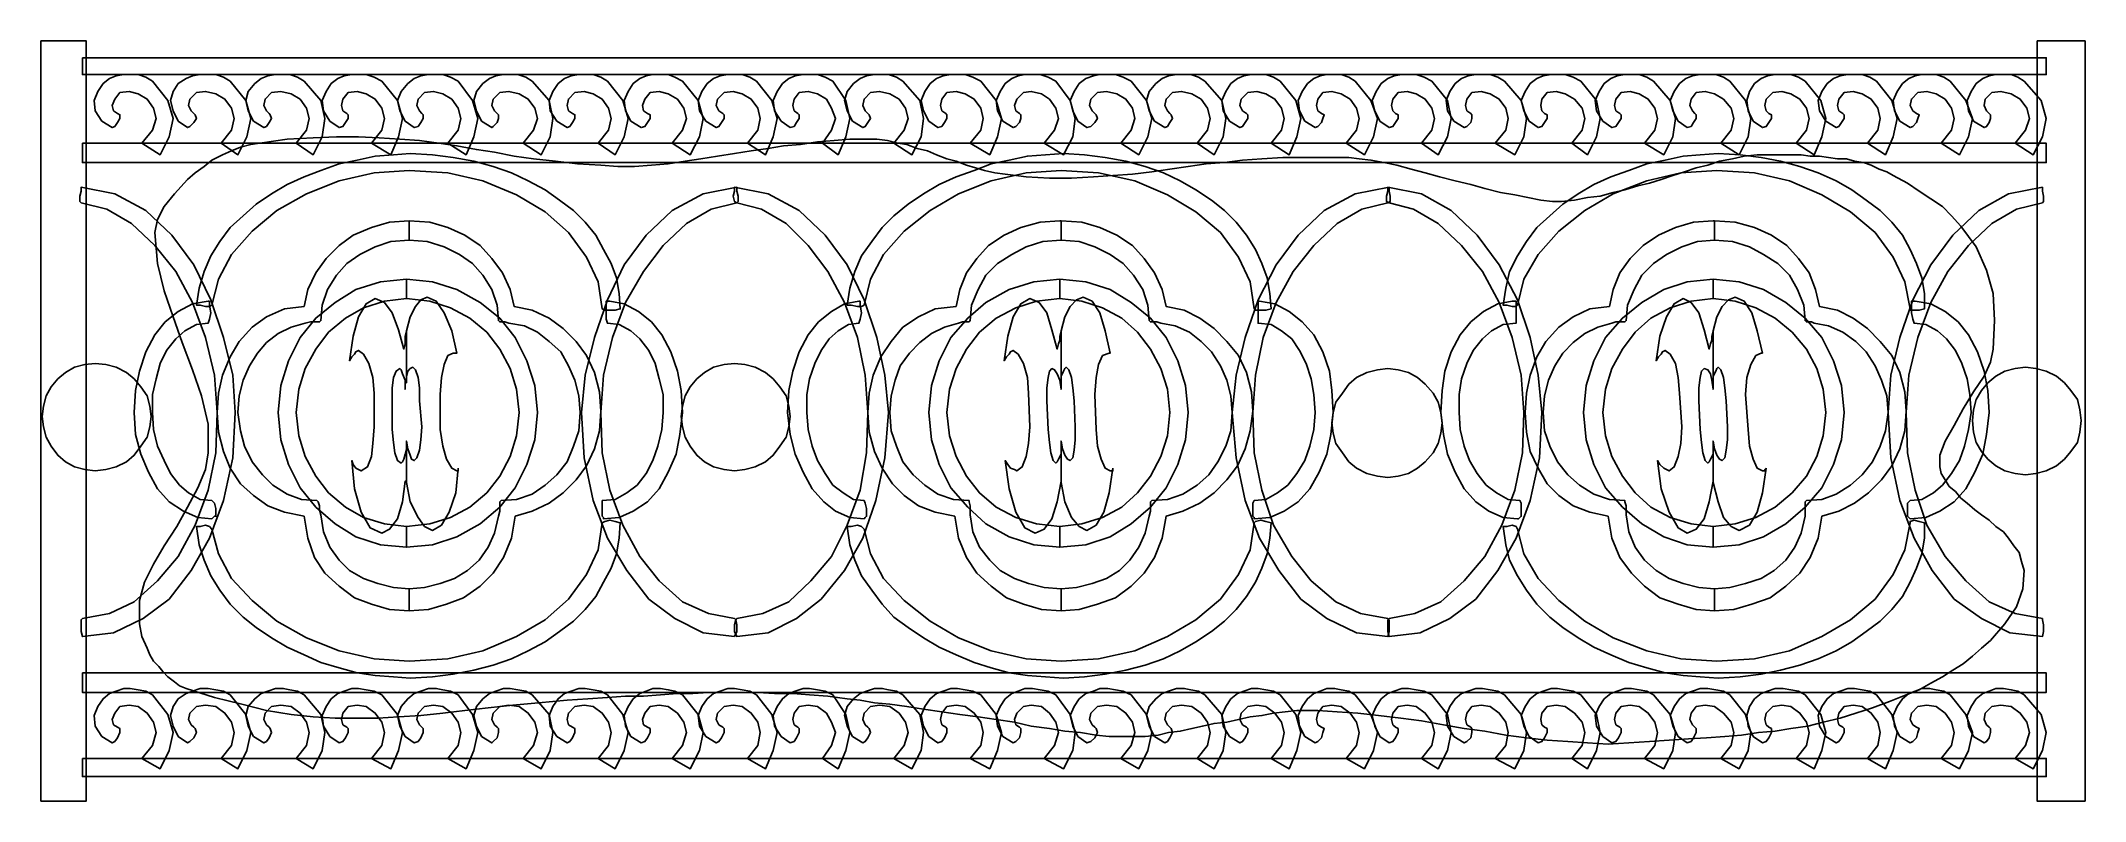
# Model space of a CAD drawing. Header units: centimetres. Extents: x -62 to 55, y -48 to -5.
import ezdxf

# ---------------------------------------------------------------- set-up
doc = ezdxf.new("R2010")
doc.units = ezdxf.units.CM
doc.header["$MEASUREMENT"] = 0
doc.layers.add('layer 1', color=7, linetype='Continuous')

msp = doc.modelspace()

# ---------------------------------------------------------------- linework, layer by layer
at = {"layer": 'layer 1', "color": 108}
for points, knots in [([(-61.79009, -4.65264), (-61.79009, -4.65264), (-59.20814, -4.65264), (-59.20814, -4.65264), (-59.20814, -4.65264), (-59.20814, -4.65264), (-59.20814, -47.95551), (-59.20814, -47.95551), (-59.20814, -47.95551), (-59.20814, -47.95551), (-61.79009, -47.95551), (-61.79009, -47.95551), (-61.79009, -47.95551), (-61.79009, -47.95551), (-61.79009, -4.65264), (-61.79009, -4.65264)], [0, 0, 0, 0, 0.25, 0.25, 0.25, 0.25, 0.5, 0.5, 0.5, 0.5, 0.75, 0.75, 0.75, 0.75, 1, 1, 1, 1]), ([(51.8154, -4.65264), (51.8154, -4.65264), (54.54488, -4.65264), (54.54488, -4.65264), (54.54488, -4.65264), (54.54488, -4.65264), (54.54488, -47.95551), (54.54488, -47.95551), (54.54488, -47.95551), (54.54488, -47.95551), (51.8154, -47.95551), (51.8154, -47.95551), (51.8154, -47.95551), (51.8154, -47.95551), (51.8154, -4.65264), (51.8154, -4.65264)], [0, 0, 0, 0, 0.25, 0.25, 0.25, 0.25, 0.5, 0.5, 0.5, 0.5, 0.75, 0.75, 0.75, 0.75, 1, 1, 1, 1]), ([(-59.42945, -5.61165), (-59.42945, -5.61165), (52.33179, -5.61165), (52.33179, -5.61165), (52.33179, -5.61165), (52.33179, -5.61165), (52.33179, -6.57066), (52.33179, -6.57066), (52.33179, -6.57066), (52.33179, -6.57066), (-59.42945, -6.57066), (-59.42945, -6.57066), (-59.42945, -6.57066), (-59.42945, -6.57066), (-59.42945, -5.61165), (-59.42945, -5.61165)], [0, 0, 0, 0, 0.25, 0.25, 0.25, 0.25, 0.5, 0.5, 0.5, 0.5, 0.75, 0.75, 0.75, 0.75, 1, 1, 1, 1]), ([(-55.44588, -6.9395), (-55.44588, -6.9395), (-55.81473, -6.71819), (-55.81473, -6.71819), (-55.81473, -6.71819), (-55.81473, -6.71819), (-56.25735, -6.57066), (-56.25735, -6.57066), (-56.25735, -6.57066), (-56.25735, -6.57066), (-56.69997, -6.57066), (-56.69997, -6.57066), (-56.69997, -6.57066), (-56.69997, -6.57066), (-57.06882, -6.57066), (-57.06882, -6.57066), (-57.06882, -6.57066), (-57.06882, -6.57066), (-57.51144, -6.64442), (-57.51144, -6.64442), (-57.51144, -6.64442), (-57.51144, -6.64442), (-57.88029, -6.79196), (-57.88029, -6.79196), (-57.88029, -6.79196), (-57.88029, -6.79196), (-58.24914, -7.08704), (-58.24914, -7.08704), (-58.24914, -7.08704), (-58.24914, -7.08704), (-58.54422, -7.52966), (-58.54422, -7.52966), (-58.54422, -7.52966), (-58.54422, -7.52966), (-58.76553, -8.04605), (-58.76553, -8.04605), (-58.76553, -8.04605), (-58.76553, -8.04605), (-58.69176, -8.63621), (-58.69176, -8.63621), (-58.69176, -8.63621), (-58.69176, -8.63621), (-58.32291, -9.22637), (-58.32291, -9.22637), (-58.32291, -9.22637), (-58.32291, -9.22637), (-57.73275, -9.59522), (-57.73275, -9.59522), (-57.73275, -9.59522), (-57.73275, -9.59522), (-57.58521, -9.52145), (-57.58521, -9.52145), (-57.58521, -9.52145), (-57.58521, -9.52145), (-57.43767, -9.30014), (-57.43767, -9.30014), (-57.43767, -9.30014), (-57.43767, -9.30014), (-57.29013, -9.07883), (-57.29013, -9.07883), (-57.29013, -9.07883), (-57.29013, -9.07883), (-57.29013, -8.85752), (-57.29013, -8.85752), (-57.29013, -8.85752), (-57.29013, -8.85752), (-57.43767, -8.78375), (-57.43767, -8.78375), (-57.43767, -8.78375), (-57.43767, -8.78375), (-57.65898, -8.63621), (-57.65898, -8.63621), (-57.65898, -8.63621), (-57.65898, -8.63621), (-57.73275, -8.34113), (-57.73275, -8.34113), (-57.73275, -8.34113), (-57.73275, -8.34113), (-57.58521, -7.97228), (-57.58521, -7.97228), (-57.58521, -7.97228), (-57.58521, -7.97228), (-57.29013, -7.60343), (-57.29013, -7.60343), (-57.29013, -7.60343), (-57.29013, -7.60343), (-56.77374, -7.52966), (-56.77374, -7.52966), (-56.77374, -7.52966), (-56.77374, -7.52966), (-56.25735, -7.6772), (-56.25735, -7.6772), (-56.25735, -7.6772), (-56.25735, -7.6772), (-55.74096, -7.97228), (-55.74096, -7.97228), (-55.74096, -7.97228), (-55.74096, -7.97228), (-55.37211, -8.48867), (-55.37211, -8.48867), (-55.37211, -8.48867), (-55.37211, -8.48867), (-55.22458, -9.07883), (-55.22458, -9.07883), (-55.22458, -9.07883), (-55.22458, -9.07883), (-55.44588, -9.74276), (-55.44588, -9.74276), (-55.44588, -9.74276), (-55.44588, -9.74276), (-56.03604, -10.48045), (-56.03604, -10.48045), (-56.03604, -10.48045), (-56.03604, -10.48045), (-55.00327, -11.14438), (-55.00327, -11.14438), (-55.00327, -11.14438), (-55.00327, -11.14438), (-54.48688, -10.11161), (-54.48688, -10.11161), (-54.48688, -10.11161), (-54.48688, -10.11161), (-54.26557, -9.07883), (-54.26557, -9.07883), (-54.26557, -9.07883), (-54.26557, -9.07883), (-54.56065, -8.04605), (-54.56065, -8.04605), (-54.56065, -8.04605), (-54.56065, -8.04605), (-55.44588, -6.9395), (-55.44588, -6.9395)], [0, 0, 0, 0, 0.03030303, 0.03030303, 0.03030303, 0.03030303, 0.060606061, 0.060606061, 0.060606061, 0.060606061, 0.090909091, 0.090909091, 0.090909091, 0.090909091, 0.121212121, 0.121212121, 0.121212121, 0.121212121, 0.151515152, 0.151515152, 0.151515152, 0.151515152, 0.181818182, 0.181818182, 0.181818182, 0.181818182, 0.212121212, 0.212121212, 0.212121212, 0.212121212, 0.242424242, 0.242424242, 0.242424242, 0.242424242, 0.272727273, 0.272727273, 0.272727273, 0.272727273, 0.303030303, 0.303030303, 0.303030303, 0.303030303, 0.333333333, 0.333333333, 0.333333333, 0.333333333, 0.363636364, 0.363636364, 0.363636364, 0.363636364, 0.393939394, 0.393939394, 0.393939394, 0.393939394, 0.424242424, 0.424242424, 0.424242424, 0.424242424, 0.454545455, 0.454545455, 0.454545455, 0.454545455, 0.484848485, 0.484848485, 0.484848485, 0.484848485, 0.515151515, 0.515151515, 0.515151515, 0.515151515, 0.545454545, 0.545454545, 0.545454545, 0.545454545, 0.575757576, 0.575757576, 0.575757576, 0.575757576, 0.606060606, 0.606060606, 0.606060606, 0.606060606, 0.636363636, 0.636363636, 0.636363636, 0.636363636, 0.666666667, 0.666666667, 0.666666667, 0.666666667, 0.696969697, 0.696969697, 0.696969697, 0.696969697, 0.727272727, 0.727272727, 0.727272727, 0.727272727, 0.757575758, 0.757575758, 0.757575758, 0.757575758, 0.787878788, 0.787878788, 0.787878788, 0.787878788, 0.818181818, 0.818181818, 0.818181818, 0.818181818, 0.848484848, 0.848484848, 0.848484848, 0.848484848, 0.878787879, 0.878787879, 0.878787879, 0.878787879, 0.909090909, 0.909090909, 0.909090909, 0.909090909, 0.939393939, 0.939393939, 0.939393939, 0.939393939, 0.96969697, 0.96969697, 0.96969697, 0.96969697, 1, 1, 1, 1]), ([(-51.0197, -6.9395), (-51.0197, -6.9395), (-51.38855, -6.71819), (-51.38855, -6.71819), (-51.38855, -6.71819), (-51.38855, -6.71819), (-51.83116, -6.57066), (-51.83116, -6.57066), (-51.83116, -6.57066), (-51.83116, -6.57066), (-52.27378, -6.57066), (-52.27378, -6.57066), (-52.27378, -6.57066), (-52.27378, -6.57066), (-52.7164, -6.57066), (-52.7164, -6.57066), (-52.7164, -6.57066), (-52.7164, -6.57066), (-53.15902, -6.64442), (-53.15902, -6.64442), (-53.15902, -6.64442), (-53.15902, -6.64442), (-53.52787, -6.79196), (-53.52787, -6.79196), (-53.52787, -6.79196), (-53.52787, -6.79196), (-53.97049, -7.08704), (-53.97049, -7.08704), (-53.97049, -7.08704), (-53.97049, -7.08704), (-54.26557, -7.52966), (-54.26557, -7.52966), (-54.26557, -7.52966), (-54.26557, -7.52966), (-54.41311, -8.04605), (-54.41311, -8.04605), (-54.41311, -8.04605), (-54.41311, -8.04605), (-54.26557, -8.63621), (-54.26557, -8.63621), (-54.26557, -8.63621), (-54.26557, -8.63621), (-53.97049, -9.22637), (-53.97049, -9.22637), (-53.97049, -9.22637), (-53.97049, -9.22637), (-53.4541, -9.59522), (-53.4541, -9.59522), (-53.4541, -9.59522), (-53.4541, -9.59522), (-53.30656, -9.52145), (-53.30656, -9.52145), (-53.30656, -9.52145), (-53.30656, -9.52145), (-53.08525, -9.30014), (-53.08525, -9.30014), (-53.08525, -9.30014), (-53.08525, -9.30014), (-52.93771, -9.07883), (-52.93771, -9.07883), (-52.93771, -9.07883), (-52.93771, -9.07883), (-53.01148, -8.85752), (-53.01148, -8.85752), (-53.01148, -8.85752), (-53.01148, -8.85752), (-53.08525, -8.78375), (-53.08525, -8.78375), (-53.08525, -8.78375), (-53.08525, -8.78375), (-53.23279, -8.63621), (-53.23279, -8.63621), (-53.23279, -8.63621), (-53.23279, -8.63621), (-53.38033, -8.34113), (-53.38033, -8.34113), (-53.38033, -8.34113), (-53.38033, -8.34113), (-53.30656, -7.97228), (-53.30656, -7.97228), (-53.30656, -7.97228), (-53.30656, -7.97228), (-52.93771, -7.60343), (-52.93771, -7.60343), (-52.93771, -7.60343), (-52.93771, -7.60343), (-52.42132, -7.52966), (-52.42132, -7.52966), (-52.42132, -7.52966), (-52.42132, -7.52966), (-51.83116, -7.6772), (-51.83116, -7.6772), (-51.83116, -7.6772), (-51.83116, -7.6772), (-51.31478, -7.97228), (-51.31478, -7.97228), (-51.31478, -7.97228), (-51.31478, -7.97228), (-50.94593, -8.48867), (-50.94593, -8.48867), (-50.94593, -8.48867), (-50.94593, -8.48867), (-50.79839, -9.07883), (-50.79839, -9.07883), (-50.79839, -9.07883), (-50.79839, -9.07883), (-50.94593, -9.74276), (-50.94593, -9.74276), (-50.94593, -9.74276), (-50.94593, -9.74276), (-51.53609, -10.48045), (-51.53609, -10.48045), (-51.53609, -10.48045), (-51.53609, -10.48045), (-50.57708, -11.14438), (-50.57708, -11.14438), (-50.57708, -11.14438), (-50.57708, -11.14438), (-50.06069, -10.11161), (-50.06069, -10.11161), (-50.06069, -10.11161), (-50.06069, -10.11161), (-49.83938, -9.07883), (-49.83938, -9.07883), (-49.83938, -9.07883), (-49.83938, -9.07883), (-50.13446, -8.04605), (-50.13446, -8.04605), (-50.13446, -8.04605), (-50.13446, -8.04605), (-51.0197, -6.9395), (-51.0197, -6.9395)], [0, 0, 0, 0, 0.03030303, 0.03030303, 0.03030303, 0.03030303, 0.060606061, 0.060606061, 0.060606061, 0.060606061, 0.090909091, 0.090909091, 0.090909091, 0.090909091, 0.121212121, 0.121212121, 0.121212121, 0.121212121, 0.151515152, 0.151515152, 0.151515152, 0.151515152, 0.181818182, 0.181818182, 0.181818182, 0.181818182, 0.212121212, 0.212121212, 0.212121212, 0.212121212, 0.242424242, 0.242424242, 0.242424242, 0.242424242, 0.272727273, 0.272727273, 0.272727273, 0.272727273, 0.303030303, 0.303030303, 0.303030303, 0.303030303, 0.333333333, 0.333333333, 0.333333333, 0.333333333, 0.363636364, 0.363636364, 0.363636364, 0.363636364, 0.393939394, 0.393939394, 0.393939394, 0.393939394, 0.424242424, 0.424242424, 0.424242424, 0.424242424, 0.454545455, 0.454545455, 0.454545455, 0.454545455, 0.484848485, 0.484848485, 0.484848485, 0.484848485, 0.515151515, 0.515151515, 0.515151515, 0.515151515, 0.545454545, 0.545454545, 0.545454545, 0.545454545, 0.575757576, 0.575757576, 0.575757576, 0.575757576, 0.606060606, 0.606060606, 0.606060606, 0.606060606, 0.636363636, 0.636363636, 0.636363636, 0.636363636, 0.666666667, 0.666666667, 0.666666667, 0.666666667, 0.696969697, 0.696969697, 0.696969697, 0.696969697, 0.727272727, 0.727272727, 0.727272727, 0.727272727, 0.757575758, 0.757575758, 0.757575758, 0.757575758, 0.787878788, 0.787878788, 0.787878788, 0.787878788, 0.818181818, 0.818181818, 0.818181818, 0.818181818, 0.848484848, 0.848484848, 0.848484848, 0.848484848, 0.878787879, 0.878787879, 0.878787879, 0.878787879, 0.909090909, 0.909090909, 0.909090909, 0.909090909, 0.939393939, 0.939393939, 0.939393939, 0.939393939, 0.96969697, 0.96969697, 0.96969697, 0.96969697, 1, 1, 1, 1]), ([(-46.81482, -6.9395), (-46.81482, -6.9395), (-47.18367, -6.71819), (-47.18367, -6.71819), (-47.18367, -6.71819), (-47.18367, -6.71819), (-47.62629, -6.57066), (-47.62629, -6.57066), (-47.62629, -6.57066), (-47.62629, -6.57066), (-47.99514, -6.57066), (-47.99514, -6.57066), (-47.99514, -6.57066), (-47.99514, -6.57066), (-48.43775, -6.57066), (-48.43775, -6.57066), (-48.43775, -6.57066), (-48.43775, -6.57066), (-48.88037, -6.64442), (-48.88037, -6.64442), (-48.88037, -6.64442), (-48.88037, -6.64442), (-49.24922, -6.79196), (-49.24922, -6.79196), (-49.24922, -6.79196), (-49.24922, -6.79196), (-49.61807, -7.08704), (-49.61807, -7.08704), (-49.61807, -7.08704), (-49.61807, -7.08704), (-49.98692, -7.52966), (-49.98692, -7.52966), (-49.98692, -7.52966), (-49.98692, -7.52966), (-50.13446, -8.04605), (-50.13446, -8.04605), (-50.13446, -8.04605), (-50.13446, -8.04605), (-49.98692, -8.63621), (-49.98692, -8.63621), (-49.98692, -8.63621), (-49.98692, -8.63621), (-49.69184, -9.22637), (-49.69184, -9.22637), (-49.69184, -9.22637), (-49.69184, -9.22637), (-49.10168, -9.59522), (-49.10168, -9.59522), (-49.10168, -9.59522), (-49.10168, -9.59522), (-48.95414, -9.52145), (-48.95414, -9.52145), (-48.95414, -9.52145), (-48.95414, -9.52145), (-48.8066, -9.30014), (-48.8066, -9.30014), (-48.8066, -9.30014), (-48.8066, -9.30014), (-48.65906, -9.07883), (-48.65906, -9.07883), (-48.65906, -9.07883), (-48.65906, -9.07883), (-48.73283, -8.85752), (-48.73283, -8.85752), (-48.73283, -8.85752), (-48.73283, -8.85752), (-48.8066, -8.78375), (-48.8066, -8.78375), (-48.8066, -8.78375), (-48.8066, -8.78375), (-48.95414, -8.63621), (-48.95414, -8.63621), (-48.95414, -8.63621), (-48.95414, -8.63621), (-49.10168, -8.34113), (-49.10168, -8.34113), (-49.10168, -8.34113), (-49.10168, -8.34113), (-49.02791, -7.97228), (-49.02791, -7.97228), (-49.02791, -7.97228), (-49.02791, -7.97228), (-48.65906, -7.60343), (-48.65906, -7.60343), (-48.65906, -7.60343), (-48.65906, -7.60343), (-48.14268, -7.52966), (-48.14268, -7.52966), (-48.14268, -7.52966), (-48.14268, -7.52966), (-47.55252, -7.6772), (-47.55252, -7.6772), (-47.55252, -7.6772), (-47.55252, -7.6772), (-47.03613, -7.97228), (-47.03613, -7.97228), (-47.03613, -7.97228), (-47.03613, -7.97228), (-46.66728, -8.48867), (-46.66728, -8.48867), (-46.66728, -8.48867), (-46.66728, -8.48867), (-46.51974, -9.07883), (-46.51974, -9.07883), (-46.51974, -9.07883), (-46.51974, -9.07883), (-46.66728, -9.74276), (-46.66728, -9.74276), (-46.66728, -9.74276), (-46.66728, -9.74276), (-47.25744, -10.48045), (-47.25744, -10.48045), (-47.25744, -10.48045), (-47.25744, -10.48045), (-46.29843, -11.14438), (-46.29843, -11.14438), (-46.29843, -11.14438), (-46.29843, -11.14438), (-45.78204, -10.11161), (-45.78204, -10.11161), (-45.78204, -10.11161), (-45.78204, -10.11161), (-45.6345, -9.07883), (-45.6345, -9.07883), (-45.6345, -9.07883), (-45.6345, -9.07883), (-45.85581, -8.04605), (-45.85581, -8.04605), (-45.85581, -8.04605), (-45.85581, -8.04605), (-46.81482, -6.9395), (-46.81482, -6.9395)], [0, 0, 0, 0, 0.03030303, 0.03030303, 0.03030303, 0.03030303, 0.060606061, 0.060606061, 0.060606061, 0.060606061, 0.090909091, 0.090909091, 0.090909091, 0.090909091, 0.121212121, 0.121212121, 0.121212121, 0.121212121, 0.151515152, 0.151515152, 0.151515152, 0.151515152, 0.181818182, 0.181818182, 0.181818182, 0.181818182, 0.212121212, 0.212121212, 0.212121212, 0.212121212, 0.242424242, 0.242424242, 0.242424242, 0.242424242, 0.272727273, 0.272727273, 0.272727273, 0.272727273, 0.303030303, 0.303030303, 0.303030303, 0.303030303, 0.333333333, 0.333333333, 0.333333333, 0.333333333, 0.363636364, 0.363636364, 0.363636364, 0.363636364, 0.393939394, 0.393939394, 0.393939394, 0.393939394, 0.424242424, 0.424242424, 0.424242424, 0.424242424, 0.454545455, 0.454545455, 0.454545455, 0.454545455, 0.484848485, 0.484848485, 0.484848485, 0.484848485, 0.515151515, 0.515151515, 0.515151515, 0.515151515, 0.545454545, 0.545454545, 0.545454545, 0.545454545, 0.575757576, 0.575757576, 0.575757576, 0.575757576, 0.606060606, 0.606060606, 0.606060606, 0.606060606, 0.636363636, 0.636363636, 0.636363636, 0.636363636, 0.666666667, 0.666666667, 0.666666667, 0.666666667, 0.696969697, 0.696969697, 0.696969697, 0.696969697, 0.727272727, 0.727272727, 0.727272727, 0.727272727, 0.757575758, 0.757575758, 0.757575758, 0.757575758, 0.787878788, 0.787878788, 0.787878788, 0.787878788, 0.818181818, 0.818181818, 0.818181818, 0.818181818, 0.848484848, 0.848484848, 0.848484848, 0.848484848, 0.878787879, 0.878787879, 0.878787879, 0.878787879, 0.909090909, 0.909090909, 0.909090909, 0.909090909, 0.939393939, 0.939393939, 0.939393939, 0.939393939, 0.96969697, 0.96969697, 0.96969697, 0.96969697, 1, 1, 1, 1]), ([(-42.38863, -6.9395), (-42.38863, -6.9395), (-42.83125, -6.71819), (-42.83125, -6.71819), (-42.83125, -6.71819), (-42.83125, -6.71819), (-43.27387, -6.57066), (-43.27387, -6.57066), (-43.27387, -6.57066), (-43.27387, -6.57066), (-43.71649, -6.57066), (-43.71649, -6.57066), (-43.71649, -6.57066), (-43.71649, -6.57066), (-44.08534, -6.57066), (-44.08534, -6.57066), (-44.08534, -6.57066), (-44.08534, -6.57066), (-44.52796, -6.64442), (-44.52796, -6.64442), (-44.52796, -6.64442), (-44.52796, -6.64442), (-44.8968, -6.79196), (-44.8968, -6.79196), (-44.8968, -6.79196), (-44.8968, -6.79196), (-45.26565, -7.08704), (-45.26565, -7.08704), (-45.26565, -7.08704), (-45.26565, -7.08704), (-45.56073, -7.52966), (-45.56073, -7.52966), (-45.56073, -7.52966), (-45.56073, -7.52966), (-45.78204, -8.04605), (-45.78204, -8.04605), (-45.78204, -8.04605), (-45.78204, -8.04605), (-45.70827, -8.63621), (-45.70827, -8.63621), (-45.70827, -8.63621), (-45.70827, -8.63621), (-45.33942, -9.22637), (-45.33942, -9.22637), (-45.33942, -9.22637), (-45.33942, -9.22637), (-44.82303, -9.59522), (-44.82303, -9.59522), (-44.82303, -9.59522), (-44.82303, -9.59522), (-44.60172, -9.52145), (-44.60172, -9.52145), (-44.60172, -9.52145), (-44.60172, -9.52145), (-44.45419, -9.30014), (-44.45419, -9.30014), (-44.45419, -9.30014), (-44.45419, -9.30014), (-44.30665, -9.07883), (-44.30665, -9.07883), (-44.30665, -9.07883), (-44.30665, -9.07883), (-44.30665, -8.85752), (-44.30665, -8.85752), (-44.30665, -8.85752), (-44.30665, -8.85752), (-44.38042, -8.78375), (-44.38042, -8.78375), (-44.38042, -8.78375), (-44.38042, -8.78375), (-44.60172, -8.63621), (-44.60172, -8.63621), (-44.60172, -8.63621), (-44.60172, -8.63621), (-44.67549, -8.34113), (-44.67549, -8.34113), (-44.67549, -8.34113), (-44.67549, -8.34113), (-44.60172, -7.97228), (-44.60172, -7.97228), (-44.60172, -7.97228), (-44.60172, -7.97228), (-44.30665, -7.60343), (-44.30665, -7.60343), (-44.30665, -7.60343), (-44.30665, -7.60343), (-43.79026, -7.52966), (-43.79026, -7.52966), (-43.79026, -7.52966), (-43.79026, -7.52966), (-43.27387, -7.6772), (-43.27387, -7.6772), (-43.27387, -7.6772), (-43.27387, -7.6772), (-42.75748, -7.97228), (-42.75748, -7.97228), (-42.75748, -7.97228), (-42.75748, -7.97228), (-42.38863, -8.48867), (-42.38863, -8.48867), (-42.38863, -8.48867), (-42.38863, -8.48867), (-42.24109, -9.07883), (-42.24109, -9.07883), (-42.24109, -9.07883), (-42.24109, -9.07883), (-42.38863, -9.74276), (-42.38863, -9.74276), (-42.38863, -9.74276), (-42.38863, -9.74276), (-42.97879, -10.48045), (-42.97879, -10.48045), (-42.97879, -10.48045), (-42.97879, -10.48045), (-41.87224, -11.14438), (-41.87224, -11.14438), (-41.87224, -11.14438), (-41.87224, -11.14438), (-41.42962, -10.11161), (-41.42962, -10.11161), (-41.42962, -10.11161), (-41.42962, -10.11161), (-41.20831, -9.07883), (-41.20831, -9.07883), (-41.20831, -9.07883), (-41.20831, -9.07883), (-41.50339, -8.04605), (-41.50339, -8.04605), (-41.50339, -8.04605), (-41.50339, -8.04605), (-42.38863, -6.9395), (-42.38863, -6.9395)], [0, 0, 0, 0, 0.03030303, 0.03030303, 0.03030303, 0.03030303, 0.060606061, 0.060606061, 0.060606061, 0.060606061, 0.090909091, 0.090909091, 0.090909091, 0.090909091, 0.121212121, 0.121212121, 0.121212121, 0.121212121, 0.151515152, 0.151515152, 0.151515152, 0.151515152, 0.181818182, 0.181818182, 0.181818182, 0.181818182, 0.212121212, 0.212121212, 0.212121212, 0.212121212, 0.242424242, 0.242424242, 0.242424242, 0.242424242, 0.272727273, 0.272727273, 0.272727273, 0.272727273, 0.303030303, 0.303030303, 0.303030303, 0.303030303, 0.333333333, 0.333333333, 0.333333333, 0.333333333, 0.363636364, 0.363636364, 0.363636364, 0.363636364, 0.393939394, 0.393939394, 0.393939394, 0.393939394, 0.424242424, 0.424242424, 0.424242424, 0.424242424, 0.454545455, 0.454545455, 0.454545455, 0.454545455, 0.484848485, 0.484848485, 0.484848485, 0.484848485, 0.515151515, 0.515151515, 0.515151515, 0.515151515, 0.545454545, 0.545454545, 0.545454545, 0.545454545, 0.575757576, 0.575757576, 0.575757576, 0.575757576, 0.606060606, 0.606060606, 0.606060606, 0.606060606, 0.636363636, 0.636363636, 0.636363636, 0.636363636, 0.666666667, 0.666666667, 0.666666667, 0.666666667, 0.696969697, 0.696969697, 0.696969697, 0.696969697, 0.727272727, 0.727272727, 0.727272727, 0.727272727, 0.757575758, 0.757575758, 0.757575758, 0.757575758, 0.787878788, 0.787878788, 0.787878788, 0.787878788, 0.818181818, 0.818181818, 0.818181818, 0.818181818, 0.848484848, 0.848484848, 0.848484848, 0.848484848, 0.878787879, 0.878787879, 0.878787879, 0.878787879, 0.909090909, 0.909090909, 0.909090909, 0.909090909, 0.939393939, 0.939393939, 0.939393939, 0.939393939, 0.96969697, 0.96969697, 0.96969697, 0.96969697, 1, 1, 1, 1]), ([(-38.03621, -6.9395), (-38.03621, -6.9395), (-38.47883, -6.71819), (-38.47883, -6.71819), (-38.47883, -6.71819), (-38.47883, -6.71819), (-38.92145, -6.57066), (-38.92145, -6.57066), (-38.92145, -6.57066), (-38.92145, -6.57066), (-39.2903, -6.57066), (-39.2903, -6.57066), (-39.2903, -6.57066), (-39.2903, -6.57066), (-39.73292, -6.57066), (-39.73292, -6.57066), (-39.73292, -6.57066), (-39.73292, -6.57066), (-40.17554, -6.64442), (-40.17554, -6.64442), (-40.17554, -6.64442), (-40.17554, -6.64442), (-40.54439, -6.79196), (-40.54439, -6.79196), (-40.54439, -6.79196), (-40.54439, -6.79196), (-40.91324, -7.08704), (-40.91324, -7.08704), (-40.91324, -7.08704), (-40.91324, -7.08704), (-41.28208, -7.52966), (-41.28208, -7.52966), (-41.28208, -7.52966), (-41.28208, -7.52966), (-41.50339, -8.04605), (-41.50339, -8.04605), (-41.50339, -8.04605), (-41.50339, -8.04605), (-41.35585, -8.63621), (-41.35585, -8.63621), (-41.35585, -8.63621), (-41.35585, -8.63621), (-41.06077, -9.22637), (-41.06077, -9.22637), (-41.06077, -9.22637), (-41.06077, -9.22637), (-40.54439, -9.59522), (-40.54439, -9.59522), (-40.54439, -9.59522), (-40.54439, -9.59522), (-40.32308, -9.52145), (-40.32308, -9.52145), (-40.32308, -9.52145), (-40.32308, -9.52145), (-40.17554, -9.30014), (-40.17554, -9.30014), (-40.17554, -9.30014), (-40.17554, -9.30014), (-40.028, -9.07883), (-40.028, -9.07883), (-40.028, -9.07883), (-40.028, -9.07883), (-40.028, -8.85752), (-40.028, -8.85752), (-40.028, -8.85752), (-40.028, -8.85752), (-40.10177, -8.78375), (-40.10177, -8.78375), (-40.10177, -8.78375), (-40.10177, -8.78375), (-40.24931, -8.63621), (-40.24931, -8.63621), (-40.24931, -8.63621), (-40.24931, -8.63621), (-40.39685, -8.34113), (-40.39685, -8.34113), (-40.39685, -8.34113), (-40.39685, -8.34113), (-40.32308, -7.97228), (-40.32308, -7.97228), (-40.32308, -7.97228), (-40.32308, -7.97228), (-39.95423, -7.60343), (-39.95423, -7.60343), (-39.95423, -7.60343), (-39.95423, -7.60343), (-39.43784, -7.52966), (-39.43784, -7.52966), (-39.43784, -7.52966), (-39.43784, -7.52966), (-38.92145, -7.6772), (-38.92145, -7.6772), (-38.92145, -7.6772), (-38.92145, -7.6772), (-38.40506, -7.97228), (-38.40506, -7.97228), (-38.40506, -7.97228), (-38.40506, -7.97228), (-38.03621, -8.48867), (-38.03621, -8.48867), (-38.03621, -8.48867), (-38.03621, -8.48867), (-37.88867, -9.07883), (-37.88867, -9.07883), (-37.88867, -9.07883), (-37.88867, -9.07883), (-38.03621, -9.74276), (-38.03621, -9.74276), (-38.03621, -9.74276), (-38.03621, -9.74276), (-38.62637, -10.48045), (-38.62637, -10.48045), (-38.62637, -10.48045), (-38.62637, -10.48045), (-37.59359, -11.14438), (-37.59359, -11.14438), (-37.59359, -11.14438), (-37.59359, -11.14438), (-37.15098, -10.11161), (-37.15098, -10.11161), (-37.15098, -10.11161), (-37.15098, -10.11161), (-36.92967, -9.07883), (-36.92967, -9.07883), (-36.92967, -9.07883), (-36.92967, -9.07883), (-37.22475, -8.04605), (-37.22475, -8.04605), (-37.22475, -8.04605), (-37.22475, -8.04605), (-38.03621, -6.9395), (-38.03621, -6.9395)], [0, 0, 0, 0, 0.03030303, 0.03030303, 0.03030303, 0.03030303, 0.060606061, 0.060606061, 0.060606061, 0.060606061, 0.090909091, 0.090909091, 0.090909091, 0.090909091, 0.121212121, 0.121212121, 0.121212121, 0.121212121, 0.151515152, 0.151515152, 0.151515152, 0.151515152, 0.181818182, 0.181818182, 0.181818182, 0.181818182, 0.212121212, 0.212121212, 0.212121212, 0.212121212, 0.242424242, 0.242424242, 0.242424242, 0.242424242, 0.272727273, 0.272727273, 0.272727273, 0.272727273, 0.303030303, 0.303030303, 0.303030303, 0.303030303, 0.333333333, 0.333333333, 0.333333333, 0.333333333, 0.363636364, 0.363636364, 0.363636364, 0.363636364, 0.393939394, 0.393939394, 0.393939394, 0.393939394, 0.424242424, 0.424242424, 0.424242424, 0.424242424, 0.454545455, 0.454545455, 0.454545455, 0.454545455, 0.484848485, 0.484848485, 0.484848485, 0.484848485, 0.515151515, 0.515151515, 0.515151515, 0.515151515, 0.545454545, 0.545454545, 0.545454545, 0.545454545, 0.575757576, 0.575757576, 0.575757576, 0.575757576, 0.606060606, 0.606060606, 0.606060606, 0.606060606, 0.636363636, 0.636363636, 0.636363636, 0.636363636, 0.666666667, 0.666666667, 0.666666667, 0.666666667, 0.696969697, 0.696969697, 0.696969697, 0.696969697, 0.727272727, 0.727272727, 0.727272727, 0.727272727, 0.757575758, 0.757575758, 0.757575758, 0.757575758, 0.787878788, 0.787878788, 0.787878788, 0.787878788, 0.818181818, 0.818181818, 0.818181818, 0.818181818, 0.848484848, 0.848484848, 0.848484848, 0.848484848, 0.878787879, 0.878787879, 0.878787879, 0.878787879, 0.909090909, 0.909090909, 0.909090909, 0.909090909, 0.939393939, 0.939393939, 0.939393939, 0.939393939, 0.96969697, 0.96969697, 0.96969697, 0.96969697, 1, 1, 1, 1]), ([(-33.83133, -6.9395), (-33.83133, -6.9395), (-34.20018, -6.71819), (-34.20018, -6.71819), (-34.20018, -6.71819), (-34.20018, -6.71819), (-34.6428, -6.57066), (-34.6428, -6.57066), (-34.6428, -6.57066), (-34.6428, -6.57066), (-35.08542, -6.57066), (-35.08542, -6.57066), (-35.08542, -6.57066), (-35.08542, -6.57066), (-35.45427, -6.57066), (-35.45427, -6.57066), (-35.45427, -6.57066), (-35.45427, -6.57066), (-35.89689, -6.64442), (-35.89689, -6.64442), (-35.89689, -6.64442), (-35.89689, -6.64442), (-36.26574, -6.79196), (-36.26574, -6.79196), (-36.26574, -6.79196), (-36.26574, -6.79196), (-36.63459, -7.08704), (-36.63459, -7.08704), (-36.63459, -7.08704), (-36.63459, -7.08704), (-37.00344, -7.52966), (-37.00344, -7.52966), (-37.00344, -7.52966), (-37.00344, -7.52966), (-37.15098, -8.04605), (-37.15098, -8.04605), (-37.15098, -8.04605), (-37.15098, -8.04605), (-37.00344, -8.63621), (-37.00344, -8.63621), (-37.00344, -8.63621), (-37.00344, -8.63621), (-36.70836, -9.22637), (-36.70836, -9.22637), (-36.70836, -9.22637), (-36.70836, -9.22637), (-36.1182, -9.59522), (-36.1182, -9.59522), (-36.1182, -9.59522), (-36.1182, -9.59522), (-36.04443, -9.52145), (-36.04443, -9.52145), (-36.04443, -9.52145), (-36.04443, -9.52145), (-35.82312, -9.30014), (-35.82312, -9.30014), (-35.82312, -9.30014), (-35.82312, -9.30014), (-35.74935, -9.07883), (-35.74935, -9.07883), (-35.74935, -9.07883), (-35.74935, -9.07883), (-35.74935, -8.85752), (-35.74935, -8.85752), (-35.74935, -8.85752), (-35.74935, -8.85752), (-35.82312, -8.78375), (-35.82312, -8.78375), (-35.82312, -8.78375), (-35.82312, -8.78375), (-35.97066, -8.63621), (-35.97066, -8.63621), (-35.97066, -8.63621), (-35.97066, -8.63621), (-36.1182, -8.34113), (-36.1182, -8.34113), (-36.1182, -8.34113), (-36.1182, -8.34113), (-36.04443, -7.97228), (-36.04443, -7.97228), (-36.04443, -7.97228), (-36.04443, -7.97228), (-35.67558, -7.60343), (-35.67558, -7.60343), (-35.67558, -7.60343), (-35.67558, -7.60343), (-35.15919, -7.52966), (-35.15919, -7.52966), (-35.15919, -7.52966), (-35.15919, -7.52966), (-34.56903, -7.6772), (-34.56903, -7.6772), (-34.56903, -7.6772), (-34.56903, -7.6772), (-34.05264, -7.97228), (-34.05264, -7.97228), (-34.05264, -7.97228), (-34.05264, -7.97228), (-33.6838, -8.48867), (-33.6838, -8.48867), (-33.6838, -8.48867), (-33.6838, -8.48867), (-33.53626, -9.07883), (-33.53626, -9.07883), (-33.53626, -9.07883), (-33.53626, -9.07883), (-33.75756, -9.74276), (-33.75756, -9.74276), (-33.75756, -9.74276), (-33.75756, -9.74276), (-34.34772, -10.48045), (-34.34772, -10.48045), (-34.34772, -10.48045), (-34.34772, -10.48045), (-33.31495, -11.14438), (-33.31495, -11.14438), (-33.31495, -11.14438), (-33.31495, -11.14438), (-32.79856, -10.11161), (-32.79856, -10.11161), (-32.79856, -10.11161), (-32.79856, -10.11161), (-32.65102, -9.07883), (-32.65102, -9.07883), (-32.65102, -9.07883), (-32.65102, -9.07883), (-32.87233, -8.04605), (-32.87233, -8.04605), (-32.87233, -8.04605), (-32.87233, -8.04605), (-33.83133, -6.9395), (-33.83133, -6.9395)], [0, 0, 0, 0, 0.03030303, 0.03030303, 0.03030303, 0.03030303, 0.060606061, 0.060606061, 0.060606061, 0.060606061, 0.090909091, 0.090909091, 0.090909091, 0.090909091, 0.121212121, 0.121212121, 0.121212121, 0.121212121, 0.151515152, 0.151515152, 0.151515152, 0.151515152, 0.181818182, 0.181818182, 0.181818182, 0.181818182, 0.212121212, 0.212121212, 0.212121212, 0.212121212, 0.242424242, 0.242424242, 0.242424242, 0.242424242, 0.272727273, 0.272727273, 0.272727273, 0.272727273, 0.303030303, 0.303030303, 0.303030303, 0.303030303, 0.333333333, 0.333333333, 0.333333333, 0.333333333, 0.363636364, 0.363636364, 0.363636364, 0.363636364, 0.393939394, 0.393939394, 0.393939394, 0.393939394, 0.424242424, 0.424242424, 0.424242424, 0.424242424, 0.454545455, 0.454545455, 0.454545455, 0.454545455, 0.484848485, 0.484848485, 0.484848485, 0.484848485, 0.515151515, 0.515151515, 0.515151515, 0.515151515, 0.545454545, 0.545454545, 0.545454545, 0.545454545, 0.575757576, 0.575757576, 0.575757576, 0.575757576, 0.606060606, 0.606060606, 0.606060606, 0.606060606, 0.636363636, 0.636363636, 0.636363636, 0.636363636, 0.666666667, 0.666666667, 0.666666667, 0.666666667, 0.696969697, 0.696969697, 0.696969697, 0.696969697, 0.727272727, 0.727272727, 0.727272727, 0.727272727, 0.757575758, 0.757575758, 0.757575758, 0.757575758, 0.787878788, 0.787878788, 0.787878788, 0.787878788, 0.818181818, 0.818181818, 0.818181818, 0.818181818, 0.848484848, 0.848484848, 0.848484848, 0.848484848, 0.878787879, 0.878787879, 0.878787879, 0.878787879, 0.909090909, 0.909090909, 0.909090909, 0.909090909, 0.939393939, 0.939393939, 0.939393939, 0.939393939, 0.96969697, 0.96969697, 0.96969697, 0.96969697, 1, 1, 1, 1]), ([(-29.55269, -6.9395), (-29.55269, -6.9395), (-29.92154, -6.71819), (-29.92154, -6.71819), (-29.92154, -6.71819), (-29.92154, -6.71819), (-30.36415, -6.57066), (-30.36415, -6.57066), (-30.36415, -6.57066), (-30.36415, -6.57066), (-30.80677, -6.57066), (-30.80677, -6.57066), (-30.80677, -6.57066), (-30.80677, -6.57066), (-31.17562, -6.57066), (-31.17562, -6.57066), (-31.17562, -6.57066), (-31.17562, -6.57066), (-31.61824, -6.64442), (-31.61824, -6.64442), (-31.61824, -6.64442), (-31.61824, -6.64442), (-31.98709, -6.79196), (-31.98709, -6.79196), (-31.98709, -6.79196), (-31.98709, -6.79196), (-32.35594, -7.08704), (-32.35594, -7.08704), (-32.35594, -7.08704), (-32.35594, -7.08704), (-32.65102, -7.52966), (-32.65102, -7.52966), (-32.65102, -7.52966), (-32.65102, -7.52966), (-32.87233, -8.04605), (-32.87233, -8.04605), (-32.87233, -8.04605), (-32.87233, -8.04605), (-32.79856, -8.63621), (-32.79856, -8.63621), (-32.79856, -8.63621), (-32.79856, -8.63621), (-32.42971, -9.22637), (-32.42971, -9.22637), (-32.42971, -9.22637), (-32.42971, -9.22637), (-31.83955, -9.59522), (-31.83955, -9.59522), (-31.83955, -9.59522), (-31.83955, -9.59522), (-31.69201, -9.52145), (-31.69201, -9.52145), (-31.69201, -9.52145), (-31.69201, -9.52145), (-31.54447, -9.30014), (-31.54447, -9.30014), (-31.54447, -9.30014), (-31.54447, -9.30014), (-31.39693, -9.07883), (-31.39693, -9.07883), (-31.39693, -9.07883), (-31.39693, -9.07883), (-31.39693, -8.85752), (-31.39693, -8.85752), (-31.39693, -8.85752), (-31.39693, -8.85752), (-31.54447, -8.78375), (-31.54447, -8.78375), (-31.54447, -8.78375), (-31.54447, -8.78375), (-31.76578, -8.63621), (-31.76578, -8.63621), (-31.76578, -8.63621), (-31.76578, -8.63621), (-31.83955, -8.34113), (-31.83955, -8.34113), (-31.83955, -8.34113), (-31.83955, -8.34113), (-31.76578, -7.97228), (-31.76578, -7.97228), (-31.76578, -7.97228), (-31.76578, -7.97228), (-31.39693, -7.60343), (-31.39693, -7.60343), (-31.39693, -7.60343), (-31.39693, -7.60343), (-30.88054, -7.52966), (-30.88054, -7.52966), (-30.88054, -7.52966), (-30.88054, -7.52966), (-30.36415, -7.6772), (-30.36415, -7.6772), (-30.36415, -7.6772), (-30.36415, -7.6772), (-29.84777, -7.97228), (-29.84777, -7.97228), (-29.84777, -7.97228), (-29.84777, -7.97228), (-29.47892, -8.48867), (-29.47892, -8.48867), (-29.47892, -8.48867), (-29.47892, -8.48867), (-29.33138, -9.07883), (-29.33138, -9.07883), (-29.33138, -9.07883), (-29.33138, -9.07883), (-29.47892, -9.74276), (-29.47892, -9.74276), (-29.47892, -9.74276), (-29.47892, -9.74276), (-30.06908, -10.48045), (-30.06908, -10.48045), (-30.06908, -10.48045), (-30.06908, -10.48045), (-29.11007, -11.14438), (-29.11007, -11.14438), (-29.11007, -11.14438), (-29.11007, -11.14438), (-28.59368, -10.11161), (-28.59368, -10.11161), (-28.59368, -10.11161), (-28.59368, -10.11161), (-28.37237, -9.07883), (-28.37237, -9.07883), (-28.37237, -9.07883), (-28.37237, -9.07883), (-28.66745, -8.04605), (-28.66745, -8.04605), (-28.66745, -8.04605), (-28.66745, -8.04605), (-29.55269, -6.9395), (-29.55269, -6.9395)], [0, 0, 0, 0, 0.03030303, 0.03030303, 0.03030303, 0.03030303, 0.060606061, 0.060606061, 0.060606061, 0.060606061, 0.090909091, 0.090909091, 0.090909091, 0.090909091, 0.121212121, 0.121212121, 0.121212121, 0.121212121, 0.151515152, 0.151515152, 0.151515152, 0.151515152, 0.181818182, 0.181818182, 0.181818182, 0.181818182, 0.212121212, 0.212121212, 0.212121212, 0.212121212, 0.242424242, 0.242424242, 0.242424242, 0.242424242, 0.272727273, 0.272727273, 0.272727273, 0.272727273, 0.303030303, 0.303030303, 0.303030303, 0.303030303, 0.333333333, 0.333333333, 0.333333333, 0.333333333, 0.363636364, 0.363636364, 0.363636364, 0.363636364, 0.393939394, 0.393939394, 0.393939394, 0.393939394, 0.424242424, 0.424242424, 0.424242424, 0.424242424, 0.454545455, 0.454545455, 0.454545455, 0.454545455, 0.484848485, 0.484848485, 0.484848485, 0.484848485, 0.515151515, 0.515151515, 0.515151515, 0.515151515, 0.545454545, 0.545454545, 0.545454545, 0.545454545, 0.575757576, 0.575757576, 0.575757576, 0.575757576, 0.606060606, 0.606060606, 0.606060606, 0.606060606, 0.636363636, 0.636363636, 0.636363636, 0.636363636, 0.666666667, 0.666666667, 0.666666667, 0.666666667, 0.696969697, 0.696969697, 0.696969697, 0.696969697, 0.727272727, 0.727272727, 0.727272727, 0.727272727, 0.757575758, 0.757575758, 0.757575758, 0.757575758, 0.787878788, 0.787878788, 0.787878788, 0.787878788, 0.818181818, 0.818181818, 0.818181818, 0.818181818, 0.848484848, 0.848484848, 0.848484848, 0.848484848, 0.878787879, 0.878787879, 0.878787879, 0.878787879, 0.909090909, 0.909090909, 0.909090909, 0.909090909, 0.939393939, 0.939393939, 0.939393939, 0.939393939, 0.96969697, 0.96969697, 0.96969697, 0.96969697, 1, 1, 1, 1]), ([(-25.27404, -6.9395), (-25.27404, -6.9395), (-25.71666, -6.71819), (-25.71666, -6.71819), (-25.71666, -6.71819), (-25.71666, -6.71819), (-26.08551, -6.57066), (-26.08551, -6.57066), (-26.08551, -6.57066), (-26.08551, -6.57066), (-26.52813, -6.57066), (-26.52813, -6.57066), (-26.52813, -6.57066), (-26.52813, -6.57066), (-26.97074, -6.57066), (-26.97074, -6.57066), (-26.97074, -6.57066), (-26.97074, -6.57066), (-27.33959, -6.64442), (-27.33959, -6.64442), (-27.33959, -6.64442), (-27.33959, -6.64442), (-27.70844, -6.79196), (-27.70844, -6.79196), (-27.70844, -6.79196), (-27.70844, -6.79196), (-28.07729, -7.08704), (-28.07729, -7.08704), (-28.07729, -7.08704), (-28.07729, -7.08704), (-28.37237, -7.52966), (-28.37237, -7.52966), (-28.37237, -7.52966), (-28.37237, -7.52966), (-28.59368, -8.04605), (-28.59368, -8.04605), (-28.59368, -8.04605), (-28.59368, -8.04605), (-28.51991, -8.63621), (-28.51991, -8.63621), (-28.51991, -8.63621), (-28.51991, -8.63621), (-28.22483, -9.22637), (-28.22483, -9.22637), (-28.22483, -9.22637), (-28.22483, -9.22637), (-27.63467, -9.59522), (-27.63467, -9.59522), (-27.63467, -9.59522), (-27.63467, -9.59522), (-27.41336, -9.52145), (-27.41336, -9.52145), (-27.41336, -9.52145), (-27.41336, -9.52145), (-27.26582, -9.30014), (-27.26582, -9.30014), (-27.26582, -9.30014), (-27.26582, -9.30014), (-27.11828, -9.07883), (-27.11828, -9.07883), (-27.11828, -9.07883), (-27.11828, -9.07883), (-27.11828, -8.85752), (-27.11828, -8.85752), (-27.11828, -8.85752), (-27.11828, -8.85752), (-27.26582, -8.78375), (-27.26582, -8.78375), (-27.26582, -8.78375), (-27.26582, -8.78375), (-27.48713, -8.63621), (-27.48713, -8.63621), (-27.48713, -8.63621), (-27.48713, -8.63621), (-27.5609, -8.34113), (-27.5609, -8.34113), (-27.5609, -8.34113), (-27.5609, -8.34113), (-27.41336, -7.97228), (-27.41336, -7.97228), (-27.41336, -7.97228), (-27.41336, -7.97228), (-27.11828, -7.60343), (-27.11828, -7.60343), (-27.11828, -7.60343), (-27.11828, -7.60343), (-26.60189, -7.52966), (-26.60189, -7.52966), (-26.60189, -7.52966), (-26.60189, -7.52966), (-26.08551, -7.6772), (-26.08551, -7.6772), (-26.08551, -7.6772), (-26.08551, -7.6772), (-25.56912, -7.97228), (-25.56912, -7.97228), (-25.56912, -7.97228), (-25.56912, -7.97228), (-25.20027, -8.48867), (-25.20027, -8.48867), (-25.20027, -8.48867), (-25.20027, -8.48867), (-25.05273, -9.07883), (-25.05273, -9.07883), (-25.05273, -9.07883), (-25.05273, -9.07883), (-25.27404, -9.74276), (-25.27404, -9.74276), (-25.27404, -9.74276), (-25.27404, -9.74276), (-25.8642, -10.48045), (-25.8642, -10.48045), (-25.8642, -10.48045), (-25.8642, -10.48045), (-24.83142, -11.14438), (-24.83142, -11.14438), (-24.83142, -11.14438), (-24.83142, -11.14438), (-24.31503, -10.11161), (-24.31503, -10.11161), (-24.31503, -10.11161), (-24.31503, -10.11161), (-24.09372, -9.07883), (-24.09372, -9.07883), (-24.09372, -9.07883), (-24.09372, -9.07883), (-24.3888, -8.04605), (-24.3888, -8.04605), (-24.3888, -8.04605), (-24.3888, -8.04605), (-25.27404, -6.9395), (-25.27404, -6.9395)], [0, 0, 0, 0, 0.03030303, 0.03030303, 0.03030303, 0.03030303, 0.060606061, 0.060606061, 0.060606061, 0.060606061, 0.090909091, 0.090909091, 0.090909091, 0.090909091, 0.121212121, 0.121212121, 0.121212121, 0.121212121, 0.151515152, 0.151515152, 0.151515152, 0.151515152, 0.181818182, 0.181818182, 0.181818182, 0.181818182, 0.212121212, 0.212121212, 0.212121212, 0.212121212, 0.242424242, 0.242424242, 0.242424242, 0.242424242, 0.272727273, 0.272727273, 0.272727273, 0.272727273, 0.303030303, 0.303030303, 0.303030303, 0.303030303, 0.333333333, 0.333333333, 0.333333333, 0.333333333, 0.363636364, 0.363636364, 0.363636364, 0.363636364, 0.393939394, 0.393939394, 0.393939394, 0.393939394, 0.424242424, 0.424242424, 0.424242424, 0.424242424, 0.454545455, 0.454545455, 0.454545455, 0.454545455, 0.484848485, 0.484848485, 0.484848485, 0.484848485, 0.515151515, 0.515151515, 0.515151515, 0.515151515, 0.545454545, 0.545454545, 0.545454545, 0.545454545, 0.575757576, 0.575757576, 0.575757576, 0.575757576, 0.606060606, 0.606060606, 0.606060606, 0.606060606, 0.636363636, 0.636363636, 0.636363636, 0.636363636, 0.666666667, 0.666666667, 0.666666667, 0.666666667, 0.696969697, 0.696969697, 0.696969697, 0.696969697, 0.727272727, 0.727272727, 0.727272727, 0.727272727, 0.757575758, 0.757575758, 0.757575758, 0.757575758, 0.787878788, 0.787878788, 0.787878788, 0.787878788, 0.818181818, 0.818181818, 0.818181818, 0.818181818, 0.848484848, 0.848484848, 0.848484848, 0.848484848, 0.878787879, 0.878787879, 0.878787879, 0.878787879, 0.909090909, 0.909090909, 0.909090909, 0.909090909, 0.939393939, 0.939393939, 0.939393939, 0.939393939, 0.96969697, 0.96969697, 0.96969697, 0.96969697, 1, 1, 1, 1]), ([(-21.06916, -6.9395), (-21.06916, -6.9395), (-21.43801, -6.71819), (-21.43801, -6.71819), (-21.43801, -6.71819), (-21.43801, -6.71819), (-21.88063, -6.57066), (-21.88063, -6.57066), (-21.88063, -6.57066), (-21.88063, -6.57066), (-22.32325, -6.57066), (-22.32325, -6.57066), (-22.32325, -6.57066), (-22.32325, -6.57066), (-22.6921, -6.57066), (-22.6921, -6.57066), (-22.6921, -6.57066), (-22.6921, -6.57066), (-23.13471, -6.64442), (-23.13471, -6.64442), (-23.13471, -6.64442), (-23.13471, -6.64442), (-23.50356, -6.79196), (-23.50356, -6.79196), (-23.50356, -6.79196), (-23.50356, -6.79196), (-23.87241, -7.08704), (-23.87241, -7.08704), (-23.87241, -7.08704), (-23.87241, -7.08704), (-24.16749, -7.52966), (-24.16749, -7.52966), (-24.16749, -7.52966), (-24.16749, -7.52966), (-24.3888, -8.04605), (-24.3888, -8.04605), (-24.3888, -8.04605), (-24.3888, -8.04605), (-24.31503, -8.63621), (-24.31503, -8.63621), (-24.31503, -8.63621), (-24.31503, -8.63621), (-23.94618, -9.22637), (-23.94618, -9.22637), (-23.94618, -9.22637), (-23.94618, -9.22637), (-23.35602, -9.59522), (-23.35602, -9.59522), (-23.35602, -9.59522), (-23.35602, -9.59522), (-23.20848, -9.52145), (-23.20848, -9.52145), (-23.20848, -9.52145), (-23.20848, -9.52145), (-23.06094, -9.30014), (-23.06094, -9.30014), (-23.06094, -9.30014), (-23.06094, -9.30014), (-22.91341, -9.07883), (-22.91341, -9.07883), (-22.91341, -9.07883), (-22.91341, -9.07883), (-22.91341, -8.85752), (-22.91341, -8.85752), (-22.91341, -8.85752), (-22.91341, -8.85752), (-22.98717, -8.78375), (-22.98717, -8.78375), (-22.98717, -8.78375), (-22.98717, -8.78375), (-23.20848, -8.63621), (-23.20848, -8.63621), (-23.20848, -8.63621), (-23.20848, -8.63621), (-23.35602, -8.34113), (-23.35602, -8.34113), (-23.35602, -8.34113), (-23.35602, -8.34113), (-23.28225, -7.97228), (-23.28225, -7.97228), (-23.28225, -7.97228), (-23.28225, -7.97228), (-22.91341, -7.60343), (-22.91341, -7.60343), (-22.91341, -7.60343), (-22.91341, -7.60343), (-22.39702, -7.52966), (-22.39702, -7.52966), (-22.39702, -7.52966), (-22.39702, -7.52966), (-21.88063, -7.6772), (-21.88063, -7.6772), (-21.88063, -7.6772), (-21.88063, -7.6772), (-21.36424, -7.97228), (-21.36424, -7.97228), (-21.36424, -7.97228), (-21.36424, -7.97228), (-20.99539, -8.48867), (-20.99539, -8.48867), (-20.99539, -8.48867), (-20.99539, -8.48867), (-20.84785, -9.07883), (-20.84785, -9.07883), (-20.84785, -9.07883), (-20.84785, -9.07883), (-20.99539, -9.74276), (-20.99539, -9.74276), (-20.99539, -9.74276), (-20.99539, -9.74276), (-21.58555, -10.48045), (-21.58555, -10.48045), (-21.58555, -10.48045), (-21.58555, -10.48045), (-20.55277, -11.14438), (-20.55277, -11.14438), (-20.55277, -11.14438), (-20.55277, -11.14438), (-20.11015, -10.11161), (-20.11015, -10.11161), (-20.11015, -10.11161), (-20.11015, -10.11161), (-19.88884, -9.07883), (-19.88884, -9.07883), (-19.88884, -9.07883), (-19.88884, -9.07883), (-20.18392, -8.04605), (-20.18392, -8.04605), (-20.18392, -8.04605), (-20.18392, -8.04605), (-21.06916, -6.9395), (-21.06916, -6.9395)], [0, 0, 0, 0, 0.03030303, 0.03030303, 0.03030303, 0.03030303, 0.060606061, 0.060606061, 0.060606061, 0.060606061, 0.090909091, 0.090909091, 0.090909091, 0.090909091, 0.121212121, 0.121212121, 0.121212121, 0.121212121, 0.151515152, 0.151515152, 0.151515152, 0.151515152, 0.181818182, 0.181818182, 0.181818182, 0.181818182, 0.212121212, 0.212121212, 0.212121212, 0.212121212, 0.242424242, 0.242424242, 0.242424242, 0.242424242, 0.272727273, 0.272727273, 0.272727273, 0.272727273, 0.303030303, 0.303030303, 0.303030303, 0.303030303, 0.333333333, 0.333333333, 0.333333333, 0.333333333, 0.363636364, 0.363636364, 0.363636364, 0.363636364, 0.393939394, 0.393939394, 0.393939394, 0.393939394, 0.424242424, 0.424242424, 0.424242424, 0.424242424, 0.454545455, 0.454545455, 0.454545455, 0.454545455, 0.484848485, 0.484848485, 0.484848485, 0.484848485, 0.515151515, 0.515151515, 0.515151515, 0.515151515, 0.545454545, 0.545454545, 0.545454545, 0.545454545, 0.575757576, 0.575757576, 0.575757576, 0.575757576, 0.606060606, 0.606060606, 0.606060606, 0.606060606, 0.636363636, 0.636363636, 0.636363636, 0.636363636, 0.666666667, 0.666666667, 0.666666667, 0.666666667, 0.696969697, 0.696969697, 0.696969697, 0.696969697, 0.727272727, 0.727272727, 0.727272727, 0.727272727, 0.757575758, 0.757575758, 0.757575758, 0.757575758, 0.787878788, 0.787878788, 0.787878788, 0.787878788, 0.818181818, 0.818181818, 0.818181818, 0.818181818, 0.848484848, 0.848484848, 0.848484848, 0.848484848, 0.878787879, 0.878787879, 0.878787879, 0.878787879, 0.909090909, 0.909090909, 0.909090909, 0.909090909, 0.939393939, 0.939393939, 0.939393939, 0.939393939, 0.96969697, 0.96969697, 0.96969697, 0.96969697, 1, 1, 1, 1]), ([(-16.71674, -6.9395), (-16.71674, -6.9395), (-17.15936, -6.71819), (-17.15936, -6.71819), (-17.15936, -6.71819), (-17.15936, -6.71819), (-17.60198, -6.57066), (-17.60198, -6.57066), (-17.60198, -6.57066), (-17.60198, -6.57066), (-18.0446, -6.57066), (-18.0446, -6.57066), (-18.0446, -6.57066), (-18.0446, -6.57066), (-18.41345, -6.57066), (-18.41345, -6.57066), (-18.41345, -6.57066), (-18.41345, -6.57066), (-18.85607, -6.64442), (-18.85607, -6.64442), (-18.85607, -6.64442), (-18.85607, -6.64442), (-19.22492, -6.79196), (-19.22492, -6.79196), (-19.22492, -6.79196), (-19.22492, -6.79196), (-19.59376, -7.08704), (-19.59376, -7.08704), (-19.59376, -7.08704), (-19.59376, -7.08704), (-19.88884, -7.52966), (-19.88884, -7.52966), (-19.88884, -7.52966), (-19.88884, -7.52966), (-20.11015, -8.04605), (-20.11015, -8.04605), (-20.11015, -8.04605), (-20.11015, -8.04605), (-20.03638, -8.63621), (-20.03638, -8.63621), (-20.03638, -8.63621), (-20.03638, -8.63621), (-19.66753, -9.22637), (-19.66753, -9.22637), (-19.66753, -9.22637), (-19.66753, -9.22637), (-19.15115, -9.59522), (-19.15115, -9.59522), (-19.15115, -9.59522), (-19.15115, -9.59522), (-18.92984, -9.52145), (-18.92984, -9.52145), (-18.92984, -9.52145), (-18.92984, -9.52145), (-18.7823, -9.30014), (-18.7823, -9.30014), (-18.7823, -9.30014), (-18.7823, -9.30014), (-18.63476, -9.07883), (-18.63476, -9.07883), (-18.63476, -9.07883), (-18.63476, -9.07883), (-18.63476, -8.85752), (-18.63476, -8.85752), (-18.63476, -8.85752), (-18.63476, -8.85752), (-18.70853, -8.78375), (-18.70853, -8.78375), (-18.70853, -8.78375), (-18.70853, -8.78375), (-18.92984, -8.63621), (-18.92984, -8.63621), (-18.92984, -8.63621), (-18.92984, -8.63621), (-19.00361, -8.34113), (-19.00361, -8.34113), (-19.00361, -8.34113), (-19.00361, -8.34113), (-18.92984, -7.97228), (-18.92984, -7.97228), (-18.92984, -7.97228), (-18.92984, -7.97228), (-18.63476, -7.60343), (-18.63476, -7.60343), (-18.63476, -7.60343), (-18.63476, -7.60343), (-18.11837, -7.52966), (-18.11837, -7.52966), (-18.11837, -7.52966), (-18.11837, -7.52966), (-17.60198, -7.6772), (-17.60198, -7.6772), (-17.60198, -7.6772), (-17.60198, -7.6772), (-17.08559, -7.97228), (-17.08559, -7.97228), (-17.08559, -7.97228), (-17.08559, -7.97228), (-16.79051, -8.48867), (-16.79051, -8.48867), (-16.79051, -8.48867), (-16.79051, -8.48867), (-16.5692, -9.07883), (-16.5692, -9.07883), (-16.5692, -9.07883), (-16.5692, -9.07883), (-16.79051, -9.74276), (-16.79051, -9.74276), (-16.79051, -9.74276), (-16.79051, -9.74276), (-17.3069, -10.48045), (-17.3069, -10.48045), (-17.3069, -10.48045), (-17.3069, -10.48045), (-16.42166, -11.14438), (-16.42166, -11.14438), (-16.42166, -11.14438), (-16.42166, -11.14438), (-15.97904, -10.11161), (-15.97904, -10.11161), (-15.97904, -10.11161), (-15.97904, -10.11161), (-15.75773, -9.07883), (-15.75773, -9.07883), (-15.75773, -9.07883), (-15.75773, -9.07883), (-15.97904, -8.04605), (-15.97904, -8.04605), (-15.97904, -8.04605), (-15.97904, -8.04605), (-16.71674, -6.9395), (-16.71674, -6.9395)], [0, 0, 0, 0, 0.03030303, 0.03030303, 0.03030303, 0.03030303, 0.060606061, 0.060606061, 0.060606061, 0.060606061, 0.090909091, 0.090909091, 0.090909091, 0.090909091, 0.121212121, 0.121212121, 0.121212121, 0.121212121, 0.151515152, 0.151515152, 0.151515152, 0.151515152, 0.181818182, 0.181818182, 0.181818182, 0.181818182, 0.212121212, 0.212121212, 0.212121212, 0.212121212, 0.242424242, 0.242424242, 0.242424242, 0.242424242, 0.272727273, 0.272727273, 0.272727273, 0.272727273, 0.303030303, 0.303030303, 0.303030303, 0.303030303, 0.333333333, 0.333333333, 0.333333333, 0.333333333, 0.363636364, 0.363636364, 0.363636364, 0.363636364, 0.393939394, 0.393939394, 0.393939394, 0.393939394, 0.424242424, 0.424242424, 0.424242424, 0.424242424, 0.454545455, 0.454545455, 0.454545455, 0.454545455, 0.484848485, 0.484848485, 0.484848485, 0.484848485, 0.515151515, 0.515151515, 0.515151515, 0.515151515, 0.545454545, 0.545454545, 0.545454545, 0.545454545, 0.575757576, 0.575757576, 0.575757576, 0.575757576, 0.606060606, 0.606060606, 0.606060606, 0.606060606, 0.636363636, 0.636363636, 0.636363636, 0.636363636, 0.666666667, 0.666666667, 0.666666667, 0.666666667, 0.696969697, 0.696969697, 0.696969697, 0.696969697, 0.727272727, 0.727272727, 0.727272727, 0.727272727, 0.757575758, 0.757575758, 0.757575758, 0.757575758, 0.787878788, 0.787878788, 0.787878788, 0.787878788, 0.818181818, 0.818181818, 0.818181818, 0.818181818, 0.848484848, 0.848484848, 0.848484848, 0.848484848, 0.878787879, 0.878787879, 0.878787879, 0.878787879, 0.909090909, 0.909090909, 0.909090909, 0.909090909, 0.939393939, 0.939393939, 0.939393939, 0.939393939, 0.96969697, 0.96969697, 0.96969697, 0.96969697, 1, 1, 1, 1]), ([(-12.73317, -6.9395), (-12.73317, -6.9395), (-13.10202, -6.71819), (-13.10202, -6.71819), (-13.10202, -6.71819), (-13.10202, -6.71819), (-13.54464, -6.57066), (-13.54464, -6.57066), (-13.54464, -6.57066), (-13.54464, -6.57066), (-13.91349, -6.57066), (-13.91349, -6.57066), (-13.91349, -6.57066), (-13.91349, -6.57066), (-14.35611, -6.57066), (-14.35611, -6.57066), (-14.35611, -6.57066), (-14.35611, -6.57066), (-14.79873, -6.64442), (-14.79873, -6.64442), (-14.79873, -6.64442), (-14.79873, -6.64442), (-15.16758, -6.79196), (-15.16758, -6.79196), (-15.16758, -6.79196), (-15.16758, -6.79196), (-15.53643, -7.08704), (-15.53643, -7.08704), (-15.53643, -7.08704), (-15.53643, -7.08704), (-15.90527, -7.52966), (-15.90527, -7.52966), (-15.90527, -7.52966), (-15.90527, -7.52966), (-16.05281, -8.04605), (-16.05281, -8.04605), (-16.05281, -8.04605), (-16.05281, -8.04605), (-15.90527, -8.63621), (-15.90527, -8.63621), (-15.90527, -8.63621), (-15.90527, -8.63621), (-15.6102, -9.22637), (-15.6102, -9.22637), (-15.6102, -9.22637), (-15.6102, -9.22637), (-15.02004, -9.59522), (-15.02004, -9.59522), (-15.02004, -9.59522), (-15.02004, -9.59522), (-14.8725, -9.52145), (-14.8725, -9.52145), (-14.8725, -9.52145), (-14.8725, -9.52145), (-14.72496, -9.30014), (-14.72496, -9.30014), (-14.72496, -9.30014), (-14.72496, -9.30014), (-14.57742, -9.07883), (-14.57742, -9.07883), (-14.57742, -9.07883), (-14.57742, -9.07883), (-14.65119, -8.85752), (-14.65119, -8.85752), (-14.65119, -8.85752), (-14.65119, -8.85752), (-14.72496, -8.78375), (-14.72496, -8.78375), (-14.72496, -8.78375), (-14.72496, -8.78375), (-14.8725, -8.63621), (-14.8725, -8.63621), (-14.8725, -8.63621), (-14.8725, -8.63621), (-15.02004, -8.34113), (-15.02004, -8.34113), (-15.02004, -8.34113), (-15.02004, -8.34113), (-14.94627, -7.97228), (-14.94627, -7.97228), (-14.94627, -7.97228), (-14.94627, -7.97228), (-14.57742, -7.60343), (-14.57742, -7.60343), (-14.57742, -7.60343), (-14.57742, -7.60343), (-14.06103, -7.52966), (-14.06103, -7.52966), (-14.06103, -7.52966), (-14.06103, -7.52966), (-13.47087, -7.6772), (-13.47087, -7.6772), (-13.47087, -7.6772), (-13.47087, -7.6772), (-12.95448, -7.97228), (-12.95448, -7.97228), (-12.95448, -7.97228), (-12.95448, -7.97228), (-12.58563, -8.48867), (-12.58563, -8.48867), (-12.58563, -8.48867), (-12.58563, -8.48867), (-12.43809, -9.07883), (-12.43809, -9.07883), (-12.43809, -9.07883), (-12.43809, -9.07883), (-12.6594, -9.74276), (-12.6594, -9.74276), (-12.6594, -9.74276), (-12.6594, -9.74276), (-13.24956, -10.48045), (-13.24956, -10.48045), (-13.24956, -10.48045), (-13.24956, -10.48045), (-12.21678, -11.14438), (-12.21678, -11.14438), (-12.21678, -11.14438), (-12.21678, -11.14438), (-11.7004, -10.11161), (-11.7004, -10.11161), (-11.7004, -10.11161), (-11.7004, -10.11161), (-11.55286, -9.07883), (-11.55286, -9.07883), (-11.55286, -9.07883), (-11.55286, -9.07883), (-11.77417, -8.04605), (-11.77417, -8.04605), (-11.77417, -8.04605), (-11.77417, -8.04605), (-12.73317, -6.9395), (-12.73317, -6.9395)], [0, 0, 0, 0, 0.03030303, 0.03030303, 0.03030303, 0.03030303, 0.060606061, 0.060606061, 0.060606061, 0.060606061, 0.090909091, 0.090909091, 0.090909091, 0.090909091, 0.121212121, 0.121212121, 0.121212121, 0.121212121, 0.151515152, 0.151515152, 0.151515152, 0.151515152, 0.181818182, 0.181818182, 0.181818182, 0.181818182, 0.212121212, 0.212121212, 0.212121212, 0.212121212, 0.242424242, 0.242424242, 0.242424242, 0.242424242, 0.272727273, 0.272727273, 0.272727273, 0.272727273, 0.303030303, 0.303030303, 0.303030303, 0.303030303, 0.333333333, 0.333333333, 0.333333333, 0.333333333, 0.363636364, 0.363636364, 0.363636364, 0.363636364, 0.393939394, 0.393939394, 0.393939394, 0.393939394, 0.424242424, 0.424242424, 0.424242424, 0.424242424, 0.454545455, 0.454545455, 0.454545455, 0.454545455, 0.484848485, 0.484848485, 0.484848485, 0.484848485, 0.515151515, 0.515151515, 0.515151515, 0.515151515, 0.545454545, 0.545454545, 0.545454545, 0.545454545, 0.575757576, 0.575757576, 0.575757576, 0.575757576, 0.606060606, 0.606060606, 0.606060606, 0.606060606, 0.636363636, 0.636363636, 0.636363636, 0.636363636, 0.666666667, 0.666666667, 0.666666667, 0.666666667, 0.696969697, 0.696969697, 0.696969697, 0.696969697, 0.727272727, 0.727272727, 0.727272727, 0.727272727, 0.757575758, 0.757575758, 0.757575758, 0.757575758, 0.787878788, 0.787878788, 0.787878788, 0.787878788, 0.818181818, 0.818181818, 0.818181818, 0.818181818, 0.848484848, 0.848484848, 0.848484848, 0.848484848, 0.878787879, 0.878787879, 0.878787879, 0.878787879, 0.909090909, 0.909090909, 0.909090909, 0.909090909, 0.939393939, 0.939393939, 0.939393939, 0.939393939, 0.96969697, 0.96969697, 0.96969697, 0.96969697, 1, 1, 1, 1]), ([(-8.30699, -6.9395), (-8.30699, -6.9395), (-8.7496, -6.71819), (-8.7496, -6.71819), (-8.7496, -6.71819), (-8.7496, -6.71819), (-9.19222, -6.57066), (-9.19222, -6.57066), (-9.19222, -6.57066), (-9.19222, -6.57066), (-9.63484, -6.57066), (-9.63484, -6.57066), (-9.63484, -6.57066), (-9.63484, -6.57066), (-10.00369, -6.57066), (-10.00369, -6.57066), (-10.00369, -6.57066), (-10.00369, -6.57066), (-10.44631, -6.64442), (-10.44631, -6.64442), (-10.44631, -6.64442), (-10.44631, -6.64442), (-10.81516, -6.79196), (-10.81516, -6.79196), (-10.81516, -6.79196), (-10.81516, -6.79196), (-11.18401, -7.08704), (-11.18401, -7.08704), (-11.18401, -7.08704), (-11.18401, -7.08704), (-11.47909, -7.52966), (-11.47909, -7.52966), (-11.47909, -7.52966), (-11.47909, -7.52966), (-11.7004, -8.04605), (-11.7004, -8.04605), (-11.7004, -8.04605), (-11.7004, -8.04605), (-11.55286, -8.63621), (-11.55286, -8.63621), (-11.55286, -8.63621), (-11.55286, -8.63621), (-11.25778, -9.22637), (-11.25778, -9.22637), (-11.25778, -9.22637), (-11.25778, -9.22637), (-10.74139, -9.59522), (-10.74139, -9.59522), (-10.74139, -9.59522), (-10.74139, -9.59522), (-10.52008, -9.52145), (-10.52008, -9.52145), (-10.52008, -9.52145), (-10.52008, -9.52145), (-10.37254, -9.30014), (-10.37254, -9.30014), (-10.37254, -9.30014), (-10.37254, -9.30014), (-10.225, -9.07883), (-10.225, -9.07883), (-10.225, -9.07883), (-10.225, -9.07883), (-10.225, -8.85752), (-10.225, -8.85752), (-10.225, -8.85752), (-10.225, -8.85752), (-10.29877, -8.78375), (-10.29877, -8.78375), (-10.29877, -8.78375), (-10.29877, -8.78375), (-10.52008, -8.63621), (-10.52008, -8.63621), (-10.52008, -8.63621), (-10.52008, -8.63621), (-10.59385, -8.34113), (-10.59385, -8.34113), (-10.59385, -8.34113), (-10.59385, -8.34113), (-10.52008, -7.97228), (-10.52008, -7.97228), (-10.52008, -7.97228), (-10.52008, -7.97228), (-10.225, -7.60343), (-10.225, -7.60343), (-10.225, -7.60343), (-10.225, -7.60343), (-9.70861, -7.52966), (-9.70861, -7.52966), (-9.70861, -7.52966), (-9.70861, -7.52966), (-9.19222, -7.6772), (-9.19222, -7.6772), (-9.19222, -7.6772), (-9.19222, -7.6772), (-8.67583, -7.97228), (-8.67583, -7.97228), (-8.67583, -7.97228), (-8.67583, -7.97228), (-8.30699, -8.48867), (-8.30699, -8.48867), (-8.30699, -8.48867), (-8.30699, -8.48867), (-8.15945, -9.07883), (-8.15945, -9.07883), (-8.15945, -9.07883), (-8.15945, -9.07883), (-8.30699, -9.74276), (-8.30699, -9.74276), (-8.30699, -9.74276), (-8.30699, -9.74276), (-8.89714, -10.48045), (-8.89714, -10.48045), (-8.89714, -10.48045), (-8.89714, -10.48045), (-7.7906, -11.14438), (-7.7906, -11.14438), (-7.7906, -11.14438), (-7.7906, -11.14438), (-7.34798, -10.11161), (-7.34798, -10.11161), (-7.34798, -10.11161), (-7.34798, -10.11161), (-7.12667, -9.07883), (-7.12667, -9.07883), (-7.12667, -9.07883), (-7.12667, -9.07883), (-7.42175, -8.04605), (-7.42175, -8.04605), (-7.42175, -8.04605), (-7.42175, -8.04605), (-8.30699, -6.9395), (-8.30699, -6.9395)], [0, 0, 0, 0, 0.03030303, 0.03030303, 0.03030303, 0.03030303, 0.060606061, 0.060606061, 0.060606061, 0.060606061, 0.090909091, 0.090909091, 0.090909091, 0.090909091, 0.121212121, 0.121212121, 0.121212121, 0.121212121, 0.151515152, 0.151515152, 0.151515152, 0.151515152, 0.181818182, 0.181818182, 0.181818182, 0.181818182, 0.212121212, 0.212121212, 0.212121212, 0.212121212, 0.242424242, 0.242424242, 0.242424242, 0.242424242, 0.272727273, 0.272727273, 0.272727273, 0.272727273, 0.303030303, 0.303030303, 0.303030303, 0.303030303, 0.333333333, 0.333333333, 0.333333333, 0.333333333, 0.363636364, 0.363636364, 0.363636364, 0.363636364, 0.393939394, 0.393939394, 0.393939394, 0.393939394, 0.424242424, 0.424242424, 0.424242424, 0.424242424, 0.454545455, 0.454545455, 0.454545455, 0.454545455, 0.484848485, 0.484848485, 0.484848485, 0.484848485, 0.515151515, 0.515151515, 0.515151515, 0.515151515, 0.545454545, 0.545454545, 0.545454545, 0.545454545, 0.575757576, 0.575757576, 0.575757576, 0.575757576, 0.606060606, 0.606060606, 0.606060606, 0.606060606, 0.636363636, 0.636363636, 0.636363636, 0.636363636, 0.666666667, 0.666666667, 0.666666667, 0.666666667, 0.696969697, 0.696969697, 0.696969697, 0.696969697, 0.727272727, 0.727272727, 0.727272727, 0.727272727, 0.757575758, 0.757575758, 0.757575758, 0.757575758, 0.787878788, 0.787878788, 0.787878788, 0.787878788, 0.818181818, 0.818181818, 0.818181818, 0.818181818, 0.848484848, 0.848484848, 0.848484848, 0.848484848, 0.878787879, 0.878787879, 0.878787879, 0.878787879, 0.909090909, 0.909090909, 0.909090909, 0.909090909, 0.939393939, 0.939393939, 0.939393939, 0.939393939, 0.96969697, 0.96969697, 0.96969697, 0.96969697, 1, 1, 1, 1]), ([(-4.02834, -6.9395), (-4.02834, -6.9395), (-4.47096, -6.71819), (-4.47096, -6.71819), (-4.47096, -6.71819), (-4.47096, -6.71819), (-4.91358, -6.57066), (-4.91358, -6.57066), (-4.91358, -6.57066), (-4.91358, -6.57066), (-5.35619, -6.57066), (-5.35619, -6.57066), (-5.35619, -6.57066), (-5.35619, -6.57066), (-5.79881, -6.57066), (-5.79881, -6.57066), (-5.79881, -6.57066), (-5.79881, -6.57066), (-6.16766, -6.64442), (-6.16766, -6.64442), (-6.16766, -6.64442), (-6.16766, -6.64442), (-6.53651, -6.79196), (-6.53651, -6.79196), (-6.53651, -6.79196), (-6.53651, -6.79196), (-6.90536, -7.08704), (-6.90536, -7.08704), (-6.90536, -7.08704), (-6.90536, -7.08704), (-7.20044, -7.52966), (-7.20044, -7.52966), (-7.20044, -7.52966), (-7.20044, -7.52966), (-7.42175, -8.04605), (-7.42175, -8.04605), (-7.42175, -8.04605), (-7.42175, -8.04605), (-7.34798, -8.63621), (-7.34798, -8.63621), (-7.34798, -8.63621), (-7.34798, -8.63621), (-7.0529, -9.22637), (-7.0529, -9.22637), (-7.0529, -9.22637), (-7.0529, -9.22637), (-6.46274, -9.59522), (-6.46274, -9.59522), (-6.46274, -9.59522), (-6.46274, -9.59522), (-6.3152, -9.52145), (-6.3152, -9.52145), (-6.3152, -9.52145), (-6.3152, -9.52145), (-6.09389, -9.30014), (-6.09389, -9.30014), (-6.09389, -9.30014), (-6.09389, -9.30014), (-6.02012, -9.07883), (-6.02012, -9.07883), (-6.02012, -9.07883), (-6.02012, -9.07883), (-6.02012, -8.85752), (-6.02012, -8.85752), (-6.02012, -8.85752), (-6.02012, -8.85752), (-6.09389, -8.78375), (-6.09389, -8.78375), (-6.09389, -8.78375), (-6.09389, -8.78375), (-6.3152, -8.63621), (-6.3152, -8.63621), (-6.3152, -8.63621), (-6.3152, -8.63621), (-6.38897, -8.34113), (-6.38897, -8.34113), (-6.38897, -8.34113), (-6.38897, -8.34113), (-6.24143, -7.97228), (-6.24143, -7.97228), (-6.24143, -7.97228), (-6.24143, -7.97228), (-5.87258, -7.60343), (-5.87258, -7.60343), (-5.87258, -7.60343), (-5.87258, -7.60343), (-5.42996, -7.52966), (-5.42996, -7.52966), (-5.42996, -7.52966), (-5.42996, -7.52966), (-4.83981, -7.6772), (-4.83981, -7.6772), (-4.83981, -7.6772), (-4.83981, -7.6772), (-4.39719, -7.97228), (-4.39719, -7.97228), (-4.39719, -7.97228), (-4.39719, -7.97228), (-4.02834, -8.48867), (-4.02834, -8.48867), (-4.02834, -8.48867), (-4.02834, -8.48867), (-3.8808, -9.07883), (-3.8808, -9.07883), (-3.8808, -9.07883), (-3.8808, -9.07883), (-4.10211, -9.74276), (-4.10211, -9.74276), (-4.10211, -9.74276), (-4.10211, -9.74276), (-4.69227, -10.48045), (-4.69227, -10.48045), (-4.69227, -10.48045), (-4.69227, -10.48045), (-3.58572, -11.14438), (-3.58572, -11.14438), (-3.58572, -11.14438), (-3.58572, -11.14438), (-3.06933, -10.11161), (-3.06933, -10.11161), (-3.06933, -10.11161), (-3.06933, -10.11161), (-2.92179, -9.07883), (-2.92179, -9.07883), (-2.92179, -9.07883), (-2.92179, -9.07883), (-3.21687, -8.04605), (-3.21687, -8.04605), (-3.21687, -8.04605), (-3.21687, -8.04605), (-4.02834, -6.9395), (-4.02834, -6.9395)], [0, 0, 0, 0, 0.03030303, 0.03030303, 0.03030303, 0.03030303, 0.060606061, 0.060606061, 0.060606061, 0.060606061, 0.090909091, 0.090909091, 0.090909091, 0.090909091, 0.121212121, 0.121212121, 0.121212121, 0.121212121, 0.151515152, 0.151515152, 0.151515152, 0.151515152, 0.181818182, 0.181818182, 0.181818182, 0.181818182, 0.212121212, 0.212121212, 0.212121212, 0.212121212, 0.242424242, 0.242424242, 0.242424242, 0.242424242, 0.272727273, 0.272727273, 0.272727273, 0.272727273, 0.303030303, 0.303030303, 0.303030303, 0.303030303, 0.333333333, 0.333333333, 0.333333333, 0.333333333, 0.363636364, 0.363636364, 0.363636364, 0.363636364, 0.393939394, 0.393939394, 0.393939394, 0.393939394, 0.424242424, 0.424242424, 0.424242424, 0.424242424, 0.454545455, 0.454545455, 0.454545455, 0.454545455, 0.484848485, 0.484848485, 0.484848485, 0.484848485, 0.515151515, 0.515151515, 0.515151515, 0.515151515, 0.545454545, 0.545454545, 0.545454545, 0.545454545, 0.575757576, 0.575757576, 0.575757576, 0.575757576, 0.606060606, 0.606060606, 0.606060606, 0.606060606, 0.636363636, 0.636363636, 0.636363636, 0.636363636, 0.666666667, 0.666666667, 0.666666667, 0.666666667, 0.696969697, 0.696969697, 0.696969697, 0.696969697, 0.727272727, 0.727272727, 0.727272727, 0.727272727, 0.757575758, 0.757575758, 0.757575758, 0.757575758, 0.787878788, 0.787878788, 0.787878788, 0.787878788, 0.818181818, 0.818181818, 0.818181818, 0.818181818, 0.848484848, 0.848484848, 0.848484848, 0.848484848, 0.878787879, 0.878787879, 0.878787879, 0.878787879, 0.909090909, 0.909090909, 0.909090909, 0.909090909, 0.939393939, 0.939393939, 0.939393939, 0.939393939, 0.96969697, 0.96969697, 0.96969697, 0.96969697, 1, 1, 1, 1]), ([(0.25031, -6.9395), (0.25031, -6.9395), (-0.19231, -6.71819), (-0.19231, -6.71819), (-0.19231, -6.71819), (-0.19231, -6.71819), (-0.63493, -6.57066), (-0.63493, -6.57066), (-0.63493, -6.57066), (-0.63493, -6.57066), (-1.07755, -6.57066), (-1.07755, -6.57066), (-1.07755, -6.57066), (-1.07755, -6.57066), (-1.52016, -6.57066), (-1.52016, -6.57066), (-1.52016, -6.57066), (-1.52016, -6.57066), (-1.88901, -6.64442), (-1.88901, -6.64442), (-1.88901, -6.64442), (-1.88901, -6.64442), (-2.33163, -6.79196), (-2.33163, -6.79196), (-2.33163, -6.79196), (-2.33163, -6.79196), (-2.70048, -7.08704), (-2.70048, -7.08704), (-2.70048, -7.08704), (-2.70048, -7.08704), (-2.99556, -7.52966), (-2.99556, -7.52966), (-2.99556, -7.52966), (-2.99556, -7.52966), (-3.21687, -8.04605), (-3.21687, -8.04605), (-3.21687, -8.04605), (-3.21687, -8.04605), (-3.06933, -8.63621), (-3.06933, -8.63621), (-3.06933, -8.63621), (-3.06933, -8.63621), (-2.77425, -9.22637), (-2.77425, -9.22637), (-2.77425, -9.22637), (-2.77425, -9.22637), (-2.25786, -9.59522), (-2.25786, -9.59522), (-2.25786, -9.59522), (-2.25786, -9.59522), (-2.03655, -9.52145), (-2.03655, -9.52145), (-2.03655, -9.52145), (-2.03655, -9.52145), (-1.81524, -9.30014), (-1.81524, -9.30014), (-1.81524, -9.30014), (-1.81524, -9.30014), (-1.6677, -9.07883), (-1.6677, -9.07883), (-1.6677, -9.07883), (-1.6677, -9.07883), (-1.74147, -8.85752), (-1.74147, -8.85752), (-1.74147, -8.85752), (-1.74147, -8.85752), (-1.81524, -8.78375), (-1.81524, -8.78375), (-1.81524, -8.78375), (-1.81524, -8.78375), (-1.96278, -8.63621), (-1.96278, -8.63621), (-1.96278, -8.63621), (-1.96278, -8.63621), (-2.11032, -8.34113), (-2.11032, -8.34113), (-2.11032, -8.34113), (-2.11032, -8.34113), (-2.03655, -7.97228), (-2.03655, -7.97228), (-2.03655, -7.97228), (-2.03655, -7.97228), (-1.6677, -7.60343), (-1.6677, -7.60343), (-1.6677, -7.60343), (-1.6677, -7.60343), (-1.15132, -7.52966), (-1.15132, -7.52966), (-1.15132, -7.52966), (-1.15132, -7.52966), (-0.56116, -7.6772), (-0.56116, -7.6772), (-0.56116, -7.6772), (-0.56116, -7.6772), (-0.04477, -7.97228), (-0.04477, -7.97228), (-0.04477, -7.97228), (-0.04477, -7.97228), (0.32408, -8.48867), (0.32408, -8.48867), (0.32408, -8.48867), (0.32408, -8.48867), (0.47162, -9.07883), (0.47162, -9.07883), (0.47162, -9.07883), (0.47162, -9.07883), (0.25031, -9.74276), (0.25031, -9.74276), (0.25031, -9.74276), (0.25031, -9.74276), (-0.33985, -10.48045), (-0.33985, -10.48045), (-0.33985, -10.48045), (-0.33985, -10.48045), (0.69293, -11.14438), (0.69293, -11.14438), (0.69293, -11.14438), (0.69293, -11.14438), (1.20932, -10.11161), (1.20932, -10.11161), (1.20932, -10.11161), (1.20932, -10.11161), (1.43063, -9.07883), (1.43063, -9.07883), (1.43063, -9.07883), (1.43063, -9.07883), (1.13555, -8.04605), (1.13555, -8.04605), (1.13555, -8.04605), (1.13555, -8.04605), (0.25031, -6.9395), (0.25031, -6.9395)], [0, 0, 0, 0, 0.03030303, 0.03030303, 0.03030303, 0.03030303, 0.060606061, 0.060606061, 0.060606061, 0.060606061, 0.090909091, 0.090909091, 0.090909091, 0.090909091, 0.121212121, 0.121212121, 0.121212121, 0.121212121, 0.151515152, 0.151515152, 0.151515152, 0.151515152, 0.181818182, 0.181818182, 0.181818182, 0.181818182, 0.212121212, 0.212121212, 0.212121212, 0.212121212, 0.242424242, 0.242424242, 0.242424242, 0.242424242, 0.272727273, 0.272727273, 0.272727273, 0.272727273, 0.303030303, 0.303030303, 0.303030303, 0.303030303, 0.333333333, 0.333333333, 0.333333333, 0.333333333, 0.363636364, 0.363636364, 0.363636364, 0.363636364, 0.393939394, 0.393939394, 0.393939394, 0.393939394, 0.424242424, 0.424242424, 0.424242424, 0.424242424, 0.454545455, 0.454545455, 0.454545455, 0.454545455, 0.484848485, 0.484848485, 0.484848485, 0.484848485, 0.515151515, 0.515151515, 0.515151515, 0.515151515, 0.545454545, 0.545454545, 0.545454545, 0.545454545, 0.575757576, 0.575757576, 0.575757576, 0.575757576, 0.606060606, 0.606060606, 0.606060606, 0.606060606, 0.636363636, 0.636363636, 0.636363636, 0.636363636, 0.666666667, 0.666666667, 0.666666667, 0.666666667, 0.696969697, 0.696969697, 0.696969697, 0.696969697, 0.727272727, 0.727272727, 0.727272727, 0.727272727, 0.757575758, 0.757575758, 0.757575758, 0.757575758, 0.787878788, 0.787878788, 0.787878788, 0.787878788, 0.818181818, 0.818181818, 0.818181818, 0.818181818, 0.848484848, 0.848484848, 0.848484848, 0.848484848, 0.878787879, 0.878787879, 0.878787879, 0.878787879, 0.909090909, 0.909090909, 0.909090909, 0.909090909, 0.939393939, 0.939393939, 0.939393939, 0.939393939, 0.96969697, 0.96969697, 0.96969697, 0.96969697, 1, 1, 1, 1]), ([(4.45519, -6.9395), (4.45519, -6.9395), (4.08634, -6.71819), (4.08634, -6.71819), (4.08634, -6.71819), (4.08634, -6.71819), (3.64372, -6.57066), (3.64372, -6.57066), (3.64372, -6.57066), (3.64372, -6.57066), (3.27487, -6.57066), (3.27487, -6.57066), (3.27487, -6.57066), (3.27487, -6.57066), (2.83225, -6.57066), (2.83225, -6.57066), (2.83225, -6.57066), (2.83225, -6.57066), (2.38963, -6.64442), (2.38963, -6.64442), (2.38963, -6.64442), (2.38963, -6.64442), (2.02079, -6.79196), (2.02079, -6.79196), (2.02079, -6.79196), (2.02079, -6.79196), (1.65194, -7.08704), (1.65194, -7.08704), (1.65194, -7.08704), (1.65194, -7.08704), (1.28309, -7.52966), (1.28309, -7.52966), (1.28309, -7.52966), (1.28309, -7.52966), (1.13555, -8.04605), (1.13555, -8.04605), (1.13555, -8.04605), (1.13555, -8.04605), (1.28309, -8.63621), (1.28309, -8.63621), (1.28309, -8.63621), (1.28309, -8.63621), (1.57817, -9.22637), (1.57817, -9.22637), (1.57817, -9.22637), (1.57817, -9.22637), (2.16833, -9.59522), (2.16833, -9.59522), (2.16833, -9.59522), (2.16833, -9.59522), (2.31586, -9.52145), (2.31586, -9.52145), (2.31586, -9.52145), (2.31586, -9.52145), (2.4634, -9.30014), (2.4634, -9.30014), (2.4634, -9.30014), (2.4634, -9.30014), (2.61094, -9.07883), (2.61094, -9.07883), (2.61094, -9.07883), (2.61094, -9.07883), (2.53717, -8.85752), (2.53717, -8.85752), (2.53717, -8.85752), (2.53717, -8.85752), (2.4634, -8.78375), (2.4634, -8.78375), (2.4634, -8.78375), (2.4634, -8.78375), (2.31586, -8.63621), (2.31586, -8.63621), (2.31586, -8.63621), (2.31586, -8.63621), (2.16833, -8.34113), (2.16833, -8.34113), (2.16833, -8.34113), (2.16833, -8.34113), (2.2421, -7.97228), (2.2421, -7.97228), (2.2421, -7.97228), (2.2421, -7.97228), (2.61094, -7.60343), (2.61094, -7.60343), (2.61094, -7.60343), (2.61094, -7.60343), (3.12733, -7.52966), (3.12733, -7.52966), (3.12733, -7.52966), (3.12733, -7.52966), (3.71749, -7.6772), (3.71749, -7.6772), (3.71749, -7.6772), (3.71749, -7.6772), (4.23388, -7.97228), (4.23388, -7.97228), (4.23388, -7.97228), (4.23388, -7.97228), (4.60273, -8.48867), (4.60273, -8.48867), (4.60273, -8.48867), (4.60273, -8.48867), (4.75027, -9.07883), (4.75027, -9.07883), (4.75027, -9.07883), (4.75027, -9.07883), (4.60273, -9.74276), (4.60273, -9.74276), (4.60273, -9.74276), (4.60273, -9.74276), (4.01257, -10.48045), (4.01257, -10.48045), (4.01257, -10.48045), (4.01257, -10.48045), (4.97158, -11.14438), (4.97158, -11.14438), (4.97158, -11.14438), (4.97158, -11.14438), (5.48797, -10.11161), (5.48797, -10.11161), (5.48797, -10.11161), (5.48797, -10.11161), (5.63551, -9.07883), (5.63551, -9.07883), (5.63551, -9.07883), (5.63551, -9.07883), (5.4142, -8.04605), (5.4142, -8.04605), (5.4142, -8.04605), (5.4142, -8.04605), (4.45519, -6.9395), (4.45519, -6.9395)], [0, 0, 0, 0, 0.03030303, 0.03030303, 0.03030303, 0.03030303, 0.060606061, 0.060606061, 0.060606061, 0.060606061, 0.090909091, 0.090909091, 0.090909091, 0.090909091, 0.121212121, 0.121212121, 0.121212121, 0.121212121, 0.151515152, 0.151515152, 0.151515152, 0.151515152, 0.181818182, 0.181818182, 0.181818182, 0.181818182, 0.212121212, 0.212121212, 0.212121212, 0.212121212, 0.242424242, 0.242424242, 0.242424242, 0.242424242, 0.272727273, 0.272727273, 0.272727273, 0.272727273, 0.303030303, 0.303030303, 0.303030303, 0.303030303, 0.333333333, 0.333333333, 0.333333333, 0.333333333, 0.363636364, 0.363636364, 0.363636364, 0.363636364, 0.393939394, 0.393939394, 0.393939394, 0.393939394, 0.424242424, 0.424242424, 0.424242424, 0.424242424, 0.454545455, 0.454545455, 0.454545455, 0.454545455, 0.484848485, 0.484848485, 0.484848485, 0.484848485, 0.515151515, 0.515151515, 0.515151515, 0.515151515, 0.545454545, 0.545454545, 0.545454545, 0.545454545, 0.575757576, 0.575757576, 0.575757576, 0.575757576, 0.606060606, 0.606060606, 0.606060606, 0.606060606, 0.636363636, 0.636363636, 0.636363636, 0.636363636, 0.666666667, 0.666666667, 0.666666667, 0.666666667, 0.696969697, 0.696969697, 0.696969697, 0.696969697, 0.727272727, 0.727272727, 0.727272727, 0.727272727, 0.757575758, 0.757575758, 0.757575758, 0.757575758, 0.787878788, 0.787878788, 0.787878788, 0.787878788, 0.818181818, 0.818181818, 0.818181818, 0.818181818, 0.848484848, 0.848484848, 0.848484848, 0.848484848, 0.878787879, 0.878787879, 0.878787879, 0.878787879, 0.909090909, 0.909090909, 0.909090909, 0.909090909, 0.939393939, 0.939393939, 0.939393939, 0.939393939, 0.96969697, 0.96969697, 0.96969697, 0.96969697, 1, 1, 1, 1]), ([(8.73384, -6.9395), (8.73384, -6.9395), (8.36499, -6.71819), (8.36499, -6.71819), (8.36499, -6.71819), (8.36499, -6.71819), (7.92237, -6.57066), (7.92237, -6.57066), (7.92237, -6.57066), (7.92237, -6.57066), (7.47975, -6.57066), (7.47975, -6.57066), (7.47975, -6.57066), (7.47975, -6.57066), (7.1109, -6.57066), (7.1109, -6.57066), (7.1109, -6.57066), (7.1109, -6.57066), (6.66828, -6.64442), (6.66828, -6.64442), (6.66828, -6.64442), (6.66828, -6.64442), (6.29943, -6.79196), (6.29943, -6.79196), (6.29943, -6.79196), (6.29943, -6.79196), (5.93058, -7.08704), (5.93058, -7.08704), (5.93058, -7.08704), (5.93058, -7.08704), (5.63551, -7.52966), (5.63551, -7.52966), (5.63551, -7.52966), (5.63551, -7.52966), (5.4142, -8.04605), (5.4142, -8.04605), (5.4142, -8.04605), (5.4142, -8.04605), (5.48797, -8.63621), (5.48797, -8.63621), (5.48797, -8.63621), (5.48797, -8.63621), (5.85682, -9.22637), (5.85682, -9.22637), (5.85682, -9.22637), (5.85682, -9.22637), (6.44697, -9.59522), (6.44697, -9.59522), (6.44697, -9.59522), (6.44697, -9.59522), (6.59451, -9.52145), (6.59451, -9.52145), (6.59451, -9.52145), (6.59451, -9.52145), (6.74205, -9.30014), (6.74205, -9.30014), (6.74205, -9.30014), (6.74205, -9.30014), (6.88959, -9.07883), (6.88959, -9.07883), (6.88959, -9.07883), (6.88959, -9.07883), (6.88959, -8.85752), (6.88959, -8.85752), (6.88959, -8.85752), (6.88959, -8.85752), (6.81582, -8.78375), (6.81582, -8.78375), (6.81582, -8.78375), (6.81582, -8.78375), (6.59451, -8.63621), (6.59451, -8.63621), (6.59451, -8.63621), (6.59451, -8.63621), (6.44697, -8.34113), (6.44697, -8.34113), (6.44697, -8.34113), (6.44697, -8.34113), (6.52074, -7.97228), (6.52074, -7.97228), (6.52074, -7.97228), (6.52074, -7.97228), (6.88959, -7.60343), (6.88959, -7.60343), (6.88959, -7.60343), (6.88959, -7.60343), (7.40598, -7.52966), (7.40598, -7.52966), (7.40598, -7.52966), (7.40598, -7.52966), (7.92237, -7.6772), (7.92237, -7.6772), (7.92237, -7.6772), (7.92237, -7.6772), (8.43876, -7.97228), (8.43876, -7.97228), (8.43876, -7.97228), (8.43876, -7.97228), (8.80761, -8.48867), (8.80761, -8.48867), (8.80761, -8.48867), (8.80761, -8.48867), (8.95515, -9.07883), (8.95515, -9.07883), (8.95515, -9.07883), (8.95515, -9.07883), (8.80761, -9.74276), (8.80761, -9.74276), (8.80761, -9.74276), (8.80761, -9.74276), (8.21745, -10.48045), (8.21745, -10.48045), (8.21745, -10.48045), (8.21745, -10.48045), (9.25023, -11.14438), (9.25023, -11.14438), (9.25023, -11.14438), (9.25023, -11.14438), (9.69284, -10.11161), (9.69284, -10.11161), (9.69284, -10.11161), (9.69284, -10.11161), (9.91415, -9.07883), (9.91415, -9.07883), (9.91415, -9.07883), (9.91415, -9.07883), (9.61907, -8.04605), (9.61907, -8.04605), (9.61907, -8.04605), (9.61907, -8.04605), (8.73384, -6.9395), (8.73384, -6.9395)], [0, 0, 0, 0, 0.03030303, 0.03030303, 0.03030303, 0.03030303, 0.060606061, 0.060606061, 0.060606061, 0.060606061, 0.090909091, 0.090909091, 0.090909091, 0.090909091, 0.121212121, 0.121212121, 0.121212121, 0.121212121, 0.151515152, 0.151515152, 0.151515152, 0.151515152, 0.181818182, 0.181818182, 0.181818182, 0.181818182, 0.212121212, 0.212121212, 0.212121212, 0.212121212, 0.242424242, 0.242424242, 0.242424242, 0.242424242, 0.272727273, 0.272727273, 0.272727273, 0.272727273, 0.303030303, 0.303030303, 0.303030303, 0.303030303, 0.333333333, 0.333333333, 0.333333333, 0.333333333, 0.363636364, 0.363636364, 0.363636364, 0.363636364, 0.393939394, 0.393939394, 0.393939394, 0.393939394, 0.424242424, 0.424242424, 0.424242424, 0.424242424, 0.454545455, 0.454545455, 0.454545455, 0.454545455, 0.484848485, 0.484848485, 0.484848485, 0.484848485, 0.515151515, 0.515151515, 0.515151515, 0.515151515, 0.545454545, 0.545454545, 0.545454545, 0.545454545, 0.575757576, 0.575757576, 0.575757576, 0.575757576, 0.606060606, 0.606060606, 0.606060606, 0.606060606, 0.636363636, 0.636363636, 0.636363636, 0.636363636, 0.666666667, 0.666666667, 0.666666667, 0.666666667, 0.696969697, 0.696969697, 0.696969697, 0.696969697, 0.727272727, 0.727272727, 0.727272727, 0.727272727, 0.757575758, 0.757575758, 0.757575758, 0.757575758, 0.787878788, 0.787878788, 0.787878788, 0.787878788, 0.818181818, 0.818181818, 0.818181818, 0.818181818, 0.848484848, 0.848484848, 0.848484848, 0.848484848, 0.878787879, 0.878787879, 0.878787879, 0.878787879, 0.909090909, 0.909090909, 0.909090909, 0.909090909, 0.939393939, 0.939393939, 0.939393939, 0.939393939, 0.96969697, 0.96969697, 0.96969697, 0.96969697, 1, 1, 1, 1]), ([(13.01249, -6.9395), (13.01249, -6.9395), (12.64364, -6.71819), (12.64364, -6.71819), (12.64364, -6.71819), (12.64364, -6.71819), (12.20102, -6.57066), (12.20102, -6.57066), (12.20102, -6.57066), (12.20102, -6.57066), (11.83217, -6.57066), (11.83217, -6.57066), (11.83217, -6.57066), (11.83217, -6.57066), (11.38955, -6.57066), (11.38955, -6.57066), (11.38955, -6.57066), (11.38955, -6.57066), (11.0207, -6.64442), (11.0207, -6.64442), (11.0207, -6.64442), (11.0207, -6.64442), (10.65185, -6.79196), (10.65185, -6.79196), (10.65185, -6.79196), (10.65185, -6.79196), (10.283, -7.08704), (10.283, -7.08704), (10.283, -7.08704), (10.283, -7.08704), (9.98792, -7.52966), (9.98792, -7.52966), (9.98792, -7.52966), (9.98792, -7.52966), (9.76661, -8.04605), (9.76661, -8.04605), (9.76661, -8.04605), (9.76661, -8.04605), (9.84038, -8.63621), (9.84038, -8.63621), (9.84038, -8.63621), (9.84038, -8.63621), (10.13546, -9.22637), (10.13546, -9.22637), (10.13546, -9.22637), (10.13546, -9.22637), (10.72562, -9.59522), (10.72562, -9.59522), (10.72562, -9.59522), (10.72562, -9.59522), (10.87316, -9.52145), (10.87316, -9.52145), (10.87316, -9.52145), (10.87316, -9.52145), (11.09447, -9.30014), (11.09447, -9.30014), (11.09447, -9.30014), (11.09447, -9.30014), (11.16824, -9.07883), (11.16824, -9.07883), (11.16824, -9.07883), (11.16824, -9.07883), (11.24201, -8.85752), (11.24201, -8.85752), (11.24201, -8.85752), (11.24201, -8.85752), (11.09447, -8.78375), (11.09447, -8.78375), (11.09447, -8.78375), (11.09447, -8.78375), (10.87316, -8.63621), (10.87316, -8.63621), (10.87316, -8.63621), (10.87316, -8.63621), (10.79939, -8.34113), (10.79939, -8.34113), (10.79939, -8.34113), (10.79939, -8.34113), (10.87316, -7.97228), (10.87316, -7.97228), (10.87316, -7.97228), (10.87316, -7.97228), (11.16824, -7.60343), (11.16824, -7.60343), (11.16824, -7.60343), (11.16824, -7.60343), (11.68463, -7.52966), (11.68463, -7.52966), (11.68463, -7.52966), (11.68463, -7.52966), (12.20102, -7.6772), (12.20102, -7.6772), (12.20102, -7.6772), (12.20102, -7.6772), (12.71741, -7.97228), (12.71741, -7.97228), (12.71741, -7.97228), (12.71741, -7.97228), (13.08625, -8.48867), (13.08625, -8.48867), (13.08625, -8.48867), (13.08625, -8.48867), (13.23379, -9.07883), (13.23379, -9.07883), (13.23379, -9.07883), (13.23379, -9.07883), (13.08625, -9.74276), (13.08625, -9.74276), (13.08625, -9.74276), (13.08625, -9.74276), (12.4961, -10.48045), (12.4961, -10.48045), (12.4961, -10.48045), (12.4961, -10.48045), (13.52887, -11.14438), (13.52887, -11.14438), (13.52887, -11.14438), (13.52887, -11.14438), (14.04526, -10.11161), (14.04526, -10.11161), (14.04526, -10.11161), (14.04526, -10.11161), (14.26657, -9.07883), (14.26657, -9.07883), (14.26657, -9.07883), (14.26657, -9.07883), (13.89772, -8.04605), (13.89772, -8.04605), (13.89772, -8.04605), (13.89772, -8.04605), (13.01249, -6.9395), (13.01249, -6.9395)], [0, 0, 0, 0, 0.03030303, 0.03030303, 0.03030303, 0.03030303, 0.060606061, 0.060606061, 0.060606061, 0.060606061, 0.090909091, 0.090909091, 0.090909091, 0.090909091, 0.121212121, 0.121212121, 0.121212121, 0.121212121, 0.151515152, 0.151515152, 0.151515152, 0.151515152, 0.181818182, 0.181818182, 0.181818182, 0.181818182, 0.212121212, 0.212121212, 0.212121212, 0.212121212, 0.242424242, 0.242424242, 0.242424242, 0.242424242, 0.272727273, 0.272727273, 0.272727273, 0.272727273, 0.303030303, 0.303030303, 0.303030303, 0.303030303, 0.333333333, 0.333333333, 0.333333333, 0.333333333, 0.363636364, 0.363636364, 0.363636364, 0.363636364, 0.393939394, 0.393939394, 0.393939394, 0.393939394, 0.424242424, 0.424242424, 0.424242424, 0.424242424, 0.454545455, 0.454545455, 0.454545455, 0.454545455, 0.484848485, 0.484848485, 0.484848485, 0.484848485, 0.515151515, 0.515151515, 0.515151515, 0.515151515, 0.545454545, 0.545454545, 0.545454545, 0.545454545, 0.575757576, 0.575757576, 0.575757576, 0.575757576, 0.606060606, 0.606060606, 0.606060606, 0.606060606, 0.636363636, 0.636363636, 0.636363636, 0.636363636, 0.666666667, 0.666666667, 0.666666667, 0.666666667, 0.696969697, 0.696969697, 0.696969697, 0.696969697, 0.727272727, 0.727272727, 0.727272727, 0.727272727, 0.757575758, 0.757575758, 0.757575758, 0.757575758, 0.787878788, 0.787878788, 0.787878788, 0.787878788, 0.818181818, 0.818181818, 0.818181818, 0.818181818, 0.848484848, 0.848484848, 0.848484848, 0.848484848, 0.878787879, 0.878787879, 0.878787879, 0.878787879, 0.909090909, 0.909090909, 0.909090909, 0.909090909, 0.939393939, 0.939393939, 0.939393939, 0.939393939, 0.96969697, 0.96969697, 0.96969697, 0.96969697, 1, 1, 1, 1]), ([(17.3649, -6.9395), (17.3649, -6.9395), (16.92228, -6.71819), (16.92228, -6.71819), (16.92228, -6.71819), (16.92228, -6.71819), (16.47967, -6.57066), (16.47967, -6.57066), (16.47967, -6.57066), (16.47967, -6.57066), (16.03705, -6.57066), (16.03705, -6.57066), (16.03705, -6.57066), (16.03705, -6.57066), (15.6682, -6.57066), (15.6682, -6.57066), (15.6682, -6.57066), (15.6682, -6.57066), (15.22558, -6.64442), (15.22558, -6.64442), (15.22558, -6.64442), (15.22558, -6.64442), (14.85673, -6.79196), (14.85673, -6.79196), (14.85673, -6.79196), (14.85673, -6.79196), (14.48788, -7.08704), (14.48788, -7.08704), (14.48788, -7.08704), (14.48788, -7.08704), (14.1928, -7.52966), (14.1928, -7.52966), (14.1928, -7.52966), (14.1928, -7.52966), (13.97149, -8.04605), (13.97149, -8.04605), (13.97149, -8.04605), (13.97149, -8.04605), (14.11903, -8.63621), (14.11903, -8.63621), (14.11903, -8.63621), (14.11903, -8.63621), (14.41411, -9.22637), (14.41411, -9.22637), (14.41411, -9.22637), (14.41411, -9.22637), (14.9305, -9.59522), (14.9305, -9.59522), (14.9305, -9.59522), (14.9305, -9.59522), (15.15181, -9.52145), (15.15181, -9.52145), (15.15181, -9.52145), (15.15181, -9.52145), (15.29935, -9.30014), (15.29935, -9.30014), (15.29935, -9.30014), (15.29935, -9.30014), (15.44689, -9.07883), (15.44689, -9.07883), (15.44689, -9.07883), (15.44689, -9.07883), (15.44689, -8.85752), (15.44689, -8.85752), (15.44689, -8.85752), (15.44689, -8.85752), (15.29935, -8.78375), (15.29935, -8.78375), (15.29935, -8.78375), (15.29935, -8.78375), (15.15181, -8.63621), (15.15181, -8.63621), (15.15181, -8.63621), (15.15181, -8.63621), (15.07804, -8.34113), (15.07804, -8.34113), (15.07804, -8.34113), (15.07804, -8.34113), (15.15181, -7.97228), (15.15181, -7.97228), (15.15181, -7.97228), (15.15181, -7.97228), (15.44689, -7.60343), (15.44689, -7.60343), (15.44689, -7.60343), (15.44689, -7.60343), (15.96328, -7.52966), (15.96328, -7.52966), (15.96328, -7.52966), (15.96328, -7.52966), (16.47967, -7.6772), (16.47967, -7.6772), (16.47967, -7.6772), (16.47967, -7.6772), (16.99605, -7.97228), (16.99605, -7.97228), (16.99605, -7.97228), (16.99605, -7.97228), (17.3649, -8.48867), (17.3649, -8.48867), (17.3649, -8.48867), (17.3649, -8.48867), (17.51244, -9.07883), (17.51244, -9.07883), (17.51244, -9.07883), (17.51244, -9.07883), (17.3649, -9.74276), (17.3649, -9.74276), (17.3649, -9.74276), (17.3649, -9.74276), (16.77474, -10.48045), (16.77474, -10.48045), (16.77474, -10.48045), (16.77474, -10.48045), (17.73375, -11.14438), (17.73375, -11.14438), (17.73375, -11.14438), (17.73375, -11.14438), (18.25014, -10.11161), (18.25014, -10.11161), (18.25014, -10.11161), (18.25014, -10.11161), (18.47145, -9.07883), (18.47145, -9.07883), (18.47145, -9.07883), (18.47145, -9.07883), (18.25014, -8.04605), (18.25014, -8.04605), (18.25014, -8.04605), (18.25014, -8.04605), (17.3649, -6.9395), (17.3649, -6.9395)], [0, 0, 0, 0, 0.03030303, 0.03030303, 0.03030303, 0.03030303, 0.060606061, 0.060606061, 0.060606061, 0.060606061, 0.090909091, 0.090909091, 0.090909091, 0.090909091, 0.121212121, 0.121212121, 0.121212121, 0.121212121, 0.151515152, 0.151515152, 0.151515152, 0.151515152, 0.181818182, 0.181818182, 0.181818182, 0.181818182, 0.212121212, 0.212121212, 0.212121212, 0.212121212, 0.242424242, 0.242424242, 0.242424242, 0.242424242, 0.272727273, 0.272727273, 0.272727273, 0.272727273, 0.303030303, 0.303030303, 0.303030303, 0.303030303, 0.333333333, 0.333333333, 0.333333333, 0.333333333, 0.363636364, 0.363636364, 0.363636364, 0.363636364, 0.393939394, 0.393939394, 0.393939394, 0.393939394, 0.424242424, 0.424242424, 0.424242424, 0.424242424, 0.454545455, 0.454545455, 0.454545455, 0.454545455, 0.484848485, 0.484848485, 0.484848485, 0.484848485, 0.515151515, 0.515151515, 0.515151515, 0.515151515, 0.545454545, 0.545454545, 0.545454545, 0.545454545, 0.575757576, 0.575757576, 0.575757576, 0.575757576, 0.606060606, 0.606060606, 0.606060606, 0.606060606, 0.636363636, 0.636363636, 0.636363636, 0.636363636, 0.666666667, 0.666666667, 0.666666667, 0.666666667, 0.696969697, 0.696969697, 0.696969697, 0.696969697, 0.727272727, 0.727272727, 0.727272727, 0.727272727, 0.757575758, 0.757575758, 0.757575758, 0.757575758, 0.787878788, 0.787878788, 0.787878788, 0.787878788, 0.818181818, 0.818181818, 0.818181818, 0.818181818, 0.848484848, 0.848484848, 0.848484848, 0.848484848, 0.878787879, 0.878787879, 0.878787879, 0.878787879, 0.909090909, 0.909090909, 0.909090909, 0.909090909, 0.939393939, 0.939393939, 0.939393939, 0.939393939, 0.96969697, 0.96969697, 0.96969697, 0.96969697, 1, 1, 1, 1]), ([(21.49601, -6.9395), (21.49601, -6.9395), (21.12716, -6.71819), (21.12716, -6.71819), (21.12716, -6.71819), (21.12716, -6.71819), (20.68454, -6.57066), (20.68454, -6.57066), (20.68454, -6.57066), (20.68454, -6.57066), (20.24193, -6.57066), (20.24193, -6.57066), (20.24193, -6.57066), (20.24193, -6.57066), (19.87308, -6.57066), (19.87308, -6.57066), (19.87308, -6.57066), (19.87308, -6.57066), (19.43046, -6.64442), (19.43046, -6.64442), (19.43046, -6.64442), (19.43046, -6.64442), (19.06161, -6.79196), (19.06161, -6.79196), (19.06161, -6.79196), (19.06161, -6.79196), (18.69276, -7.08704), (18.69276, -7.08704), (18.69276, -7.08704), (18.69276, -7.08704), (18.39768, -7.52966), (18.39768, -7.52966), (18.39768, -7.52966), (18.39768, -7.52966), (18.17637, -8.04605), (18.17637, -8.04605), (18.17637, -8.04605), (18.17637, -8.04605), (18.25014, -8.63621), (18.25014, -8.63621), (18.25014, -8.63621), (18.25014, -8.63621), (18.61899, -9.22637), (18.61899, -9.22637), (18.61899, -9.22637), (18.61899, -9.22637), (19.20915, -9.59522), (19.20915, -9.59522), (19.20915, -9.59522), (19.20915, -9.59522), (19.35669, -9.52145), (19.35669, -9.52145), (19.35669, -9.52145), (19.35669, -9.52145), (19.578, -9.30014), (19.578, -9.30014), (19.578, -9.30014), (19.578, -9.30014), (19.65177, -9.07883), (19.65177, -9.07883), (19.65177, -9.07883), (19.65177, -9.07883), (19.65177, -8.85752), (19.65177, -8.85752), (19.65177, -8.85752), (19.65177, -8.85752), (19.578, -8.78375), (19.578, -8.78375), (19.578, -8.78375), (19.578, -8.78375), (19.35669, -8.63621), (19.35669, -8.63621), (19.35669, -8.63621), (19.35669, -8.63621), (19.28292, -8.34113), (19.28292, -8.34113), (19.28292, -8.34113), (19.28292, -8.34113), (19.35669, -7.97228), (19.35669, -7.97228), (19.35669, -7.97228), (19.35669, -7.97228), (19.65177, -7.60343), (19.65177, -7.60343), (19.65177, -7.60343), (19.65177, -7.60343), (20.16816, -7.52966), (20.16816, -7.52966), (20.16816, -7.52966), (20.16816, -7.52966), (20.68454, -7.6772), (20.68454, -7.6772), (20.68454, -7.6772), (20.68454, -7.6772), (21.20093, -7.97228), (21.20093, -7.97228), (21.20093, -7.97228), (21.20093, -7.97228), (21.56978, -8.48867), (21.56978, -8.48867), (21.56978, -8.48867), (21.56978, -8.48867), (21.71732, -9.07883), (21.71732, -9.07883), (21.71732, -9.07883), (21.71732, -9.07883), (21.56978, -9.74276), (21.56978, -9.74276), (21.56978, -9.74276), (21.56978, -9.74276), (20.97962, -10.48045), (20.97962, -10.48045), (20.97962, -10.48045), (20.97962, -10.48045), (22.08617, -11.14438), (22.08617, -11.14438), (22.08617, -11.14438), (22.08617, -11.14438), (22.60256, -10.11161), (22.60256, -10.11161), (22.60256, -10.11161), (22.60256, -10.11161), (22.7501, -9.07883), (22.7501, -9.07883), (22.7501, -9.07883), (22.7501, -9.07883), (22.45502, -8.04605), (22.45502, -8.04605), (22.45502, -8.04605), (22.45502, -8.04605), (21.49601, -6.9395), (21.49601, -6.9395)], [0, 0, 0, 0, 0.03030303, 0.03030303, 0.03030303, 0.03030303, 0.060606061, 0.060606061, 0.060606061, 0.060606061, 0.090909091, 0.090909091, 0.090909091, 0.090909091, 0.121212121, 0.121212121, 0.121212121, 0.121212121, 0.151515152, 0.151515152, 0.151515152, 0.151515152, 0.181818182, 0.181818182, 0.181818182, 0.181818182, 0.212121212, 0.212121212, 0.212121212, 0.212121212, 0.242424242, 0.242424242, 0.242424242, 0.242424242, 0.272727273, 0.272727273, 0.272727273, 0.272727273, 0.303030303, 0.303030303, 0.303030303, 0.303030303, 0.333333333, 0.333333333, 0.333333333, 0.333333333, 0.363636364, 0.363636364, 0.363636364, 0.363636364, 0.393939394, 0.393939394, 0.393939394, 0.393939394, 0.424242424, 0.424242424, 0.424242424, 0.424242424, 0.454545455, 0.454545455, 0.454545455, 0.454545455, 0.484848485, 0.484848485, 0.484848485, 0.484848485, 0.515151515, 0.515151515, 0.515151515, 0.515151515, 0.545454545, 0.545454545, 0.545454545, 0.545454545, 0.575757576, 0.575757576, 0.575757576, 0.575757576, 0.606060606, 0.606060606, 0.606060606, 0.606060606, 0.636363636, 0.636363636, 0.636363636, 0.636363636, 0.666666667, 0.666666667, 0.666666667, 0.666666667, 0.696969697, 0.696969697, 0.696969697, 0.696969697, 0.727272727, 0.727272727, 0.727272727, 0.727272727, 0.757575758, 0.757575758, 0.757575758, 0.757575758, 0.787878788, 0.787878788, 0.787878788, 0.787878788, 0.818181818, 0.818181818, 0.818181818, 0.818181818, 0.848484848, 0.848484848, 0.848484848, 0.848484848, 0.878787879, 0.878787879, 0.878787879, 0.878787879, 0.909090909, 0.909090909, 0.909090909, 0.909090909, 0.939393939, 0.939393939, 0.939393939, 0.939393939, 0.96969697, 0.96969697, 0.96969697, 0.96969697, 1, 1, 1, 1]), ([(25.84843, -6.9395), (25.84843, -6.9395), (25.40581, -6.71819), (25.40581, -6.71819), (25.40581, -6.71819), (25.40581, -6.71819), (24.96319, -6.57066), (24.96319, -6.57066), (24.96319, -6.57066), (24.96319, -6.57066), (24.52057, -6.57066), (24.52057, -6.57066), (24.52057, -6.57066), (24.52057, -6.57066), (24.15172, -6.57066), (24.15172, -6.57066), (24.15172, -6.57066), (24.15172, -6.57066), (23.70911, -6.64442), (23.70911, -6.64442), (23.70911, -6.64442), (23.70911, -6.64442), (23.34026, -6.79196), (23.34026, -6.79196), (23.34026, -6.79196), (23.34026, -6.79196), (22.97141, -7.08704), (22.97141, -7.08704), (22.97141, -7.08704), (22.97141, -7.08704), (22.67633, -7.52966), (22.67633, -7.52966), (22.67633, -7.52966), (22.67633, -7.52966), (22.45502, -8.04605), (22.45502, -8.04605), (22.45502, -8.04605), (22.45502, -8.04605), (22.60256, -8.63621), (22.60256, -8.63621), (22.60256, -8.63621), (22.60256, -8.63621), (22.89764, -9.22637), (22.89764, -9.22637), (22.89764, -9.22637), (22.89764, -9.22637), (23.41403, -9.59522), (23.41403, -9.59522), (23.41403, -9.59522), (23.41403, -9.59522), (23.63534, -9.52145), (23.63534, -9.52145), (23.63534, -9.52145), (23.63534, -9.52145), (23.78288, -9.30014), (23.78288, -9.30014), (23.78288, -9.30014), (23.78288, -9.30014), (23.93041, -9.07883), (23.93041, -9.07883), (23.93041, -9.07883), (23.93041, -9.07883), (23.93041, -8.85752), (23.93041, -8.85752), (23.93041, -8.85752), (23.93041, -8.85752), (23.78288, -8.78375), (23.78288, -8.78375), (23.78288, -8.78375), (23.78288, -8.78375), (23.63534, -8.63621), (23.63534, -8.63621), (23.63534, -8.63621), (23.63534, -8.63621), (23.56157, -8.34113), (23.56157, -8.34113), (23.56157, -8.34113), (23.56157, -8.34113), (23.63534, -7.97228), (23.63534, -7.97228), (23.63534, -7.97228), (23.63534, -7.97228), (23.93041, -7.60343), (23.93041, -7.60343), (23.93041, -7.60343), (23.93041, -7.60343), (24.4468, -7.52966), (24.4468, -7.52966), (24.4468, -7.52966), (24.4468, -7.52966), (24.96319, -7.6772), (24.96319, -7.6772), (24.96319, -7.6772), (24.96319, -7.6772), (25.47958, -7.97228), (25.47958, -7.97228), (25.47958, -7.97228), (25.47958, -7.97228), (25.9222, -8.48867), (25.9222, -8.48867), (25.9222, -8.48867), (25.9222, -8.48867), (26.06974, -9.07883), (26.06974, -9.07883), (26.06974, -9.07883), (26.06974, -9.07883), (25.9222, -9.74276), (25.9222, -9.74276), (25.9222, -9.74276), (25.9222, -9.74276), (25.33204, -10.48045), (25.33204, -10.48045), (25.33204, -10.48045), (25.33204, -10.48045), (26.21728, -11.14438), (26.21728, -11.14438), (26.21728, -11.14438), (26.21728, -11.14438), (26.73367, -10.11161), (26.73367, -10.11161), (26.73367, -10.11161), (26.73367, -10.11161), (26.95498, -9.07883), (26.95498, -9.07883), (26.95498, -9.07883), (26.95498, -9.07883), (26.73367, -8.04605), (26.73367, -8.04605), (26.73367, -8.04605), (26.73367, -8.04605), (25.84843, -6.9395), (25.84843, -6.9395)], [0, 0, 0, 0, 0.03030303, 0.03030303, 0.03030303, 0.03030303, 0.060606061, 0.060606061, 0.060606061, 0.060606061, 0.090909091, 0.090909091, 0.090909091, 0.090909091, 0.121212121, 0.121212121, 0.121212121, 0.121212121, 0.151515152, 0.151515152, 0.151515152, 0.151515152, 0.181818182, 0.181818182, 0.181818182, 0.181818182, 0.212121212, 0.212121212, 0.212121212, 0.212121212, 0.242424242, 0.242424242, 0.242424242, 0.242424242, 0.272727273, 0.272727273, 0.272727273, 0.272727273, 0.303030303, 0.303030303, 0.303030303, 0.303030303, 0.333333333, 0.333333333, 0.333333333, 0.333333333, 0.363636364, 0.363636364, 0.363636364, 0.363636364, 0.393939394, 0.393939394, 0.393939394, 0.393939394, 0.424242424, 0.424242424, 0.424242424, 0.424242424, 0.454545455, 0.454545455, 0.454545455, 0.454545455, 0.484848485, 0.484848485, 0.484848485, 0.484848485, 0.515151515, 0.515151515, 0.515151515, 0.515151515, 0.545454545, 0.545454545, 0.545454545, 0.545454545, 0.575757576, 0.575757576, 0.575757576, 0.575757576, 0.606060606, 0.606060606, 0.606060606, 0.606060606, 0.636363636, 0.636363636, 0.636363636, 0.636363636, 0.666666667, 0.666666667, 0.666666667, 0.666666667, 0.696969697, 0.696969697, 0.696969697, 0.696969697, 0.727272727, 0.727272727, 0.727272727, 0.727272727, 0.757575758, 0.757575758, 0.757575758, 0.757575758, 0.787878788, 0.787878788, 0.787878788, 0.787878788, 0.818181818, 0.818181818, 0.818181818, 0.818181818, 0.848484848, 0.848484848, 0.848484848, 0.848484848, 0.878787879, 0.878787879, 0.878787879, 0.878787879, 0.909090909, 0.909090909, 0.909090909, 0.909090909, 0.939393939, 0.939393939, 0.939393939, 0.939393939, 0.96969697, 0.96969697, 0.96969697, 0.96969697, 1, 1, 1, 1]), ([(29.97954, -6.9395), (29.97954, -6.9395), (29.61069, -6.71819), (29.61069, -6.71819), (29.61069, -6.71819), (29.61069, -6.71819), (29.16807, -6.57066), (29.16807, -6.57066), (29.16807, -6.57066), (29.16807, -6.57066), (28.72545, -6.57066), (28.72545, -6.57066), (28.72545, -6.57066), (28.72545, -6.57066), (28.3566, -6.57066), (28.3566, -6.57066), (28.3566, -6.57066), (28.3566, -6.57066), (27.91398, -6.64442), (27.91398, -6.64442), (27.91398, -6.64442), (27.91398, -6.64442), (27.54513, -6.79196), (27.54513, -6.79196), (27.54513, -6.79196), (27.54513, -6.79196), (27.17629, -7.08704), (27.17629, -7.08704), (27.17629, -7.08704), (27.17629, -7.08704), (26.88121, -7.52966), (26.88121, -7.52966), (26.88121, -7.52966), (26.88121, -7.52966), (26.6599, -8.04605), (26.6599, -8.04605), (26.6599, -8.04605), (26.6599, -8.04605), (26.73367, -8.63621), (26.73367, -8.63621), (26.73367, -8.63621), (26.73367, -8.63621), (27.10252, -9.22637), (27.10252, -9.22637), (27.10252, -9.22637), (27.10252, -9.22637), (27.6189, -9.59522), (27.6189, -9.59522), (27.6189, -9.59522), (27.6189, -9.59522), (27.84021, -9.52145), (27.84021, -9.52145), (27.84021, -9.52145), (27.84021, -9.52145), (27.98775, -9.30014), (27.98775, -9.30014), (27.98775, -9.30014), (27.98775, -9.30014), (28.13529, -9.07883), (28.13529, -9.07883), (28.13529, -9.07883), (28.13529, -9.07883), (28.13529, -8.85752), (28.13529, -8.85752), (28.13529, -8.85752), (28.13529, -8.85752), (28.06152, -8.78375), (28.06152, -8.78375), (28.06152, -8.78375), (28.06152, -8.78375), (27.84021, -8.63621), (27.84021, -8.63621), (27.84021, -8.63621), (27.84021, -8.63621), (27.76644, -8.34113), (27.76644, -8.34113), (27.76644, -8.34113), (27.76644, -8.34113), (27.84021, -7.97228), (27.84021, -7.97228), (27.84021, -7.97228), (27.84021, -7.97228), (28.13529, -7.60343), (28.13529, -7.60343), (28.13529, -7.60343), (28.13529, -7.60343), (28.65168, -7.52966), (28.65168, -7.52966), (28.65168, -7.52966), (28.65168, -7.52966), (29.16807, -7.6772), (29.16807, -7.6772), (29.16807, -7.6772), (29.16807, -7.6772), (29.68446, -7.97228), (29.68446, -7.97228), (29.68446, -7.97228), (29.68446, -7.97228), (30.05331, -8.48867), (30.05331, -8.48867), (30.05331, -8.48867), (30.05331, -8.48867), (30.20085, -9.07883), (30.20085, -9.07883), (30.20085, -9.07883), (30.20085, -9.07883), (30.05331, -9.74276), (30.05331, -9.74276), (30.05331, -9.74276), (30.05331, -9.74276), (29.46315, -10.48045), (29.46315, -10.48045), (29.46315, -10.48045), (29.46315, -10.48045), (30.5697, -11.14438), (30.5697, -11.14438), (30.5697, -11.14438), (30.5697, -11.14438), (31.08608, -10.11161), (31.08608, -10.11161), (31.08608, -10.11161), (31.08608, -10.11161), (31.23362, -9.07883), (31.23362, -9.07883), (31.23362, -9.07883), (31.23362, -9.07883), (30.93855, -8.04605), (30.93855, -8.04605), (30.93855, -8.04605), (30.93855, -8.04605), (29.97954, -6.9395), (29.97954, -6.9395)], [0, 0, 0, 0, 0.03030303, 0.03030303, 0.03030303, 0.03030303, 0.060606061, 0.060606061, 0.060606061, 0.060606061, 0.090909091, 0.090909091, 0.090909091, 0.090909091, 0.121212121, 0.121212121, 0.121212121, 0.121212121, 0.151515152, 0.151515152, 0.151515152, 0.151515152, 0.181818182, 0.181818182, 0.181818182, 0.181818182, 0.212121212, 0.212121212, 0.212121212, 0.212121212, 0.242424242, 0.242424242, 0.242424242, 0.242424242, 0.272727273, 0.272727273, 0.272727273, 0.272727273, 0.303030303, 0.303030303, 0.303030303, 0.303030303, 0.333333333, 0.333333333, 0.333333333, 0.333333333, 0.363636364, 0.363636364, 0.363636364, 0.363636364, 0.393939394, 0.393939394, 0.393939394, 0.393939394, 0.424242424, 0.424242424, 0.424242424, 0.424242424, 0.454545455, 0.454545455, 0.454545455, 0.454545455, 0.484848485, 0.484848485, 0.484848485, 0.484848485, 0.515151515, 0.515151515, 0.515151515, 0.515151515, 0.545454545, 0.545454545, 0.545454545, 0.545454545, 0.575757576, 0.575757576, 0.575757576, 0.575757576, 0.606060606, 0.606060606, 0.606060606, 0.606060606, 0.636363636, 0.636363636, 0.636363636, 0.636363636, 0.666666667, 0.666666667, 0.666666667, 0.666666667, 0.696969697, 0.696969697, 0.696969697, 0.696969697, 0.727272727, 0.727272727, 0.727272727, 0.727272727, 0.757575758, 0.757575758, 0.757575758, 0.757575758, 0.787878788, 0.787878788, 0.787878788, 0.787878788, 0.818181818, 0.818181818, 0.818181818, 0.818181818, 0.848484848, 0.848484848, 0.848484848, 0.848484848, 0.878787879, 0.878787879, 0.878787879, 0.878787879, 0.909090909, 0.909090909, 0.909090909, 0.909090909, 0.939393939, 0.939393939, 0.939393939, 0.939393939, 0.96969697, 0.96969697, 0.96969697, 0.96969697, 1, 1, 1, 1]), ([(34.33196, -6.9395), (34.33196, -6.9395), (33.96311, -6.71819), (33.96311, -6.71819), (33.96311, -6.71819), (33.96311, -6.71819), (33.52049, -6.57066), (33.52049, -6.57066), (33.52049, -6.57066), (33.52049, -6.57066), (33.07787, -6.57066), (33.07787, -6.57066), (33.07787, -6.57066), (33.07787, -6.57066), (32.63525, -6.57066), (32.63525, -6.57066), (32.63525, -6.57066), (32.63525, -6.57066), (32.19263, -6.64442), (32.19263, -6.64442), (32.19263, -6.64442), (32.19263, -6.64442), (31.82378, -6.79196), (31.82378, -6.79196), (31.82378, -6.79196), (31.82378, -6.79196), (31.45493, -7.08704), (31.45493, -7.08704), (31.45493, -7.08704), (31.45493, -7.08704), (31.15985, -7.52966), (31.15985, -7.52966), (31.15985, -7.52966), (31.15985, -7.52966), (30.93855, -8.04605), (30.93855, -8.04605), (30.93855, -8.04605), (30.93855, -8.04605), (31.08608, -8.63621), (31.08608, -8.63621), (31.08608, -8.63621), (31.08608, -8.63621), (31.38116, -9.22637), (31.38116, -9.22637), (31.38116, -9.22637), (31.38116, -9.22637), (31.89755, -9.59522), (31.89755, -9.59522), (31.89755, -9.59522), (31.89755, -9.59522), (32.11886, -9.52145), (32.11886, -9.52145), (32.11886, -9.52145), (32.11886, -9.52145), (32.2664, -9.30014), (32.2664, -9.30014), (32.2664, -9.30014), (32.2664, -9.30014), (32.41394, -9.07883), (32.41394, -9.07883), (32.41394, -9.07883), (32.41394, -9.07883), (32.41394, -8.85752), (32.41394, -8.85752), (32.41394, -8.85752), (32.41394, -8.85752), (32.34017, -8.78375), (32.34017, -8.78375), (32.34017, -8.78375), (32.34017, -8.78375), (32.19263, -8.63621), (32.19263, -8.63621), (32.19263, -8.63621), (32.19263, -8.63621), (32.04509, -8.34113), (32.04509, -8.34113), (32.04509, -8.34113), (32.04509, -8.34113), (32.11886, -7.97228), (32.11886, -7.97228), (32.11886, -7.97228), (32.11886, -7.97228), (32.41394, -7.60343), (32.41394, -7.60343), (32.41394, -7.60343), (32.41394, -7.60343), (32.93033, -7.52966), (32.93033, -7.52966), (32.93033, -7.52966), (32.93033, -7.52966), (33.44672, -7.6772), (33.44672, -7.6772), (33.44672, -7.6772), (33.44672, -7.6772), (33.96311, -7.97228), (33.96311, -7.97228), (33.96311, -7.97228), (33.96311, -7.97228), (34.40573, -8.48867), (34.40573, -8.48867), (34.40573, -8.48867), (34.40573, -8.48867), (34.55327, -9.07883), (34.55327, -9.07883), (34.55327, -9.07883), (34.55327, -9.07883), (34.40573, -9.74276), (34.40573, -9.74276), (34.40573, -9.74276), (34.40573, -9.74276), (33.81557, -10.48045), (33.81557, -10.48045), (33.81557, -10.48045), (33.81557, -10.48045), (34.84834, -11.14438), (34.84834, -11.14438), (34.84834, -11.14438), (34.84834, -11.14438), (35.36473, -10.11161), (35.36473, -10.11161), (35.36473, -10.11161), (35.36473, -10.11161), (35.51227, -9.07883), (35.51227, -9.07883), (35.51227, -9.07883), (35.51227, -9.07883), (35.21719, -8.04605), (35.21719, -8.04605), (35.21719, -8.04605), (35.21719, -8.04605), (34.33196, -6.9395), (34.33196, -6.9395)], [0, 0, 0, 0, 0.03030303, 0.03030303, 0.03030303, 0.03030303, 0.060606061, 0.060606061, 0.060606061, 0.060606061, 0.090909091, 0.090909091, 0.090909091, 0.090909091, 0.121212121, 0.121212121, 0.121212121, 0.121212121, 0.151515152, 0.151515152, 0.151515152, 0.151515152, 0.181818182, 0.181818182, 0.181818182, 0.181818182, 0.212121212, 0.212121212, 0.212121212, 0.212121212, 0.242424242, 0.242424242, 0.242424242, 0.242424242, 0.272727273, 0.272727273, 0.272727273, 0.272727273, 0.303030303, 0.303030303, 0.303030303, 0.303030303, 0.333333333, 0.333333333, 0.333333333, 0.333333333, 0.363636364, 0.363636364, 0.363636364, 0.363636364, 0.393939394, 0.393939394, 0.393939394, 0.393939394, 0.424242424, 0.424242424, 0.424242424, 0.424242424, 0.454545455, 0.454545455, 0.454545455, 0.454545455, 0.484848485, 0.484848485, 0.484848485, 0.484848485, 0.515151515, 0.515151515, 0.515151515, 0.515151515, 0.545454545, 0.545454545, 0.545454545, 0.545454545, 0.575757576, 0.575757576, 0.575757576, 0.575757576, 0.606060606, 0.606060606, 0.606060606, 0.606060606, 0.636363636, 0.636363636, 0.636363636, 0.636363636, 0.666666667, 0.666666667, 0.666666667, 0.666666667, 0.696969697, 0.696969697, 0.696969697, 0.696969697, 0.727272727, 0.727272727, 0.727272727, 0.727272727, 0.757575758, 0.757575758, 0.757575758, 0.757575758, 0.787878788, 0.787878788, 0.787878788, 0.787878788, 0.818181818, 0.818181818, 0.818181818, 0.818181818, 0.848484848, 0.848484848, 0.848484848, 0.848484848, 0.878787879, 0.878787879, 0.878787879, 0.878787879, 0.909090909, 0.909090909, 0.909090909, 0.909090909, 0.939393939, 0.939393939, 0.939393939, 0.939393939, 0.96969697, 0.96969697, 0.96969697, 0.96969697, 1, 1, 1, 1]), ([(38.6106, -6.9395), (38.6106, -6.9395), (38.24176, -6.71819), (38.24176, -6.71819), (38.24176, -6.71819), (38.24176, -6.71819), (37.79914, -6.57066), (37.79914, -6.57066), (37.79914, -6.57066), (37.79914, -6.57066), (37.35652, -6.57066), (37.35652, -6.57066), (37.35652, -6.57066), (37.35652, -6.57066), (36.9139, -6.57066), (36.9139, -6.57066), (36.9139, -6.57066), (36.9139, -6.57066), (36.47128, -6.64442), (36.47128, -6.64442), (36.47128, -6.64442), (36.47128, -6.64442), (36.10243, -6.79196), (36.10243, -6.79196), (36.10243, -6.79196), (36.10243, -6.79196), (35.73358, -7.08704), (35.73358, -7.08704), (35.73358, -7.08704), (35.73358, -7.08704), (35.4385, -7.52966), (35.4385, -7.52966), (35.4385, -7.52966), (35.4385, -7.52966), (35.29096, -8.04605), (35.29096, -8.04605), (35.29096, -8.04605), (35.29096, -8.04605), (35.36473, -8.63621), (35.36473, -8.63621), (35.36473, -8.63621), (35.36473, -8.63621), (35.65981, -9.22637), (35.65981, -9.22637), (35.65981, -9.22637), (35.65981, -9.22637), (36.1762, -9.59522), (36.1762, -9.59522), (36.1762, -9.59522), (36.1762, -9.59522), (36.39751, -9.52145), (36.39751, -9.52145), (36.39751, -9.52145), (36.39751, -9.52145), (36.54505, -9.30014), (36.54505, -9.30014), (36.54505, -9.30014), (36.54505, -9.30014), (36.69259, -9.07883), (36.69259, -9.07883), (36.69259, -9.07883), (36.69259, -9.07883), (36.69259, -8.85752), (36.69259, -8.85752), (36.69259, -8.85752), (36.69259, -8.85752), (36.54505, -8.78375), (36.54505, -8.78375), (36.54505, -8.78375), (36.54505, -8.78375), (36.39751, -8.63621), (36.39751, -8.63621), (36.39751, -8.63621), (36.39751, -8.63621), (36.32374, -8.34113), (36.32374, -8.34113), (36.32374, -8.34113), (36.32374, -8.34113), (36.39751, -7.97228), (36.39751, -7.97228), (36.39751, -7.97228), (36.39751, -7.97228), (36.76636, -7.60343), (36.76636, -7.60343), (36.76636, -7.60343), (36.76636, -7.60343), (37.28275, -7.52966), (37.28275, -7.52966), (37.28275, -7.52966), (37.28275, -7.52966), (37.79914, -7.6772), (37.79914, -7.6772), (37.79914, -7.6772), (37.79914, -7.6772), (38.31552, -7.97228), (38.31552, -7.97228), (38.31552, -7.97228), (38.31552, -7.97228), (38.68437, -8.48867), (38.68437, -8.48867), (38.68437, -8.48867), (38.68437, -8.48867), (38.83191, -9.07883), (38.83191, -9.07883), (38.83191, -9.07883), (38.83191, -9.07883), (38.68437, -9.74276), (38.68437, -9.74276), (38.68437, -9.74276), (38.68437, -9.74276), (38.09422, -10.48045), (38.09422, -10.48045), (38.09422, -10.48045), (38.09422, -10.48045), (39.12699, -11.14438), (39.12699, -11.14438), (39.12699, -11.14438), (39.12699, -11.14438), (39.56961, -10.11161), (39.56961, -10.11161), (39.56961, -10.11161), (39.56961, -10.11161), (39.79092, -9.07883), (39.79092, -9.07883), (39.79092, -9.07883), (39.79092, -9.07883), (39.49584, -8.04605), (39.49584, -8.04605), (39.49584, -8.04605), (39.49584, -8.04605), (38.6106, -6.9395), (38.6106, -6.9395)], [0, 0, 0, 0, 0.03030303, 0.03030303, 0.03030303, 0.03030303, 0.060606061, 0.060606061, 0.060606061, 0.060606061, 0.090909091, 0.090909091, 0.090909091, 0.090909091, 0.121212121, 0.121212121, 0.121212121, 0.121212121, 0.151515152, 0.151515152, 0.151515152, 0.151515152, 0.181818182, 0.181818182, 0.181818182, 0.181818182, 0.212121212, 0.212121212, 0.212121212, 0.212121212, 0.242424242, 0.242424242, 0.242424242, 0.242424242, 0.272727273, 0.272727273, 0.272727273, 0.272727273, 0.303030303, 0.303030303, 0.303030303, 0.303030303, 0.333333333, 0.333333333, 0.333333333, 0.333333333, 0.363636364, 0.363636364, 0.363636364, 0.363636364, 0.393939394, 0.393939394, 0.393939394, 0.393939394, 0.424242424, 0.424242424, 0.424242424, 0.424242424, 0.454545455, 0.454545455, 0.454545455, 0.454545455, 0.484848485, 0.484848485, 0.484848485, 0.484848485, 0.515151515, 0.515151515, 0.515151515, 0.515151515, 0.545454545, 0.545454545, 0.545454545, 0.545454545, 0.575757576, 0.575757576, 0.575757576, 0.575757576, 0.606060606, 0.606060606, 0.606060606, 0.606060606, 0.636363636, 0.636363636, 0.636363636, 0.636363636, 0.666666667, 0.666666667, 0.666666667, 0.666666667, 0.696969697, 0.696969697, 0.696969697, 0.696969697, 0.727272727, 0.727272727, 0.727272727, 0.727272727, 0.757575758, 0.757575758, 0.757575758, 0.757575758, 0.787878788, 0.787878788, 0.787878788, 0.787878788, 0.818181818, 0.818181818, 0.818181818, 0.818181818, 0.848484848, 0.848484848, 0.848484848, 0.848484848, 0.878787879, 0.878787879, 0.878787879, 0.878787879, 0.909090909, 0.909090909, 0.909090909, 0.909090909, 0.939393939, 0.939393939, 0.939393939, 0.939393939, 0.96969697, 0.96969697, 0.96969697, 0.96969697, 1, 1, 1, 1]), ([(42.66794, -6.9395), (42.66794, -6.9395), (42.29909, -6.71819), (42.29909, -6.71819), (42.29909, -6.71819), (42.29909, -6.71819), (41.85648, -6.57066), (41.85648, -6.57066), (41.85648, -6.57066), (41.85648, -6.57066), (41.41386, -6.57066), (41.41386, -6.57066), (41.41386, -6.57066), (41.41386, -6.57066), (41.04501, -6.57066), (41.04501, -6.57066), (41.04501, -6.57066), (41.04501, -6.57066), (40.60239, -6.64442), (40.60239, -6.64442), (40.60239, -6.64442), (40.60239, -6.64442), (40.23354, -6.79196), (40.23354, -6.79196), (40.23354, -6.79196), (40.23354, -6.79196), (39.86469, -7.08704), (39.86469, -7.08704), (39.86469, -7.08704), (39.86469, -7.08704), (39.56961, -7.52966), (39.56961, -7.52966), (39.56961, -7.52966), (39.56961, -7.52966), (39.3483, -8.04605), (39.3483, -8.04605), (39.3483, -8.04605), (39.3483, -8.04605), (39.42207, -8.63621), (39.42207, -8.63621), (39.42207, -8.63621), (39.42207, -8.63621), (39.79092, -9.22637), (39.79092, -9.22637), (39.79092, -9.22637), (39.79092, -9.22637), (40.38108, -9.59522), (40.38108, -9.59522), (40.38108, -9.59522), (40.38108, -9.59522), (40.52862, -9.52145), (40.52862, -9.52145), (40.52862, -9.52145), (40.52862, -9.52145), (40.67616, -9.30014), (40.67616, -9.30014), (40.67616, -9.30014), (40.67616, -9.30014), (40.8237, -9.07883), (40.8237, -9.07883), (40.8237, -9.07883), (40.8237, -9.07883), (40.8237, -8.85752), (40.8237, -8.85752), (40.8237, -8.85752), (40.8237, -8.85752), (40.74993, -8.78375), (40.74993, -8.78375), (40.74993, -8.78375), (40.74993, -8.78375), (40.52862, -8.63621), (40.52862, -8.63621), (40.52862, -8.63621), (40.52862, -8.63621), (40.45485, -8.34113), (40.45485, -8.34113), (40.45485, -8.34113), (40.45485, -8.34113), (40.52862, -7.97228), (40.52862, -7.97228), (40.52862, -7.97228), (40.52862, -7.97228), (40.8237, -7.60343), (40.8237, -7.60343), (40.8237, -7.60343), (40.8237, -7.60343), (41.34009, -7.52966), (41.34009, -7.52966), (41.34009, -7.52966), (41.34009, -7.52966), (41.85648, -7.6772), (41.85648, -7.6772), (41.85648, -7.6772), (41.85648, -7.6772), (42.37286, -7.97228), (42.37286, -7.97228), (42.37286, -7.97228), (42.37286, -7.97228), (42.74171, -8.48867), (42.74171, -8.48867), (42.74171, -8.48867), (42.74171, -8.48867), (42.88925, -9.07883), (42.88925, -9.07883), (42.88925, -9.07883), (42.88925, -9.07883), (42.74171, -9.74276), (42.74171, -9.74276), (42.74171, -9.74276), (42.74171, -9.74276), (42.15155, -10.48045), (42.15155, -10.48045), (42.15155, -10.48045), (42.15155, -10.48045), (43.18433, -11.14438), (43.18433, -11.14438), (43.18433, -11.14438), (43.18433, -11.14438), (43.62695, -10.11161), (43.62695, -10.11161), (43.62695, -10.11161), (43.62695, -10.11161), (43.84826, -9.07883), (43.84826, -9.07883), (43.84826, -9.07883), (43.84826, -9.07883), (43.55318, -8.04605), (43.55318, -8.04605), (43.55318, -8.04605), (43.55318, -8.04605), (42.66794, -6.9395), (42.66794, -6.9395)], [0, 0, 0, 0, 0.03030303, 0.03030303, 0.03030303, 0.03030303, 0.060606061, 0.060606061, 0.060606061, 0.060606061, 0.090909091, 0.090909091, 0.090909091, 0.090909091, 0.121212121, 0.121212121, 0.121212121, 0.121212121, 0.151515152, 0.151515152, 0.151515152, 0.151515152, 0.181818182, 0.181818182, 0.181818182, 0.181818182, 0.212121212, 0.212121212, 0.212121212, 0.212121212, 0.242424242, 0.242424242, 0.242424242, 0.242424242, 0.272727273, 0.272727273, 0.272727273, 0.272727273, 0.303030303, 0.303030303, 0.303030303, 0.303030303, 0.333333333, 0.333333333, 0.333333333, 0.333333333, 0.363636364, 0.363636364, 0.363636364, 0.363636364, 0.393939394, 0.393939394, 0.393939394, 0.393939394, 0.424242424, 0.424242424, 0.424242424, 0.424242424, 0.454545455, 0.454545455, 0.454545455, 0.454545455, 0.484848485, 0.484848485, 0.484848485, 0.484848485, 0.515151515, 0.515151515, 0.515151515, 0.515151515, 0.545454545, 0.545454545, 0.545454545, 0.545454545, 0.575757576, 0.575757576, 0.575757576, 0.575757576, 0.606060606, 0.606060606, 0.606060606, 0.606060606, 0.636363636, 0.636363636, 0.636363636, 0.636363636, 0.666666667, 0.666666667, 0.666666667, 0.666666667, 0.696969697, 0.696969697, 0.696969697, 0.696969697, 0.727272727, 0.727272727, 0.727272727, 0.727272727, 0.757575758, 0.757575758, 0.757575758, 0.757575758, 0.787878788, 0.787878788, 0.787878788, 0.787878788, 0.818181818, 0.818181818, 0.818181818, 0.818181818, 0.848484848, 0.848484848, 0.848484848, 0.848484848, 0.878787879, 0.878787879, 0.878787879, 0.878787879, 0.909090909, 0.909090909, 0.909090909, 0.909090909, 0.939393939, 0.939393939, 0.939393939, 0.939393939, 0.96969697, 0.96969697, 0.96969697, 0.96969697, 1, 1, 1, 1]), ([(46.87282, -6.9395), (46.87282, -6.9395), (46.50397, -6.71819), (46.50397, -6.71819), (46.50397, -6.71819), (46.50397, -6.71819), (46.06135, -6.57066), (46.06135, -6.57066), (46.06135, -6.57066), (46.06135, -6.57066), (45.6925, -6.57066), (45.6925, -6.57066), (45.6925, -6.57066), (45.6925, -6.57066), (45.24989, -6.57066), (45.24989, -6.57066), (45.24989, -6.57066), (45.24989, -6.57066), (44.88104, -6.64442), (44.88104, -6.64442), (44.88104, -6.64442), (44.88104, -6.64442), (44.51219, -6.79196), (44.51219, -6.79196), (44.51219, -6.79196), (44.51219, -6.79196), (44.14334, -7.08704), (44.14334, -7.08704), (44.14334, -7.08704), (44.14334, -7.08704), (43.84826, -7.52966), (43.84826, -7.52966), (43.84826, -7.52966), (43.84826, -7.52966), (43.62695, -8.04605), (43.62695, -8.04605), (43.62695, -8.04605), (43.62695, -8.04605), (43.70072, -8.63621), (43.70072, -8.63621), (43.70072, -8.63621), (43.70072, -8.63621), (43.9958, -9.22637), (43.9958, -9.22637), (43.9958, -9.22637), (43.9958, -9.22637), (44.58596, -9.59522), (44.58596, -9.59522), (44.58596, -9.59522), (44.58596, -9.59522), (44.7335, -9.52145), (44.7335, -9.52145), (44.7335, -9.52145), (44.7335, -9.52145), (44.95481, -9.30014), (44.95481, -9.30014), (44.95481, -9.30014), (44.95481, -9.30014), (45.02858, -9.07883), (45.02858, -9.07883), (45.02858, -9.07883), (45.02858, -9.07883), (45.10235, -8.85752), (45.10235, -8.85752), (45.10235, -8.85752), (45.10235, -8.85752), (44.95481, -8.78375), (44.95481, -8.78375), (44.95481, -8.78375), (44.95481, -8.78375), (44.7335, -8.63621), (44.7335, -8.63621), (44.7335, -8.63621), (44.7335, -8.63621), (44.58596, -8.34113), (44.58596, -8.34113), (44.58596, -8.34113), (44.58596, -8.34113), (44.65973, -7.97228), (44.65973, -7.97228), (44.65973, -7.97228), (44.65973, -7.97228), (45.02858, -7.60343), (45.02858, -7.60343), (45.02858, -7.60343), (45.02858, -7.60343), (45.54496, -7.52966), (45.54496, -7.52966), (45.54496, -7.52966), (45.54496, -7.52966), (46.06135, -7.6772), (46.06135, -7.6772), (46.06135, -7.6772), (46.06135, -7.6772), (46.57774, -7.97228), (46.57774, -7.97228), (46.57774, -7.97228), (46.57774, -7.97228), (46.94659, -8.48867), (46.94659, -8.48867), (46.94659, -8.48867), (46.94659, -8.48867), (47.09413, -9.07883), (47.09413, -9.07883), (47.09413, -9.07883), (47.09413, -9.07883), (46.94659, -9.74276), (46.94659, -9.74276), (46.94659, -9.74276), (46.94659, -9.74276), (46.35643, -10.48045), (46.35643, -10.48045), (46.35643, -10.48045), (46.35643, -10.48045), (47.38921, -11.14438), (47.38921, -11.14438), (47.38921, -11.14438), (47.38921, -11.14438), (47.9056, -10.11161), (47.9056, -10.11161), (47.9056, -10.11161), (47.9056, -10.11161), (48.12691, -9.07883), (48.12691, -9.07883), (48.12691, -9.07883), (48.12691, -9.07883), (47.75806, -8.04605), (47.75806, -8.04605), (47.75806, -8.04605), (47.75806, -8.04605), (46.87282, -6.9395), (46.87282, -6.9395)], [0, 0, 0, 0, 0.03030303, 0.03030303, 0.03030303, 0.03030303, 0.060606061, 0.060606061, 0.060606061, 0.060606061, 0.090909091, 0.090909091, 0.090909091, 0.090909091, 0.121212121, 0.121212121, 0.121212121, 0.121212121, 0.151515152, 0.151515152, 0.151515152, 0.151515152, 0.181818182, 0.181818182, 0.181818182, 0.181818182, 0.212121212, 0.212121212, 0.212121212, 0.212121212, 0.242424242, 0.242424242, 0.242424242, 0.242424242, 0.272727273, 0.272727273, 0.272727273, 0.272727273, 0.303030303, 0.303030303, 0.303030303, 0.303030303, 0.333333333, 0.333333333, 0.333333333, 0.333333333, 0.363636364, 0.363636364, 0.363636364, 0.363636364, 0.393939394, 0.393939394, 0.393939394, 0.393939394, 0.424242424, 0.424242424, 0.424242424, 0.424242424, 0.454545455, 0.454545455, 0.454545455, 0.454545455, 0.484848485, 0.484848485, 0.484848485, 0.484848485, 0.515151515, 0.515151515, 0.515151515, 0.515151515, 0.545454545, 0.545454545, 0.545454545, 0.545454545, 0.575757576, 0.575757576, 0.575757576, 0.575757576, 0.606060606, 0.606060606, 0.606060606, 0.606060606, 0.636363636, 0.636363636, 0.636363636, 0.636363636, 0.666666667, 0.666666667, 0.666666667, 0.666666667, 0.696969697, 0.696969697, 0.696969697, 0.696969697, 0.727272727, 0.727272727, 0.727272727, 0.727272727, 0.757575758, 0.757575758, 0.757575758, 0.757575758, 0.787878788, 0.787878788, 0.787878788, 0.787878788, 0.818181818, 0.818181818, 0.818181818, 0.818181818, 0.848484848, 0.848484848, 0.848484848, 0.848484848, 0.878787879, 0.878787879, 0.878787879, 0.878787879, 0.909090909, 0.909090909, 0.909090909, 0.909090909, 0.939393939, 0.939393939, 0.939393939, 0.939393939, 0.96969697, 0.96969697, 0.96969697, 0.96969697, 1, 1, 1, 1]), ([(51.0777, -6.9395), (51.0777, -6.9395), (50.70885, -6.71819), (50.70885, -6.71819), (50.70885, -6.71819), (50.70885, -6.71819), (50.34, -6.57066), (50.34, -6.57066), (50.34, -6.57066), (50.34, -6.57066), (49.89738, -6.57066), (49.89738, -6.57066), (49.89738, -6.57066), (49.89738, -6.57066), (49.45476, -6.57066), (49.45476, -6.57066), (49.45476, -6.57066), (49.45476, -6.57066), (49.08592, -6.64442), (49.08592, -6.64442), (49.08592, -6.64442), (49.08592, -6.64442), (48.71707, -6.79196), (48.71707, -6.79196), (48.71707, -6.79196), (48.71707, -6.79196), (48.34822, -7.08704), (48.34822, -7.08704), (48.34822, -7.08704), (48.34822, -7.08704), (48.05314, -7.52966), (48.05314, -7.52966), (48.05314, -7.52966), (48.05314, -7.52966), (47.83183, -8.04605), (47.83183, -8.04605), (47.83183, -8.04605), (47.83183, -8.04605), (47.9056, -8.63621), (47.9056, -8.63621), (47.9056, -8.63621), (47.9056, -8.63621), (48.20068, -9.22637), (48.20068, -9.22637), (48.20068, -9.22637), (48.20068, -9.22637), (48.79084, -9.59522), (48.79084, -9.59522), (48.79084, -9.59522), (48.79084, -9.59522), (48.93838, -9.52145), (48.93838, -9.52145), (48.93838, -9.52145), (48.93838, -9.52145), (49.08592, -9.30014), (49.08592, -9.30014), (49.08592, -9.30014), (49.08592, -9.30014), (49.15968, -9.07883), (49.15968, -9.07883), (49.15968, -9.07883), (49.15968, -9.07883), (49.15968, -8.85752), (49.15968, -8.85752), (49.15968, -8.85752), (49.15968, -8.85752), (49.08592, -8.78375), (49.08592, -8.78375), (49.08592, -8.78375), (49.08592, -8.78375), (48.93838, -8.63621), (48.93838, -8.63621), (48.93838, -8.63621), (48.93838, -8.63621), (48.79084, -8.34113), (48.79084, -8.34113), (48.79084, -8.34113), (48.79084, -8.34113), (48.86461, -7.97228), (48.86461, -7.97228), (48.86461, -7.97228), (48.86461, -7.97228), (49.23345, -7.60343), (49.23345, -7.60343), (49.23345, -7.60343), (49.23345, -7.60343), (49.74984, -7.52966), (49.74984, -7.52966), (49.74984, -7.52966), (49.74984, -7.52966), (50.34, -7.6772), (50.34, -7.6772), (50.34, -7.6772), (50.34, -7.6772), (50.85639, -7.97228), (50.85639, -7.97228), (50.85639, -7.97228), (50.85639, -7.97228), (51.22524, -8.48867), (51.22524, -8.48867), (51.22524, -8.48867), (51.22524, -8.48867), (51.37278, -9.07883), (51.37278, -9.07883), (51.37278, -9.07883), (51.37278, -9.07883), (51.15147, -9.74276), (51.15147, -9.74276), (51.15147, -9.74276), (51.15147, -9.74276), (50.56131, -10.48045), (50.56131, -10.48045), (50.56131, -10.48045), (50.56131, -10.48045), (51.59409, -11.14438), (51.59409, -11.14438), (51.59409, -11.14438), (51.59409, -11.14438), (52.11048, -10.11161), (52.11048, -10.11161), (52.11048, -10.11161), (52.11048, -10.11161), (52.33179, -9.07883), (52.33179, -9.07883), (52.33179, -9.07883), (52.33179, -9.07883), (52.03671, -8.04605), (52.03671, -8.04605), (52.03671, -8.04605), (52.03671, -8.04605), (51.0777, -6.9395), (51.0777, -6.9395)], [0, 0, 0, 0, 0.03030303, 0.03030303, 0.03030303, 0.03030303, 0.060606061, 0.060606061, 0.060606061, 0.060606061, 0.090909091, 0.090909091, 0.090909091, 0.090909091, 0.121212121, 0.121212121, 0.121212121, 0.121212121, 0.151515152, 0.151515152, 0.151515152, 0.151515152, 0.181818182, 0.181818182, 0.181818182, 0.181818182, 0.212121212, 0.212121212, 0.212121212, 0.212121212, 0.242424242, 0.242424242, 0.242424242, 0.242424242, 0.272727273, 0.272727273, 0.272727273, 0.272727273, 0.303030303, 0.303030303, 0.303030303, 0.303030303, 0.333333333, 0.333333333, 0.333333333, 0.333333333, 0.363636364, 0.363636364, 0.363636364, 0.363636364, 0.393939394, 0.393939394, 0.393939394, 0.393939394, 0.424242424, 0.424242424, 0.424242424, 0.424242424, 0.454545455, 0.454545455, 0.454545455, 0.454545455, 0.484848485, 0.484848485, 0.484848485, 0.484848485, 0.515151515, 0.515151515, 0.515151515, 0.515151515, 0.545454545, 0.545454545, 0.545454545, 0.545454545, 0.575757576, 0.575757576, 0.575757576, 0.575757576, 0.606060606, 0.606060606, 0.606060606, 0.606060606, 0.636363636, 0.636363636, 0.636363636, 0.636363636, 0.666666667, 0.666666667, 0.666666667, 0.666666667, 0.696969697, 0.696969697, 0.696969697, 0.696969697, 0.727272727, 0.727272727, 0.727272727, 0.727272727, 0.757575758, 0.757575758, 0.757575758, 0.757575758, 0.787878788, 0.787878788, 0.787878788, 0.787878788, 0.818181818, 0.818181818, 0.818181818, 0.818181818, 0.848484848, 0.848484848, 0.848484848, 0.848484848, 0.878787879, 0.878787879, 0.878787879, 0.878787879, 0.909090909, 0.909090909, 0.909090909, 0.909090909, 0.939393939, 0.939393939, 0.939393939, 0.939393939, 0.96969697, 0.96969697, 0.96969697, 0.96969697, 1, 1, 1, 1]), ([(-59.42945, -10.48045), (-59.42945, -10.48045), (52.33179, -10.48045), (52.33179, -10.48045), (52.33179, -10.48045), (52.33179, -10.48045), (52.33179, -11.587), (52.33179, -11.587), (52.33179, -11.587), (52.33179, -11.587), (-59.42945, -11.587), (-59.42945, -11.587), (-59.42945, -11.587), (-59.42945, -11.587), (-59.42945, -10.48045), (-59.42945, -10.48045)], [0, 0, 0, 0, 0.25, 0.25, 0.25, 0.25, 0.5, 0.5, 0.5, 0.5, 0.75, 0.75, 0.75, 0.75, 1, 1, 1, 1]), ([(-40.7657, -11.07061), (-40.7657, -11.07061), (-39.51161, -11.14438), (-39.51161, -11.14438), (-39.51161, -11.14438), (-39.51161, -11.14438), (-38.33129, -11.29192), (-38.33129, -11.29192), (-38.33129, -11.29192), (-38.33129, -11.29192), (-37.15098, -11.51323), (-37.15098, -11.51323), (-37.15098, -11.51323), (-37.15098, -11.51323), (-36.04443, -11.80831), (-36.04443, -11.80831), (-36.04443, -11.80831), (-36.04443, -11.80831), (-35.01165, -12.17716), (-35.01165, -12.17716), (-35.01165, -12.17716), (-35.01165, -12.17716), (-34.05264, -12.61978), (-34.05264, -12.61978), (-34.05264, -12.61978), (-34.05264, -12.61978), (-33.09364, -13.13617), (-33.09364, -13.13617), (-33.09364, -13.13617), (-33.09364, -13.13617), (-32.28217, -13.72633), (-32.28217, -13.72633), (-32.28217, -13.72633), (-32.28217, -13.72633), (-31.4707, -14.31648), (-31.4707, -14.31648), (-31.4707, -14.31648), (-31.4707, -14.31648), (-30.80677, -14.98041), (-30.80677, -14.98041), (-30.80677, -14.98041), (-30.80677, -14.98041), (-30.21661, -15.71811), (-30.21661, -15.71811), (-30.21661, -15.71811), (-30.21661, -15.71811), (-29.774, -16.52958), (-29.774, -16.52958), (-29.774, -16.52958), (-29.774, -16.52958), (-29.33138, -17.34105), (-29.33138, -17.34105), (-29.33138, -17.34105), (-29.33138, -17.34105), (-29.0363, -18.15251), (-29.0363, -18.15251), (-29.0363, -18.15251), (-29.0363, -18.15251), (-28.88876, -19.03775), (-28.88876, -19.03775), (-28.88876, -19.03775), (-28.88876, -19.03775), (-28.81499, -19.92299), (-28.81499, -19.92299), (-28.81499, -19.92299), (-28.81499, -19.92299), (-29.11007, -19.99676), (-29.11007, -19.99676), (-29.11007, -19.99676), (-29.11007, -19.99676), (-29.40515, -19.99676), (-29.40515, -19.99676), (-29.40515, -19.99676), (-29.40515, -19.99676), (-29.70023, -19.99676), (-29.70023, -19.99676), (-29.70023, -19.99676), (-29.70023, -19.99676), (-29.84777, -19.92299), (-29.84777, -19.92299), (-29.84777, -19.92299), (-29.84777, -19.92299), (-30.06908, -18.37382), (-30.06908, -18.37382), (-30.06908, -18.37382), (-30.06908, -18.37382), (-30.733, -16.9722), (-30.733, -16.9722), (-30.733, -16.9722), (-30.733, -16.9722), (-31.76578, -15.57057), (-31.76578, -15.57057), (-31.76578, -15.57057), (-31.76578, -15.57057), (-33.09364, -14.39025), (-33.09364, -14.39025), (-33.09364, -14.39025), (-33.09364, -14.39025), (-34.71657, -13.43125), (-34.71657, -13.43125), (-34.71657, -13.43125), (-34.71657, -13.43125), (-36.63459, -12.61978), (-36.63459, -12.61978), (-36.63459, -12.61978), (-36.63459, -12.61978), (-38.62637, -12.17716), (-38.62637, -12.17716), (-38.62637, -12.17716), (-38.62637, -12.17716), (-40.83947, -12.02962), (-40.83947, -12.02962), (-40.83947, -12.02962), (-40.83947, -12.02962), (-42.83125, -12.17716), (-42.83125, -12.17716), (-42.83125, -12.17716), (-42.83125, -12.17716), (-44.82303, -12.61978), (-44.82303, -12.61978), (-44.82303, -12.61978), (-44.82303, -12.61978), (-46.66728, -13.35748), (-46.66728, -13.35748), (-46.66728, -13.35748), (-46.66728, -13.35748), (-48.36398, -14.31648), (-48.36398, -14.31648), (-48.36398, -14.31648), (-48.36398, -14.31648), (-49.76561, -15.4968), (-49.76561, -15.4968), (-49.76561, -15.4968), (-49.76561, -15.4968), (-50.94593, -16.82466), (-50.94593, -16.82466), (-50.94593, -16.82466), (-50.94593, -16.82466), (-51.68363, -18.22628), (-51.68363, -18.22628), (-51.68363, -18.22628), (-51.68363, -18.22628), (-52.05247, -19.70168), (-52.05247, -19.70168), (-52.05247, -19.70168), (-52.05247, -19.70168), (-52.20001, -19.77545), (-52.20001, -19.77545), (-52.20001, -19.77545), (-52.20001, -19.77545), (-52.42132, -19.77545), (-52.42132, -19.77545), (-52.42132, -19.77545), (-52.42132, -19.77545), (-52.7164, -19.70168), (-52.7164, -19.70168), (-52.7164, -19.70168), (-52.7164, -19.70168), (-52.93771, -19.70168), (-52.93771, -19.70168), (-52.93771, -19.70168), (-52.93771, -19.70168), (-52.79017, -18.74267), (-52.79017, -18.74267), (-52.79017, -18.74267), (-52.79017, -18.74267), (-52.49509, -17.78366), (-52.49509, -17.78366), (-52.49509, -17.78366), (-52.49509, -17.78366), (-52.12624, -16.89843), (-52.12624, -16.89843), (-52.12624, -16.89843), (-52.12624, -16.89843), (-51.60986, -16.08696), (-51.60986, -16.08696), (-51.60986, -16.08696), (-51.60986, -16.08696), (-51.0197, -15.27549), (-51.0197, -15.27549), (-51.0197, -15.27549), (-51.0197, -15.27549), (-50.282, -14.61156), (-50.282, -14.61156), (-50.282, -14.61156), (-50.282, -14.61156), (-49.5443, -13.94763), (-49.5443, -13.94763), (-49.5443, -13.94763), (-49.5443, -13.94763), (-48.65906, -13.35748), (-48.65906, -13.35748), (-48.65906, -13.35748), (-48.65906, -13.35748), (-47.77383, -12.84109), (-47.77383, -12.84109), (-47.77383, -12.84109), (-47.77383, -12.84109), (-46.81482, -12.39847), (-46.81482, -12.39847), (-46.81482, -12.39847), (-46.81482, -12.39847), (-45.85581, -12.02962), (-45.85581, -12.02962), (-45.85581, -12.02962), (-45.85581, -12.02962), (-44.82303, -11.66077), (-44.82303, -11.66077), (-44.82303, -11.66077), (-44.82303, -11.66077), (-43.79026, -11.43946), (-43.79026, -11.43946), (-43.79026, -11.43946), (-43.79026, -11.43946), (-42.75748, -11.21815), (-42.75748, -11.21815), (-42.75748, -11.21815), (-42.75748, -11.21815), (-41.7247, -11.14438), (-41.7247, -11.14438), (-41.7247, -11.14438), (-41.7247, -11.14438), (-40.7657, -11.07061), (-40.7657, -11.07061)], [0, 0, 0, 0, 0.017857143, 0.017857143, 0.017857143, 0.017857143, 0.035714286, 0.035714286, 0.035714286, 0.035714286, 0.053571429, 0.053571429, 0.053571429, 0.053571429, 0.071428571, 0.071428571, 0.071428571, 0.071428571, 0.089285714, 0.089285714, 0.089285714, 0.089285714, 0.107142857, 0.107142857, 0.107142857, 0.107142857, 0.125, 0.125, 0.125, 0.125, 0.142857143, 0.142857143, 0.142857143, 0.142857143, 0.160714286, 0.160714286, 0.160714286, 0.160714286, 0.178571429, 0.178571429, 0.178571429, 0.178571429, 0.196428571, 0.196428571, 0.196428571, 0.196428571, 0.214285714, 0.214285714, 0.214285714, 0.214285714, 0.232142857, 0.232142857, 0.232142857, 0.232142857, 0.25, 0.25, 0.25, 0.25, 0.267857143, 0.267857143, 0.267857143, 0.267857143, 0.285714286, 0.285714286, 0.285714286, 0.285714286, 0.303571429, 0.303571429, 0.303571429, 0.303571429, 0.321428571, 0.321428571, 0.321428571, 0.321428571, 0.339285714, 0.339285714, 0.339285714, 0.339285714, 0.357142857, 0.357142857, 0.357142857, 0.357142857, 0.375, 0.375, 0.375, 0.375, 0.392857143, 0.392857143, 0.392857143, 0.392857143, 0.410714286, 0.410714286, 0.410714286, 0.410714286, 0.428571429, 0.428571429, 0.428571429, 0.428571429, 0.446428571, 0.446428571, 0.446428571, 0.446428571, 0.464285714, 0.464285714, 0.464285714, 0.464285714, 0.482142857, 0.482142857, 0.482142857, 0.482142857, 0.5, 0.5, 0.5, 0.5, 0.517857143, 0.517857143, 0.517857143, 0.517857143, 0.535714286, 0.535714286, 0.535714286, 0.535714286, 0.553571429, 0.553571429, 0.553571429, 0.553571429, 0.571428571, 0.571428571, 0.571428571, 0.571428571, 0.589285714, 0.589285714, 0.589285714, 0.589285714, 0.607142857, 0.607142857, 0.607142857, 0.607142857, 0.625, 0.625, 0.625, 0.625, 0.642857143, 0.642857143, 0.642857143, 0.642857143, 0.660714286, 0.660714286, 0.660714286, 0.660714286, 0.678571429, 0.678571429, 0.678571429, 0.678571429, 0.696428571, 0.696428571, 0.696428571, 0.696428571, 0.714285714, 0.714285714, 0.714285714, 0.714285714, 0.732142857, 0.732142857, 0.732142857, 0.732142857, 0.75, 0.75, 0.75, 0.75, 0.767857143, 0.767857143, 0.767857143, 0.767857143, 0.785714286, 0.785714286, 0.785714286, 0.785714286, 0.803571429, 0.803571429, 0.803571429, 0.803571429, 0.821428571, 0.821428571, 0.821428571, 0.821428571, 0.839285714, 0.839285714, 0.839285714, 0.839285714, 0.857142857, 0.857142857, 0.857142857, 0.857142857, 0.875, 0.875, 0.875, 0.875, 0.892857143, 0.892857143, 0.892857143, 0.892857143, 0.910714286, 0.910714286, 0.910714286, 0.910714286, 0.928571429, 0.928571429, 0.928571429, 0.928571429, 0.946428571, 0.946428571, 0.946428571, 0.946428571, 0.964285714, 0.964285714, 0.964285714, 0.964285714, 0.982142857, 0.982142857, 0.982142857, 0.982142857, 1, 1, 1, 1]), ([(-3.58572, -11.07061), (-3.58572, -11.07061), (-2.4054, -11.14438), (-2.4054, -11.14438), (-2.4054, -11.14438), (-2.4054, -11.14438), (-1.22509, -11.29192), (-1.22509, -11.29192), (-1.22509, -11.29192), (-1.22509, -11.29192), (-0.04477, -11.51323), (-0.04477, -11.51323), (-0.04477, -11.51323), (-0.04477, -11.51323), (1.06178, -11.80831), (1.06178, -11.80831), (1.06178, -11.80831), (1.06178, -11.80831), (2.09456, -12.17716), (2.09456, -12.17716), (2.09456, -12.17716), (2.09456, -12.17716), (3.05356, -12.61978), (3.05356, -12.61978), (3.05356, -12.61978), (3.05356, -12.61978), (3.9388, -13.13617), (3.9388, -13.13617), (3.9388, -13.13617), (3.9388, -13.13617), (4.82404, -13.72633), (4.82404, -13.72633), (4.82404, -13.72633), (4.82404, -13.72633), (5.56174, -14.31648), (5.56174, -14.31648), (5.56174, -14.31648), (5.56174, -14.31648), (6.22566, -14.98041), (6.22566, -14.98041), (6.22566, -14.98041), (6.22566, -14.98041), (6.81582, -15.71811), (6.81582, -15.71811), (6.81582, -15.71811), (6.81582, -15.71811), (7.33221, -16.52958), (7.33221, -16.52958), (7.33221, -16.52958), (7.33221, -16.52958), (7.70106, -17.34105), (7.70106, -17.34105), (7.70106, -17.34105), (7.70106, -17.34105), (7.99614, -18.15251), (7.99614, -18.15251), (7.99614, -18.15251), (7.99614, -18.15251), (8.14368, -19.03775), (8.14368, -19.03775), (8.14368, -19.03775), (8.14368, -19.03775), (8.21745, -19.92299), (8.21745, -19.92299), (8.21745, -19.92299), (8.21745, -19.92299), (7.92237, -19.99676), (7.92237, -19.99676), (7.92237, -19.99676), (7.92237, -19.99676), (7.62729, -19.99676), (7.62729, -19.99676), (7.62729, -19.99676), (7.62729, -19.99676), (7.33221, -19.99676), (7.33221, -19.99676), (7.33221, -19.99676), (7.33221, -19.99676), (7.25844, -19.92299), (7.25844, -19.92299), (7.25844, -19.92299), (7.25844, -19.92299), (7.03713, -18.37382), (7.03713, -18.37382), (7.03713, -18.37382), (7.03713, -18.37382), (6.3732, -16.9722), (6.3732, -16.9722), (6.3732, -16.9722), (6.3732, -16.9722), (5.34043, -15.57057), (5.34043, -15.57057), (5.34043, -15.57057), (5.34043, -15.57057), (3.9388, -14.39025), (3.9388, -14.39025), (3.9388, -14.39025), (3.9388, -14.39025), (2.31586, -13.43125), (2.31586, -13.43125), (2.31586, -13.43125), (2.31586, -13.43125), (0.47162, -12.61978), (0.47162, -12.61978), (0.47162, -12.61978), (0.47162, -12.61978), (-1.59393, -12.17716), (-1.59393, -12.17716), (-1.59393, -12.17716), (-1.59393, -12.17716), (-3.73326, -12.02962), (-3.73326, -12.02962), (-3.73326, -12.02962), (-3.73326, -12.02962), (-5.72504, -12.17716), (-5.72504, -12.17716), (-5.72504, -12.17716), (-5.72504, -12.17716), (-7.71683, -12.61978), (-7.71683, -12.61978), (-7.71683, -12.61978), (-7.71683, -12.61978), (-9.56107, -13.35748), (-9.56107, -13.35748), (-9.56107, -13.35748), (-9.56107, -13.35748), (-11.18401, -14.31648), (-11.18401, -14.31648), (-11.18401, -14.31648), (-11.18401, -14.31648), (-12.6594, -15.4968), (-12.6594, -15.4968), (-12.6594, -15.4968), (-12.6594, -15.4968), (-13.83972, -16.82466), (-13.83972, -16.82466), (-13.83972, -16.82466), (-13.83972, -16.82466), (-14.57742, -18.22628), (-14.57742, -18.22628), (-14.57742, -18.22628), (-14.57742, -18.22628), (-14.94627, -19.70168), (-14.94627, -19.70168), (-14.94627, -19.70168), (-14.94627, -19.70168), (-15.09381, -19.77545), (-15.09381, -19.77545), (-15.09381, -19.77545), (-15.09381, -19.77545), (-15.31512, -19.77545), (-15.31512, -19.77545), (-15.31512, -19.77545), (-15.31512, -19.77545), (-15.68397, -19.70168), (-15.68397, -19.70168), (-15.68397, -19.70168), (-15.68397, -19.70168), (-15.90527, -19.70168), (-15.90527, -19.70168), (-15.90527, -19.70168), (-15.90527, -19.70168), (-15.75773, -18.74267), (-15.75773, -18.74267), (-15.75773, -18.74267), (-15.75773, -18.74267), (-15.46266, -17.78366), (-15.46266, -17.78366), (-15.46266, -17.78366), (-15.46266, -17.78366), (-15.09381, -16.89843), (-15.09381, -16.89843), (-15.09381, -16.89843), (-15.09381, -16.89843), (-14.50365, -16.08696), (-14.50365, -16.08696), (-14.50365, -16.08696), (-14.50365, -16.08696), (-13.91349, -15.27549), (-13.91349, -15.27549), (-13.91349, -15.27549), (-13.91349, -15.27549), (-13.24956, -14.61156), (-13.24956, -14.61156), (-13.24956, -14.61156), (-13.24956, -14.61156), (-12.43809, -13.94763), (-12.43809, -13.94763), (-12.43809, -13.94763), (-12.43809, -13.94763), (-11.55286, -13.35748), (-11.55286, -13.35748), (-11.55286, -13.35748), (-11.55286, -13.35748), (-10.66762, -12.84109), (-10.66762, -12.84109), (-10.66762, -12.84109), (-10.66762, -12.84109), (-9.70861, -12.39847), (-9.70861, -12.39847), (-9.70861, -12.39847), (-9.70861, -12.39847), (-8.67583, -12.02962), (-8.67583, -12.02962), (-8.67583, -12.02962), (-8.67583, -12.02962), (-7.71683, -11.66077), (-7.71683, -11.66077), (-7.71683, -11.66077), (-7.71683, -11.66077), (-6.68405, -11.43946), (-6.68405, -11.43946), (-6.68405, -11.43946), (-6.68405, -11.43946), (-5.65127, -11.21815), (-5.65127, -11.21815), (-5.65127, -11.21815), (-5.65127, -11.21815), (-4.6185, -11.14438), (-4.6185, -11.14438), (-4.6185, -11.14438), (-4.6185, -11.14438), (-3.58572, -11.07061), (-3.58572, -11.07061)], [0, 0, 0, 0, 0.017857143, 0.017857143, 0.017857143, 0.017857143, 0.035714286, 0.035714286, 0.035714286, 0.035714286, 0.053571429, 0.053571429, 0.053571429, 0.053571429, 0.071428571, 0.071428571, 0.071428571, 0.071428571, 0.089285714, 0.089285714, 0.089285714, 0.089285714, 0.107142857, 0.107142857, 0.107142857, 0.107142857, 0.125, 0.125, 0.125, 0.125, 0.142857143, 0.142857143, 0.142857143, 0.142857143, 0.160714286, 0.160714286, 0.160714286, 0.160714286, 0.178571429, 0.178571429, 0.178571429, 0.178571429, 0.196428571, 0.196428571, 0.196428571, 0.196428571, 0.214285714, 0.214285714, 0.214285714, 0.214285714, 0.232142857, 0.232142857, 0.232142857, 0.232142857, 0.25, 0.25, 0.25, 0.25, 0.267857143, 0.267857143, 0.267857143, 0.267857143, 0.285714286, 0.285714286, 0.285714286, 0.285714286, 0.303571429, 0.303571429, 0.303571429, 0.303571429, 0.321428571, 0.321428571, 0.321428571, 0.321428571, 0.339285714, 0.339285714, 0.339285714, 0.339285714, 0.357142857, 0.357142857, 0.357142857, 0.357142857, 0.375, 0.375, 0.375, 0.375, 0.392857143, 0.392857143, 0.392857143, 0.392857143, 0.410714286, 0.410714286, 0.410714286, 0.410714286, 0.428571429, 0.428571429, 0.428571429, 0.428571429, 0.446428571, 0.446428571, 0.446428571, 0.446428571, 0.464285714, 0.464285714, 0.464285714, 0.464285714, 0.482142857, 0.482142857, 0.482142857, 0.482142857, 0.5, 0.5, 0.5, 0.5, 0.517857143, 0.517857143, 0.517857143, 0.517857143, 0.535714286, 0.535714286, 0.535714286, 0.535714286, 0.553571429, 0.553571429, 0.553571429, 0.553571429, 0.571428571, 0.571428571, 0.571428571, 0.571428571, 0.589285714, 0.589285714, 0.589285714, 0.589285714, 0.607142857, 0.607142857, 0.607142857, 0.607142857, 0.625, 0.625, 0.625, 0.625, 0.642857143, 0.642857143, 0.642857143, 0.642857143, 0.660714286, 0.660714286, 0.660714286, 0.660714286, 0.678571429, 0.678571429, 0.678571429, 0.678571429, 0.696428571, 0.696428571, 0.696428571, 0.696428571, 0.714285714, 0.714285714, 0.714285714, 0.714285714, 0.732142857, 0.732142857, 0.732142857, 0.732142857, 0.75, 0.75, 0.75, 0.75, 0.767857143, 0.767857143, 0.767857143, 0.767857143, 0.785714286, 0.785714286, 0.785714286, 0.785714286, 0.803571429, 0.803571429, 0.803571429, 0.803571429, 0.821428571, 0.821428571, 0.821428571, 0.821428571, 0.839285714, 0.839285714, 0.839285714, 0.839285714, 0.857142857, 0.857142857, 0.857142857, 0.857142857, 0.875, 0.875, 0.875, 0.875, 0.892857143, 0.892857143, 0.892857143, 0.892857143, 0.910714286, 0.910714286, 0.910714286, 0.910714286, 0.928571429, 0.928571429, 0.928571429, 0.928571429, 0.946428571, 0.946428571, 0.946428571, 0.946428571, 0.964285714, 0.964285714, 0.964285714, 0.964285714, 0.982142857, 0.982142857, 0.982142857, 0.982142857, 1, 1, 1, 1]), ([(33.66803, -11.07061), (33.66803, -11.07061), (34.92211, -11.14438), (34.92211, -11.14438), (34.92211, -11.14438), (34.92211, -11.14438), (36.10243, -11.29192), (36.10243, -11.29192), (36.10243, -11.29192), (36.10243, -11.29192), (37.20898, -11.51323), (37.20898, -11.51323), (37.20898, -11.51323), (37.20898, -11.51323), (38.31552, -11.80831), (38.31552, -11.80831), (38.31552, -11.80831), (38.31552, -11.80831), (39.3483, -12.17716), (39.3483, -12.17716), (39.3483, -12.17716), (39.3483, -12.17716), (40.38108, -12.61978), (40.38108, -12.61978), (40.38108, -12.61978), (40.38108, -12.61978), (41.26632, -13.13617), (41.26632, -13.13617), (41.26632, -13.13617), (41.26632, -13.13617), (42.07778, -13.72633), (42.07778, -13.72633), (42.07778, -13.72633), (42.07778, -13.72633), (42.88925, -14.31648), (42.88925, -14.31648), (42.88925, -14.31648), (42.88925, -14.31648), (43.55318, -14.98041), (43.55318, -14.98041), (43.55318, -14.98041), (43.55318, -14.98041), (44.14334, -15.71811), (44.14334, -15.71811), (44.14334, -15.71811), (44.14334, -15.71811), (44.58596, -16.52958), (44.58596, -16.52958), (44.58596, -16.52958), (44.58596, -16.52958), (44.95481, -17.34105), (44.95481, -17.34105), (44.95481, -17.34105), (44.95481, -17.34105), (45.24989, -18.15251), (45.24989, -18.15251), (45.24989, -18.15251), (45.24989, -18.15251), (45.39743, -19.03775), (45.39743, -19.03775), (45.39743, -19.03775), (45.39743, -19.03775), (45.39743, -19.92299), (45.39743, -19.92299), (45.39743, -19.92299), (45.39743, -19.92299), (45.10235, -19.99676), (45.10235, -19.99676), (45.10235, -19.99676), (45.10235, -19.99676), (44.80727, -19.99676), (44.80727, -19.99676), (44.80727, -19.99676), (44.80727, -19.99676), (44.58596, -19.99676), (44.58596, -19.99676), (44.58596, -19.99676), (44.58596, -19.99676), (44.58596, -19.92299), (44.58596, -19.92299), (44.58596, -19.92299), (44.58596, -19.92299), (44.29088, -18.37382), (44.29088, -18.37382), (44.29088, -18.37382), (44.29088, -18.37382), (43.62695, -16.9722), (43.62695, -16.9722), (43.62695, -16.9722), (43.62695, -16.9722), (42.59417, -15.57057), (42.59417, -15.57057), (42.59417, -15.57057), (42.59417, -15.57057), (41.19255, -14.39025), (41.19255, -14.39025), (41.19255, -14.39025), (41.19255, -14.39025), (39.56961, -13.43125), (39.56961, -13.43125), (39.56961, -13.43125), (39.56961, -13.43125), (37.72537, -12.61978), (37.72537, -12.61978), (37.72537, -12.61978), (37.72537, -12.61978), (35.73358, -12.17716), (35.73358, -12.17716), (35.73358, -12.17716), (35.73358, -12.17716), (33.59426, -12.02962), (33.59426, -12.02962), (33.59426, -12.02962), (33.59426, -12.02962), (31.5287, -12.17716), (31.5287, -12.17716), (31.5287, -12.17716), (31.5287, -12.17716), (29.61069, -12.61978), (29.61069, -12.61978), (29.61069, -12.61978), (29.61069, -12.61978), (27.69267, -13.35748), (27.69267, -13.35748), (27.69267, -13.35748), (27.69267, -13.35748), (26.06974, -14.31648), (26.06974, -14.31648), (26.06974, -14.31648), (26.06974, -14.31648), (24.59434, -15.4968), (24.59434, -15.4968), (24.59434, -15.4968), (24.59434, -15.4968), (23.41403, -16.82466), (23.41403, -16.82466), (23.41403, -16.82466), (23.41403, -16.82466), (22.60256, -18.22628), (22.60256, -18.22628), (22.60256, -18.22628), (22.60256, -18.22628), (22.23371, -19.70168), (22.23371, -19.70168), (22.23371, -19.70168), (22.23371, -19.70168), (22.15994, -19.77545), (22.15994, -19.77545), (22.15994, -19.77545), (22.15994, -19.77545), (21.93863, -19.77545), (21.93863, -19.77545), (21.93863, -19.77545), (21.93863, -19.77545), (21.64355, -19.70168), (21.64355, -19.70168), (21.64355, -19.70168), (21.64355, -19.70168), (21.42224, -19.70168), (21.42224, -19.70168), (21.42224, -19.70168), (21.42224, -19.70168), (21.56978, -18.74267), (21.56978, -18.74267), (21.56978, -18.74267), (21.56978, -18.74267), (21.79109, -17.78366), (21.79109, -17.78366), (21.79109, -17.78366), (21.79109, -17.78366), (22.23371, -16.89843), (22.23371, -16.89843), (22.23371, -16.89843), (22.23371, -16.89843), (22.7501, -16.08696), (22.7501, -16.08696), (22.7501, -16.08696), (22.7501, -16.08696), (23.34026, -15.27549), (23.34026, -15.27549), (23.34026, -15.27549), (23.34026, -15.27549), (24.07795, -14.61156), (24.07795, -14.61156), (24.07795, -14.61156), (24.07795, -14.61156), (24.81565, -13.94763), (24.81565, -13.94763), (24.81565, -13.94763), (24.81565, -13.94763), (25.70089, -13.35748), (25.70089, -13.35748), (25.70089, -13.35748), (25.70089, -13.35748), (26.58613, -12.84109), (26.58613, -12.84109), (26.58613, -12.84109), (26.58613, -12.84109), (27.54513, -12.39847), (27.54513, -12.39847), (27.54513, -12.39847), (27.54513, -12.39847), (28.57791, -12.02962), (28.57791, -12.02962), (28.57791, -12.02962), (28.57791, -12.02962), (29.61069, -11.66077), (29.61069, -11.66077), (29.61069, -11.66077), (29.61069, -11.66077), (30.64347, -11.43946), (30.64347, -11.43946), (30.64347, -11.43946), (30.64347, -11.43946), (31.67624, -11.21815), (31.67624, -11.21815), (31.67624, -11.21815), (31.67624, -11.21815), (32.63525, -11.14438), (32.63525, -11.14438), (32.63525, -11.14438), (32.63525, -11.14438), (33.66803, -11.07061), (33.66803, -11.07061)], [0, 0, 0, 0, 0.017857143, 0.017857143, 0.017857143, 0.017857143, 0.035714286, 0.035714286, 0.035714286, 0.035714286, 0.053571429, 0.053571429, 0.053571429, 0.053571429, 0.071428571, 0.071428571, 0.071428571, 0.071428571, 0.089285714, 0.089285714, 0.089285714, 0.089285714, 0.107142857, 0.107142857, 0.107142857, 0.107142857, 0.125, 0.125, 0.125, 0.125, 0.142857143, 0.142857143, 0.142857143, 0.142857143, 0.160714286, 0.160714286, 0.160714286, 0.160714286, 0.178571429, 0.178571429, 0.178571429, 0.178571429, 0.196428571, 0.196428571, 0.196428571, 0.196428571, 0.214285714, 0.214285714, 0.214285714, 0.214285714, 0.232142857, 0.232142857, 0.232142857, 0.232142857, 0.25, 0.25, 0.25, 0.25, 0.267857143, 0.267857143, 0.267857143, 0.267857143, 0.285714286, 0.285714286, 0.285714286, 0.285714286, 0.303571429, 0.303571429, 0.303571429, 0.303571429, 0.321428571, 0.321428571, 0.321428571, 0.321428571, 0.339285714, 0.339285714, 0.339285714, 0.339285714, 0.357142857, 0.357142857, 0.357142857, 0.357142857, 0.375, 0.375, 0.375, 0.375, 0.392857143, 0.392857143, 0.392857143, 0.392857143, 0.410714286, 0.410714286, 0.410714286, 0.410714286, 0.428571429, 0.428571429, 0.428571429, 0.428571429, 0.446428571, 0.446428571, 0.446428571, 0.446428571, 0.464285714, 0.464285714, 0.464285714, 0.464285714, 0.482142857, 0.482142857, 0.482142857, 0.482142857, 0.5, 0.5, 0.5, 0.5, 0.517857143, 0.517857143, 0.517857143, 0.517857143, 0.535714286, 0.535714286, 0.535714286, 0.535714286, 0.553571429, 0.553571429, 0.553571429, 0.553571429, 0.571428571, 0.571428571, 0.571428571, 0.571428571, 0.589285714, 0.589285714, 0.589285714, 0.589285714, 0.607142857, 0.607142857, 0.607142857, 0.607142857, 0.625, 0.625, 0.625, 0.625, 0.642857143, 0.642857143, 0.642857143, 0.642857143, 0.660714286, 0.660714286, 0.660714286, 0.660714286, 0.678571429, 0.678571429, 0.678571429, 0.678571429, 0.696428571, 0.696428571, 0.696428571, 0.696428571, 0.714285714, 0.714285714, 0.714285714, 0.714285714, 0.732142857, 0.732142857, 0.732142857, 0.732142857, 0.75, 0.75, 0.75, 0.75, 0.767857143, 0.767857143, 0.767857143, 0.767857143, 0.785714286, 0.785714286, 0.785714286, 0.785714286, 0.803571429, 0.803571429, 0.803571429, 0.803571429, 0.821428571, 0.821428571, 0.821428571, 0.821428571, 0.839285714, 0.839285714, 0.839285714, 0.839285714, 0.857142857, 0.857142857, 0.857142857, 0.857142857, 0.875, 0.875, 0.875, 0.875, 0.892857143, 0.892857143, 0.892857143, 0.892857143, 0.910714286, 0.910714286, 0.910714286, 0.910714286, 0.928571429, 0.928571429, 0.928571429, 0.928571429, 0.946428571, 0.946428571, 0.946428571, 0.946428571, 0.964285714, 0.964285714, 0.964285714, 0.964285714, 0.982142857, 0.982142857, 0.982142857, 0.982142857, 1, 1, 1, 1]), ([(-50.72462, -25.82457), (-50.72462, -25.82457), (-50.87216, -28.40651), (-50.87216, -28.40651), (-50.87216, -28.40651), (-50.87216, -28.40651), (-51.38855, -30.84092), (-51.38855, -30.84092), (-51.38855, -30.84092), (-51.38855, -30.84092), (-52.20001, -32.98024), (-52.20001, -32.98024), (-52.20001, -32.98024), (-52.20001, -32.98024), (-53.23279, -34.82449), (-53.23279, -34.82449), (-53.23279, -34.82449), (-53.23279, -34.82449), (-54.48688, -36.44742), (-54.48688, -36.44742), (-54.48688, -36.44742), (-54.48688, -36.44742), (-55.96227, -37.55397), (-55.96227, -37.55397), (-55.96227, -37.55397), (-55.96227, -37.55397), (-57.65898, -38.36544), (-57.65898, -38.36544), (-57.65898, -38.36544), (-57.65898, -38.36544), (-59.42945, -38.58675), (-59.42945, -38.58675), (-59.42945, -38.58675), (-59.42945, -38.58675), (-59.50322, -38.29167), (-59.50322, -38.29167), (-59.50322, -38.29167), (-59.50322, -38.29167), (-59.50322, -37.92282), (-59.50322, -37.92282), (-59.50322, -37.92282), (-59.50322, -37.92282), (-59.50322, -37.62774), (-59.50322, -37.62774), (-59.50322, -37.62774), (-59.50322, -37.62774), (-59.42945, -37.55397), (-59.42945, -37.55397), (-59.42945, -37.55397), (-59.42945, -37.55397), (-57.88029, -37.25889), (-57.88029, -37.25889), (-57.88029, -37.25889), (-57.88029, -37.25889), (-56.47866, -36.59496), (-56.47866, -36.59496), (-56.47866, -36.59496), (-56.47866, -36.59496), (-55.15081, -35.41464), (-55.15081, -35.41464), (-55.15081, -35.41464), (-55.15081, -35.41464), (-53.97049, -34.01302), (-53.97049, -34.01302), (-53.97049, -34.01302), (-53.97049, -34.01302), (-53.01148, -32.24254), (-53.01148, -32.24254), (-53.01148, -32.24254), (-53.01148, -32.24254), (-52.27378, -30.25076), (-52.27378, -30.25076), (-52.27378, -30.25076), (-52.27378, -30.25076), (-51.83116, -28.11144), (-51.83116, -28.11144), (-51.83116, -28.11144), (-51.83116, -28.11144), (-51.7574, -25.82457), (-51.7574, -25.82457), (-51.7574, -25.82457), (-51.7574, -25.82457), (-51.90493, -23.68525), (-51.90493, -23.68525), (-51.90493, -23.68525), (-51.90493, -23.68525), (-52.42132, -21.54592), (-52.42132, -21.54592), (-52.42132, -21.54592), (-52.42132, -21.54592), (-53.15902, -19.55414), (-53.15902, -19.55414), (-53.15902, -19.55414), (-53.15902, -19.55414), (-54.11803, -17.78366), (-54.11803, -17.78366), (-54.11803, -17.78366), (-54.11803, -17.78366), (-55.29835, -16.30827), (-55.29835, -16.30827), (-55.29835, -16.30827), (-55.29835, -16.30827), (-56.6262, -15.05418), (-56.6262, -15.05418), (-56.6262, -15.05418), (-56.6262, -15.05418), (-58.02783, -14.24271), (-58.02783, -14.24271), (-58.02783, -14.24271), (-58.02783, -14.24271), (-59.50322, -13.87386), (-59.50322, -13.87386), (-59.50322, -13.87386), (-59.50322, -13.87386), (-59.57699, -13.80009), (-59.57699, -13.80009), (-59.57699, -13.80009), (-59.57699, -13.80009), (-59.57699, -13.50502), (-59.57699, -13.50502), (-59.57699, -13.50502), (-59.57699, -13.50502), (-59.50322, -13.20994), (-59.50322, -13.20994), (-59.50322, -13.20994), (-59.50322, -13.20994), (-59.50322, -12.98863), (-59.50322, -12.98863), (-59.50322, -12.98863), (-59.50322, -12.98863), (-57.58521, -13.35748), (-57.58521, -13.35748), (-57.58521, -13.35748), (-57.58521, -13.35748), (-55.81473, -14.31648), (-55.81473, -14.31648), (-55.81473, -14.31648), (-55.81473, -14.31648), (-54.33934, -15.71811), (-54.33934, -15.71811), (-54.33934, -15.71811), (-54.33934, -15.71811), (-53.08525, -17.41481), (-53.08525, -17.41481), (-53.08525, -17.41481), (-53.08525, -17.41481), (-52.12624, -19.4066), (-52.12624, -19.4066), (-52.12624, -19.4066), (-52.12624, -19.4066), (-51.38855, -21.54592), (-51.38855, -21.54592), (-51.38855, -21.54592), (-51.38855, -21.54592), (-50.87216, -23.68525), (-50.87216, -23.68525), (-50.87216, -23.68525), (-50.87216, -23.68525), (-50.72462, -25.82457), (-50.72462, -25.82457)], [0, 0, 0, 0, 0.025, 0.025, 0.025, 0.025, 0.05, 0.05, 0.05, 0.05, 0.075, 0.075, 0.075, 0.075, 0.1, 0.1, 0.1, 0.1, 0.125, 0.125, 0.125, 0.125, 0.15, 0.15, 0.15, 0.15, 0.175, 0.175, 0.175, 0.175, 0.2, 0.2, 0.2, 0.2, 0.225, 0.225, 0.225, 0.225, 0.25, 0.25, 0.25, 0.25, 0.275, 0.275, 0.275, 0.275, 0.3, 0.3, 0.3, 0.3, 0.325, 0.325, 0.325, 0.325, 0.35, 0.35, 0.35, 0.35, 0.375, 0.375, 0.375, 0.375, 0.4, 0.4, 0.4, 0.4, 0.425, 0.425, 0.425, 0.425, 0.45, 0.45, 0.45, 0.45, 0.475, 0.475, 0.475, 0.475, 0.5, 0.5, 0.5, 0.5, 0.525, 0.525, 0.525, 0.525, 0.55, 0.55, 0.55, 0.55, 0.575, 0.575, 0.575, 0.575, 0.6, 0.6, 0.6, 0.6, 0.625, 0.625, 0.625, 0.625, 0.65, 0.65, 0.65, 0.65, 0.675, 0.675, 0.675, 0.675, 0.7, 0.7, 0.7, 0.7, 0.725, 0.725, 0.725, 0.725, 0.75, 0.75, 0.75, 0.75, 0.775, 0.775, 0.775, 0.775, 0.8, 0.8, 0.8, 0.8, 0.825, 0.825, 0.825, 0.825, 0.85, 0.85, 0.85, 0.85, 0.875, 0.875, 0.875, 0.875, 0.9, 0.9, 0.9, 0.9, 0.925, 0.925, 0.925, 0.925, 0.95, 0.95, 0.95, 0.95, 0.975, 0.975, 0.975, 0.975, 1, 1, 1, 1]), ([(-31.02808, -25.82457), (-31.02808, -25.82457), (-30.88054, -28.40651), (-30.88054, -28.40651), (-30.88054, -28.40651), (-30.88054, -28.40651), (-30.36415, -30.84092), (-30.36415, -30.84092), (-30.36415, -30.84092), (-30.36415, -30.84092), (-29.55269, -32.98024), (-29.55269, -32.98024), (-29.55269, -32.98024), (-29.55269, -32.98024), (-28.44614, -34.82449), (-28.44614, -34.82449), (-28.44614, -34.82449), (-28.44614, -34.82449), (-27.19205, -36.44742), (-27.19205, -36.44742), (-27.19205, -36.44742), (-27.19205, -36.44742), (-25.71666, -37.55397), (-25.71666, -37.55397), (-25.71666, -37.55397), (-25.71666, -37.55397), (-24.09372, -38.36544), (-24.09372, -38.36544), (-24.09372, -38.36544), (-24.09372, -38.36544), (-22.32325, -38.58675), (-22.32325, -38.58675), (-22.32325, -38.58675), (-22.32325, -38.58675), (-22.17571, -38.29167), (-22.17571, -38.29167), (-22.17571, -38.29167), (-22.17571, -38.29167), (-22.17571, -37.92282), (-22.17571, -37.92282), (-22.17571, -37.92282), (-22.17571, -37.92282), (-22.24948, -37.62774), (-22.24948, -37.62774), (-22.24948, -37.62774), (-22.24948, -37.62774), (-22.32325, -37.55397), (-22.32325, -37.55397), (-22.32325, -37.55397), (-22.32325, -37.55397), (-23.79864, -37.25889), (-23.79864, -37.25889), (-23.79864, -37.25889), (-23.79864, -37.25889), (-25.27404, -36.59496), (-25.27404, -36.59496), (-25.27404, -36.59496), (-25.27404, -36.59496), (-26.60189, -35.41464), (-26.60189, -35.41464), (-26.60189, -35.41464), (-26.60189, -35.41464), (-27.70844, -34.01302), (-27.70844, -34.01302), (-27.70844, -34.01302), (-27.70844, -34.01302), (-28.66745, -32.24254), (-28.66745, -32.24254), (-28.66745, -32.24254), (-28.66745, -32.24254), (-29.40515, -30.25076), (-29.40515, -30.25076), (-29.40515, -30.25076), (-29.40515, -30.25076), (-29.84777, -28.11144), (-29.84777, -28.11144), (-29.84777, -28.11144), (-29.84777, -28.11144), (-29.92154, -25.82457), (-29.92154, -25.82457), (-29.92154, -25.82457), (-29.92154, -25.82457), (-29.774, -23.68525), (-29.774, -23.68525), (-29.774, -23.68525), (-29.774, -23.68525), (-29.25761, -21.54592), (-29.25761, -21.54592), (-29.25761, -21.54592), (-29.25761, -21.54592), (-28.51991, -19.55414), (-28.51991, -19.55414), (-28.51991, -19.55414), (-28.51991, -19.55414), (-27.48713, -17.78366), (-27.48713, -17.78366), (-27.48713, -17.78366), (-27.48713, -17.78366), (-26.38059, -16.30827), (-26.38059, -16.30827), (-26.38059, -16.30827), (-26.38059, -16.30827), (-25.05273, -15.05418), (-25.05273, -15.05418), (-25.05273, -15.05418), (-25.05273, -15.05418), (-23.6511, -14.24271), (-23.6511, -14.24271), (-23.6511, -14.24271), (-23.6511, -14.24271), (-22.17571, -13.87386), (-22.17571, -13.87386), (-22.17571, -13.87386), (-22.17571, -13.87386), (-22.10194, -13.80009), (-22.10194, -13.80009), (-22.10194, -13.80009), (-22.10194, -13.80009), (-22.10194, -13.50502), (-22.10194, -13.50502), (-22.10194, -13.50502), (-22.10194, -13.50502), (-22.17571, -13.20994), (-22.17571, -13.20994), (-22.17571, -13.20994), (-22.17571, -13.20994), (-22.17571, -12.98863), (-22.17571, -12.98863), (-22.17571, -12.98863), (-22.17571, -12.98863), (-24.09372, -13.35748), (-24.09372, -13.35748), (-24.09372, -13.35748), (-24.09372, -13.35748), (-25.8642, -14.31648), (-25.8642, -14.31648), (-25.8642, -14.31648), (-25.8642, -14.31648), (-27.33959, -15.71811), (-27.33959, -15.71811), (-27.33959, -15.71811), (-27.33959, -15.71811), (-28.59368, -17.41481), (-28.59368, -17.41481), (-28.59368, -17.41481), (-28.59368, -17.41481), (-29.55269, -19.4066), (-29.55269, -19.4066), (-29.55269, -19.4066), (-29.55269, -19.4066), (-30.29038, -21.54592), (-30.29038, -21.54592), (-30.29038, -21.54592), (-30.29038, -21.54592), (-30.80677, -23.68525), (-30.80677, -23.68525), (-30.80677, -23.68525), (-30.80677, -23.68525), (-31.02808, -25.82457), (-31.02808, -25.82457)], [0, 0, 0, 0, 0.025, 0.025, 0.025, 0.025, 0.05, 0.05, 0.05, 0.05, 0.075, 0.075, 0.075, 0.075, 0.1, 0.1, 0.1, 0.1, 0.125, 0.125, 0.125, 0.125, 0.15, 0.15, 0.15, 0.15, 0.175, 0.175, 0.175, 0.175, 0.2, 0.2, 0.2, 0.2, 0.225, 0.225, 0.225, 0.225, 0.25, 0.25, 0.25, 0.25, 0.275, 0.275, 0.275, 0.275, 0.3, 0.3, 0.3, 0.3, 0.325, 0.325, 0.325, 0.325, 0.35, 0.35, 0.35, 0.35, 0.375, 0.375, 0.375, 0.375, 0.4, 0.4, 0.4, 0.4, 0.425, 0.425, 0.425, 0.425, 0.45, 0.45, 0.45, 0.45, 0.475, 0.475, 0.475, 0.475, 0.5, 0.5, 0.5, 0.5, 0.525, 0.525, 0.525, 0.525, 0.55, 0.55, 0.55, 0.55, 0.575, 0.575, 0.575, 0.575, 0.6, 0.6, 0.6, 0.6, 0.625, 0.625, 0.625, 0.625, 0.65, 0.65, 0.65, 0.65, 0.675, 0.675, 0.675, 0.675, 0.7, 0.7, 0.7, 0.7, 0.725, 0.725, 0.725, 0.725, 0.75, 0.75, 0.75, 0.75, 0.775, 0.775, 0.775, 0.775, 0.8, 0.8, 0.8, 0.8, 0.825, 0.825, 0.825, 0.825, 0.85, 0.85, 0.85, 0.85, 0.875, 0.875, 0.875, 0.875, 0.9, 0.9, 0.9, 0.9, 0.925, 0.925, 0.925, 0.925, 0.95, 0.95, 0.95, 0.95, 0.975, 0.975, 0.975, 0.975, 1, 1, 1, 1]), ([(-13.54464, -25.82457), (-13.54464, -25.82457), (-13.76595, -28.40651), (-13.76595, -28.40651), (-13.76595, -28.40651), (-13.76595, -28.40651), (-14.28234, -30.84092), (-14.28234, -30.84092), (-14.28234, -30.84092), (-14.28234, -30.84092), (-15.02004, -32.98024), (-15.02004, -32.98024), (-15.02004, -32.98024), (-15.02004, -32.98024), (-16.05281, -34.82449), (-16.05281, -34.82449), (-16.05281, -34.82449), (-16.05281, -34.82449), (-17.38067, -36.44742), (-17.38067, -36.44742), (-17.38067, -36.44742), (-17.38067, -36.44742), (-18.7823, -37.55397), (-18.7823, -37.55397), (-18.7823, -37.55397), (-18.7823, -37.55397), (-20.40523, -38.36544), (-20.40523, -38.36544), (-20.40523, -38.36544), (-20.40523, -38.36544), (-22.17571, -38.58675), (-22.17571, -38.58675), (-22.17571, -38.58675), (-22.17571, -38.58675), (-22.32325, -38.29167), (-22.32325, -38.29167), (-22.32325, -38.29167), (-22.32325, -38.29167), (-22.32325, -37.92282), (-22.32325, -37.92282), (-22.32325, -37.92282), (-22.32325, -37.92282), (-22.24948, -37.62774), (-22.24948, -37.62774), (-22.24948, -37.62774), (-22.24948, -37.62774), (-22.17571, -37.55397), (-22.17571, -37.55397), (-22.17571, -37.55397), (-22.17571, -37.55397), (-20.70031, -37.25889), (-20.70031, -37.25889), (-20.70031, -37.25889), (-20.70031, -37.25889), (-19.22492, -36.59496), (-19.22492, -36.59496), (-19.22492, -36.59496), (-19.22492, -36.59496), (-17.97083, -35.41464), (-17.97083, -35.41464), (-17.97083, -35.41464), (-17.97083, -35.41464), (-16.79051, -34.01302), (-16.79051, -34.01302), (-16.79051, -34.01302), (-16.79051, -34.01302), (-15.90527, -32.24254), (-15.90527, -32.24254), (-15.90527, -32.24254), (-15.90527, -32.24254), (-15.16758, -30.25076), (-15.16758, -30.25076), (-15.16758, -30.25076), (-15.16758, -30.25076), (-14.79873, -28.11144), (-14.79873, -28.11144), (-14.79873, -28.11144), (-14.79873, -28.11144), (-14.72496, -25.82457), (-14.72496, -25.82457), (-14.72496, -25.82457), (-14.72496, -25.82457), (-14.8725, -23.68525), (-14.8725, -23.68525), (-14.8725, -23.68525), (-14.8725, -23.68525), (-15.31512, -21.54592), (-15.31512, -21.54592), (-15.31512, -21.54592), (-15.31512, -21.54592), (-16.05281, -19.55414), (-16.05281, -19.55414), (-16.05281, -19.55414), (-16.05281, -19.55414), (-17.01182, -17.78366), (-17.01182, -17.78366), (-17.01182, -17.78366), (-17.01182, -17.78366), (-18.11837, -16.30827), (-18.11837, -16.30827), (-18.11837, -16.30827), (-18.11837, -16.30827), (-19.37245, -15.05418), (-19.37245, -15.05418), (-19.37245, -15.05418), (-19.37245, -15.05418), (-20.77408, -14.24271), (-20.77408, -14.24271), (-20.77408, -14.24271), (-20.77408, -14.24271), (-22.17571, -13.87386), (-22.17571, -13.87386), (-22.17571, -13.87386), (-22.17571, -13.87386), (-22.32325, -13.80009), (-22.32325, -13.80009), (-22.32325, -13.80009), (-22.32325, -13.80009), (-22.39702, -13.50502), (-22.39702, -13.50502), (-22.39702, -13.50502), (-22.39702, -13.50502), (-22.32325, -13.20994), (-22.32325, -13.20994), (-22.32325, -13.20994), (-22.32325, -13.20994), (-22.32325, -12.98863), (-22.32325, -12.98863), (-22.32325, -12.98863), (-22.32325, -12.98863), (-20.40523, -13.35748), (-20.40523, -13.35748), (-20.40523, -13.35748), (-20.40523, -13.35748), (-18.63476, -14.31648), (-18.63476, -14.31648), (-18.63476, -14.31648), (-18.63476, -14.31648), (-17.15936, -15.71811), (-17.15936, -15.71811), (-17.15936, -15.71811), (-17.15936, -15.71811), (-15.90527, -17.41481), (-15.90527, -17.41481), (-15.90527, -17.41481), (-15.90527, -17.41481), (-14.94627, -19.4066), (-14.94627, -19.4066), (-14.94627, -19.4066), (-14.94627, -19.4066), (-14.20857, -21.54592), (-14.20857, -21.54592), (-14.20857, -21.54592), (-14.20857, -21.54592), (-13.76595, -23.68525), (-13.76595, -23.68525), (-13.76595, -23.68525), (-13.76595, -23.68525), (-13.54464, -25.82457), (-13.54464, -25.82457)], [0, 0, 0, 0, 0.025, 0.025, 0.025, 0.025, 0.05, 0.05, 0.05, 0.05, 0.075, 0.075, 0.075, 0.075, 0.1, 0.1, 0.1, 0.1, 0.125, 0.125, 0.125, 0.125, 0.15, 0.15, 0.15, 0.15, 0.175, 0.175, 0.175, 0.175, 0.2, 0.2, 0.2, 0.2, 0.225, 0.225, 0.225, 0.225, 0.25, 0.25, 0.25, 0.25, 0.275, 0.275, 0.275, 0.275, 0.3, 0.3, 0.3, 0.3, 0.325, 0.325, 0.325, 0.325, 0.35, 0.35, 0.35, 0.35, 0.375, 0.375, 0.375, 0.375, 0.4, 0.4, 0.4, 0.4, 0.425, 0.425, 0.425, 0.425, 0.45, 0.45, 0.45, 0.45, 0.475, 0.475, 0.475, 0.475, 0.5, 0.5, 0.5, 0.5, 0.525, 0.525, 0.525, 0.525, 0.55, 0.55, 0.55, 0.55, 0.575, 0.575, 0.575, 0.575, 0.6, 0.6, 0.6, 0.6, 0.625, 0.625, 0.625, 0.625, 0.65, 0.65, 0.65, 0.65, 0.675, 0.675, 0.675, 0.675, 0.7, 0.7, 0.7, 0.7, 0.725, 0.725, 0.725, 0.725, 0.75, 0.75, 0.75, 0.75, 0.775, 0.775, 0.775, 0.775, 0.8, 0.8, 0.8, 0.8, 0.825, 0.825, 0.825, 0.825, 0.85, 0.85, 0.85, 0.85, 0.875, 0.875, 0.875, 0.875, 0.9, 0.9, 0.9, 0.9, 0.925, 0.925, 0.925, 0.925, 0.95, 0.95, 0.95, 0.95, 0.975, 0.975, 0.975, 0.975, 1, 1, 1, 1]), ([(6.00435, -25.82457), (6.00435, -25.82457), (6.22566, -28.40651), (6.22566, -28.40651), (6.22566, -28.40651), (6.22566, -28.40651), (6.74205, -30.84092), (6.74205, -30.84092), (6.74205, -30.84092), (6.74205, -30.84092), (7.55352, -32.98024), (7.55352, -32.98024), (7.55352, -32.98024), (7.55352, -32.98024), (8.66007, -34.82449), (8.66007, -34.82449), (8.66007, -34.82449), (8.66007, -34.82449), (9.91415, -36.44742), (9.91415, -36.44742), (9.91415, -36.44742), (9.91415, -36.44742), (11.38955, -37.55397), (11.38955, -37.55397), (11.38955, -37.55397), (11.38955, -37.55397), (13.08625, -38.36544), (13.08625, -38.36544), (13.08625, -38.36544), (13.08625, -38.36544), (14.85673, -38.58675), (14.85673, -38.58675), (14.85673, -38.58675), (14.85673, -38.58675), (14.9305, -38.29167), (14.9305, -38.29167), (14.9305, -38.29167), (14.9305, -38.29167), (14.9305, -37.92282), (14.9305, -37.92282), (14.9305, -37.92282), (14.9305, -37.92282), (14.9305, -37.62774), (14.9305, -37.62774), (14.9305, -37.62774), (14.9305, -37.62774), (14.85673, -37.55397), (14.85673, -37.55397), (14.85673, -37.55397), (14.85673, -37.55397), (13.30756, -37.25889), (13.30756, -37.25889), (13.30756, -37.25889), (13.30756, -37.25889), (11.90594, -36.59496), (11.90594, -36.59496), (11.90594, -36.59496), (11.90594, -36.59496), (10.50431, -35.41464), (10.50431, -35.41464), (10.50431, -35.41464), (10.50431, -35.41464), (9.39777, -34.01302), (9.39777, -34.01302), (9.39777, -34.01302), (9.39777, -34.01302), (8.36499, -32.24254), (8.36499, -32.24254), (8.36499, -32.24254), (8.36499, -32.24254), (7.70106, -30.25076), (7.70106, -30.25076), (7.70106, -30.25076), (7.70106, -30.25076), (7.25844, -28.11144), (7.25844, -28.11144), (7.25844, -28.11144), (7.25844, -28.11144), (7.18467, -25.82457), (7.18467, -25.82457), (7.18467, -25.82457), (7.18467, -25.82457), (7.33221, -23.68525), (7.33221, -23.68525), (7.33221, -23.68525), (7.33221, -23.68525), (7.77483, -21.54592), (7.77483, -21.54592), (7.77483, -21.54592), (7.77483, -21.54592), (8.51253, -19.55414), (8.51253, -19.55414), (8.51253, -19.55414), (8.51253, -19.55414), (9.47154, -17.78366), (9.47154, -17.78366), (9.47154, -17.78366), (9.47154, -17.78366), (10.65185, -16.30827), (10.65185, -16.30827), (10.65185, -16.30827), (10.65185, -16.30827), (11.97971, -15.05418), (11.97971, -15.05418), (11.97971, -15.05418), (11.97971, -15.05418), (13.38133, -14.24271), (13.38133, -14.24271), (13.38133, -14.24271), (13.38133, -14.24271), (14.85673, -13.87386), (14.85673, -13.87386), (14.85673, -13.87386), (14.85673, -13.87386), (15.00427, -13.80009), (15.00427, -13.80009), (15.00427, -13.80009), (15.00427, -13.80009), (15.00427, -13.50502), (15.00427, -13.50502), (15.00427, -13.50502), (15.00427, -13.50502), (14.9305, -13.20994), (14.9305, -13.20994), (14.9305, -13.20994), (14.9305, -13.20994), (14.9305, -12.98863), (14.9305, -12.98863), (14.9305, -12.98863), (14.9305, -12.98863), (13.01249, -13.35748), (13.01249, -13.35748), (13.01249, -13.35748), (13.01249, -13.35748), (11.24201, -14.31648), (11.24201, -14.31648), (11.24201, -14.31648), (11.24201, -14.31648), (9.76661, -15.71811), (9.76661, -15.71811), (9.76661, -15.71811), (9.76661, -15.71811), (8.51253, -17.41481), (8.51253, -17.41481), (8.51253, -17.41481), (8.51253, -17.41481), (7.47975, -19.4066), (7.47975, -19.4066), (7.47975, -19.4066), (7.47975, -19.4066), (6.74205, -21.54592), (6.74205, -21.54592), (6.74205, -21.54592), (6.74205, -21.54592), (6.22566, -23.68525), (6.22566, -23.68525), (6.22566, -23.68525), (6.22566, -23.68525), (6.00435, -25.82457), (6.00435, -25.82457)], [0, 0, 0, 0, 0.025, 0.025, 0.025, 0.025, 0.05, 0.05, 0.05, 0.05, 0.075, 0.075, 0.075, 0.075, 0.1, 0.1, 0.1, 0.1, 0.125, 0.125, 0.125, 0.125, 0.15, 0.15, 0.15, 0.15, 0.175, 0.175, 0.175, 0.175, 0.2, 0.2, 0.2, 0.2, 0.225, 0.225, 0.225, 0.225, 0.25, 0.25, 0.25, 0.25, 0.275, 0.275, 0.275, 0.275, 0.3, 0.3, 0.3, 0.3, 0.325, 0.325, 0.325, 0.325, 0.35, 0.35, 0.35, 0.35, 0.375, 0.375, 0.375, 0.375, 0.4, 0.4, 0.4, 0.4, 0.425, 0.425, 0.425, 0.425, 0.45, 0.45, 0.45, 0.45, 0.475, 0.475, 0.475, 0.475, 0.5, 0.5, 0.5, 0.5, 0.525, 0.525, 0.525, 0.525, 0.55, 0.55, 0.55, 0.55, 0.575, 0.575, 0.575, 0.575, 0.6, 0.6, 0.6, 0.6, 0.625, 0.625, 0.625, 0.625, 0.65, 0.65, 0.65, 0.65, 0.675, 0.675, 0.675, 0.675, 0.7, 0.7, 0.7, 0.7, 0.725, 0.725, 0.725, 0.725, 0.75, 0.75, 0.75, 0.75, 0.775, 0.775, 0.775, 0.775, 0.8, 0.8, 0.8, 0.8, 0.825, 0.825, 0.825, 0.825, 0.85, 0.85, 0.85, 0.85, 0.875, 0.875, 0.875, 0.875, 0.9, 0.9, 0.9, 0.9, 0.925, 0.925, 0.925, 0.925, 0.95, 0.95, 0.95, 0.95, 0.975, 0.975, 0.975, 0.975, 1, 1, 1, 1]), ([(23.63534, -25.82457), (23.63534, -25.82457), (23.4878, -28.40651), (23.4878, -28.40651), (23.4878, -28.40651), (23.4878, -28.40651), (22.97141, -30.84092), (22.97141, -30.84092), (22.97141, -30.84092), (22.97141, -30.84092), (22.15994, -32.98024), (22.15994, -32.98024), (22.15994, -32.98024), (22.15994, -32.98024), (21.12716, -34.82449), (21.12716, -34.82449), (21.12716, -34.82449), (21.12716, -34.82449), (19.87308, -36.44742), (19.87308, -36.44742), (19.87308, -36.44742), (19.87308, -36.44742), (18.39768, -37.55397), (18.39768, -37.55397), (18.39768, -37.55397), (18.39768, -37.55397), (16.70097, -38.36544), (16.70097, -38.36544), (16.70097, -38.36544), (16.70097, -38.36544), (14.9305, -38.58675), (14.9305, -38.58675), (14.9305, -38.58675), (14.9305, -38.58675), (14.85673, -38.29167), (14.85673, -38.29167), (14.85673, -38.29167), (14.85673, -38.29167), (14.85673, -37.92282), (14.85673, -37.92282), (14.85673, -37.92282), (14.85673, -37.92282), (14.85673, -37.62774), (14.85673, -37.62774), (14.85673, -37.62774), (14.85673, -37.62774), (14.9305, -37.55397), (14.9305, -37.55397), (14.9305, -37.55397), (14.9305, -37.55397), (16.4059, -37.25889), (16.4059, -37.25889), (16.4059, -37.25889), (16.4059, -37.25889), (17.88129, -36.59496), (17.88129, -36.59496), (17.88129, -36.59496), (17.88129, -36.59496), (19.20915, -35.41464), (19.20915, -35.41464), (19.20915, -35.41464), (19.20915, -35.41464), (20.38946, -34.01302), (20.38946, -34.01302), (20.38946, -34.01302), (20.38946, -34.01302), (21.34847, -32.24254), (21.34847, -32.24254), (21.34847, -32.24254), (21.34847, -32.24254), (22.08617, -30.25076), (22.08617, -30.25076), (22.08617, -30.25076), (22.08617, -30.25076), (22.52879, -28.11144), (22.52879, -28.11144), (22.52879, -28.11144), (22.52879, -28.11144), (22.60256, -25.82457), (22.60256, -25.82457), (22.60256, -25.82457), (22.60256, -25.82457), (22.45502, -23.68525), (22.45502, -23.68525), (22.45502, -23.68525), (22.45502, -23.68525), (21.93863, -21.54592), (21.93863, -21.54592), (21.93863, -21.54592), (21.93863, -21.54592), (21.20093, -19.55414), (21.20093, -19.55414), (21.20093, -19.55414), (21.20093, -19.55414), (20.24193, -17.78366), (20.24193, -17.78366), (20.24193, -17.78366), (20.24193, -17.78366), (19.06161, -16.30827), (19.06161, -16.30827), (19.06161, -16.30827), (19.06161, -16.30827), (17.73375, -15.05418), (17.73375, -15.05418), (17.73375, -15.05418), (17.73375, -15.05418), (16.33213, -14.24271), (16.33213, -14.24271), (16.33213, -14.24271), (16.33213, -14.24271), (14.9305, -13.87386), (14.9305, -13.87386), (14.9305, -13.87386), (14.9305, -13.87386), (14.78296, -13.80009), (14.78296, -13.80009), (14.78296, -13.80009), (14.78296, -13.80009), (14.78296, -13.50502), (14.78296, -13.50502), (14.78296, -13.50502), (14.78296, -13.50502), (14.85673, -13.20994), (14.85673, -13.20994), (14.85673, -13.20994), (14.85673, -13.20994), (14.85673, -12.98863), (14.85673, -12.98863), (14.85673, -12.98863), (14.85673, -12.98863), (16.77474, -13.35748), (16.77474, -13.35748), (16.77474, -13.35748), (16.77474, -13.35748), (18.47145, -14.31648), (18.47145, -14.31648), (18.47145, -14.31648), (18.47145, -14.31648), (19.94685, -15.71811), (19.94685, -15.71811), (19.94685, -15.71811), (19.94685, -15.71811), (21.20093, -17.41481), (21.20093, -17.41481), (21.20093, -17.41481), (21.20093, -17.41481), (22.23371, -19.4066), (22.23371, -19.4066), (22.23371, -19.4066), (22.23371, -19.4066), (22.97141, -21.54592), (22.97141, -21.54592), (22.97141, -21.54592), (22.97141, -21.54592), (23.41403, -23.68525), (23.41403, -23.68525), (23.41403, -23.68525), (23.41403, -23.68525), (23.63534, -25.82457), (23.63534, -25.82457)], [0, 0, 0, 0, 0.025, 0.025, 0.025, 0.025, 0.05, 0.05, 0.05, 0.05, 0.075, 0.075, 0.075, 0.075, 0.1, 0.1, 0.1, 0.1, 0.125, 0.125, 0.125, 0.125, 0.15, 0.15, 0.15, 0.15, 0.175, 0.175, 0.175, 0.175, 0.2, 0.2, 0.2, 0.2, 0.225, 0.225, 0.225, 0.225, 0.25, 0.25, 0.25, 0.25, 0.275, 0.275, 0.275, 0.275, 0.3, 0.3, 0.3, 0.3, 0.325, 0.325, 0.325, 0.325, 0.35, 0.35, 0.35, 0.35, 0.375, 0.375, 0.375, 0.375, 0.4, 0.4, 0.4, 0.4, 0.425, 0.425, 0.425, 0.425, 0.45, 0.45, 0.45, 0.45, 0.475, 0.475, 0.475, 0.475, 0.5, 0.5, 0.5, 0.5, 0.525, 0.525, 0.525, 0.525, 0.55, 0.55, 0.55, 0.55, 0.575, 0.575, 0.575, 0.575, 0.6, 0.6, 0.6, 0.6, 0.625, 0.625, 0.625, 0.625, 0.65, 0.65, 0.65, 0.65, 0.675, 0.675, 0.675, 0.675, 0.7, 0.7, 0.7, 0.7, 0.725, 0.725, 0.725, 0.725, 0.75, 0.75, 0.75, 0.75, 0.775, 0.775, 0.775, 0.775, 0.8, 0.8, 0.8, 0.8, 0.825, 0.825, 0.825, 0.825, 0.85, 0.85, 0.85, 0.85, 0.875, 0.875, 0.875, 0.875, 0.9, 0.9, 0.9, 0.9, 0.925, 0.925, 0.925, 0.925, 0.95, 0.95, 0.95, 0.95, 0.975, 0.975, 0.975, 0.975, 1, 1, 1, 1]), ([(43.33187, -25.82457), (43.33187, -25.82457), (43.47941, -28.40651), (43.47941, -28.40651), (43.47941, -28.40651), (43.47941, -28.40651), (43.9958, -30.84092), (43.9958, -30.84092), (43.9958, -30.84092), (43.9958, -30.84092), (44.80727, -32.98024), (44.80727, -32.98024), (44.80727, -32.98024), (44.80727, -32.98024), (45.84004, -34.82449), (45.84004, -34.82449), (45.84004, -34.82449), (45.84004, -34.82449), (47.09413, -36.44742), (47.09413, -36.44742), (47.09413, -36.44742), (47.09413, -36.44742), (48.6433, -37.55397), (48.6433, -37.55397), (48.6433, -37.55397), (48.6433, -37.55397), (50.26623, -38.36544), (50.26623, -38.36544), (50.26623, -38.36544), (50.26623, -38.36544), (52.11048, -38.58675), (52.11048, -38.58675), (52.11048, -38.58675), (52.11048, -38.58675), (52.18425, -38.29167), (52.18425, -38.29167), (52.18425, -38.29167), (52.18425, -38.29167), (52.18425, -37.92282), (52.18425, -37.92282), (52.18425, -37.92282), (52.18425, -37.92282), (52.11048, -37.62774), (52.11048, -37.62774), (52.11048, -37.62774), (52.11048, -37.62774), (52.11048, -37.55397), (52.11048, -37.55397), (52.11048, -37.55397), (52.11048, -37.55397), (50.56131, -37.25889), (50.56131, -37.25889), (50.56131, -37.25889), (50.56131, -37.25889), (49.08592, -36.59496), (49.08592, -36.59496), (49.08592, -36.59496), (49.08592, -36.59496), (47.75806, -35.41464), (47.75806, -35.41464), (47.75806, -35.41464), (47.75806, -35.41464), (46.57774, -34.01302), (46.57774, -34.01302), (46.57774, -34.01302), (46.57774, -34.01302), (45.54496, -32.24254), (45.54496, -32.24254), (45.54496, -32.24254), (45.54496, -32.24254), (44.88104, -30.25076), (44.88104, -30.25076), (44.88104, -30.25076), (44.88104, -30.25076), (44.43842, -28.11144), (44.43842, -28.11144), (44.43842, -28.11144), (44.43842, -28.11144), (44.36465, -25.82457), (44.36465, -25.82457), (44.36465, -25.82457), (44.36465, -25.82457), (44.51219, -23.68525), (44.51219, -23.68525), (44.51219, -23.68525), (44.51219, -23.68525), (45.02858, -21.54592), (45.02858, -21.54592), (45.02858, -21.54592), (45.02858, -21.54592), (45.76627, -19.55414), (45.76627, -19.55414), (45.76627, -19.55414), (45.76627, -19.55414), (46.72528, -17.78366), (46.72528, -17.78366), (46.72528, -17.78366), (46.72528, -17.78366), (47.9056, -16.30827), (47.9056, -16.30827), (47.9056, -16.30827), (47.9056, -16.30827), (49.23345, -15.05418), (49.23345, -15.05418), (49.23345, -15.05418), (49.23345, -15.05418), (50.63508, -14.24271), (50.63508, -14.24271), (50.63508, -14.24271), (50.63508, -14.24271), (52.11048, -13.87386), (52.11048, -13.87386), (52.11048, -13.87386), (52.11048, -13.87386), (52.18425, -13.80009), (52.18425, -13.80009), (52.18425, -13.80009), (52.18425, -13.80009), (52.18425, -13.50502), (52.18425, -13.50502), (52.18425, -13.50502), (52.18425, -13.50502), (52.11048, -13.20994), (52.11048, -13.20994), (52.11048, -13.20994), (52.11048, -13.20994), (52.11048, -12.98863), (52.11048, -12.98863), (52.11048, -12.98863), (52.11048, -12.98863), (50.19246, -13.35748), (50.19246, -13.35748), (50.19246, -13.35748), (50.19246, -13.35748), (48.49576, -14.31648), (48.49576, -14.31648), (48.49576, -14.31648), (48.49576, -14.31648), (47.02036, -15.71811), (47.02036, -15.71811), (47.02036, -15.71811), (47.02036, -15.71811), (45.76627, -17.41481), (45.76627, -17.41481), (45.76627, -17.41481), (45.76627, -17.41481), (44.7335, -19.4066), (44.7335, -19.4066), (44.7335, -19.4066), (44.7335, -19.4066), (43.9958, -21.54592), (43.9958, -21.54592), (43.9958, -21.54592), (43.9958, -21.54592), (43.47941, -23.68525), (43.47941, -23.68525), (43.47941, -23.68525), (43.47941, -23.68525), (43.33187, -25.82457), (43.33187, -25.82457)], [0, 0, 0, 0, 0.025, 0.025, 0.025, 0.025, 0.05, 0.05, 0.05, 0.05, 0.075, 0.075, 0.075, 0.075, 0.1, 0.1, 0.1, 0.1, 0.125, 0.125, 0.125, 0.125, 0.15, 0.15, 0.15, 0.15, 0.175, 0.175, 0.175, 0.175, 0.2, 0.2, 0.2, 0.2, 0.225, 0.225, 0.225, 0.225, 0.25, 0.25, 0.25, 0.25, 0.275, 0.275, 0.275, 0.275, 0.3, 0.3, 0.3, 0.3, 0.325, 0.325, 0.325, 0.325, 0.35, 0.35, 0.35, 0.35, 0.375, 0.375, 0.375, 0.375, 0.4, 0.4, 0.4, 0.4, 0.425, 0.425, 0.425, 0.425, 0.45, 0.45, 0.45, 0.45, 0.475, 0.475, 0.475, 0.475, 0.5, 0.5, 0.5, 0.5, 0.525, 0.525, 0.525, 0.525, 0.55, 0.55, 0.55, 0.55, 0.575, 0.575, 0.575, 0.575, 0.6, 0.6, 0.6, 0.6, 0.625, 0.625, 0.625, 0.625, 0.65, 0.65, 0.65, 0.65, 0.675, 0.675, 0.675, 0.675, 0.7, 0.7, 0.7, 0.7, 0.725, 0.725, 0.725, 0.725, 0.75, 0.75, 0.75, 0.75, 0.775, 0.775, 0.775, 0.775, 0.8, 0.8, 0.8, 0.8, 0.825, 0.825, 0.825, 0.825, 0.85, 0.85, 0.85, 0.85, 0.875, 0.875, 0.875, 0.875, 0.9, 0.9, 0.9, 0.9, 0.925, 0.925, 0.925, 0.925, 0.95, 0.95, 0.95, 0.95, 0.975, 0.975, 0.975, 0.975, 1, 1, 1, 1]), ([(-40.83947, -37.11135), (-40.83947, -37.11135), (-41.94601, -37.03758), (-41.94601, -37.03758), (-41.94601, -37.03758), (-41.94601, -37.03758), (-42.97879, -36.7425), (-42.97879, -36.7425), (-42.97879, -36.7425), (-42.97879, -36.7425), (-43.9378, -36.37365), (-43.9378, -36.37365), (-43.9378, -36.37365), (-43.9378, -36.37365), (-44.82303, -35.70972), (-44.82303, -35.70972), (-44.82303, -35.70972), (-44.82303, -35.70972), (-45.6345, -34.97203), (-45.6345, -34.97203), (-45.6345, -34.97203), (-45.6345, -34.97203), (-46.22466, -34.08679), (-46.22466, -34.08679), (-46.22466, -34.08679), (-46.22466, -34.08679), (-46.59351, -32.98024), (-46.59351, -32.98024), (-46.59351, -32.98024), (-46.59351, -32.98024), (-46.81482, -31.72616), (-46.81482, -31.72616), (-46.81482, -31.72616), (-46.81482, -31.72616), (-47.92137, -31.50485), (-47.92137, -31.50485), (-47.92137, -31.50485), (-47.92137, -31.50485), (-48.88037, -31.136), (-48.88037, -31.136), (-48.88037, -31.136), (-48.88037, -31.136), (-49.69184, -30.54584), (-49.69184, -30.54584), (-49.69184, -30.54584), (-49.69184, -30.54584), (-50.42954, -29.88191), (-50.42954, -29.88191), (-50.42954, -29.88191), (-50.42954, -29.88191), (-51.0197, -28.99667), (-51.0197, -28.99667), (-51.0197, -28.99667), (-51.0197, -28.99667), (-51.38855, -28.03767), (-51.38855, -28.03767), (-51.38855, -28.03767), (-51.38855, -28.03767), (-51.68363, -26.93112), (-51.68363, -26.93112), (-51.68363, -26.93112), (-51.68363, -26.93112), (-51.7574, -25.82457), (-51.7574, -25.82457), (-51.7574, -25.82457), (-51.7574, -25.82457), (-51.68363, -24.71802), (-51.68363, -24.71802), (-51.68363, -24.71802), (-51.68363, -24.71802), (-51.46232, -23.68525), (-51.46232, -23.68525), (-51.46232, -23.68525), (-51.46232, -23.68525), (-51.0197, -22.65247), (-51.0197, -22.65247), (-51.0197, -22.65247), (-51.0197, -22.65247), (-50.50331, -21.76723), (-50.50331, -21.76723), (-50.50331, -21.76723), (-50.50331, -21.76723), (-49.76561, -20.95577), (-49.76561, -20.95577), (-49.76561, -20.95577), (-49.76561, -20.95577), (-48.95414, -20.36561), (-48.95414, -20.36561), (-48.95414, -20.36561), (-48.95414, -20.36561), (-47.92137, -19.92299), (-47.92137, -19.92299), (-47.92137, -19.92299), (-47.92137, -19.92299), (-46.81482, -19.77545), (-46.81482, -19.77545), (-46.81482, -19.77545), (-46.81482, -19.77545), (-46.59351, -18.81644), (-46.59351, -18.81644), (-46.59351, -18.81644), (-46.59351, -18.81644), (-46.15089, -17.85743), (-46.15089, -17.85743), (-46.15089, -17.85743), (-46.15089, -17.85743), (-45.56073, -17.04597), (-45.56073, -17.04597), (-45.56073, -17.04597), (-45.56073, -17.04597), (-44.82303, -16.30827), (-44.82303, -16.30827), (-44.82303, -16.30827), (-44.82303, -16.30827), (-44.01157, -15.71811), (-44.01157, -15.71811), (-44.01157, -15.71811), (-44.01157, -15.71811), (-42.97879, -15.27549), (-42.97879, -15.27549), (-42.97879, -15.27549), (-42.97879, -15.27549), (-41.94601, -14.98041), (-41.94601, -14.98041), (-41.94601, -14.98041), (-41.94601, -14.98041), (-40.83947, -14.90664), (-40.83947, -14.90664), (-40.83947, -14.90664), (-40.83947, -14.90664), (-40.83947, -14.90664), (-40.83947, -14.90664), (-40.83947, -14.90664), (-40.83947, -14.90664), (-40.83947, -14.90664), (-40.83947, -14.90664), (-40.83947, -14.90664), (-40.83947, -14.90664), (-40.83947, -14.90664), (-40.83947, -14.90664), (-40.83947, -14.90664), (-40.83947, -14.90664), (-40.83947, -14.90664), (-40.83947, -14.90664), (-40.83947, -14.90664), (-40.83947, -14.90664), (-40.83947, -16.01319), (-40.83947, -16.01319), (-40.83947, -16.01319), (-40.83947, -16.01319), (-41.87224, -16.08696), (-41.87224, -16.08696), (-41.87224, -16.08696), (-41.87224, -16.08696), (-42.75748, -16.38204), (-42.75748, -16.38204), (-42.75748, -16.38204), (-42.75748, -16.38204), (-43.64272, -16.82466), (-43.64272, -16.82466), (-43.64272, -16.82466), (-43.64272, -16.82466), (-44.38042, -17.34105), (-44.38042, -17.34105), (-44.38042, -17.34105), (-44.38042, -17.34105), (-44.97057, -18.00497), (-44.97057, -18.00497), (-44.97057, -18.00497), (-44.97057, -18.00497), (-45.48696, -18.81644), (-45.48696, -18.81644), (-45.48696, -18.81644), (-45.48696, -18.81644), (-45.78204, -19.70168), (-45.78204, -19.70168), (-45.78204, -19.70168), (-45.78204, -19.70168), (-45.85581, -20.58692), (-45.85581, -20.58692), (-45.85581, -20.58692), (-45.85581, -20.58692), (-45.92958, -20.66069), (-45.92958, -20.66069), (-45.92958, -20.66069), (-45.92958, -20.66069), (-46.15089, -20.66069), (-46.15089, -20.66069), (-46.15089, -20.66069), (-46.15089, -20.66069), (-46.44597, -20.66069), (-46.44597, -20.66069), (-46.44597, -20.66069), (-46.44597, -20.66069), (-46.74105, -20.73446), (-46.74105, -20.73446), (-46.74105, -20.73446), (-46.74105, -20.73446), (-47.55252, -20.95577), (-47.55252, -20.95577), (-47.55252, -20.95577), (-47.55252, -20.95577), (-48.29021, -21.32461), (-48.29021, -21.32461), (-48.29021, -21.32461), (-48.29021, -21.32461), (-48.95414, -21.841), (-48.95414, -21.841), (-48.95414, -21.841), (-48.95414, -21.841), (-49.47053, -22.43116), (-49.47053, -22.43116), (-49.47053, -22.43116), (-49.47053, -22.43116), (-49.91315, -23.16886), (-49.91315, -23.16886), (-49.91315, -23.16886), (-49.91315, -23.16886), (-50.282, -23.98033), (-50.282, -23.98033), (-50.282, -23.98033), (-50.282, -23.98033), (-50.50331, -24.86556), (-50.50331, -24.86556), (-50.50331, -24.86556), (-50.50331, -24.86556), (-50.57708, -25.82457), (-50.57708, -25.82457), (-50.57708, -25.82457), (-50.57708, -25.82457), (-50.42954, -26.85735), (-50.42954, -26.85735), (-50.42954, -26.85735), (-50.42954, -26.85735), (-50.20823, -27.74259), (-50.20823, -27.74259), (-50.20823, -27.74259), (-50.20823, -27.74259), (-49.76561, -28.62782), (-49.76561, -28.62782), (-49.76561, -28.62782), (-49.76561, -28.62782), (-49.17545, -29.36552), (-49.17545, -29.36552), (-49.17545, -29.36552), (-49.17545, -29.36552), (-48.58529, -29.95568), (-48.58529, -29.95568), (-48.58529, -29.95568), (-48.58529, -29.95568), (-47.77383, -30.47207), (-47.77383, -30.47207), (-47.77383, -30.47207), (-47.77383, -30.47207), (-46.96236, -30.76715), (-46.96236, -30.76715), (-46.96236, -30.76715), (-46.96236, -30.76715), (-46.07712, -30.84092), (-46.07712, -30.84092), (-46.07712, -30.84092), (-46.07712, -30.84092), (-46.00335, -30.91469), (-46.00335, -30.91469), (-46.00335, -30.91469), (-46.00335, -30.91469), (-45.92958, -31.136), (-45.92958, -31.136), (-45.92958, -31.136), (-45.92958, -31.136), (-45.92958, -31.35731), (-45.92958, -31.35731), (-45.92958, -31.35731), (-45.92958, -31.35731), (-45.85581, -31.65239), (-45.85581, -31.65239), (-45.85581, -31.65239), (-45.85581, -31.65239), (-45.70827, -32.61139), (-45.70827, -32.61139), (-45.70827, -32.61139), (-45.70827, -32.61139), (-45.33942, -33.49663), (-45.33942, -33.49663), (-45.33942, -33.49663), (-45.33942, -33.49663), (-44.82303, -34.23433), (-44.82303, -34.23433), (-44.82303, -34.23433), (-44.82303, -34.23433), (-44.23288, -34.82449), (-44.23288, -34.82449), (-44.23288, -34.82449), (-44.23288, -34.82449), (-43.42141, -35.26711), (-43.42141, -35.26711), (-43.42141, -35.26711), (-43.42141, -35.26711), (-42.60994, -35.56218), (-42.60994, -35.56218), (-42.60994, -35.56218), (-42.60994, -35.56218), (-41.7247, -35.78349), (-41.7247, -35.78349), (-41.7247, -35.78349), (-41.7247, -35.78349), (-40.83947, -35.85726), (-40.83947, -35.85726), (-40.83947, -35.85726), (-40.83947, -35.85726), (-40.83947, -37.11135), (-40.83947, -37.11135)], [0, 0, 0, 0, 0.012820513, 0.012820513, 0.012820513, 0.012820513, 0.025641026, 0.025641026, 0.025641026, 0.025641026, 0.038461538, 0.038461538, 0.038461538, 0.038461538, 0.051282051, 0.051282051, 0.051282051, 0.051282051, 0.064102564, 0.064102564, 0.064102564, 0.064102564, 0.076923077, 0.076923077, 0.076923077, 0.076923077, 0.08974359, 0.08974359, 0.08974359, 0.08974359, 0.102564103, 0.102564103, 0.102564103, 0.102564103, 0.115384615, 0.115384615, 0.115384615, 0.115384615, 0.128205128, 0.128205128, 0.128205128, 0.128205128, 0.141025641, 0.141025641, 0.141025641, 0.141025641, 0.153846154, 0.153846154, 0.153846154, 0.153846154, 0.166666667, 0.166666667, 0.166666667, 0.166666667, 0.179487179, 0.179487179, 0.179487179, 0.179487179, 0.192307692, 0.192307692, 0.192307692, 0.192307692, 0.205128205, 0.205128205, 0.205128205, 0.205128205, 0.217948718, 0.217948718, 0.217948718, 0.217948718, 0.230769231, 0.230769231, 0.230769231, 0.230769231, 0.243589744, 0.243589744, 0.243589744, 0.243589744, 0.256410256, 0.256410256, 0.256410256, 0.256410256, 0.269230769, 0.269230769, 0.269230769, 0.269230769, 0.282051282, 0.282051282, 0.282051282, 0.282051282, 0.294871795, 0.294871795, 0.294871795, 0.294871795, 0.307692308, 0.307692308, 0.307692308, 0.307692308, 0.320512821, 0.320512821, 0.320512821, 0.320512821, 0.333333333, 0.333333333, 0.333333333, 0.333333333, 0.346153846, 0.346153846, 0.346153846, 0.346153846, 0.358974359, 0.358974359, 0.358974359, 0.358974359, 0.371794872, 0.371794872, 0.371794872, 0.371794872, 0.384615385, 0.384615385, 0.384615385, 0.384615385, 0.397435897, 0.397435897, 0.397435897, 0.397435897, 0.41025641, 0.41025641, 0.41025641, 0.41025641, 0.423076923, 0.423076923, 0.423076923, 0.423076923, 0.435897436, 0.435897436, 0.435897436, 0.435897436, 0.448717949, 0.448717949, 0.448717949, 0.448717949, 0.461538462, 0.461538462, 0.461538462, 0.461538462, 0.474358974, 0.474358974, 0.474358974, 0.474358974, 0.487179487, 0.487179487, 0.487179487, 0.487179487, 0.5, 0.5, 0.5, 0.5, 0.512820513, 0.512820513, 0.512820513, 0.512820513, 0.525641026, 0.525641026, 0.525641026, 0.525641026, 0.538461538, 0.538461538, 0.538461538, 0.538461538, 0.551282051, 0.551282051, 0.551282051, 0.551282051, 0.564102564, 0.564102564, 0.564102564, 0.564102564, 0.576923077, 0.576923077, 0.576923077, 0.576923077, 0.58974359, 0.58974359, 0.58974359, 0.58974359, 0.602564103, 0.602564103, 0.602564103, 0.602564103, 0.615384615, 0.615384615, 0.615384615, 0.615384615, 0.628205128, 0.628205128, 0.628205128, 0.628205128, 0.641025641, 0.641025641, 0.641025641, 0.641025641, 0.653846154, 0.653846154, 0.653846154, 0.653846154, 0.666666667, 0.666666667, 0.666666667, 0.666666667, 0.679487179, 0.679487179, 0.679487179, 0.679487179, 0.692307692, 0.692307692, 0.692307692, 0.692307692, 0.705128205, 0.705128205, 0.705128205, 0.705128205, 0.717948718, 0.717948718, 0.717948718, 0.717948718, 0.730769231, 0.730769231, 0.730769231, 0.730769231, 0.743589744, 0.743589744, 0.743589744, 0.743589744, 0.756410256, 0.756410256, 0.756410256, 0.756410256, 0.769230769, 0.769230769, 0.769230769, 0.769230769, 0.782051282, 0.782051282, 0.782051282, 0.782051282, 0.794871795, 0.794871795, 0.794871795, 0.794871795, 0.807692308, 0.807692308, 0.807692308, 0.807692308, 0.820512821, 0.820512821, 0.820512821, 0.820512821, 0.833333333, 0.833333333, 0.833333333, 0.833333333, 0.846153846, 0.846153846, 0.846153846, 0.846153846, 0.858974359, 0.858974359, 0.858974359, 0.858974359, 0.871794872, 0.871794872, 0.871794872, 0.871794872, 0.884615385, 0.884615385, 0.884615385, 0.884615385, 0.897435897, 0.897435897, 0.897435897, 0.897435897, 0.91025641, 0.91025641, 0.91025641, 0.91025641, 0.923076923, 0.923076923, 0.923076923, 0.923076923, 0.935897436, 0.935897436, 0.935897436, 0.935897436, 0.948717949, 0.948717949, 0.948717949, 0.948717949, 0.961538462, 0.961538462, 0.961538462, 0.961538462, 0.974358974, 0.974358974, 0.974358974, 0.974358974, 0.987179487, 0.987179487, 0.987179487, 0.987179487, 1, 1, 1, 1]), ([(-29.92154, -25.7508), (-29.92154, -25.7508), (-29.99531, -26.85735), (-29.99531, -26.85735), (-29.99531, -26.85735), (-29.99531, -26.85735), (-30.29038, -27.89013), (-30.29038, -27.89013), (-30.29038, -27.89013), (-30.29038, -27.89013), (-30.733, -28.84913), (-30.733, -28.84913), (-30.733, -28.84913), (-30.733, -28.84913), (-31.32316, -29.6606), (-31.32316, -29.6606), (-31.32316, -29.6606), (-31.32316, -29.6606), (-32.06086, -30.3983), (-32.06086, -30.3983), (-32.06086, -30.3983), (-32.06086, -30.3983), (-32.87233, -30.98846), (-32.87233, -30.98846), (-32.87233, -30.98846), (-32.87233, -30.98846), (-33.83133, -31.43108), (-33.83133, -31.43108), (-33.83133, -31.43108), (-33.83133, -31.43108), (-34.79034, -31.72616), (-34.79034, -31.72616), (-34.79034, -31.72616), (-34.79034, -31.72616), (-35.01165, -32.98024), (-35.01165, -32.98024), (-35.01165, -32.98024), (-35.01165, -32.98024), (-35.45427, -34.08679), (-35.45427, -34.08679), (-35.45427, -34.08679), (-35.45427, -34.08679), (-36.04443, -34.97203), (-36.04443, -34.97203), (-36.04443, -34.97203), (-36.04443, -34.97203), (-36.78213, -35.70972), (-36.78213, -35.70972), (-36.78213, -35.70972), (-36.78213, -35.70972), (-37.74113, -36.37365), (-37.74113, -36.37365), (-37.74113, -36.37365), (-37.74113, -36.37365), (-38.70014, -36.7425), (-38.70014, -36.7425), (-38.70014, -36.7425), (-38.70014, -36.7425), (-39.73292, -37.03758), (-39.73292, -37.03758), (-39.73292, -37.03758), (-39.73292, -37.03758), (-40.83947, -37.11135), (-40.83947, -37.11135), (-40.83947, -37.11135), (-40.83947, -37.11135), (-40.83947, -35.85726), (-40.83947, -35.85726), (-40.83947, -35.85726), (-40.83947, -35.85726), (-39.95423, -35.78349), (-39.95423, -35.78349), (-39.95423, -35.78349), (-39.95423, -35.78349), (-39.06899, -35.56218), (-39.06899, -35.56218), (-39.06899, -35.56218), (-39.06899, -35.56218), (-38.25752, -35.26711), (-38.25752, -35.26711), (-38.25752, -35.26711), (-38.25752, -35.26711), (-37.51982, -34.82449), (-37.51982, -34.82449), (-37.51982, -34.82449), (-37.51982, -34.82449), (-36.8559, -34.23433), (-36.8559, -34.23433), (-36.8559, -34.23433), (-36.8559, -34.23433), (-36.33951, -33.49663), (-36.33951, -33.49663), (-36.33951, -33.49663), (-36.33951, -33.49663), (-35.97066, -32.68516), (-35.97066, -32.68516), (-35.97066, -32.68516), (-35.97066, -32.68516), (-35.74935, -31.72616), (-35.74935, -31.72616), (-35.74935, -31.72616), (-35.74935, -31.72616), (-35.67558, -31.43108), (-35.67558, -31.43108), (-35.67558, -31.43108), (-35.67558, -31.43108), (-35.67558, -31.136), (-35.67558, -31.136), (-35.67558, -31.136), (-35.67558, -31.136), (-35.67558, -30.91469), (-35.67558, -30.91469), (-35.67558, -30.91469), (-35.67558, -30.91469), (-35.60181, -30.84092), (-35.60181, -30.84092), (-35.60181, -30.84092), (-35.60181, -30.84092), (-34.71657, -30.76715), (-34.71657, -30.76715), (-34.71657, -30.76715), (-34.71657, -30.76715), (-33.83133, -30.47207), (-33.83133, -30.47207), (-33.83133, -30.47207), (-33.83133, -30.47207), (-33.09364, -29.95568), (-33.09364, -29.95568), (-33.09364, -29.95568), (-33.09364, -29.95568), (-32.42971, -29.36552), (-32.42971, -29.36552), (-32.42971, -29.36552), (-32.42971, -29.36552), (-31.83955, -28.62782), (-31.83955, -28.62782), (-31.83955, -28.62782), (-31.83955, -28.62782), (-31.4707, -27.74259), (-31.4707, -27.74259), (-31.4707, -27.74259), (-31.4707, -27.74259), (-31.17562, -26.85735), (-31.17562, -26.85735), (-31.17562, -26.85735), (-31.17562, -26.85735), (-31.10185, -25.82457), (-31.10185, -25.82457), (-31.10185, -25.82457), (-31.10185, -25.82457), (-31.17562, -24.86556), (-31.17562, -24.86556), (-31.17562, -24.86556), (-31.17562, -24.86556), (-31.39693, -23.98033), (-31.39693, -23.98033), (-31.39693, -23.98033), (-31.39693, -23.98033), (-31.76578, -23.16886), (-31.76578, -23.16886), (-31.76578, -23.16886), (-31.76578, -23.16886), (-32.2084, -22.35739), (-32.2084, -22.35739), (-32.2084, -22.35739), (-32.2084, -22.35739), (-32.87233, -21.76723), (-32.87233, -21.76723), (-32.87233, -21.76723), (-32.87233, -21.76723), (-33.53626, -21.25084), (-33.53626, -21.25084), (-33.53626, -21.25084), (-33.53626, -21.25084), (-34.27395, -20.882), (-34.27395, -20.882), (-34.27395, -20.882), (-34.27395, -20.882), (-35.15919, -20.73446), (-35.15919, -20.73446), (-35.15919, -20.73446), (-35.15919, -20.73446), (-35.3805, -20.66069), (-35.3805, -20.66069), (-35.3805, -20.66069), (-35.3805, -20.66069), (-35.52804, -20.66069), (-35.52804, -20.66069), (-35.52804, -20.66069), (-35.52804, -20.66069), (-35.67558, -20.66069), (-35.67558, -20.66069), (-35.67558, -20.66069), (-35.67558, -20.66069), (-35.74935, -20.58692), (-35.74935, -20.58692), (-35.74935, -20.58692), (-35.74935, -20.58692), (-35.82312, -19.70168), (-35.82312, -19.70168), (-35.82312, -19.70168), (-35.82312, -19.70168), (-36.1182, -18.81644), (-36.1182, -18.81644), (-36.1182, -18.81644), (-36.1182, -18.81644), (-36.63459, -18.00497), (-36.63459, -18.00497), (-36.63459, -18.00497), (-36.63459, -18.00497), (-37.22475, -17.34105), (-37.22475, -17.34105), (-37.22475, -17.34105), (-37.22475, -17.34105), (-37.96244, -16.82466), (-37.96244, -16.82466), (-37.96244, -16.82466), (-37.96244, -16.82466), (-38.84768, -16.38204), (-38.84768, -16.38204), (-38.84768, -16.38204), (-38.84768, -16.38204), (-39.80669, -16.08696), (-39.80669, -16.08696), (-39.80669, -16.08696), (-39.80669, -16.08696), (-40.83947, -16.01319), (-40.83947, -16.01319), (-40.83947, -16.01319), (-40.83947, -16.01319), (-40.83947, -16.01319), (-40.83947, -16.01319), (-40.83947, -16.01319), (-40.83947, -16.01319), (-40.83947, -16.01319), (-40.83947, -16.01319), (-40.83947, -16.01319), (-40.83947, -16.01319), (-40.83947, -16.01319), (-40.83947, -16.01319), (-40.83947, -16.01319), (-40.83947, -16.01319), (-40.83947, -16.01319), (-40.83947, -16.01319), (-40.83947, -16.01319), (-40.83947, -16.01319), (-40.83947, -14.90664), (-40.83947, -14.90664), (-40.83947, -14.90664), (-40.83947, -14.90664), (-39.65915, -14.98041), (-39.65915, -14.98041), (-39.65915, -14.98041), (-39.65915, -14.98041), (-38.62637, -15.27549), (-38.62637, -15.27549), (-38.62637, -15.27549), (-38.62637, -15.27549), (-37.66736, -15.71811), (-37.66736, -15.71811), (-37.66736, -15.71811), (-37.66736, -15.71811), (-36.78213, -16.30827), (-36.78213, -16.30827), (-36.78213, -16.30827), (-36.78213, -16.30827), (-36.1182, -17.04597), (-36.1182, -17.04597), (-36.1182, -17.04597), (-36.1182, -17.04597), (-35.52804, -17.85743), (-35.52804, -17.85743), (-35.52804, -17.85743), (-35.52804, -17.85743), (-35.08542, -18.81644), (-35.08542, -18.81644), (-35.08542, -18.81644), (-35.08542, -18.81644), (-34.86411, -19.77545), (-34.86411, -19.77545), (-34.86411, -19.77545), (-34.86411, -19.77545), (-33.83133, -19.99676), (-33.83133, -19.99676), (-33.83133, -19.99676), (-33.83133, -19.99676), (-32.87233, -20.43938), (-32.87233, -20.43938), (-32.87233, -20.43938), (-32.87233, -20.43938), (-32.06086, -21.02953), (-32.06086, -21.02953), (-32.06086, -21.02953), (-32.06086, -21.02953), (-31.32316, -21.76723), (-31.32316, -21.76723), (-31.32316, -21.76723), (-31.32316, -21.76723), (-30.733, -22.5787), (-30.733, -22.5787), (-30.733, -22.5787), (-30.733, -22.5787), (-30.29038, -23.53771), (-30.29038, -23.53771), (-30.29038, -23.53771), (-30.29038, -23.53771), (-29.99531, -24.64425), (-29.99531, -24.64425), (-29.99531, -24.64425), (-29.99531, -24.64425), (-29.92154, -25.7508), (-29.92154, -25.7508)], [0, 0, 0, 0, 0.012820513, 0.012820513, 0.012820513, 0.012820513, 0.025641026, 0.025641026, 0.025641026, 0.025641026, 0.038461538, 0.038461538, 0.038461538, 0.038461538, 0.051282051, 0.051282051, 0.051282051, 0.051282051, 0.064102564, 0.064102564, 0.064102564, 0.064102564, 0.076923077, 0.076923077, 0.076923077, 0.076923077, 0.08974359, 0.08974359, 0.08974359, 0.08974359, 0.102564103, 0.102564103, 0.102564103, 0.102564103, 0.115384615, 0.115384615, 0.115384615, 0.115384615, 0.128205128, 0.128205128, 0.128205128, 0.128205128, 0.141025641, 0.141025641, 0.141025641, 0.141025641, 0.153846154, 0.153846154, 0.153846154, 0.153846154, 0.166666667, 0.166666667, 0.166666667, 0.166666667, 0.179487179, 0.179487179, 0.179487179, 0.179487179, 0.192307692, 0.192307692, 0.192307692, 0.192307692, 0.205128205, 0.205128205, 0.205128205, 0.205128205, 0.217948718, 0.217948718, 0.217948718, 0.217948718, 0.230769231, 0.230769231, 0.230769231, 0.230769231, 0.243589744, 0.243589744, 0.243589744, 0.243589744, 0.256410256, 0.256410256, 0.256410256, 0.256410256, 0.269230769, 0.269230769, 0.269230769, 0.269230769, 0.282051282, 0.282051282, 0.282051282, 0.282051282, 0.294871795, 0.294871795, 0.294871795, 0.294871795, 0.307692308, 0.307692308, 0.307692308, 0.307692308, 0.320512821, 0.320512821, 0.320512821, 0.320512821, 0.333333333, 0.333333333, 0.333333333, 0.333333333, 0.346153846, 0.346153846, 0.346153846, 0.346153846, 0.358974359, 0.358974359, 0.358974359, 0.358974359, 0.371794872, 0.371794872, 0.371794872, 0.371794872, 0.384615385, 0.384615385, 0.384615385, 0.384615385, 0.397435897, 0.397435897, 0.397435897, 0.397435897, 0.41025641, 0.41025641, 0.41025641, 0.41025641, 0.423076923, 0.423076923, 0.423076923, 0.423076923, 0.435897436, 0.435897436, 0.435897436, 0.435897436, 0.448717949, 0.448717949, 0.448717949, 0.448717949, 0.461538462, 0.461538462, 0.461538462, 0.461538462, 0.474358974, 0.474358974, 0.474358974, 0.474358974, 0.487179487, 0.487179487, 0.487179487, 0.487179487, 0.5, 0.5, 0.5, 0.5, 0.512820513, 0.512820513, 0.512820513, 0.512820513, 0.525641026, 0.525641026, 0.525641026, 0.525641026, 0.538461538, 0.538461538, 0.538461538, 0.538461538, 0.551282051, 0.551282051, 0.551282051, 0.551282051, 0.564102564, 0.564102564, 0.564102564, 0.564102564, 0.576923077, 0.576923077, 0.576923077, 0.576923077, 0.58974359, 0.58974359, 0.58974359, 0.58974359, 0.602564103, 0.602564103, 0.602564103, 0.602564103, 0.615384615, 0.615384615, 0.615384615, 0.615384615, 0.628205128, 0.628205128, 0.628205128, 0.628205128, 0.641025641, 0.641025641, 0.641025641, 0.641025641, 0.653846154, 0.653846154, 0.653846154, 0.653846154, 0.666666667, 0.666666667, 0.666666667, 0.666666667, 0.679487179, 0.679487179, 0.679487179, 0.679487179, 0.692307692, 0.692307692, 0.692307692, 0.692307692, 0.705128205, 0.705128205, 0.705128205, 0.705128205, 0.717948718, 0.717948718, 0.717948718, 0.717948718, 0.730769231, 0.730769231, 0.730769231, 0.730769231, 0.743589744, 0.743589744, 0.743589744, 0.743589744, 0.756410256, 0.756410256, 0.756410256, 0.756410256, 0.769230769, 0.769230769, 0.769230769, 0.769230769, 0.782051282, 0.782051282, 0.782051282, 0.782051282, 0.794871795, 0.794871795, 0.794871795, 0.794871795, 0.807692308, 0.807692308, 0.807692308, 0.807692308, 0.820512821, 0.820512821, 0.820512821, 0.820512821, 0.833333333, 0.833333333, 0.833333333, 0.833333333, 0.846153846, 0.846153846, 0.846153846, 0.846153846, 0.858974359, 0.858974359, 0.858974359, 0.858974359, 0.871794872, 0.871794872, 0.871794872, 0.871794872, 0.884615385, 0.884615385, 0.884615385, 0.884615385, 0.897435897, 0.897435897, 0.897435897, 0.897435897, 0.91025641, 0.91025641, 0.91025641, 0.91025641, 0.923076923, 0.923076923, 0.923076923, 0.923076923, 0.935897436, 0.935897436, 0.935897436, 0.935897436, 0.948717949, 0.948717949, 0.948717949, 0.948717949, 0.961538462, 0.961538462, 0.961538462, 0.961538462, 0.974358974, 0.974358974, 0.974358974, 0.974358974, 0.987179487, 0.987179487, 0.987179487, 0.987179487, 1, 1, 1, 1]), ([(-3.73326, -37.11135), (-3.73326, -37.11135), (-4.83981, -37.03758), (-4.83981, -37.03758), (-4.83981, -37.03758), (-4.83981, -37.03758), (-5.87258, -36.7425), (-5.87258, -36.7425), (-5.87258, -36.7425), (-5.87258, -36.7425), (-6.83159, -36.37365), (-6.83159, -36.37365), (-6.83159, -36.37365), (-6.83159, -36.37365), (-7.71683, -35.70972), (-7.71683, -35.70972), (-7.71683, -35.70972), (-7.71683, -35.70972), (-8.5283, -34.97203), (-8.5283, -34.97203), (-8.5283, -34.97203), (-8.5283, -34.97203), (-9.11845, -34.08679), (-9.11845, -34.08679), (-9.11845, -34.08679), (-9.11845, -34.08679), (-9.56107, -32.98024), (-9.56107, -32.98024), (-9.56107, -32.98024), (-9.56107, -32.98024), (-9.78238, -31.72616), (-9.78238, -31.72616), (-9.78238, -31.72616), (-9.78238, -31.72616), (-10.88893, -31.50485), (-10.88893, -31.50485), (-10.88893, -31.50485), (-10.88893, -31.50485), (-11.84794, -31.136), (-11.84794, -31.136), (-11.84794, -31.136), (-11.84794, -31.136), (-12.6594, -30.54584), (-12.6594, -30.54584), (-12.6594, -30.54584), (-12.6594, -30.54584), (-13.32333, -29.88191), (-13.32333, -29.88191), (-13.32333, -29.88191), (-13.32333, -29.88191), (-13.91349, -28.99667), (-13.91349, -28.99667), (-13.91349, -28.99667), (-13.91349, -28.99667), (-14.35611, -28.03767), (-14.35611, -28.03767), (-14.35611, -28.03767), (-14.35611, -28.03767), (-14.65119, -26.93112), (-14.65119, -26.93112), (-14.65119, -26.93112), (-14.65119, -26.93112), (-14.72496, -25.82457), (-14.72496, -25.82457), (-14.72496, -25.82457), (-14.72496, -25.82457), (-14.65119, -24.71802), (-14.65119, -24.71802), (-14.65119, -24.71802), (-14.65119, -24.71802), (-14.42988, -23.68525), (-14.42988, -23.68525), (-14.42988, -23.68525), (-14.42988, -23.68525), (-13.98726, -22.65247), (-13.98726, -22.65247), (-13.98726, -22.65247), (-13.98726, -22.65247), (-13.3971, -21.76723), (-13.3971, -21.76723), (-13.3971, -21.76723), (-13.3971, -21.76723), (-12.73317, -20.95577), (-12.73317, -20.95577), (-12.73317, -20.95577), (-12.73317, -20.95577), (-11.84794, -20.36561), (-11.84794, -20.36561), (-11.84794, -20.36561), (-11.84794, -20.36561), (-10.88893, -19.92299), (-10.88893, -19.92299), (-10.88893, -19.92299), (-10.88893, -19.92299), (-9.70861, -19.77545), (-9.70861, -19.77545), (-9.70861, -19.77545), (-9.70861, -19.77545), (-9.4873, -18.81644), (-9.4873, -18.81644), (-9.4873, -18.81644), (-9.4873, -18.81644), (-9.11845, -17.85743), (-9.11845, -17.85743), (-9.11845, -17.85743), (-9.11845, -17.85743), (-8.5283, -17.04597), (-8.5283, -17.04597), (-8.5283, -17.04597), (-8.5283, -17.04597), (-7.86437, -16.30827), (-7.86437, -16.30827), (-7.86437, -16.30827), (-7.86437, -16.30827), (-6.97913, -15.71811), (-6.97913, -15.71811), (-6.97913, -15.71811), (-6.97913, -15.71811), (-6.02012, -15.27549), (-6.02012, -15.27549), (-6.02012, -15.27549), (-6.02012, -15.27549), (-4.91358, -14.98041), (-4.91358, -14.98041), (-4.91358, -14.98041), (-4.91358, -14.98041), (-3.80703, -14.90664), (-3.80703, -14.90664), (-3.80703, -14.90664), (-3.80703, -14.90664), (-3.80703, -14.90664), (-3.80703, -14.90664), (-3.80703, -14.90664), (-3.80703, -14.90664), (-3.73326, -14.90664), (-3.73326, -14.90664), (-3.73326, -14.90664), (-3.73326, -14.90664), (-3.73326, -14.90664), (-3.73326, -14.90664), (-3.73326, -14.90664), (-3.73326, -14.90664), (-3.73326, -14.90664), (-3.73326, -14.90664), (-3.73326, -14.90664), (-3.73326, -14.90664), (-3.73326, -16.01319), (-3.73326, -16.01319), (-3.73326, -16.01319), (-3.73326, -16.01319), (-4.76604, -16.08696), (-4.76604, -16.08696), (-4.76604, -16.08696), (-4.76604, -16.08696), (-5.72504, -16.38204), (-5.72504, -16.38204), (-5.72504, -16.38204), (-5.72504, -16.38204), (-6.53651, -16.82466), (-6.53651, -16.82466), (-6.53651, -16.82466), (-6.53651, -16.82466), (-7.34798, -17.34105), (-7.34798, -17.34105), (-7.34798, -17.34105), (-7.34798, -17.34105), (-8.01191, -18.00497), (-8.01191, -18.00497), (-8.01191, -18.00497), (-8.01191, -18.00497), (-8.45453, -18.81644), (-8.45453, -18.81644), (-8.45453, -18.81644), (-8.45453, -18.81644), (-8.82337, -19.70168), (-8.82337, -19.70168), (-8.82337, -19.70168), (-8.82337, -19.70168), (-8.89714, -20.58692), (-8.89714, -20.58692), (-8.89714, -20.58692), (-8.89714, -20.58692), (-8.97091, -20.66069), (-8.97091, -20.66069), (-8.97091, -20.66069), (-8.97091, -20.66069), (-9.11845, -20.66069), (-9.11845, -20.66069), (-9.11845, -20.66069), (-9.11845, -20.66069), (-9.33976, -20.66069), (-9.33976, -20.66069), (-9.33976, -20.66069), (-9.33976, -20.66069), (-9.56107, -20.73446), (-9.56107, -20.73446), (-9.56107, -20.73446), (-9.56107, -20.73446), (-10.37254, -20.95577), (-10.37254, -20.95577), (-10.37254, -20.95577), (-10.37254, -20.95577), (-11.11024, -21.32461), (-11.11024, -21.32461), (-11.11024, -21.32461), (-11.11024, -21.32461), (-11.77417, -21.841), (-11.77417, -21.841), (-11.77417, -21.841), (-11.77417, -21.841), (-12.36432, -22.43116), (-12.36432, -22.43116), (-12.36432, -22.43116), (-12.36432, -22.43116), (-12.88071, -23.16886), (-12.88071, -23.16886), (-12.88071, -23.16886), (-12.88071, -23.16886), (-13.17579, -23.98033), (-13.17579, -23.98033), (-13.17579, -23.98033), (-13.17579, -23.98033), (-13.3971, -24.86556), (-13.3971, -24.86556), (-13.3971, -24.86556), (-13.3971, -24.86556), (-13.47087, -25.82457), (-13.47087, -25.82457), (-13.47087, -25.82457), (-13.47087, -25.82457), (-13.3971, -26.85735), (-13.3971, -26.85735), (-13.3971, -26.85735), (-13.3971, -26.85735), (-13.10202, -27.74259), (-13.10202, -27.74259), (-13.10202, -27.74259), (-13.10202, -27.74259), (-12.73317, -28.62782), (-12.73317, -28.62782), (-12.73317, -28.62782), (-12.73317, -28.62782), (-12.14301, -29.36552), (-12.14301, -29.36552), (-12.14301, -29.36552), (-12.14301, -29.36552), (-11.47909, -29.95568), (-11.47909, -29.95568), (-11.47909, -29.95568), (-11.47909, -29.95568), (-10.74139, -30.47207), (-10.74139, -30.47207), (-10.74139, -30.47207), (-10.74139, -30.47207), (-9.85615, -30.76715), (-9.85615, -30.76715), (-9.85615, -30.76715), (-9.85615, -30.76715), (-8.97091, -30.84092), (-8.97091, -30.84092), (-8.97091, -30.84092), (-8.97091, -30.84092), (-8.97091, -30.91469), (-8.97091, -30.91469), (-8.97091, -30.91469), (-8.97091, -30.91469), (-8.89714, -31.136), (-8.89714, -31.136), (-8.89714, -31.136), (-8.89714, -31.136), (-8.89714, -31.35731), (-8.89714, -31.35731), (-8.89714, -31.35731), (-8.89714, -31.35731), (-8.89714, -31.65239), (-8.89714, -31.65239), (-8.89714, -31.65239), (-8.89714, -31.65239), (-8.7496, -32.61139), (-8.7496, -32.61139), (-8.7496, -32.61139), (-8.7496, -32.61139), (-8.38076, -33.49663), (-8.38076, -33.49663), (-8.38076, -33.49663), (-8.38076, -33.49663), (-7.7906, -34.23433), (-7.7906, -34.23433), (-7.7906, -34.23433), (-7.7906, -34.23433), (-7.20044, -34.82449), (-7.20044, -34.82449), (-7.20044, -34.82449), (-7.20044, -34.82449), (-6.38897, -35.26711), (-6.38897, -35.26711), (-6.38897, -35.26711), (-6.38897, -35.26711), (-5.5775, -35.56218), (-5.5775, -35.56218), (-5.5775, -35.56218), (-5.5775, -35.56218), (-4.69227, -35.78349), (-4.69227, -35.78349), (-4.69227, -35.78349), (-4.69227, -35.78349), (-3.73326, -35.85726), (-3.73326, -35.85726), (-3.73326, -35.85726), (-3.73326, -35.85726), (-3.73326, -37.11135), (-3.73326, -37.11135)], [0, 0, 0, 0, 0.012820513, 0.012820513, 0.012820513, 0.012820513, 0.025641026, 0.025641026, 0.025641026, 0.025641026, 0.038461538, 0.038461538, 0.038461538, 0.038461538, 0.051282051, 0.051282051, 0.051282051, 0.051282051, 0.064102564, 0.064102564, 0.064102564, 0.064102564, 0.076923077, 0.076923077, 0.076923077, 0.076923077, 0.08974359, 0.08974359, 0.08974359, 0.08974359, 0.102564103, 0.102564103, 0.102564103, 0.102564103, 0.115384615, 0.115384615, 0.115384615, 0.115384615, 0.128205128, 0.128205128, 0.128205128, 0.128205128, 0.141025641, 0.141025641, 0.141025641, 0.141025641, 0.153846154, 0.153846154, 0.153846154, 0.153846154, 0.166666667, 0.166666667, 0.166666667, 0.166666667, 0.179487179, 0.179487179, 0.179487179, 0.179487179, 0.192307692, 0.192307692, 0.192307692, 0.192307692, 0.205128205, 0.205128205, 0.205128205, 0.205128205, 0.217948718, 0.217948718, 0.217948718, 0.217948718, 0.230769231, 0.230769231, 0.230769231, 0.230769231, 0.243589744, 0.243589744, 0.243589744, 0.243589744, 0.256410256, 0.256410256, 0.256410256, 0.256410256, 0.269230769, 0.269230769, 0.269230769, 0.269230769, 0.282051282, 0.282051282, 0.282051282, 0.282051282, 0.294871795, 0.294871795, 0.294871795, 0.294871795, 0.307692308, 0.307692308, 0.307692308, 0.307692308, 0.320512821, 0.320512821, 0.320512821, 0.320512821, 0.333333333, 0.333333333, 0.333333333, 0.333333333, 0.346153846, 0.346153846, 0.346153846, 0.346153846, 0.358974359, 0.358974359, 0.358974359, 0.358974359, 0.371794872, 0.371794872, 0.371794872, 0.371794872, 0.384615385, 0.384615385, 0.384615385, 0.384615385, 0.397435897, 0.397435897, 0.397435897, 0.397435897, 0.41025641, 0.41025641, 0.41025641, 0.41025641, 0.423076923, 0.423076923, 0.423076923, 0.423076923, 0.435897436, 0.435897436, 0.435897436, 0.435897436, 0.448717949, 0.448717949, 0.448717949, 0.448717949, 0.461538462, 0.461538462, 0.461538462, 0.461538462, 0.474358974, 0.474358974, 0.474358974, 0.474358974, 0.487179487, 0.487179487, 0.487179487, 0.487179487, 0.5, 0.5, 0.5, 0.5, 0.512820513, 0.512820513, 0.512820513, 0.512820513, 0.525641026, 0.525641026, 0.525641026, 0.525641026, 0.538461538, 0.538461538, 0.538461538, 0.538461538, 0.551282051, 0.551282051, 0.551282051, 0.551282051, 0.564102564, 0.564102564, 0.564102564, 0.564102564, 0.576923077, 0.576923077, 0.576923077, 0.576923077, 0.58974359, 0.58974359, 0.58974359, 0.58974359, 0.602564103, 0.602564103, 0.602564103, 0.602564103, 0.615384615, 0.615384615, 0.615384615, 0.615384615, 0.628205128, 0.628205128, 0.628205128, 0.628205128, 0.641025641, 0.641025641, 0.641025641, 0.641025641, 0.653846154, 0.653846154, 0.653846154, 0.653846154, 0.666666667, 0.666666667, 0.666666667, 0.666666667, 0.679487179, 0.679487179, 0.679487179, 0.679487179, 0.692307692, 0.692307692, 0.692307692, 0.692307692, 0.705128205, 0.705128205, 0.705128205, 0.705128205, 0.717948718, 0.717948718, 0.717948718, 0.717948718, 0.730769231, 0.730769231, 0.730769231, 0.730769231, 0.743589744, 0.743589744, 0.743589744, 0.743589744, 0.756410256, 0.756410256, 0.756410256, 0.756410256, 0.769230769, 0.769230769, 0.769230769, 0.769230769, 0.782051282, 0.782051282, 0.782051282, 0.782051282, 0.794871795, 0.794871795, 0.794871795, 0.794871795, 0.807692308, 0.807692308, 0.807692308, 0.807692308, 0.820512821, 0.820512821, 0.820512821, 0.820512821, 0.833333333, 0.833333333, 0.833333333, 0.833333333, 0.846153846, 0.846153846, 0.846153846, 0.846153846, 0.858974359, 0.858974359, 0.858974359, 0.858974359, 0.871794872, 0.871794872, 0.871794872, 0.871794872, 0.884615385, 0.884615385, 0.884615385, 0.884615385, 0.897435897, 0.897435897, 0.897435897, 0.897435897, 0.91025641, 0.91025641, 0.91025641, 0.91025641, 0.923076923, 0.923076923, 0.923076923, 0.923076923, 0.935897436, 0.935897436, 0.935897436, 0.935897436, 0.948717949, 0.948717949, 0.948717949, 0.948717949, 0.961538462, 0.961538462, 0.961538462, 0.961538462, 0.974358974, 0.974358974, 0.974358974, 0.974358974, 0.987179487, 0.987179487, 0.987179487, 0.987179487, 1, 1, 1, 1]), ([(7.18467, -25.7508), (7.18467, -25.7508), (7.03713, -26.85735), (7.03713, -26.85735), (7.03713, -26.85735), (7.03713, -26.85735), (6.74205, -27.89013), (6.74205, -27.89013), (6.74205, -27.89013), (6.74205, -27.89013), (6.29943, -28.84913), (6.29943, -28.84913), (6.29943, -28.84913), (6.29943, -28.84913), (5.70928, -29.6606), (5.70928, -29.6606), (5.70928, -29.6606), (5.70928, -29.6606), (4.97158, -30.3983), (4.97158, -30.3983), (4.97158, -30.3983), (4.97158, -30.3983), (4.16011, -30.98846), (4.16011, -30.98846), (4.16011, -30.98846), (4.16011, -30.98846), (3.2011, -31.43108), (3.2011, -31.43108), (3.2011, -31.43108), (3.2011, -31.43108), (2.2421, -31.72616), (2.2421, -31.72616), (2.2421, -31.72616), (2.2421, -31.72616), (2.02079, -32.98024), (2.02079, -32.98024), (2.02079, -32.98024), (2.02079, -32.98024), (1.57817, -34.08679), (1.57817, -34.08679), (1.57817, -34.08679), (1.57817, -34.08679), (0.98801, -34.97203), (0.98801, -34.97203), (0.98801, -34.97203), (0.98801, -34.97203), (0.25031, -35.70972), (0.25031, -35.70972), (0.25031, -35.70972), (0.25031, -35.70972), (-0.63493, -36.37365), (-0.63493, -36.37365), (-0.63493, -36.37365), (-0.63493, -36.37365), (-1.6677, -36.7425), (-1.6677, -36.7425), (-1.6677, -36.7425), (-1.6677, -36.7425), (-2.70048, -37.03758), (-2.70048, -37.03758), (-2.70048, -37.03758), (-2.70048, -37.03758), (-3.73326, -37.11135), (-3.73326, -37.11135), (-3.73326, -37.11135), (-3.73326, -37.11135), (-3.73326, -35.85726), (-3.73326, -35.85726), (-3.73326, -35.85726), (-3.73326, -35.85726), (-2.84802, -35.78349), (-2.84802, -35.78349), (-2.84802, -35.78349), (-2.84802, -35.78349), (-1.96278, -35.56218), (-1.96278, -35.56218), (-1.96278, -35.56218), (-1.96278, -35.56218), (-1.15132, -35.26711), (-1.15132, -35.26711), (-1.15132, -35.26711), (-1.15132, -35.26711), (-0.41362, -34.82449), (-0.41362, -34.82449), (-0.41362, -34.82449), (-0.41362, -34.82449), (0.17654, -34.23433), (0.17654, -34.23433), (0.17654, -34.23433), (0.17654, -34.23433), (0.69293, -33.49663), (0.69293, -33.49663), (0.69293, -33.49663), (0.69293, -33.49663), (1.06178, -32.68516), (1.06178, -32.68516), (1.06178, -32.68516), (1.06178, -32.68516), (1.28309, -31.72616), (1.28309, -31.72616), (1.28309, -31.72616), (1.28309, -31.72616), (1.35686, -31.43108), (1.35686, -31.43108), (1.35686, -31.43108), (1.35686, -31.43108), (1.35686, -31.136), (1.35686, -31.136), (1.35686, -31.136), (1.35686, -31.136), (1.35686, -30.91469), (1.35686, -30.91469), (1.35686, -30.91469), (1.35686, -30.91469), (1.43063, -30.84092), (1.43063, -30.84092), (1.43063, -30.84092), (1.43063, -30.84092), (2.31586, -30.76715), (2.31586, -30.76715), (2.31586, -30.76715), (2.31586, -30.76715), (3.2011, -30.47207), (3.2011, -30.47207), (3.2011, -30.47207), (3.2011, -30.47207), (4.01257, -29.95568), (4.01257, -29.95568), (4.01257, -29.95568), (4.01257, -29.95568), (4.6765, -29.36552), (4.6765, -29.36552), (4.6765, -29.36552), (4.6765, -29.36552), (5.19289, -28.62782), (5.19289, -28.62782), (5.19289, -28.62782), (5.19289, -28.62782), (5.63551, -27.74259), (5.63551, -27.74259), (5.63551, -27.74259), (5.63551, -27.74259), (5.93058, -26.85735), (5.93058, -26.85735), (5.93058, -26.85735), (5.93058, -26.85735), (6.00435, -25.82457), (6.00435, -25.82457), (6.00435, -25.82457), (6.00435, -25.82457), (5.93058, -24.86556), (5.93058, -24.86556), (5.93058, -24.86556), (5.93058, -24.86556), (5.70928, -23.98033), (5.70928, -23.98033), (5.70928, -23.98033), (5.70928, -23.98033), (5.34043, -23.16886), (5.34043, -23.16886), (5.34043, -23.16886), (5.34043, -23.16886), (4.82404, -22.35739), (4.82404, -22.35739), (4.82404, -22.35739), (4.82404, -22.35739), (4.23388, -21.76723), (4.23388, -21.76723), (4.23388, -21.76723), (4.23388, -21.76723), (3.56995, -21.25084), (3.56995, -21.25084), (3.56995, -21.25084), (3.56995, -21.25084), (2.75848, -20.882), (2.75848, -20.882), (2.75848, -20.882), (2.75848, -20.882), (1.94702, -20.73446), (1.94702, -20.73446), (1.94702, -20.73446), (1.94702, -20.73446), (1.72571, -20.66069), (1.72571, -20.66069), (1.72571, -20.66069), (1.72571, -20.66069), (1.5044, -20.66069), (1.5044, -20.66069), (1.5044, -20.66069), (1.5044, -20.66069), (1.35686, -20.66069), (1.35686, -20.66069), (1.35686, -20.66069), (1.35686, -20.66069), (1.28309, -20.58692), (1.28309, -20.58692), (1.28309, -20.58692), (1.28309, -20.58692), (1.20932, -19.70168), (1.20932, -19.70168), (1.20932, -19.70168), (1.20932, -19.70168), (0.91424, -18.81644), (0.91424, -18.81644), (0.91424, -18.81644), (0.91424, -18.81644), (0.39785, -18.00497), (0.39785, -18.00497), (0.39785, -18.00497), (0.39785, -18.00497), (-0.19231, -17.34105), (-0.19231, -17.34105), (-0.19231, -17.34105), (-0.19231, -17.34105), (-0.93001, -16.82466), (-0.93001, -16.82466), (-0.93001, -16.82466), (-0.93001, -16.82466), (-1.81524, -16.38204), (-1.81524, -16.38204), (-1.81524, -16.38204), (-1.81524, -16.38204), (-2.70048, -16.08696), (-2.70048, -16.08696), (-2.70048, -16.08696), (-2.70048, -16.08696), (-3.73326, -16.01319), (-3.73326, -16.01319), (-3.73326, -16.01319), (-3.73326, -16.01319), (-3.73326, -16.01319), (-3.73326, -16.01319), (-3.73326, -16.01319), (-3.73326, -16.01319), (-3.73326, -16.01319), (-3.73326, -16.01319), (-3.73326, -16.01319), (-3.73326, -16.01319), (-3.73326, -16.01319), (-3.73326, -16.01319), (-3.73326, -16.01319), (-3.73326, -16.01319), (-3.73326, -16.01319), (-3.73326, -16.01319), (-3.73326, -16.01319), (-3.73326, -16.01319), (-3.73326, -14.90664), (-3.73326, -14.90664), (-3.73326, -14.90664), (-3.73326, -14.90664), (-2.55294, -14.98041), (-2.55294, -14.98041), (-2.55294, -14.98041), (-2.55294, -14.98041), (-1.52016, -15.27549), (-1.52016, -15.27549), (-1.52016, -15.27549), (-1.52016, -15.27549), (-0.56116, -15.71811), (-0.56116, -15.71811), (-0.56116, -15.71811), (-0.56116, -15.71811), (0.32408, -16.30827), (0.32408, -16.30827), (0.32408, -16.30827), (0.32408, -16.30827), (0.98801, -17.04597), (0.98801, -17.04597), (0.98801, -17.04597), (0.98801, -17.04597), (1.57817, -17.85743), (1.57817, -17.85743), (1.57817, -17.85743), (1.57817, -17.85743), (2.02079, -18.81644), (2.02079, -18.81644), (2.02079, -18.81644), (2.02079, -18.81644), (2.2421, -19.77545), (2.2421, -19.77545), (2.2421, -19.77545), (2.2421, -19.77545), (3.27487, -19.99676), (3.27487, -19.99676), (3.27487, -19.99676), (3.27487, -19.99676), (4.16011, -20.43938), (4.16011, -20.43938), (4.16011, -20.43938), (4.16011, -20.43938), (4.97158, -21.02953), (4.97158, -21.02953), (4.97158, -21.02953), (4.97158, -21.02953), (5.70928, -21.76723), (5.70928, -21.76723), (5.70928, -21.76723), (5.70928, -21.76723), (6.3732, -22.5787), (6.3732, -22.5787), (6.3732, -22.5787), (6.3732, -22.5787), (6.81582, -23.53771), (6.81582, -23.53771), (6.81582, -23.53771), (6.81582, -23.53771), (7.1109, -24.64425), (7.1109, -24.64425), (7.1109, -24.64425), (7.1109, -24.64425), (7.18467, -25.7508), (7.18467, -25.7508)], [0, 0, 0, 0, 0.012820513, 0.012820513, 0.012820513, 0.012820513, 0.025641026, 0.025641026, 0.025641026, 0.025641026, 0.038461538, 0.038461538, 0.038461538, 0.038461538, 0.051282051, 0.051282051, 0.051282051, 0.051282051, 0.064102564, 0.064102564, 0.064102564, 0.064102564, 0.076923077, 0.076923077, 0.076923077, 0.076923077, 0.08974359, 0.08974359, 0.08974359, 0.08974359, 0.102564103, 0.102564103, 0.102564103, 0.102564103, 0.115384615, 0.115384615, 0.115384615, 0.115384615, 0.128205128, 0.128205128, 0.128205128, 0.128205128, 0.141025641, 0.141025641, 0.141025641, 0.141025641, 0.153846154, 0.153846154, 0.153846154, 0.153846154, 0.166666667, 0.166666667, 0.166666667, 0.166666667, 0.179487179, 0.179487179, 0.179487179, 0.179487179, 0.192307692, 0.192307692, 0.192307692, 0.192307692, 0.205128205, 0.205128205, 0.205128205, 0.205128205, 0.217948718, 0.217948718, 0.217948718, 0.217948718, 0.230769231, 0.230769231, 0.230769231, 0.230769231, 0.243589744, 0.243589744, 0.243589744, 0.243589744, 0.256410256, 0.256410256, 0.256410256, 0.256410256, 0.269230769, 0.269230769, 0.269230769, 0.269230769, 0.282051282, 0.282051282, 0.282051282, 0.282051282, 0.294871795, 0.294871795, 0.294871795, 0.294871795, 0.307692308, 0.307692308, 0.307692308, 0.307692308, 0.320512821, 0.320512821, 0.320512821, 0.320512821, 0.333333333, 0.333333333, 0.333333333, 0.333333333, 0.346153846, 0.346153846, 0.346153846, 0.346153846, 0.358974359, 0.358974359, 0.358974359, 0.358974359, 0.371794872, 0.371794872, 0.371794872, 0.371794872, 0.384615385, 0.384615385, 0.384615385, 0.384615385, 0.397435897, 0.397435897, 0.397435897, 0.397435897, 0.41025641, 0.41025641, 0.41025641, 0.41025641, 0.423076923, 0.423076923, 0.423076923, 0.423076923, 0.435897436, 0.435897436, 0.435897436, 0.435897436, 0.448717949, 0.448717949, 0.448717949, 0.448717949, 0.461538462, 0.461538462, 0.461538462, 0.461538462, 0.474358974, 0.474358974, 0.474358974, 0.474358974, 0.487179487, 0.487179487, 0.487179487, 0.487179487, 0.5, 0.5, 0.5, 0.5, 0.512820513, 0.512820513, 0.512820513, 0.512820513, 0.525641026, 0.525641026, 0.525641026, 0.525641026, 0.538461538, 0.538461538, 0.538461538, 0.538461538, 0.551282051, 0.551282051, 0.551282051, 0.551282051, 0.564102564, 0.564102564, 0.564102564, 0.564102564, 0.576923077, 0.576923077, 0.576923077, 0.576923077, 0.58974359, 0.58974359, 0.58974359, 0.58974359, 0.602564103, 0.602564103, 0.602564103, 0.602564103, 0.615384615, 0.615384615, 0.615384615, 0.615384615, 0.628205128, 0.628205128, 0.628205128, 0.628205128, 0.641025641, 0.641025641, 0.641025641, 0.641025641, 0.653846154, 0.653846154, 0.653846154, 0.653846154, 0.666666667, 0.666666667, 0.666666667, 0.666666667, 0.679487179, 0.679487179, 0.679487179, 0.679487179, 0.692307692, 0.692307692, 0.692307692, 0.692307692, 0.705128205, 0.705128205, 0.705128205, 0.705128205, 0.717948718, 0.717948718, 0.717948718, 0.717948718, 0.730769231, 0.730769231, 0.730769231, 0.730769231, 0.743589744, 0.743589744, 0.743589744, 0.743589744, 0.756410256, 0.756410256, 0.756410256, 0.756410256, 0.769230769, 0.769230769, 0.769230769, 0.769230769, 0.782051282, 0.782051282, 0.782051282, 0.782051282, 0.794871795, 0.794871795, 0.794871795, 0.794871795, 0.807692308, 0.807692308, 0.807692308, 0.807692308, 0.820512821, 0.820512821, 0.820512821, 0.820512821, 0.833333333, 0.833333333, 0.833333333, 0.833333333, 0.846153846, 0.846153846, 0.846153846, 0.846153846, 0.858974359, 0.858974359, 0.858974359, 0.858974359, 0.871794872, 0.871794872, 0.871794872, 0.871794872, 0.884615385, 0.884615385, 0.884615385, 0.884615385, 0.897435897, 0.897435897, 0.897435897, 0.897435897, 0.91025641, 0.91025641, 0.91025641, 0.91025641, 0.923076923, 0.923076923, 0.923076923, 0.923076923, 0.935897436, 0.935897436, 0.935897436, 0.935897436, 0.948717949, 0.948717949, 0.948717949, 0.948717949, 0.961538462, 0.961538462, 0.961538462, 0.961538462, 0.974358974, 0.974358974, 0.974358974, 0.974358974, 0.987179487, 0.987179487, 0.987179487, 0.987179487, 1, 1, 1, 1]), ([(33.44672, -37.11135), (33.44672, -37.11135), (32.41394, -37.03758), (32.41394, -37.03758), (32.41394, -37.03758), (32.41394, -37.03758), (31.38116, -36.7425), (31.38116, -36.7425), (31.38116, -36.7425), (31.38116, -36.7425), (30.34839, -36.37365), (30.34839, -36.37365), (30.34839, -36.37365), (30.34839, -36.37365), (29.46315, -35.70972), (29.46315, -35.70972), (29.46315, -35.70972), (29.46315, -35.70972), (28.72545, -34.97203), (28.72545, -34.97203), (28.72545, -34.97203), (28.72545, -34.97203), (28.06152, -34.08679), (28.06152, -34.08679), (28.06152, -34.08679), (28.06152, -34.08679), (27.6189, -32.98024), (27.6189, -32.98024), (27.6189, -32.98024), (27.6189, -32.98024), (27.3976, -31.72616), (27.3976, -31.72616), (27.3976, -31.72616), (27.3976, -31.72616), (26.36482, -31.50485), (26.36482, -31.50485), (26.36482, -31.50485), (26.36482, -31.50485), (25.40581, -31.136), (25.40581, -31.136), (25.40581, -31.136), (25.40581, -31.136), (24.59434, -30.54584), (24.59434, -30.54584), (24.59434, -30.54584), (24.59434, -30.54584), (23.93041, -29.88191), (23.93041, -29.88191), (23.93041, -29.88191), (23.93041, -29.88191), (23.41403, -28.99667), (23.41403, -28.99667), (23.41403, -28.99667), (23.41403, -28.99667), (22.97141, -28.03767), (22.97141, -28.03767), (22.97141, -28.03767), (22.97141, -28.03767), (22.7501, -26.93112), (22.7501, -26.93112), (22.7501, -26.93112), (22.7501, -26.93112), (22.67633, -25.82457), (22.67633, -25.82457), (22.67633, -25.82457), (22.67633, -25.82457), (22.7501, -24.71802), (22.7501, -24.71802), (22.7501, -24.71802), (22.7501, -24.71802), (22.97141, -23.68525), (22.97141, -23.68525), (22.97141, -23.68525), (22.97141, -23.68525), (23.34026, -22.65247), (23.34026, -22.65247), (23.34026, -22.65247), (23.34026, -22.65247), (23.85665, -21.76723), (23.85665, -21.76723), (23.85665, -21.76723), (23.85665, -21.76723), (24.59434, -20.95577), (24.59434, -20.95577), (24.59434, -20.95577), (24.59434, -20.95577), (25.40581, -20.36561), (25.40581, -20.36561), (25.40581, -20.36561), (25.40581, -20.36561), (26.36482, -19.92299), (26.36482, -19.92299), (26.36482, -19.92299), (26.36482, -19.92299), (27.47137, -19.77545), (27.47137, -19.77545), (27.47137, -19.77545), (27.47137, -19.77545), (27.69267, -18.81644), (27.69267, -18.81644), (27.69267, -18.81644), (27.69267, -18.81644), (28.06152, -17.85743), (28.06152, -17.85743), (28.06152, -17.85743), (28.06152, -17.85743), (28.65168, -17.04597), (28.65168, -17.04597), (28.65168, -17.04597), (28.65168, -17.04597), (29.38938, -16.30827), (29.38938, -16.30827), (29.38938, -16.30827), (29.38938, -16.30827), (30.27462, -15.71811), (30.27462, -15.71811), (30.27462, -15.71811), (30.27462, -15.71811), (31.23362, -15.27549), (31.23362, -15.27549), (31.23362, -15.27549), (31.23362, -15.27549), (32.2664, -14.98041), (32.2664, -14.98041), (32.2664, -14.98041), (32.2664, -14.98041), (33.37295, -14.90664), (33.37295, -14.90664), (33.37295, -14.90664), (33.37295, -14.90664), (33.44672, -14.90664), (33.44672, -14.90664), (33.44672, -14.90664), (33.44672, -14.90664), (33.44672, -14.90664), (33.44672, -14.90664), (33.44672, -14.90664), (33.44672, -14.90664), (33.44672, -14.90664), (33.44672, -14.90664), (33.44672, -14.90664), (33.44672, -14.90664), (33.44672, -14.90664), (33.44672, -14.90664), (33.44672, -14.90664), (33.44672, -14.90664), (33.44672, -16.01319), (33.44672, -16.01319), (33.44672, -16.01319), (33.44672, -16.01319), (32.48771, -16.08696), (32.48771, -16.08696), (32.48771, -16.08696), (32.48771, -16.08696), (31.60247, -16.38204), (31.60247, -16.38204), (31.60247, -16.38204), (31.60247, -16.38204), (30.71724, -16.82466), (30.71724, -16.82466), (30.71724, -16.82466), (30.71724, -16.82466), (29.97954, -17.34105), (29.97954, -17.34105), (29.97954, -17.34105), (29.97954, -17.34105), (29.31561, -18.00497), (29.31561, -18.00497), (29.31561, -18.00497), (29.31561, -18.00497), (28.87299, -18.81644), (28.87299, -18.81644), (28.87299, -18.81644), (28.87299, -18.81644), (28.50414, -19.70168), (28.50414, -19.70168), (28.50414, -19.70168), (28.50414, -19.70168), (28.43037, -20.58692), (28.43037, -20.58692), (28.43037, -20.58692), (28.43037, -20.58692), (28.3566, -20.66069), (28.3566, -20.66069), (28.3566, -20.66069), (28.3566, -20.66069), (28.13529, -20.66069), (28.13529, -20.66069), (28.13529, -20.66069), (28.13529, -20.66069), (27.84021, -20.66069), (27.84021, -20.66069), (27.84021, -20.66069), (27.84021, -20.66069), (27.6189, -20.73446), (27.6189, -20.73446), (27.6189, -20.73446), (27.6189, -20.73446), (26.80744, -20.95577), (26.80744, -20.95577), (26.80744, -20.95577), (26.80744, -20.95577), (26.06974, -21.32461), (26.06974, -21.32461), (26.06974, -21.32461), (26.06974, -21.32461), (25.40581, -21.841), (25.40581, -21.841), (25.40581, -21.841), (25.40581, -21.841), (24.81565, -22.43116), (24.81565, -22.43116), (24.81565, -22.43116), (24.81565, -22.43116), (24.37303, -23.16886), (24.37303, -23.16886), (24.37303, -23.16886), (24.37303, -23.16886), (24.00418, -23.98033), (24.00418, -23.98033), (24.00418, -23.98033), (24.00418, -23.98033), (23.78288, -24.86556), (23.78288, -24.86556), (23.78288, -24.86556), (23.78288, -24.86556), (23.70911, -25.82457), (23.70911, -25.82457), (23.70911, -25.82457), (23.70911, -25.82457), (23.78288, -26.85735), (23.78288, -26.85735), (23.78288, -26.85735), (23.78288, -26.85735), (24.07795, -27.74259), (24.07795, -27.74259), (24.07795, -27.74259), (24.07795, -27.74259), (24.52057, -28.62782), (24.52057, -28.62782), (24.52057, -28.62782), (24.52057, -28.62782), (25.11073, -29.36552), (25.11073, -29.36552), (25.11073, -29.36552), (25.11073, -29.36552), (25.77466, -29.95568), (25.77466, -29.95568), (25.77466, -29.95568), (25.77466, -29.95568), (26.58613, -30.47207), (26.58613, -30.47207), (26.58613, -30.47207), (26.58613, -30.47207), (27.47137, -30.76715), (27.47137, -30.76715), (27.47137, -30.76715), (27.47137, -30.76715), (28.3566, -30.84092), (28.3566, -30.84092), (28.3566, -30.84092), (28.3566, -30.84092), (28.3566, -30.91469), (28.3566, -30.91469), (28.3566, -30.91469), (28.3566, -30.91469), (28.43037, -31.136), (28.43037, -31.136), (28.43037, -31.136), (28.43037, -31.136), (28.43037, -31.35731), (28.43037, -31.35731), (28.43037, -31.35731), (28.43037, -31.35731), (28.43037, -31.65239), (28.43037, -31.65239), (28.43037, -31.65239), (28.43037, -31.65239), (28.57791, -32.61139), (28.57791, -32.61139), (28.57791, -32.61139), (28.57791, -32.61139), (28.94676, -33.49663), (28.94676, -33.49663), (28.94676, -33.49663), (28.94676, -33.49663), (29.46315, -34.23433), (29.46315, -34.23433), (29.46315, -34.23433), (29.46315, -34.23433), (30.12708, -34.82449), (30.12708, -34.82449), (30.12708, -34.82449), (30.12708, -34.82449), (30.86478, -35.26711), (30.86478, -35.26711), (30.86478, -35.26711), (30.86478, -35.26711), (31.67624, -35.56218), (31.67624, -35.56218), (31.67624, -35.56218), (31.67624, -35.56218), (32.56148, -35.78349), (32.56148, -35.78349), (32.56148, -35.78349), (32.56148, -35.78349), (33.44672, -35.85726), (33.44672, -35.85726), (33.44672, -35.85726), (33.44672, -35.85726), (33.44672, -37.11135), (33.44672, -37.11135)], [0, 0, 0, 0, 0.012820513, 0.012820513, 0.012820513, 0.012820513, 0.025641026, 0.025641026, 0.025641026, 0.025641026, 0.038461538, 0.038461538, 0.038461538, 0.038461538, 0.051282051, 0.051282051, 0.051282051, 0.051282051, 0.064102564, 0.064102564, 0.064102564, 0.064102564, 0.076923077, 0.076923077, 0.076923077, 0.076923077, 0.08974359, 0.08974359, 0.08974359, 0.08974359, 0.102564103, 0.102564103, 0.102564103, 0.102564103, 0.115384615, 0.115384615, 0.115384615, 0.115384615, 0.128205128, 0.128205128, 0.128205128, 0.128205128, 0.141025641, 0.141025641, 0.141025641, 0.141025641, 0.153846154, 0.153846154, 0.153846154, 0.153846154, 0.166666667, 0.166666667, 0.166666667, 0.166666667, 0.179487179, 0.179487179, 0.179487179, 0.179487179, 0.192307692, 0.192307692, 0.192307692, 0.192307692, 0.205128205, 0.205128205, 0.205128205, 0.205128205, 0.217948718, 0.217948718, 0.217948718, 0.217948718, 0.230769231, 0.230769231, 0.230769231, 0.230769231, 0.243589744, 0.243589744, 0.243589744, 0.243589744, 0.256410256, 0.256410256, 0.256410256, 0.256410256, 0.269230769, 0.269230769, 0.269230769, 0.269230769, 0.282051282, 0.282051282, 0.282051282, 0.282051282, 0.294871795, 0.294871795, 0.294871795, 0.294871795, 0.307692308, 0.307692308, 0.307692308, 0.307692308, 0.320512821, 0.320512821, 0.320512821, 0.320512821, 0.333333333, 0.333333333, 0.333333333, 0.333333333, 0.346153846, 0.346153846, 0.346153846, 0.346153846, 0.358974359, 0.358974359, 0.358974359, 0.358974359, 0.371794872, 0.371794872, 0.371794872, 0.371794872, 0.384615385, 0.384615385, 0.384615385, 0.384615385, 0.397435897, 0.397435897, 0.397435897, 0.397435897, 0.41025641, 0.41025641, 0.41025641, 0.41025641, 0.423076923, 0.423076923, 0.423076923, 0.423076923, 0.435897436, 0.435897436, 0.435897436, 0.435897436, 0.448717949, 0.448717949, 0.448717949, 0.448717949, 0.461538462, 0.461538462, 0.461538462, 0.461538462, 0.474358974, 0.474358974, 0.474358974, 0.474358974, 0.487179487, 0.487179487, 0.487179487, 0.487179487, 0.5, 0.5, 0.5, 0.5, 0.512820513, 0.512820513, 0.512820513, 0.512820513, 0.525641026, 0.525641026, 0.525641026, 0.525641026, 0.538461538, 0.538461538, 0.538461538, 0.538461538, 0.551282051, 0.551282051, 0.551282051, 0.551282051, 0.564102564, 0.564102564, 0.564102564, 0.564102564, 0.576923077, 0.576923077, 0.576923077, 0.576923077, 0.58974359, 0.58974359, 0.58974359, 0.58974359, 0.602564103, 0.602564103, 0.602564103, 0.602564103, 0.615384615, 0.615384615, 0.615384615, 0.615384615, 0.628205128, 0.628205128, 0.628205128, 0.628205128, 0.641025641, 0.641025641, 0.641025641, 0.641025641, 0.653846154, 0.653846154, 0.653846154, 0.653846154, 0.666666667, 0.666666667, 0.666666667, 0.666666667, 0.679487179, 0.679487179, 0.679487179, 0.679487179, 0.692307692, 0.692307692, 0.692307692, 0.692307692, 0.705128205, 0.705128205, 0.705128205, 0.705128205, 0.717948718, 0.717948718, 0.717948718, 0.717948718, 0.730769231, 0.730769231, 0.730769231, 0.730769231, 0.743589744, 0.743589744, 0.743589744, 0.743589744, 0.756410256, 0.756410256, 0.756410256, 0.756410256, 0.769230769, 0.769230769, 0.769230769, 0.769230769, 0.782051282, 0.782051282, 0.782051282, 0.782051282, 0.794871795, 0.794871795, 0.794871795, 0.794871795, 0.807692308, 0.807692308, 0.807692308, 0.807692308, 0.820512821, 0.820512821, 0.820512821, 0.820512821, 0.833333333, 0.833333333, 0.833333333, 0.833333333, 0.846153846, 0.846153846, 0.846153846, 0.846153846, 0.858974359, 0.858974359, 0.858974359, 0.858974359, 0.871794872, 0.871794872, 0.871794872, 0.871794872, 0.884615385, 0.884615385, 0.884615385, 0.884615385, 0.897435897, 0.897435897, 0.897435897, 0.897435897, 0.91025641, 0.91025641, 0.91025641, 0.91025641, 0.923076923, 0.923076923, 0.923076923, 0.923076923, 0.935897436, 0.935897436, 0.935897436, 0.935897436, 0.948717949, 0.948717949, 0.948717949, 0.948717949, 0.961538462, 0.961538462, 0.961538462, 0.961538462, 0.974358974, 0.974358974, 0.974358974, 0.974358974, 0.987179487, 0.987179487, 0.987179487, 0.987179487, 1, 1, 1, 1]), ([(44.36465, -25.7508), (44.36465, -25.7508), (44.29088, -26.85735), (44.29088, -26.85735), (44.29088, -26.85735), (44.29088, -26.85735), (43.9958, -27.89013), (43.9958, -27.89013), (43.9958, -27.89013), (43.9958, -27.89013), (43.55318, -28.84913), (43.55318, -28.84913), (43.55318, -28.84913), (43.55318, -28.84913), (42.96302, -29.6606), (42.96302, -29.6606), (42.96302, -29.6606), (42.96302, -29.6606), (42.22532, -30.3983), (42.22532, -30.3983), (42.22532, -30.3983), (42.22532, -30.3983), (41.41386, -30.98846), (41.41386, -30.98846), (41.41386, -30.98846), (41.41386, -30.98846), (40.52862, -31.43108), (40.52862, -31.43108), (40.52862, -31.43108), (40.52862, -31.43108), (39.56961, -31.72616), (39.56961, -31.72616), (39.56961, -31.72616), (39.56961, -31.72616), (39.3483, -32.98024), (39.3483, -32.98024), (39.3483, -32.98024), (39.3483, -32.98024), (38.90568, -34.08679), (38.90568, -34.08679), (38.90568, -34.08679), (38.90568, -34.08679), (38.31552, -34.97203), (38.31552, -34.97203), (38.31552, -34.97203), (38.31552, -34.97203), (37.50406, -35.70972), (37.50406, -35.70972), (37.50406, -35.70972), (37.50406, -35.70972), (36.61882, -36.37365), (36.61882, -36.37365), (36.61882, -36.37365), (36.61882, -36.37365), (35.58604, -36.7425), (35.58604, -36.7425), (35.58604, -36.7425), (35.58604, -36.7425), (34.55327, -37.03758), (34.55327, -37.03758), (34.55327, -37.03758), (34.55327, -37.03758), (33.44672, -37.11135), (33.44672, -37.11135), (33.44672, -37.11135), (33.44672, -37.11135), (33.44672, -35.85726), (33.44672, -35.85726), (33.44672, -35.85726), (33.44672, -35.85726), (34.33196, -35.78349), (34.33196, -35.78349), (34.33196, -35.78349), (34.33196, -35.78349), (35.21719, -35.56218), (35.21719, -35.56218), (35.21719, -35.56218), (35.21719, -35.56218), (36.10243, -35.26711), (36.10243, -35.26711), (36.10243, -35.26711), (36.10243, -35.26711), (36.84013, -34.82449), (36.84013, -34.82449), (36.84013, -34.82449), (36.84013, -34.82449), (37.50406, -34.23433), (37.50406, -34.23433), (37.50406, -34.23433), (37.50406, -34.23433), (38.02045, -33.49663), (38.02045, -33.49663), (38.02045, -33.49663), (38.02045, -33.49663), (38.38929, -32.68516), (38.38929, -32.68516), (38.38929, -32.68516), (38.38929, -32.68516), (38.6106, -31.72616), (38.6106, -31.72616), (38.6106, -31.72616), (38.6106, -31.72616), (38.6106, -31.43108), (38.6106, -31.43108), (38.6106, -31.43108), (38.6106, -31.43108), (38.6106, -31.136), (38.6106, -31.136), (38.6106, -31.136), (38.6106, -31.136), (38.6106, -30.91469), (38.6106, -30.91469), (38.6106, -30.91469), (38.6106, -30.91469), (38.68437, -30.84092), (38.68437, -30.84092), (38.68437, -30.84092), (38.68437, -30.84092), (39.56961, -30.76715), (39.56961, -30.76715), (39.56961, -30.76715), (39.56961, -30.76715), (40.38108, -30.47207), (40.38108, -30.47207), (40.38108, -30.47207), (40.38108, -30.47207), (41.19255, -29.95568), (41.19255, -29.95568), (41.19255, -29.95568), (41.19255, -29.95568), (41.85648, -29.36552), (41.85648, -29.36552), (41.85648, -29.36552), (41.85648, -29.36552), (42.44663, -28.62782), (42.44663, -28.62782), (42.44663, -28.62782), (42.44663, -28.62782), (42.88925, -27.74259), (42.88925, -27.74259), (42.88925, -27.74259), (42.88925, -27.74259), (43.18433, -26.85735), (43.18433, -26.85735), (43.18433, -26.85735), (43.18433, -26.85735), (43.33187, -25.82457), (43.33187, -25.82457), (43.33187, -25.82457), (43.33187, -25.82457), (43.2581, -24.86556), (43.2581, -24.86556), (43.2581, -24.86556), (43.2581, -24.86556), (42.96302, -23.98033), (42.96302, -23.98033), (42.96302, -23.98033), (42.96302, -23.98033), (42.59417, -23.16886), (42.59417, -23.16886), (42.59417, -23.16886), (42.59417, -23.16886), (42.07778, -22.35739), (42.07778, -22.35739), (42.07778, -22.35739), (42.07778, -22.35739), (41.48763, -21.76723), (41.48763, -21.76723), (41.48763, -21.76723), (41.48763, -21.76723), (40.74993, -21.25084), (40.74993, -21.25084), (40.74993, -21.25084), (40.74993, -21.25084), (39.93846, -20.882), (39.93846, -20.882), (39.93846, -20.882), (39.93846, -20.882), (39.12699, -20.73446), (39.12699, -20.73446), (39.12699, -20.73446), (39.12699, -20.73446), (38.97945, -20.66069), (38.97945, -20.66069), (38.97945, -20.66069), (38.97945, -20.66069), (38.75814, -20.66069), (38.75814, -20.66069), (38.75814, -20.66069), (38.75814, -20.66069), (38.68437, -20.66069), (38.68437, -20.66069), (38.68437, -20.66069), (38.68437, -20.66069), (38.6106, -20.58692), (38.6106, -20.58692), (38.6106, -20.58692), (38.6106, -20.58692), (38.53683, -19.70168), (38.53683, -19.70168), (38.53683, -19.70168), (38.53683, -19.70168), (38.16799, -18.81644), (38.16799, -18.81644), (38.16799, -18.81644), (38.16799, -18.81644), (37.72537, -18.00497), (37.72537, -18.00497), (37.72537, -18.00497), (37.72537, -18.00497), (37.06144, -17.34105), (37.06144, -17.34105), (37.06144, -17.34105), (37.06144, -17.34105), (36.24997, -16.82466), (36.24997, -16.82466), (36.24997, -16.82466), (36.24997, -16.82466), (35.4385, -16.38204), (35.4385, -16.38204), (35.4385, -16.38204), (35.4385, -16.38204), (34.4795, -16.08696), (34.4795, -16.08696), (34.4795, -16.08696), (34.4795, -16.08696), (33.44672, -16.01319), (33.44672, -16.01319), (33.44672, -16.01319), (33.44672, -16.01319), (33.44672, -16.01319), (33.44672, -16.01319), (33.44672, -16.01319), (33.44672, -16.01319), (33.44672, -16.01319), (33.44672, -16.01319), (33.44672, -16.01319), (33.44672, -16.01319), (33.44672, -16.01319), (33.44672, -16.01319), (33.44672, -16.01319), (33.44672, -16.01319), (33.44672, -16.01319), (33.44672, -16.01319), (33.44672, -16.01319), (33.44672, -16.01319), (33.44672, -14.90664), (33.44672, -14.90664), (33.44672, -14.90664), (33.44672, -14.90664), (34.62704, -14.98041), (34.62704, -14.98041), (34.62704, -14.98041), (34.62704, -14.98041), (35.73358, -15.27549), (35.73358, -15.27549), (35.73358, -15.27549), (35.73358, -15.27549), (36.69259, -15.71811), (36.69259, -15.71811), (36.69259, -15.71811), (36.69259, -15.71811), (37.57783, -16.30827), (37.57783, -16.30827), (37.57783, -16.30827), (37.57783, -16.30827), (38.24176, -17.04597), (38.24176, -17.04597), (38.24176, -17.04597), (38.24176, -17.04597), (38.83191, -17.85743), (38.83191, -17.85743), (38.83191, -17.85743), (38.83191, -17.85743), (39.20076, -18.81644), (39.20076, -18.81644), (39.20076, -18.81644), (39.20076, -18.81644), (39.42207, -19.77545), (39.42207, -19.77545), (39.42207, -19.77545), (39.42207, -19.77545), (40.45485, -19.99676), (40.45485, -19.99676), (40.45485, -19.99676), (40.45485, -19.99676), (41.34009, -20.43938), (41.34009, -20.43938), (41.34009, -20.43938), (41.34009, -20.43938), (42.15155, -21.02953), (42.15155, -21.02953), (42.15155, -21.02953), (42.15155, -21.02953), (42.88925, -21.76723), (42.88925, -21.76723), (42.88925, -21.76723), (42.88925, -21.76723), (43.55318, -22.5787), (43.55318, -22.5787), (43.55318, -22.5787), (43.55318, -22.5787), (43.9958, -23.53771), (43.9958, -23.53771), (43.9958, -23.53771), (43.9958, -23.53771), (44.29088, -24.64425), (44.29088, -24.64425), (44.29088, -24.64425), (44.29088, -24.64425), (44.36465, -25.7508), (44.36465, -25.7508)], [0, 0, 0, 0, 0.012820513, 0.012820513, 0.012820513, 0.012820513, 0.025641026, 0.025641026, 0.025641026, 0.025641026, 0.038461538, 0.038461538, 0.038461538, 0.038461538, 0.051282051, 0.051282051, 0.051282051, 0.051282051, 0.064102564, 0.064102564, 0.064102564, 0.064102564, 0.076923077, 0.076923077, 0.076923077, 0.076923077, 0.08974359, 0.08974359, 0.08974359, 0.08974359, 0.102564103, 0.102564103, 0.102564103, 0.102564103, 0.115384615, 0.115384615, 0.115384615, 0.115384615, 0.128205128, 0.128205128, 0.128205128, 0.128205128, 0.141025641, 0.141025641, 0.141025641, 0.141025641, 0.153846154, 0.153846154, 0.153846154, 0.153846154, 0.166666667, 0.166666667, 0.166666667, 0.166666667, 0.179487179, 0.179487179, 0.179487179, 0.179487179, 0.192307692, 0.192307692, 0.192307692, 0.192307692, 0.205128205, 0.205128205, 0.205128205, 0.205128205, 0.217948718, 0.217948718, 0.217948718, 0.217948718, 0.230769231, 0.230769231, 0.230769231, 0.230769231, 0.243589744, 0.243589744, 0.243589744, 0.243589744, 0.256410256, 0.256410256, 0.256410256, 0.256410256, 0.269230769, 0.269230769, 0.269230769, 0.269230769, 0.282051282, 0.282051282, 0.282051282, 0.282051282, 0.294871795, 0.294871795, 0.294871795, 0.294871795, 0.307692308, 0.307692308, 0.307692308, 0.307692308, 0.320512821, 0.320512821, 0.320512821, 0.320512821, 0.333333333, 0.333333333, 0.333333333, 0.333333333, 0.346153846, 0.346153846, 0.346153846, 0.346153846, 0.358974359, 0.358974359, 0.358974359, 0.358974359, 0.371794872, 0.371794872, 0.371794872, 0.371794872, 0.384615385, 0.384615385, 0.384615385, 0.384615385, 0.397435897, 0.397435897, 0.397435897, 0.397435897, 0.41025641, 0.41025641, 0.41025641, 0.41025641, 0.423076923, 0.423076923, 0.423076923, 0.423076923, 0.435897436, 0.435897436, 0.435897436, 0.435897436, 0.448717949, 0.448717949, 0.448717949, 0.448717949, 0.461538462, 0.461538462, 0.461538462, 0.461538462, 0.474358974, 0.474358974, 0.474358974, 0.474358974, 0.487179487, 0.487179487, 0.487179487, 0.487179487, 0.5, 0.5, 0.5, 0.5, 0.512820513, 0.512820513, 0.512820513, 0.512820513, 0.525641026, 0.525641026, 0.525641026, 0.525641026, 0.538461538, 0.538461538, 0.538461538, 0.538461538, 0.551282051, 0.551282051, 0.551282051, 0.551282051, 0.564102564, 0.564102564, 0.564102564, 0.564102564, 0.576923077, 0.576923077, 0.576923077, 0.576923077, 0.58974359, 0.58974359, 0.58974359, 0.58974359, 0.602564103, 0.602564103, 0.602564103, 0.602564103, 0.615384615, 0.615384615, 0.615384615, 0.615384615, 0.628205128, 0.628205128, 0.628205128, 0.628205128, 0.641025641, 0.641025641, 0.641025641, 0.641025641, 0.653846154, 0.653846154, 0.653846154, 0.653846154, 0.666666667, 0.666666667, 0.666666667, 0.666666667, 0.679487179, 0.679487179, 0.679487179, 0.679487179, 0.692307692, 0.692307692, 0.692307692, 0.692307692, 0.705128205, 0.705128205, 0.705128205, 0.705128205, 0.717948718, 0.717948718, 0.717948718, 0.717948718, 0.730769231, 0.730769231, 0.730769231, 0.730769231, 0.743589744, 0.743589744, 0.743589744, 0.743589744, 0.756410256, 0.756410256, 0.756410256, 0.756410256, 0.769230769, 0.769230769, 0.769230769, 0.769230769, 0.782051282, 0.782051282, 0.782051282, 0.782051282, 0.794871795, 0.794871795, 0.794871795, 0.794871795, 0.807692308, 0.807692308, 0.807692308, 0.807692308, 0.820512821, 0.820512821, 0.820512821, 0.820512821, 0.833333333, 0.833333333, 0.833333333, 0.833333333, 0.846153846, 0.846153846, 0.846153846, 0.846153846, 0.858974359, 0.858974359, 0.858974359, 0.858974359, 0.871794872, 0.871794872, 0.871794872, 0.871794872, 0.884615385, 0.884615385, 0.884615385, 0.884615385, 0.897435897, 0.897435897, 0.897435897, 0.897435897, 0.91025641, 0.91025641, 0.91025641, 0.91025641, 0.923076923, 0.923076923, 0.923076923, 0.923076923, 0.935897436, 0.935897436, 0.935897436, 0.935897436, 0.948717949, 0.948717949, 0.948717949, 0.948717949, 0.961538462, 0.961538462, 0.961538462, 0.961538462, 0.974358974, 0.974358974, 0.974358974, 0.974358974, 0.987179487, 0.987179487, 0.987179487, 0.987179487, 1, 1, 1, 1]), ([(-40.987, -33.49663), (-40.987, -33.49663), (-42.4624, -33.34909), (-42.4624, -33.34909), (-42.4624, -33.34909), (-42.4624, -33.34909), (-43.86403, -32.90647), (-43.86403, -32.90647), (-43.86403, -32.90647), (-43.86403, -32.90647), (-45.04434, -32.16877), (-45.04434, -32.16877), (-45.04434, -32.16877), (-45.04434, -32.16877), (-46.15089, -31.20977), (-46.15089, -31.20977), (-46.15089, -31.20977), (-46.15089, -31.20977), (-47.03613, -30.10322), (-47.03613, -30.10322), (-47.03613, -30.10322), (-47.03613, -30.10322), (-47.70006, -28.77536), (-47.70006, -28.77536), (-47.70006, -28.77536), (-47.70006, -28.77536), (-48.14268, -27.37374), (-48.14268, -27.37374), (-48.14268, -27.37374), (-48.14268, -27.37374), (-48.29021, -25.82457), (-48.29021, -25.82457), (-48.29021, -25.82457), (-48.29021, -25.82457), (-48.14268, -24.27541), (-48.14268, -24.27541), (-48.14268, -24.27541), (-48.14268, -24.27541), (-47.70006, -22.87378), (-47.70006, -22.87378), (-47.70006, -22.87378), (-47.70006, -22.87378), (-47.03613, -21.54592), (-47.03613, -21.54592), (-47.03613, -21.54592), (-47.03613, -21.54592), (-46.15089, -20.43938), (-46.15089, -20.43938), (-46.15089, -20.43938), (-46.15089, -20.43938), (-45.04434, -19.55414), (-45.04434, -19.55414), (-45.04434, -19.55414), (-45.04434, -19.55414), (-43.86403, -18.81644), (-43.86403, -18.81644), (-43.86403, -18.81644), (-43.86403, -18.81644), (-42.4624, -18.37382), (-42.4624, -18.37382), (-42.4624, -18.37382), (-42.4624, -18.37382), (-40.987, -18.22628), (-40.987, -18.22628), (-40.987, -18.22628), (-40.987, -18.22628), (-40.987, -19.33283), (-40.987, -19.33283), (-40.987, -19.33283), (-40.987, -19.33283), (-42.24109, -19.48037), (-42.24109, -19.48037), (-42.24109, -19.48037), (-42.24109, -19.48037), (-43.42141, -19.84922), (-43.42141, -19.84922), (-43.42141, -19.84922), (-43.42141, -19.84922), (-44.45419, -20.43938), (-44.45419, -20.43938), (-44.45419, -20.43938), (-44.45419, -20.43938), (-45.41319, -21.25084), (-45.41319, -21.25084), (-45.41319, -21.25084), (-45.41319, -21.25084), (-46.15089, -22.20985), (-46.15089, -22.20985), (-46.15089, -22.20985), (-46.15089, -22.20985), (-46.74105, -23.3164), (-46.74105, -23.3164), (-46.74105, -23.3164), (-46.74105, -23.3164), (-47.1099, -24.49672), (-47.1099, -24.49672), (-47.1099, -24.49672), (-47.1099, -24.49672), (-47.25744, -25.82457), (-47.25744, -25.82457), (-47.25744, -25.82457), (-47.25744, -25.82457), (-47.1099, -27.15243), (-47.1099, -27.15243), (-47.1099, -27.15243), (-47.1099, -27.15243), (-46.74105, -28.33274), (-46.74105, -28.33274), (-46.74105, -28.33274), (-46.74105, -28.33274), (-46.15089, -29.43929), (-46.15089, -29.43929), (-46.15089, -29.43929), (-46.15089, -29.43929), (-45.41319, -30.3983), (-45.41319, -30.3983), (-45.41319, -30.3983), (-45.41319, -30.3983), (-44.45419, -31.20977), (-44.45419, -31.20977), (-44.45419, -31.20977), (-44.45419, -31.20977), (-43.42141, -31.79993), (-43.42141, -31.79993), (-43.42141, -31.79993), (-43.42141, -31.79993), (-42.24109, -32.16877), (-42.24109, -32.16877), (-42.24109, -32.16877), (-42.24109, -32.16877), (-40.987, -32.31631), (-40.987, -32.31631), (-40.987, -32.31631), (-40.987, -32.31631), (-40.987, -33.49663), (-40.987, -33.49663)], [0, 0, 0, 0, 0.029411765, 0.029411765, 0.029411765, 0.029411765, 0.058823529, 0.058823529, 0.058823529, 0.058823529, 0.088235294, 0.088235294, 0.088235294, 0.088235294, 0.117647059, 0.117647059, 0.117647059, 0.117647059, 0.147058824, 0.147058824, 0.147058824, 0.147058824, 0.176470588, 0.176470588, 0.176470588, 0.176470588, 0.205882353, 0.205882353, 0.205882353, 0.205882353, 0.235294118, 0.235294118, 0.235294118, 0.235294118, 0.264705882, 0.264705882, 0.264705882, 0.264705882, 0.294117647, 0.294117647, 0.294117647, 0.294117647, 0.323529412, 0.323529412, 0.323529412, 0.323529412, 0.352941176, 0.352941176, 0.352941176, 0.352941176, 0.382352941, 0.382352941, 0.382352941, 0.382352941, 0.411764706, 0.411764706, 0.411764706, 0.411764706, 0.441176471, 0.441176471, 0.441176471, 0.441176471, 0.470588235, 0.470588235, 0.470588235, 0.470588235, 0.5, 0.5, 0.5, 0.5, 0.529411765, 0.529411765, 0.529411765, 0.529411765, 0.558823529, 0.558823529, 0.558823529, 0.558823529, 0.588235294, 0.588235294, 0.588235294, 0.588235294, 0.617647059, 0.617647059, 0.617647059, 0.617647059, 0.647058824, 0.647058824, 0.647058824, 0.647058824, 0.676470588, 0.676470588, 0.676470588, 0.676470588, 0.705882353, 0.705882353, 0.705882353, 0.705882353, 0.735294118, 0.735294118, 0.735294118, 0.735294118, 0.764705882, 0.764705882, 0.764705882, 0.764705882, 0.794117647, 0.794117647, 0.794117647, 0.794117647, 0.823529412, 0.823529412, 0.823529412, 0.823529412, 0.852941176, 0.852941176, 0.852941176, 0.852941176, 0.882352941, 0.882352941, 0.882352941, 0.882352941, 0.911764706, 0.911764706, 0.911764706, 0.911764706, 0.941176471, 0.941176471, 0.941176471, 0.941176471, 0.970588235, 0.970588235, 0.970588235, 0.970588235, 1, 1, 1, 1]), ([(-40.987, -18.22628), (-40.987, -18.22628), (-39.51161, -18.37382), (-39.51161, -18.37382), (-39.51161, -18.37382), (-39.51161, -18.37382), (-38.10998, -18.81644), (-38.10998, -18.81644), (-38.10998, -18.81644), (-38.10998, -18.81644), (-36.78213, -19.55414), (-36.78213, -19.55414), (-36.78213, -19.55414), (-36.78213, -19.55414), (-35.67558, -20.43938), (-35.67558, -20.43938), (-35.67558, -20.43938), (-35.67558, -20.43938), (-34.79034, -21.54592), (-34.79034, -21.54592), (-34.79034, -21.54592), (-34.79034, -21.54592), (-34.12641, -22.87378), (-34.12641, -22.87378), (-34.12641, -22.87378), (-34.12641, -22.87378), (-33.6838, -24.27541), (-33.6838, -24.27541), (-33.6838, -24.27541), (-33.6838, -24.27541), (-33.53626, -25.82457), (-33.53626, -25.82457), (-33.53626, -25.82457), (-33.53626, -25.82457), (-33.6838, -27.37374), (-33.6838, -27.37374), (-33.6838, -27.37374), (-33.6838, -27.37374), (-34.12641, -28.77536), (-34.12641, -28.77536), (-34.12641, -28.77536), (-34.12641, -28.77536), (-34.79034, -30.10322), (-34.79034, -30.10322), (-34.79034, -30.10322), (-34.79034, -30.10322), (-35.67558, -31.20977), (-35.67558, -31.20977), (-35.67558, -31.20977), (-35.67558, -31.20977), (-36.78213, -32.16877), (-36.78213, -32.16877), (-36.78213, -32.16877), (-36.78213, -32.16877), (-38.10998, -32.90647), (-38.10998, -32.90647), (-38.10998, -32.90647), (-38.10998, -32.90647), (-39.51161, -33.34909), (-39.51161, -33.34909), (-39.51161, -33.34909), (-39.51161, -33.34909), (-40.987, -33.49663), (-40.987, -33.49663), (-40.987, -33.49663), (-40.987, -33.49663), (-40.987, -32.31631), (-40.987, -32.31631), (-40.987, -32.31631), (-40.987, -32.31631), (-39.65915, -32.16877), (-39.65915, -32.16877), (-39.65915, -32.16877), (-39.65915, -32.16877), (-38.47883, -31.79993), (-38.47883, -31.79993), (-38.47883, -31.79993), (-38.47883, -31.79993), (-37.37228, -31.20977), (-37.37228, -31.20977), (-37.37228, -31.20977), (-37.37228, -31.20977), (-36.41328, -30.3983), (-36.41328, -30.3983), (-36.41328, -30.3983), (-36.41328, -30.3983), (-35.67558, -29.43929), (-35.67558, -29.43929), (-35.67558, -29.43929), (-35.67558, -29.43929), (-35.08542, -28.33274), (-35.08542, -28.33274), (-35.08542, -28.33274), (-35.08542, -28.33274), (-34.71657, -27.15243), (-34.71657, -27.15243), (-34.71657, -27.15243), (-34.71657, -27.15243), (-34.56903, -25.82457), (-34.56903, -25.82457), (-34.56903, -25.82457), (-34.56903, -25.82457), (-34.71657, -24.49672), (-34.71657, -24.49672), (-34.71657, -24.49672), (-34.71657, -24.49672), (-35.08542, -23.3164), (-35.08542, -23.3164), (-35.08542, -23.3164), (-35.08542, -23.3164), (-35.67558, -22.20985), (-35.67558, -22.20985), (-35.67558, -22.20985), (-35.67558, -22.20985), (-36.41328, -21.25084), (-36.41328, -21.25084), (-36.41328, -21.25084), (-36.41328, -21.25084), (-37.37228, -20.43938), (-37.37228, -20.43938), (-37.37228, -20.43938), (-37.37228, -20.43938), (-38.47883, -19.84922), (-38.47883, -19.84922), (-38.47883, -19.84922), (-38.47883, -19.84922), (-39.65915, -19.48037), (-39.65915, -19.48037), (-39.65915, -19.48037), (-39.65915, -19.48037), (-40.987, -19.33283), (-40.987, -19.33283), (-40.987, -19.33283), (-40.987, -19.33283), (-40.987, -18.22628), (-40.987, -18.22628)], [0, 0, 0, 0, 0.029411765, 0.029411765, 0.029411765, 0.029411765, 0.058823529, 0.058823529, 0.058823529, 0.058823529, 0.088235294, 0.088235294, 0.088235294, 0.088235294, 0.117647059, 0.117647059, 0.117647059, 0.117647059, 0.147058824, 0.147058824, 0.147058824, 0.147058824, 0.176470588, 0.176470588, 0.176470588, 0.176470588, 0.205882353, 0.205882353, 0.205882353, 0.205882353, 0.235294118, 0.235294118, 0.235294118, 0.235294118, 0.264705882, 0.264705882, 0.264705882, 0.264705882, 0.294117647, 0.294117647, 0.294117647, 0.294117647, 0.323529412, 0.323529412, 0.323529412, 0.323529412, 0.352941176, 0.352941176, 0.352941176, 0.352941176, 0.382352941, 0.382352941, 0.382352941, 0.382352941, 0.411764706, 0.411764706, 0.411764706, 0.411764706, 0.441176471, 0.441176471, 0.441176471, 0.441176471, 0.470588235, 0.470588235, 0.470588235, 0.470588235, 0.5, 0.5, 0.5, 0.5, 0.529411765, 0.529411765, 0.529411765, 0.529411765, 0.558823529, 0.558823529, 0.558823529, 0.558823529, 0.588235294, 0.588235294, 0.588235294, 0.588235294, 0.617647059, 0.617647059, 0.617647059, 0.617647059, 0.647058824, 0.647058824, 0.647058824, 0.647058824, 0.676470588, 0.676470588, 0.676470588, 0.676470588, 0.705882353, 0.705882353, 0.705882353, 0.705882353, 0.735294118, 0.735294118, 0.735294118, 0.735294118, 0.764705882, 0.764705882, 0.764705882, 0.764705882, 0.794117647, 0.794117647, 0.794117647, 0.794117647, 0.823529412, 0.823529412, 0.823529412, 0.823529412, 0.852941176, 0.852941176, 0.852941176, 0.852941176, 0.882352941, 0.882352941, 0.882352941, 0.882352941, 0.911764706, 0.911764706, 0.911764706, 0.911764706, 0.941176471, 0.941176471, 0.941176471, 0.941176471, 0.970588235, 0.970588235, 0.970588235, 0.970588235, 1, 1, 1, 1]), ([(-3.80703, -33.49663), (-3.80703, -33.49663), (-5.28242, -33.34909), (-5.28242, -33.34909), (-5.28242, -33.34909), (-5.28242, -33.34909), (-6.68405, -32.90647), (-6.68405, -32.90647), (-6.68405, -32.90647), (-6.68405, -32.90647), (-8.01191, -32.16877), (-8.01191, -32.16877), (-8.01191, -32.16877), (-8.01191, -32.16877), (-9.04468, -31.20977), (-9.04468, -31.20977), (-9.04468, -31.20977), (-9.04468, -31.20977), (-10.00369, -30.10322), (-10.00369, -30.10322), (-10.00369, -30.10322), (-10.00369, -30.10322), (-10.66762, -28.77536), (-10.66762, -28.77536), (-10.66762, -28.77536), (-10.66762, -28.77536), (-11.11024, -27.37374), (-11.11024, -27.37374), (-11.11024, -27.37374), (-11.11024, -27.37374), (-11.25778, -25.82457), (-11.25778, -25.82457), (-11.25778, -25.82457), (-11.25778, -25.82457), (-11.11024, -24.27541), (-11.11024, -24.27541), (-11.11024, -24.27541), (-11.11024, -24.27541), (-10.66762, -22.87378), (-10.66762, -22.87378), (-10.66762, -22.87378), (-10.66762, -22.87378), (-10.00369, -21.54592), (-10.00369, -21.54592), (-10.00369, -21.54592), (-10.00369, -21.54592), (-9.04468, -20.43938), (-9.04468, -20.43938), (-9.04468, -20.43938), (-9.04468, -20.43938), (-8.01191, -19.55414), (-8.01191, -19.55414), (-8.01191, -19.55414), (-8.01191, -19.55414), (-6.68405, -18.81644), (-6.68405, -18.81644), (-6.68405, -18.81644), (-6.68405, -18.81644), (-5.28242, -18.37382), (-5.28242, -18.37382), (-5.28242, -18.37382), (-5.28242, -18.37382), (-3.80703, -18.22628), (-3.80703, -18.22628), (-3.80703, -18.22628), (-3.80703, -18.22628), (-3.80703, -19.33283), (-3.80703, -19.33283), (-3.80703, -19.33283), (-3.80703, -19.33283), (-5.13488, -19.48037), (-5.13488, -19.48037), (-5.13488, -19.48037), (-5.13488, -19.48037), (-6.3152, -19.84922), (-6.3152, -19.84922), (-6.3152, -19.84922), (-6.3152, -19.84922), (-7.42175, -20.43938), (-7.42175, -20.43938), (-7.42175, -20.43938), (-7.42175, -20.43938), (-8.38076, -21.25084), (-8.38076, -21.25084), (-8.38076, -21.25084), (-8.38076, -21.25084), (-9.11845, -22.20985), (-9.11845, -22.20985), (-9.11845, -22.20985), (-9.11845, -22.20985), (-9.70861, -23.3164), (-9.70861, -23.3164), (-9.70861, -23.3164), (-9.70861, -23.3164), (-10.07746, -24.49672), (-10.07746, -24.49672), (-10.07746, -24.49672), (-10.07746, -24.49672), (-10.225, -25.82457), (-10.225, -25.82457), (-10.225, -25.82457), (-10.225, -25.82457), (-10.07746, -27.15243), (-10.07746, -27.15243), (-10.07746, -27.15243), (-10.07746, -27.15243), (-9.70861, -28.33274), (-9.70861, -28.33274), (-9.70861, -28.33274), (-9.70861, -28.33274), (-9.11845, -29.43929), (-9.11845, -29.43929), (-9.11845, -29.43929), (-9.11845, -29.43929), (-8.38076, -30.3983), (-8.38076, -30.3983), (-8.38076, -30.3983), (-8.38076, -30.3983), (-7.42175, -31.20977), (-7.42175, -31.20977), (-7.42175, -31.20977), (-7.42175, -31.20977), (-6.3152, -31.79993), (-6.3152, -31.79993), (-6.3152, -31.79993), (-6.3152, -31.79993), (-5.13488, -32.16877), (-5.13488, -32.16877), (-5.13488, -32.16877), (-5.13488, -32.16877), (-3.80703, -32.31631), (-3.80703, -32.31631), (-3.80703, -32.31631), (-3.80703, -32.31631), (-3.80703, -33.49663), (-3.80703, -33.49663)], [0, 0, 0, 0, 0.029411765, 0.029411765, 0.029411765, 0.029411765, 0.058823529, 0.058823529, 0.058823529, 0.058823529, 0.088235294, 0.088235294, 0.088235294, 0.088235294, 0.117647059, 0.117647059, 0.117647059, 0.117647059, 0.147058824, 0.147058824, 0.147058824, 0.147058824, 0.176470588, 0.176470588, 0.176470588, 0.176470588, 0.205882353, 0.205882353, 0.205882353, 0.205882353, 0.235294118, 0.235294118, 0.235294118, 0.235294118, 0.264705882, 0.264705882, 0.264705882, 0.264705882, 0.294117647, 0.294117647, 0.294117647, 0.294117647, 0.323529412, 0.323529412, 0.323529412, 0.323529412, 0.352941176, 0.352941176, 0.352941176, 0.352941176, 0.382352941, 0.382352941, 0.382352941, 0.382352941, 0.411764706, 0.411764706, 0.411764706, 0.411764706, 0.441176471, 0.441176471, 0.441176471, 0.441176471, 0.470588235, 0.470588235, 0.470588235, 0.470588235, 0.5, 0.5, 0.5, 0.5, 0.529411765, 0.529411765, 0.529411765, 0.529411765, 0.558823529, 0.558823529, 0.558823529, 0.558823529, 0.588235294, 0.588235294, 0.588235294, 0.588235294, 0.617647059, 0.617647059, 0.617647059, 0.617647059, 0.647058824, 0.647058824, 0.647058824, 0.647058824, 0.676470588, 0.676470588, 0.676470588, 0.676470588, 0.705882353, 0.705882353, 0.705882353, 0.705882353, 0.735294118, 0.735294118, 0.735294118, 0.735294118, 0.764705882, 0.764705882, 0.764705882, 0.764705882, 0.794117647, 0.794117647, 0.794117647, 0.794117647, 0.823529412, 0.823529412, 0.823529412, 0.823529412, 0.852941176, 0.852941176, 0.852941176, 0.852941176, 0.882352941, 0.882352941, 0.882352941, 0.882352941, 0.911764706, 0.911764706, 0.911764706, 0.911764706, 0.941176471, 0.941176471, 0.941176471, 0.941176471, 0.970588235, 0.970588235, 0.970588235, 0.970588235, 1, 1, 1, 1]), ([(-3.80703, -18.22628), (-3.80703, -18.22628), (-2.33163, -18.37382), (-2.33163, -18.37382), (-2.33163, -18.37382), (-2.33163, -18.37382), (-0.93001, -18.81644), (-0.93001, -18.81644), (-0.93001, -18.81644), (-0.93001, -18.81644), (0.25031, -19.55414), (0.25031, -19.55414), (0.25031, -19.55414), (0.25031, -19.55414), (1.35686, -20.43938), (1.35686, -20.43938), (1.35686, -20.43938), (1.35686, -20.43938), (2.2421, -21.54592), (2.2421, -21.54592), (2.2421, -21.54592), (2.2421, -21.54592), (2.90602, -22.87378), (2.90602, -22.87378), (2.90602, -22.87378), (2.90602, -22.87378), (3.34864, -24.27541), (3.34864, -24.27541), (3.34864, -24.27541), (3.34864, -24.27541), (3.49618, -25.82457), (3.49618, -25.82457), (3.49618, -25.82457), (3.49618, -25.82457), (3.34864, -27.37374), (3.34864, -27.37374), (3.34864, -27.37374), (3.34864, -27.37374), (2.90602, -28.77536), (2.90602, -28.77536), (2.90602, -28.77536), (2.90602, -28.77536), (2.2421, -30.10322), (2.2421, -30.10322), (2.2421, -30.10322), (2.2421, -30.10322), (1.35686, -31.20977), (1.35686, -31.20977), (1.35686, -31.20977), (1.35686, -31.20977), (0.25031, -32.16877), (0.25031, -32.16877), (0.25031, -32.16877), (0.25031, -32.16877), (-0.93001, -32.90647), (-0.93001, -32.90647), (-0.93001, -32.90647), (-0.93001, -32.90647), (-2.33163, -33.34909), (-2.33163, -33.34909), (-2.33163, -33.34909), (-2.33163, -33.34909), (-3.80703, -33.49663), (-3.80703, -33.49663), (-3.80703, -33.49663), (-3.80703, -33.49663), (-3.80703, -32.31631), (-3.80703, -32.31631), (-3.80703, -32.31631), (-3.80703, -32.31631), (-2.55294, -32.16877), (-2.55294, -32.16877), (-2.55294, -32.16877), (-2.55294, -32.16877), (-1.37262, -31.79993), (-1.37262, -31.79993), (-1.37262, -31.79993), (-1.37262, -31.79993), (-0.26608, -31.20977), (-0.26608, -31.20977), (-0.26608, -31.20977), (-0.26608, -31.20977), (0.61916, -30.3983), (0.61916, -30.3983), (0.61916, -30.3983), (0.61916, -30.3983), (1.35686, -29.43929), (1.35686, -29.43929), (1.35686, -29.43929), (1.35686, -29.43929), (1.94702, -28.33274), (1.94702, -28.33274), (1.94702, -28.33274), (1.94702, -28.33274), (2.31586, -27.15243), (2.31586, -27.15243), (2.31586, -27.15243), (2.31586, -27.15243), (2.4634, -25.82457), (2.4634, -25.82457), (2.4634, -25.82457), (2.4634, -25.82457), (2.31586, -24.49672), (2.31586, -24.49672), (2.31586, -24.49672), (2.31586, -24.49672), (1.94702, -23.3164), (1.94702, -23.3164), (1.94702, -23.3164), (1.94702, -23.3164), (1.35686, -22.20985), (1.35686, -22.20985), (1.35686, -22.20985), (1.35686, -22.20985), (0.61916, -21.25084), (0.61916, -21.25084), (0.61916, -21.25084), (0.61916, -21.25084), (-0.26608, -20.43938), (-0.26608, -20.43938), (-0.26608, -20.43938), (-0.26608, -20.43938), (-1.37262, -19.84922), (-1.37262, -19.84922), (-1.37262, -19.84922), (-1.37262, -19.84922), (-2.55294, -19.48037), (-2.55294, -19.48037), (-2.55294, -19.48037), (-2.55294, -19.48037), (-3.80703, -19.33283), (-3.80703, -19.33283), (-3.80703, -19.33283), (-3.80703, -19.33283), (-3.80703, -18.22628), (-3.80703, -18.22628)], [0, 0, 0, 0, 0.029411765, 0.029411765, 0.029411765, 0.029411765, 0.058823529, 0.058823529, 0.058823529, 0.058823529, 0.088235294, 0.088235294, 0.088235294, 0.088235294, 0.117647059, 0.117647059, 0.117647059, 0.117647059, 0.147058824, 0.147058824, 0.147058824, 0.147058824, 0.176470588, 0.176470588, 0.176470588, 0.176470588, 0.205882353, 0.205882353, 0.205882353, 0.205882353, 0.235294118, 0.235294118, 0.235294118, 0.235294118, 0.264705882, 0.264705882, 0.264705882, 0.264705882, 0.294117647, 0.294117647, 0.294117647, 0.294117647, 0.323529412, 0.323529412, 0.323529412, 0.323529412, 0.352941176, 0.352941176, 0.352941176, 0.352941176, 0.382352941, 0.382352941, 0.382352941, 0.382352941, 0.411764706, 0.411764706, 0.411764706, 0.411764706, 0.441176471, 0.441176471, 0.441176471, 0.441176471, 0.470588235, 0.470588235, 0.470588235, 0.470588235, 0.5, 0.5, 0.5, 0.5, 0.529411765, 0.529411765, 0.529411765, 0.529411765, 0.558823529, 0.558823529, 0.558823529, 0.558823529, 0.588235294, 0.588235294, 0.588235294, 0.588235294, 0.617647059, 0.617647059, 0.617647059, 0.617647059, 0.647058824, 0.647058824, 0.647058824, 0.647058824, 0.676470588, 0.676470588, 0.676470588, 0.676470588, 0.705882353, 0.705882353, 0.705882353, 0.705882353, 0.735294118, 0.735294118, 0.735294118, 0.735294118, 0.764705882, 0.764705882, 0.764705882, 0.764705882, 0.794117647, 0.794117647, 0.794117647, 0.794117647, 0.823529412, 0.823529412, 0.823529412, 0.823529412, 0.852941176, 0.852941176, 0.852941176, 0.852941176, 0.882352941, 0.882352941, 0.882352941, 0.882352941, 0.911764706, 0.911764706, 0.911764706, 0.911764706, 0.941176471, 0.941176471, 0.941176471, 0.941176471, 0.970588235, 0.970588235, 0.970588235, 0.970588235, 1, 1, 1, 1]), ([(33.37295, -33.49663), (33.37295, -33.49663), (31.89755, -33.34909), (31.89755, -33.34909), (31.89755, -33.34909), (31.89755, -33.34909), (30.5697, -32.90647), (30.5697, -32.90647), (30.5697, -32.90647), (30.5697, -32.90647), (29.31561, -32.16877), (29.31561, -32.16877), (29.31561, -32.16877), (29.31561, -32.16877), (28.20906, -31.20977), (28.20906, -31.20977), (28.20906, -31.20977), (28.20906, -31.20977), (27.25006, -30.10322), (27.25006, -30.10322), (27.25006, -30.10322), (27.25006, -30.10322), (26.58613, -28.77536), (26.58613, -28.77536), (26.58613, -28.77536), (26.58613, -28.77536), (26.14351, -27.37374), (26.14351, -27.37374), (26.14351, -27.37374), (26.14351, -27.37374), (25.99597, -25.82457), (25.99597, -25.82457), (25.99597, -25.82457), (25.99597, -25.82457), (26.14351, -24.27541), (26.14351, -24.27541), (26.14351, -24.27541), (26.14351, -24.27541), (26.58613, -22.87378), (26.58613, -22.87378), (26.58613, -22.87378), (26.58613, -22.87378), (27.25006, -21.54592), (27.25006, -21.54592), (27.25006, -21.54592), (27.25006, -21.54592), (28.20906, -20.43938), (28.20906, -20.43938), (28.20906, -20.43938), (28.20906, -20.43938), (29.31561, -19.55414), (29.31561, -19.55414), (29.31561, -19.55414), (29.31561, -19.55414), (30.5697, -18.81644), (30.5697, -18.81644), (30.5697, -18.81644), (30.5697, -18.81644), (31.89755, -18.37382), (31.89755, -18.37382), (31.89755, -18.37382), (31.89755, -18.37382), (33.37295, -18.22628), (33.37295, -18.22628), (33.37295, -18.22628), (33.37295, -18.22628), (33.37295, -19.33283), (33.37295, -19.33283), (33.37295, -19.33283), (33.37295, -19.33283), (32.11886, -19.48037), (32.11886, -19.48037), (32.11886, -19.48037), (32.11886, -19.48037), (30.93855, -19.84922), (30.93855, -19.84922), (30.93855, -19.84922), (30.93855, -19.84922), (29.832, -20.43938), (29.832, -20.43938), (29.832, -20.43938), (29.832, -20.43938), (28.94676, -21.25084), (28.94676, -21.25084), (28.94676, -21.25084), (28.94676, -21.25084), (28.20906, -22.20985), (28.20906, -22.20985), (28.20906, -22.20985), (28.20906, -22.20985), (27.6189, -23.3164), (27.6189, -23.3164), (27.6189, -23.3164), (27.6189, -23.3164), (27.25006, -24.49672), (27.25006, -24.49672), (27.25006, -24.49672), (27.25006, -24.49672), (27.10252, -25.82457), (27.10252, -25.82457), (27.10252, -25.82457), (27.10252, -25.82457), (27.25006, -27.15243), (27.25006, -27.15243), (27.25006, -27.15243), (27.25006, -27.15243), (27.6189, -28.33274), (27.6189, -28.33274), (27.6189, -28.33274), (27.6189, -28.33274), (28.20906, -29.43929), (28.20906, -29.43929), (28.20906, -29.43929), (28.20906, -29.43929), (28.94676, -30.3983), (28.94676, -30.3983), (28.94676, -30.3983), (28.94676, -30.3983), (29.832, -31.20977), (29.832, -31.20977), (29.832, -31.20977), (29.832, -31.20977), (30.93855, -31.79993), (30.93855, -31.79993), (30.93855, -31.79993), (30.93855, -31.79993), (32.11886, -32.16877), (32.11886, -32.16877), (32.11886, -32.16877), (32.11886, -32.16877), (33.37295, -32.31631), (33.37295, -32.31631), (33.37295, -32.31631), (33.37295, -32.31631), (33.37295, -33.49663), (33.37295, -33.49663)], [0, 0, 0, 0, 0.029411765, 0.029411765, 0.029411765, 0.029411765, 0.058823529, 0.058823529, 0.058823529, 0.058823529, 0.088235294, 0.088235294, 0.088235294, 0.088235294, 0.117647059, 0.117647059, 0.117647059, 0.117647059, 0.147058824, 0.147058824, 0.147058824, 0.147058824, 0.176470588, 0.176470588, 0.176470588, 0.176470588, 0.205882353, 0.205882353, 0.205882353, 0.205882353, 0.235294118, 0.235294118, 0.235294118, 0.235294118, 0.264705882, 0.264705882, 0.264705882, 0.264705882, 0.294117647, 0.294117647, 0.294117647, 0.294117647, 0.323529412, 0.323529412, 0.323529412, 0.323529412, 0.352941176, 0.352941176, 0.352941176, 0.352941176, 0.382352941, 0.382352941, 0.382352941, 0.382352941, 0.411764706, 0.411764706, 0.411764706, 0.411764706, 0.441176471, 0.441176471, 0.441176471, 0.441176471, 0.470588235, 0.470588235, 0.470588235, 0.470588235, 0.5, 0.5, 0.5, 0.5, 0.529411765, 0.529411765, 0.529411765, 0.529411765, 0.558823529, 0.558823529, 0.558823529, 0.558823529, 0.588235294, 0.588235294, 0.588235294, 0.588235294, 0.617647059, 0.617647059, 0.617647059, 0.617647059, 0.647058824, 0.647058824, 0.647058824, 0.647058824, 0.676470588, 0.676470588, 0.676470588, 0.676470588, 0.705882353, 0.705882353, 0.705882353, 0.705882353, 0.735294118, 0.735294118, 0.735294118, 0.735294118, 0.764705882, 0.764705882, 0.764705882, 0.764705882, 0.794117647, 0.794117647, 0.794117647, 0.794117647, 0.823529412, 0.823529412, 0.823529412, 0.823529412, 0.852941176, 0.852941176, 0.852941176, 0.852941176, 0.882352941, 0.882352941, 0.882352941, 0.882352941, 0.911764706, 0.911764706, 0.911764706, 0.911764706, 0.941176471, 0.941176471, 0.941176471, 0.941176471, 0.970588235, 0.970588235, 0.970588235, 0.970588235, 1, 1, 1, 1]), ([(33.37295, -18.22628), (33.37295, -18.22628), (34.84834, -18.37382), (34.84834, -18.37382), (34.84834, -18.37382), (34.84834, -18.37382), (36.24997, -18.81644), (36.24997, -18.81644), (36.24997, -18.81644), (36.24997, -18.81644), (37.50406, -19.55414), (37.50406, -19.55414), (37.50406, -19.55414), (37.50406, -19.55414), (38.6106, -20.43938), (38.6106, -20.43938), (38.6106, -20.43938), (38.6106, -20.43938), (39.56961, -21.54592), (39.56961, -21.54592), (39.56961, -21.54592), (39.56961, -21.54592), (40.23354, -22.87378), (40.23354, -22.87378), (40.23354, -22.87378), (40.23354, -22.87378), (40.67616, -24.27541), (40.67616, -24.27541), (40.67616, -24.27541), (40.67616, -24.27541), (40.8237, -25.82457), (40.8237, -25.82457), (40.8237, -25.82457), (40.8237, -25.82457), (40.67616, -27.37374), (40.67616, -27.37374), (40.67616, -27.37374), (40.67616, -27.37374), (40.23354, -28.77536), (40.23354, -28.77536), (40.23354, -28.77536), (40.23354, -28.77536), (39.56961, -30.10322), (39.56961, -30.10322), (39.56961, -30.10322), (39.56961, -30.10322), (38.6106, -31.20977), (38.6106, -31.20977), (38.6106, -31.20977), (38.6106, -31.20977), (37.50406, -32.16877), (37.50406, -32.16877), (37.50406, -32.16877), (37.50406, -32.16877), (36.24997, -32.90647), (36.24997, -32.90647), (36.24997, -32.90647), (36.24997, -32.90647), (34.84834, -33.34909), (34.84834, -33.34909), (34.84834, -33.34909), (34.84834, -33.34909), (33.37295, -33.49663), (33.37295, -33.49663), (33.37295, -33.49663), (33.37295, -33.49663), (33.37295, -32.31631), (33.37295, -32.31631), (33.37295, -32.31631), (33.37295, -32.31631), (34.62704, -32.16877), (34.62704, -32.16877), (34.62704, -32.16877), (34.62704, -32.16877), (35.80735, -31.79993), (35.80735, -31.79993), (35.80735, -31.79993), (35.80735, -31.79993), (36.9139, -31.20977), (36.9139, -31.20977), (36.9139, -31.20977), (36.9139, -31.20977), (37.87291, -30.3983), (37.87291, -30.3983), (37.87291, -30.3983), (37.87291, -30.3983), (38.68437, -29.43929), (38.68437, -29.43929), (38.68437, -29.43929), (38.68437, -29.43929), (39.27453, -28.33274), (39.27453, -28.33274), (39.27453, -28.33274), (39.27453, -28.33274), (39.64338, -27.15243), (39.64338, -27.15243), (39.64338, -27.15243), (39.64338, -27.15243), (39.79092, -25.82457), (39.79092, -25.82457), (39.79092, -25.82457), (39.79092, -25.82457), (39.64338, -24.49672), (39.64338, -24.49672), (39.64338, -24.49672), (39.64338, -24.49672), (39.27453, -23.3164), (39.27453, -23.3164), (39.27453, -23.3164), (39.27453, -23.3164), (38.68437, -22.20985), (38.68437, -22.20985), (38.68437, -22.20985), (38.68437, -22.20985), (37.87291, -21.25084), (37.87291, -21.25084), (37.87291, -21.25084), (37.87291, -21.25084), (36.9139, -20.43938), (36.9139, -20.43938), (36.9139, -20.43938), (36.9139, -20.43938), (35.80735, -19.84922), (35.80735, -19.84922), (35.80735, -19.84922), (35.80735, -19.84922), (34.62704, -19.48037), (34.62704, -19.48037), (34.62704, -19.48037), (34.62704, -19.48037), (33.37295, -19.33283), (33.37295, -19.33283), (33.37295, -19.33283), (33.37295, -19.33283), (33.37295, -18.22628), (33.37295, -18.22628)], [0, 0, 0, 0, 0.029411765, 0.029411765, 0.029411765, 0.029411765, 0.058823529, 0.058823529, 0.058823529, 0.058823529, 0.088235294, 0.088235294, 0.088235294, 0.088235294, 0.117647059, 0.117647059, 0.117647059, 0.117647059, 0.147058824, 0.147058824, 0.147058824, 0.147058824, 0.176470588, 0.176470588, 0.176470588, 0.176470588, 0.205882353, 0.205882353, 0.205882353, 0.205882353, 0.235294118, 0.235294118, 0.235294118, 0.235294118, 0.264705882, 0.264705882, 0.264705882, 0.264705882, 0.294117647, 0.294117647, 0.294117647, 0.294117647, 0.323529412, 0.323529412, 0.323529412, 0.323529412, 0.352941176, 0.352941176, 0.352941176, 0.352941176, 0.382352941, 0.382352941, 0.382352941, 0.382352941, 0.411764706, 0.411764706, 0.411764706, 0.411764706, 0.441176471, 0.441176471, 0.441176471, 0.441176471, 0.470588235, 0.470588235, 0.470588235, 0.470588235, 0.5, 0.5, 0.5, 0.5, 0.529411765, 0.529411765, 0.529411765, 0.529411765, 0.558823529, 0.558823529, 0.558823529, 0.558823529, 0.588235294, 0.588235294, 0.588235294, 0.588235294, 0.617647059, 0.617647059, 0.617647059, 0.617647059, 0.647058824, 0.647058824, 0.647058824, 0.647058824, 0.676470588, 0.676470588, 0.676470588, 0.676470588, 0.705882353, 0.705882353, 0.705882353, 0.705882353, 0.735294118, 0.735294118, 0.735294118, 0.735294118, 0.764705882, 0.764705882, 0.764705882, 0.764705882, 0.794117647, 0.794117647, 0.794117647, 0.794117647, 0.823529412, 0.823529412, 0.823529412, 0.823529412, 0.852941176, 0.852941176, 0.852941176, 0.852941176, 0.882352941, 0.882352941, 0.882352941, 0.882352941, 0.911764706, 0.911764706, 0.911764706, 0.911764706, 0.941176471, 0.941176471, 0.941176471, 0.941176471, 0.970588235, 0.970588235, 0.970588235, 0.970588235, 1, 1, 1, 1]), ([(-56.47866, -25.82457), (-56.47866, -25.82457), (-56.40489, -27.07866), (-56.40489, -27.07866), (-56.40489, -27.07866), (-56.40489, -27.07866), (-56.10981, -28.18521), (-56.10981, -28.18521), (-56.10981, -28.18521), (-56.10981, -28.18521), (-55.66719, -29.21798), (-55.66719, -29.21798), (-55.66719, -29.21798), (-55.66719, -29.21798), (-55.15081, -30.17699), (-55.15081, -30.17699), (-55.15081, -30.17699), (-55.15081, -30.17699), (-54.48688, -30.91469), (-54.48688, -30.91469), (-54.48688, -30.91469), (-54.48688, -30.91469), (-53.67541, -31.43108), (-53.67541, -31.43108), (-53.67541, -31.43108), (-53.67541, -31.43108), (-52.86394, -31.79993), (-52.86394, -31.79993), (-52.86394, -31.79993), (-52.86394, -31.79993), (-52.05247, -31.87369), (-52.05247, -31.87369), (-52.05247, -31.87369), (-52.05247, -31.87369), (-52.05247, -31.87369), (-52.05247, -31.87369), (-52.05247, -31.87369), (-52.05247, -31.87369), (-51.9787, -31.79993), (-51.9787, -31.79993), (-51.9787, -31.79993), (-51.9787, -31.79993), (-51.90493, -31.72616), (-51.90493, -31.72616), (-51.90493, -31.72616), (-51.90493, -31.72616), (-51.83116, -31.72616), (-51.83116, -31.72616), (-51.83116, -31.72616), (-51.83116, -31.72616), (-51.83116, -31.57862), (-51.83116, -31.57862), (-51.83116, -31.57862), (-51.83116, -31.57862), (-51.83116, -31.28354), (-51.83116, -31.28354), (-51.83116, -31.28354), (-51.83116, -31.28354), (-51.90493, -30.98846), (-51.90493, -30.98846), (-51.90493, -30.98846), (-51.90493, -30.98846), (-52.05247, -30.84092), (-52.05247, -30.84092), (-52.05247, -30.84092), (-52.05247, -30.84092), (-52.7164, -30.76715), (-52.7164, -30.76715), (-52.7164, -30.76715), (-52.7164, -30.76715), (-53.38033, -30.3983), (-53.38033, -30.3983), (-53.38033, -30.3983), (-53.38033, -30.3983), (-53.89672, -29.95568), (-53.89672, -29.95568), (-53.89672, -29.95568), (-53.89672, -29.95568), (-54.41311, -29.29175), (-54.41311, -29.29175), (-54.41311, -29.29175), (-54.41311, -29.29175), (-54.78196, -28.55405), (-54.78196, -28.55405), (-54.78196, -28.55405), (-54.78196, -28.55405), (-55.15081, -27.74259), (-55.15081, -27.74259), (-55.15081, -27.74259), (-55.15081, -27.74259), (-55.37211, -26.78358), (-55.37211, -26.78358), (-55.37211, -26.78358), (-55.37211, -26.78358), (-55.44588, -25.82457), (-55.44588, -25.82457), (-55.44588, -25.82457), (-55.44588, -25.82457), (-55.44588, -24.79179), (-55.44588, -24.79179), (-55.44588, -24.79179), (-55.44588, -24.79179), (-55.22458, -23.90656), (-55.22458, -23.90656), (-55.22458, -23.90656), (-55.22458, -23.90656), (-55.00327, -23.02132), (-55.00327, -23.02132), (-55.00327, -23.02132), (-55.00327, -23.02132), (-54.63442, -22.28362), (-54.63442, -22.28362), (-54.63442, -22.28362), (-54.63442, -22.28362), (-54.11803, -21.61969), (-54.11803, -21.61969), (-54.11803, -21.61969), (-54.11803, -21.61969), (-53.60164, -21.17707), (-53.60164, -21.17707), (-53.60164, -21.17707), (-53.60164, -21.17707), (-52.93771, -20.80823), (-52.93771, -20.80823), (-52.93771, -20.80823), (-52.93771, -20.80823), (-52.27378, -20.73446), (-52.27378, -20.73446), (-52.27378, -20.73446), (-52.27378, -20.73446), (-52.20001, -20.51315), (-52.20001, -20.51315), (-52.20001, -20.51315), (-52.20001, -20.51315), (-52.12624, -20.1443), (-52.12624, -20.1443), (-52.12624, -20.1443), (-52.12624, -20.1443), (-52.20001, -19.70168), (-52.20001, -19.70168), (-52.20001, -19.70168), (-52.20001, -19.70168), (-52.20001, -19.48037), (-52.20001, -19.48037), (-52.20001, -19.48037), (-52.20001, -19.48037), (-52.20001, -19.48037), (-52.20001, -19.48037), (-52.20001, -19.48037), (-52.20001, -19.48037), (-52.20001, -19.48037), (-52.20001, -19.48037), (-52.20001, -19.48037), (-52.20001, -19.48037), (-52.27378, -19.48037), (-52.27378, -19.48037), (-52.27378, -19.48037), (-52.27378, -19.48037), (-52.27378, -19.48037), (-52.27378, -19.48037), (-52.27378, -19.48037), (-52.27378, -19.48037), (-53.15902, -19.62791), (-53.15902, -19.62791), (-53.15902, -19.62791), (-53.15902, -19.62791), (-53.97049, -20.07053), (-53.97049, -20.07053), (-53.97049, -20.07053), (-53.97049, -20.07053), (-54.70819, -20.66069), (-54.70819, -20.66069), (-54.70819, -20.66069), (-54.70819, -20.66069), (-55.29835, -21.39838), (-55.29835, -21.39838), (-55.29835, -21.39838), (-55.29835, -21.39838), (-55.81473, -22.35739), (-55.81473, -22.35739), (-55.81473, -22.35739), (-55.81473, -22.35739), (-56.18358, -23.46394), (-56.18358, -23.46394), (-56.18358, -23.46394), (-56.18358, -23.46394), (-56.40489, -24.57049), (-56.40489, -24.57049), (-56.40489, -24.57049), (-56.40489, -24.57049), (-56.47866, -25.82457), (-56.47866, -25.82457)], [0, 0, 0, 0, 0.020833333, 0.020833333, 0.020833333, 0.020833333, 0.041666667, 0.041666667, 0.041666667, 0.041666667, 0.0625, 0.0625, 0.0625, 0.0625, 0.083333333, 0.083333333, 0.083333333, 0.083333333, 0.104166667, 0.104166667, 0.104166667, 0.104166667, 0.125, 0.125, 0.125, 0.125, 0.145833333, 0.145833333, 0.145833333, 0.145833333, 0.166666667, 0.166666667, 0.166666667, 0.166666667, 0.1875, 0.1875, 0.1875, 0.1875, 0.208333333, 0.208333333, 0.208333333, 0.208333333, 0.229166667, 0.229166667, 0.229166667, 0.229166667, 0.25, 0.25, 0.25, 0.25, 0.270833333, 0.270833333, 0.270833333, 0.270833333, 0.291666667, 0.291666667, 0.291666667, 0.291666667, 0.3125, 0.3125, 0.3125, 0.3125, 0.333333333, 0.333333333, 0.333333333, 0.333333333, 0.354166667, 0.354166667, 0.354166667, 0.354166667, 0.375, 0.375, 0.375, 0.375, 0.395833333, 0.395833333, 0.395833333, 0.395833333, 0.416666667, 0.416666667, 0.416666667, 0.416666667, 0.4375, 0.4375, 0.4375, 0.4375, 0.458333333, 0.458333333, 0.458333333, 0.458333333, 0.479166667, 0.479166667, 0.479166667, 0.479166667, 0.5, 0.5, 0.5, 0.5, 0.520833333, 0.520833333, 0.520833333, 0.520833333, 0.541666667, 0.541666667, 0.541666667, 0.541666667, 0.5625, 0.5625, 0.5625, 0.5625, 0.583333333, 0.583333333, 0.583333333, 0.583333333, 0.604166667, 0.604166667, 0.604166667, 0.604166667, 0.625, 0.625, 0.625, 0.625, 0.645833333, 0.645833333, 0.645833333, 0.645833333, 0.666666667, 0.666666667, 0.666666667, 0.666666667, 0.6875, 0.6875, 0.6875, 0.6875, 0.708333333, 0.708333333, 0.708333333, 0.708333333, 0.729166667, 0.729166667, 0.729166667, 0.729166667, 0.75, 0.75, 0.75, 0.75, 0.770833333, 0.770833333, 0.770833333, 0.770833333, 0.791666667, 0.791666667, 0.791666667, 0.791666667, 0.8125, 0.8125, 0.8125, 0.8125, 0.833333333, 0.833333333, 0.833333333, 0.833333333, 0.854166667, 0.854166667, 0.854166667, 0.854166667, 0.875, 0.875, 0.875, 0.875, 0.895833333, 0.895833333, 0.895833333, 0.895833333, 0.916666667, 0.916666667, 0.916666667, 0.916666667, 0.9375, 0.9375, 0.9375, 0.9375, 0.958333333, 0.958333333, 0.958333333, 0.958333333, 0.979166667, 0.979166667, 0.979166667, 0.979166667, 1, 1, 1, 1]), ([(-40.987, -29.80814), (-40.987, -29.80814), (-40.987, -29.73437), (-40.987, -29.73437), (-40.987, -29.73437), (-40.987, -29.73437), (-40.987, -29.73437), (-40.987, -29.73437), (-40.987, -29.73437), (-40.987, -29.73437), (-40.987, -29.73437), (-40.987, -29.73437), (-40.987, -29.73437), (-40.987, -29.73437), (-41.06077, -29.73437), (-41.06077, -29.73437), (-41.06077, -29.73437), (-41.06077, -29.73437), (-41.20831, -30.91469), (-41.20831, -30.91469), (-41.20831, -30.91469), (-41.20831, -30.91469), (-41.50339, -31.87369), (-41.50339, -31.87369), (-41.50339, -31.87369), (-41.50339, -31.87369), (-41.94601, -32.46385), (-41.94601, -32.46385), (-41.94601, -32.46385), (-41.94601, -32.46385), (-42.38863, -32.68516), (-42.38863, -32.68516), (-42.38863, -32.68516), (-42.38863, -32.68516), (-42.38863, -32.68516), (-42.38863, -32.68516), (-42.38863, -32.68516), (-42.38863, -32.68516), (-43.05256, -32.39008), (-43.05256, -32.39008), (-43.05256, -32.39008), (-43.05256, -32.39008), (-43.56895, -31.50485), (-43.56895, -31.50485), (-43.56895, -31.50485), (-43.56895, -31.50485), (-43.9378, -30.17699), (-43.9378, -30.17699), (-43.9378, -30.17699), (-43.9378, -30.17699), (-44.08534, -28.55405), (-44.08534, -28.55405), (-44.08534, -28.55405), (-44.08534, -28.55405), (-44.01157, -28.77536), (-44.01157, -28.77536), (-44.01157, -28.77536), (-44.01157, -28.77536), (-43.86403, -28.99667), (-43.86403, -28.99667), (-43.86403, -28.99667), (-43.86403, -28.99667), (-43.71649, -29.07044), (-43.71649, -29.07044), (-43.71649, -29.07044), (-43.71649, -29.07044), (-43.56895, -29.14421), (-43.56895, -29.14421), (-43.56895, -29.14421), (-43.56895, -29.14421), (-43.56895, -29.14421), (-43.56895, -29.14421), (-43.56895, -29.14421), (-43.56895, -29.14421), (-43.2001, -28.9229), (-43.2001, -28.9229), (-43.2001, -28.9229), (-43.2001, -28.9229), (-42.97879, -28.33274), (-42.97879, -28.33274), (-42.97879, -28.33274), (-42.97879, -28.33274), (-42.90502, -27.59505), (-42.90502, -27.59505), (-42.90502, -27.59505), (-42.90502, -27.59505), (-42.83125, -26.63604), (-42.83125, -26.63604), (-42.83125, -26.63604), (-42.83125, -26.63604), (-42.83125, -24.71802), (-42.83125, -24.71802), (-42.83125, -24.71802), (-42.83125, -24.71802), (-42.90502, -23.83279), (-42.90502, -23.83279), (-42.90502, -23.83279), (-42.90502, -23.83279), (-43.12633, -23.02132), (-43.12633, -23.02132), (-43.12633, -23.02132), (-43.12633, -23.02132), (-43.42141, -22.50493), (-43.42141, -22.50493), (-43.42141, -22.50493), (-43.42141, -22.50493), (-43.71649, -22.28362), (-43.71649, -22.28362), (-43.71649, -22.28362), (-43.71649, -22.28362), (-43.71649, -22.28362), (-43.71649, -22.28362), (-43.71649, -22.28362), (-43.71649, -22.28362), (-43.86403, -22.35739), (-43.86403, -22.35739), (-43.86403, -22.35739), (-43.86403, -22.35739), (-43.9378, -22.50493), (-43.9378, -22.50493), (-43.9378, -22.50493), (-43.9378, -22.50493), (-44.08534, -22.65247), (-44.08534, -22.65247), (-44.08534, -22.65247), (-44.08534, -22.65247), (-44.23288, -22.87378), (-44.23288, -22.87378), (-44.23288, -22.87378), (-44.23288, -22.87378), (-44.01157, -21.47215), (-44.01157, -21.47215), (-44.01157, -21.47215), (-44.01157, -21.47215), (-43.71649, -20.36561), (-43.71649, -20.36561), (-43.71649, -20.36561), (-43.71649, -20.36561), (-43.27387, -19.62791), (-43.27387, -19.62791), (-43.27387, -19.62791), (-43.27387, -19.62791), (-42.75748, -19.33283), (-42.75748, -19.33283), (-42.75748, -19.33283), (-42.75748, -19.33283), (-42.75748, -19.33283), (-42.75748, -19.33283), (-42.75748, -19.33283), (-42.75748, -19.33283), (-42.24109, -19.55414), (-42.24109, -19.55414), (-42.24109, -19.55414), (-42.24109, -19.55414), (-41.79847, -20.1443), (-41.79847, -20.1443), (-41.79847, -20.1443), (-41.79847, -20.1443), (-41.42962, -21.1033), (-41.42962, -21.1033), (-41.42962, -21.1033), (-41.42962, -21.1033), (-41.13454, -22.20985), (-41.13454, -22.20985), (-41.13454, -22.20985), (-41.13454, -22.20985), (-41.06077, -21.91477), (-41.06077, -21.91477), (-41.06077, -21.91477), (-41.06077, -21.91477), (-41.06077, -21.69346), (-41.06077, -21.69346), (-41.06077, -21.69346), (-41.06077, -21.69346), (-41.06077, -21.47215), (-41.06077, -21.47215), (-41.06077, -21.47215), (-41.06077, -21.47215), (-40.987, -21.17707), (-40.987, -21.17707), (-40.987, -21.17707), (-40.987, -21.17707), (-40.987, -24.12787), (-40.987, -24.12787), (-40.987, -24.12787), (-40.987, -24.12787), (-41.06077, -24.12787), (-41.06077, -24.12787), (-41.06077, -24.12787), (-41.06077, -24.12787), (-41.06077, -24.27541), (-41.06077, -24.27541), (-41.06077, -24.27541), (-41.06077, -24.27541), (-41.06077, -24.34918), (-41.06077, -24.34918), (-41.06077, -24.34918), (-41.06077, -24.34918), (-41.06077, -24.49672), (-41.06077, -24.49672), (-41.06077, -24.49672), (-41.06077, -24.49672), (-41.06077, -23.98033), (-41.06077, -23.98033), (-41.06077, -23.98033), (-41.06077, -23.98033), (-41.20831, -23.61148), (-41.20831, -23.61148), (-41.20831, -23.61148), (-41.20831, -23.61148), (-41.28208, -23.39017), (-41.28208, -23.39017), (-41.28208, -23.39017), (-41.28208, -23.39017), (-41.35585, -23.3164), (-41.35585, -23.3164), (-41.35585, -23.3164), (-41.35585, -23.3164), (-41.35585, -23.3164), (-41.35585, -23.3164), (-41.35585, -23.3164), (-41.35585, -23.3164), (-41.57716, -23.46394), (-41.57716, -23.46394), (-41.57716, -23.46394), (-41.57716, -23.46394), (-41.7247, -23.83279), (-41.7247, -23.83279), (-41.7247, -23.83279), (-41.7247, -23.83279), (-41.79847, -24.42295), (-41.79847, -24.42295), (-41.79847, -24.42295), (-41.79847, -24.42295), (-41.79847, -25.16064), (-41.79847, -25.16064), (-41.79847, -25.16064), (-41.79847, -25.16064), (-41.79847, -26.78358), (-41.79847, -26.78358), (-41.79847, -26.78358), (-41.79847, -26.78358), (-41.7247, -27.52128), (-41.7247, -27.52128), (-41.7247, -27.52128), (-41.7247, -27.52128), (-41.65093, -28.11144), (-41.65093, -28.11144), (-41.65093, -28.11144), (-41.65093, -28.11144), (-41.50339, -28.55405), (-41.50339, -28.55405), (-41.50339, -28.55405), (-41.50339, -28.55405), (-41.28208, -28.70159), (-41.28208, -28.70159), (-41.28208, -28.70159), (-41.28208, -28.70159), (-41.28208, -28.70159), (-41.28208, -28.70159), (-41.28208, -28.70159), (-41.28208, -28.70159), (-41.20831, -28.62782), (-41.20831, -28.62782), (-41.20831, -28.62782), (-41.20831, -28.62782), (-41.13454, -28.48028), (-41.13454, -28.48028), (-41.13454, -28.48028), (-41.13454, -28.48028), (-41.06077, -28.18521), (-41.06077, -28.18521), (-41.06077, -28.18521), (-41.06077, -28.18521), (-40.987, -27.89013), (-40.987, -27.89013), (-40.987, -27.89013), (-40.987, -27.89013), (-40.987, -29.80814), (-40.987, -29.80814)], [0, 0, 0, 0, 0.014285714, 0.014285714, 0.014285714, 0.014285714, 0.028571429, 0.028571429, 0.028571429, 0.028571429, 0.042857143, 0.042857143, 0.042857143, 0.042857143, 0.057142857, 0.057142857, 0.057142857, 0.057142857, 0.071428571, 0.071428571, 0.071428571, 0.071428571, 0.085714286, 0.085714286, 0.085714286, 0.085714286, 0.1, 0.1, 0.1, 0.1, 0.114285714, 0.114285714, 0.114285714, 0.114285714, 0.128571429, 0.128571429, 0.128571429, 0.128571429, 0.142857143, 0.142857143, 0.142857143, 0.142857143, 0.157142857, 0.157142857, 0.157142857, 0.157142857, 0.171428571, 0.171428571, 0.171428571, 0.171428571, 0.185714286, 0.185714286, 0.185714286, 0.185714286, 0.2, 0.2, 0.2, 0.2, 0.214285714, 0.214285714, 0.214285714, 0.214285714, 0.228571429, 0.228571429, 0.228571429, 0.228571429, 0.242857143, 0.242857143, 0.242857143, 0.242857143, 0.257142857, 0.257142857, 0.257142857, 0.257142857, 0.271428571, 0.271428571, 0.271428571, 0.271428571, 0.285714286, 0.285714286, 0.285714286, 0.285714286, 0.3, 0.3, 0.3, 0.3, 0.314285714, 0.314285714, 0.314285714, 0.314285714, 0.328571429, 0.328571429, 0.328571429, 0.328571429, 0.342857143, 0.342857143, 0.342857143, 0.342857143, 0.357142857, 0.357142857, 0.357142857, 0.357142857, 0.371428571, 0.371428571, 0.371428571, 0.371428571, 0.385714286, 0.385714286, 0.385714286, 0.385714286, 0.4, 0.4, 0.4, 0.4, 0.414285714, 0.414285714, 0.414285714, 0.414285714, 0.428571429, 0.428571429, 0.428571429, 0.428571429, 0.442857143, 0.442857143, 0.442857143, 0.442857143, 0.457142857, 0.457142857, 0.457142857, 0.457142857, 0.471428571, 0.471428571, 0.471428571, 0.471428571, 0.485714286, 0.485714286, 0.485714286, 0.485714286, 0.5, 0.5, 0.5, 0.5, 0.514285714, 0.514285714, 0.514285714, 0.514285714, 0.528571429, 0.528571429, 0.528571429, 0.528571429, 0.542857143, 0.542857143, 0.542857143, 0.542857143, 0.557142857, 0.557142857, 0.557142857, 0.557142857, 0.571428571, 0.571428571, 0.571428571, 0.571428571, 0.585714286, 0.585714286, 0.585714286, 0.585714286, 0.6, 0.6, 0.6, 0.6, 0.614285714, 0.614285714, 0.614285714, 0.614285714, 0.628571429, 0.628571429, 0.628571429, 0.628571429, 0.642857143, 0.642857143, 0.642857143, 0.642857143, 0.657142857, 0.657142857, 0.657142857, 0.657142857, 0.671428571, 0.671428571, 0.671428571, 0.671428571, 0.685714286, 0.685714286, 0.685714286, 0.685714286, 0.7, 0.7, 0.7, 0.7, 0.714285714, 0.714285714, 0.714285714, 0.714285714, 0.728571429, 0.728571429, 0.728571429, 0.728571429, 0.742857143, 0.742857143, 0.742857143, 0.742857143, 0.757142857, 0.757142857, 0.757142857, 0.757142857, 0.771428571, 0.771428571, 0.771428571, 0.771428571, 0.785714286, 0.785714286, 0.785714286, 0.785714286, 0.8, 0.8, 0.8, 0.8, 0.814285714, 0.814285714, 0.814285714, 0.814285714, 0.828571429, 0.828571429, 0.828571429, 0.828571429, 0.842857143, 0.842857143, 0.842857143, 0.842857143, 0.857142857, 0.857142857, 0.857142857, 0.857142857, 0.871428571, 0.871428571, 0.871428571, 0.871428571, 0.885714286, 0.885714286, 0.885714286, 0.885714286, 0.9, 0.9, 0.9, 0.9, 0.914285714, 0.914285714, 0.914285714, 0.914285714, 0.928571429, 0.928571429, 0.928571429, 0.928571429, 0.942857143, 0.942857143, 0.942857143, 0.942857143, 0.957142857, 0.957142857, 0.957142857, 0.957142857, 0.971428571, 0.971428571, 0.971428571, 0.971428571, 0.985714286, 0.985714286, 0.985714286, 0.985714286, 1, 1, 1, 1]), ([(-38.03621, -28.99667), (-38.03621, -28.99667), (-38.18375, -30.3983), (-38.18375, -30.3983), (-38.18375, -30.3983), (-38.18375, -30.3983), (-38.5526, -31.50485), (-38.5526, -31.50485), (-38.5526, -31.50485), (-38.5526, -31.50485), (-38.99522, -32.24254), (-38.99522, -32.24254), (-38.99522, -32.24254), (-38.99522, -32.24254), (-39.51161, -32.53762), (-39.51161, -32.53762), (-39.51161, -32.53762), (-39.51161, -32.53762), (-39.51161, -32.53762), (-39.51161, -32.53762), (-39.51161, -32.53762), (-39.51161, -32.53762), (-39.95423, -32.31631), (-39.95423, -32.31631), (-39.95423, -32.31631), (-39.95423, -32.31631), (-40.32308, -31.79993), (-40.32308, -31.79993), (-40.32308, -31.79993), (-40.32308, -31.79993), (-40.7657, -30.91469), (-40.7657, -30.91469), (-40.7657, -30.91469), (-40.7657, -30.91469), (-40.987, -29.80814), (-40.987, -29.80814), (-40.987, -29.80814), (-40.987, -29.80814), (-40.987, -27.89013), (-40.987, -27.89013), (-40.987, -27.89013), (-40.987, -27.89013), (-40.987, -27.74259), (-40.987, -27.74259), (-40.987, -27.74259), (-40.987, -27.74259), (-40.987, -27.59505), (-40.987, -27.59505), (-40.987, -27.59505), (-40.987, -27.59505), (-40.987, -27.52128), (-40.987, -27.52128), (-40.987, -27.52128), (-40.987, -27.52128), (-40.987, -27.44751), (-40.987, -27.44751), (-40.987, -27.44751), (-40.987, -27.44751), (-40.91324, -27.89013), (-40.91324, -27.89013), (-40.91324, -27.89013), (-40.91324, -27.89013), (-40.7657, -28.25897), (-40.7657, -28.25897), (-40.7657, -28.25897), (-40.7657, -28.25897), (-40.69193, -28.48028), (-40.69193, -28.48028), (-40.69193, -28.48028), (-40.69193, -28.48028), (-40.54439, -28.55405), (-40.54439, -28.55405), (-40.54439, -28.55405), (-40.54439, -28.55405), (-40.54439, -28.55405), (-40.54439, -28.55405), (-40.54439, -28.55405), (-40.54439, -28.55405), (-40.39685, -28.40651), (-40.39685, -28.40651), (-40.39685, -28.40651), (-40.39685, -28.40651), (-40.24931, -27.9639), (-40.24931, -27.9639), (-40.24931, -27.9639), (-40.24931, -27.9639), (-40.17554, -27.37374), (-40.17554, -27.37374), (-40.17554, -27.37374), (-40.17554, -27.37374), (-40.10177, -26.63604), (-40.10177, -26.63604), (-40.10177, -26.63604), (-40.10177, -26.63604), (-40.24931, -25.16064), (-40.24931, -25.16064), (-40.24931, -25.16064), (-40.24931, -25.16064), (-40.24931, -24.42295), (-40.24931, -24.42295), (-40.24931, -24.42295), (-40.24931, -24.42295), (-40.32308, -23.83279), (-40.32308, -23.83279), (-40.32308, -23.83279), (-40.32308, -23.83279), (-40.47062, -23.39017), (-40.47062, -23.39017), (-40.47062, -23.39017), (-40.47062, -23.39017), (-40.61816, -23.24263), (-40.61816, -23.24263), (-40.61816, -23.24263), (-40.61816, -23.24263), (-40.61816, -23.24263), (-40.61816, -23.24263), (-40.61816, -23.24263), (-40.61816, -23.24263), (-40.7657, -23.3164), (-40.7657, -23.3164), (-40.7657, -23.3164), (-40.7657, -23.3164), (-40.91324, -23.46394), (-40.91324, -23.46394), (-40.91324, -23.46394), (-40.91324, -23.46394), (-40.987, -23.75902), (-40.987, -23.75902), (-40.987, -23.75902), (-40.987, -23.75902), (-40.987, -24.12787), (-40.987, -24.12787), (-40.987, -24.12787), (-40.987, -24.12787), (-40.987, -21.17707), (-40.987, -21.17707), (-40.987, -21.17707), (-40.987, -21.17707), (-40.7657, -20.36561), (-40.7657, -20.36561), (-40.7657, -20.36561), (-40.7657, -20.36561), (-40.47062, -19.77545), (-40.47062, -19.77545), (-40.47062, -19.77545), (-40.47062, -19.77545), (-40.17554, -19.4066), (-40.17554, -19.4066), (-40.17554, -19.4066), (-40.17554, -19.4066), (-39.80669, -19.25906), (-39.80669, -19.25906), (-39.80669, -19.25906), (-39.80669, -19.25906), (-39.80669, -19.25906), (-39.80669, -19.25906), (-39.80669, -19.25906), (-39.80669, -19.25906), (-39.2903, -19.48037), (-39.2903, -19.48037), (-39.2903, -19.48037), (-39.2903, -19.48037), (-38.84768, -20.1443), (-38.84768, -20.1443), (-38.84768, -20.1443), (-38.84768, -20.1443), (-38.40506, -21.17707), (-38.40506, -21.17707), (-38.40506, -21.17707), (-38.40506, -21.17707), (-38.10998, -22.43116), (-38.10998, -22.43116), (-38.10998, -22.43116), (-38.10998, -22.43116), (-38.18375, -22.43116), (-38.18375, -22.43116), (-38.18375, -22.43116), (-38.18375, -22.43116), (-38.25752, -22.43116), (-38.25752, -22.43116), (-38.25752, -22.43116), (-38.25752, -22.43116), (-38.25752, -22.43116), (-38.25752, -22.43116), (-38.25752, -22.43116), (-38.25752, -22.43116), (-38.33129, -22.43116), (-38.33129, -22.43116), (-38.33129, -22.43116), (-38.33129, -22.43116), (-38.33129, -22.43116), (-38.33129, -22.43116), (-38.33129, -22.43116), (-38.33129, -22.43116), (-38.62637, -22.5787), (-38.62637, -22.5787), (-38.62637, -22.5787), (-38.62637, -22.5787), (-38.84768, -23.09509), (-38.84768, -23.09509), (-38.84768, -23.09509), (-38.84768, -23.09509), (-38.99522, -23.83279), (-38.99522, -23.83279), (-38.99522, -23.83279), (-38.99522, -23.83279), (-39.06899, -24.79179), (-39.06899, -24.79179), (-39.06899, -24.79179), (-39.06899, -24.79179), (-39.06899, -26.78358), (-39.06899, -26.78358), (-39.06899, -26.78358), (-39.06899, -26.78358), (-38.92145, -27.74259), (-38.92145, -27.74259), (-38.92145, -27.74259), (-38.92145, -27.74259), (-38.70014, -28.48028), (-38.70014, -28.48028), (-38.70014, -28.48028), (-38.70014, -28.48028), (-38.40506, -28.99667), (-38.40506, -28.99667), (-38.40506, -28.99667), (-38.40506, -28.99667), (-38.10998, -29.14421), (-38.10998, -29.14421), (-38.10998, -29.14421), (-38.10998, -29.14421), (-38.10998, -29.14421), (-38.10998, -29.14421), (-38.10998, -29.14421), (-38.10998, -29.14421), (-38.03621, -29.14421), (-38.03621, -29.14421), (-38.03621, -29.14421), (-38.03621, -29.14421), (-38.03621, -29.14421), (-38.03621, -29.14421), (-38.03621, -29.14421), (-38.03621, -29.14421), (-38.03621, -29.07044), (-38.03621, -29.07044), (-38.03621, -29.07044), (-38.03621, -29.07044), (-38.03621, -28.99667), (-38.03621, -28.99667)], [0, 0, 0, 0, 0.016129032, 0.016129032, 0.016129032, 0.016129032, 0.032258065, 0.032258065, 0.032258065, 0.032258065, 0.048387097, 0.048387097, 0.048387097, 0.048387097, 0.064516129, 0.064516129, 0.064516129, 0.064516129, 0.080645161, 0.080645161, 0.080645161, 0.080645161, 0.096774194, 0.096774194, 0.096774194, 0.096774194, 0.112903226, 0.112903226, 0.112903226, 0.112903226, 0.129032258, 0.129032258, 0.129032258, 0.129032258, 0.14516129, 0.14516129, 0.14516129, 0.14516129, 0.161290323, 0.161290323, 0.161290323, 0.161290323, 0.177419355, 0.177419355, 0.177419355, 0.177419355, 0.193548387, 0.193548387, 0.193548387, 0.193548387, 0.209677419, 0.209677419, 0.209677419, 0.209677419, 0.225806452, 0.225806452, 0.225806452, 0.225806452, 0.241935484, 0.241935484, 0.241935484, 0.241935484, 0.258064516, 0.258064516, 0.258064516, 0.258064516, 0.274193548, 0.274193548, 0.274193548, 0.274193548, 0.290322581, 0.290322581, 0.290322581, 0.290322581, 0.306451613, 0.306451613, 0.306451613, 0.306451613, 0.322580645, 0.322580645, 0.322580645, 0.322580645, 0.338709677, 0.338709677, 0.338709677, 0.338709677, 0.35483871, 0.35483871, 0.35483871, 0.35483871, 0.370967742, 0.370967742, 0.370967742, 0.370967742, 0.387096774, 0.387096774, 0.387096774, 0.387096774, 0.403225806, 0.403225806, 0.403225806, 0.403225806, 0.419354839, 0.419354839, 0.419354839, 0.419354839, 0.435483871, 0.435483871, 0.435483871, 0.435483871, 0.451612903, 0.451612903, 0.451612903, 0.451612903, 0.467741935, 0.467741935, 0.467741935, 0.467741935, 0.483870968, 0.483870968, 0.483870968, 0.483870968, 0.5, 0.5, 0.5, 0.5, 0.516129032, 0.516129032, 0.516129032, 0.516129032, 0.532258065, 0.532258065, 0.532258065, 0.532258065, 0.548387097, 0.548387097, 0.548387097, 0.548387097, 0.564516129, 0.564516129, 0.564516129, 0.564516129, 0.580645161, 0.580645161, 0.580645161, 0.580645161, 0.596774194, 0.596774194, 0.596774194, 0.596774194, 0.612903226, 0.612903226, 0.612903226, 0.612903226, 0.629032258, 0.629032258, 0.629032258, 0.629032258, 0.64516129, 0.64516129, 0.64516129, 0.64516129, 0.661290323, 0.661290323, 0.661290323, 0.661290323, 0.677419355, 0.677419355, 0.677419355, 0.677419355, 0.693548387, 0.693548387, 0.693548387, 0.693548387, 0.709677419, 0.709677419, 0.709677419, 0.709677419, 0.725806452, 0.725806452, 0.725806452, 0.725806452, 0.741935484, 0.741935484, 0.741935484, 0.741935484, 0.758064516, 0.758064516, 0.758064516, 0.758064516, 0.774193548, 0.774193548, 0.774193548, 0.774193548, 0.790322581, 0.790322581, 0.790322581, 0.790322581, 0.806451613, 0.806451613, 0.806451613, 0.806451613, 0.822580645, 0.822580645, 0.822580645, 0.822580645, 0.838709677, 0.838709677, 0.838709677, 0.838709677, 0.85483871, 0.85483871, 0.85483871, 0.85483871, 0.870967742, 0.870967742, 0.870967742, 0.870967742, 0.887096774, 0.887096774, 0.887096774, 0.887096774, 0.903225806, 0.903225806, 0.903225806, 0.903225806, 0.919354839, 0.919354839, 0.919354839, 0.919354839, 0.935483871, 0.935483871, 0.935483871, 0.935483871, 0.951612903, 0.951612903, 0.951612903, 0.951612903, 0.967741935, 0.967741935, 0.967741935, 0.967741935, 0.983870968, 0.983870968, 0.983870968, 0.983870968, 1, 1, 1, 1]), ([(-25.27404, -25.82457), (-25.27404, -25.82457), (-25.42158, -27.07866), (-25.42158, -27.07866), (-25.42158, -27.07866), (-25.42158, -27.07866), (-25.64289, -28.18521), (-25.64289, -28.18521), (-25.64289, -28.18521), (-25.64289, -28.18521), (-26.08551, -29.21798), (-26.08551, -29.21798), (-26.08551, -29.21798), (-26.08551, -29.21798), (-26.60189, -30.17699), (-26.60189, -30.17699), (-26.60189, -30.17699), (-26.60189, -30.17699), (-27.26582, -30.91469), (-27.26582, -30.91469), (-27.26582, -30.91469), (-27.26582, -30.91469), (-28.07729, -31.43108), (-28.07729, -31.43108), (-28.07729, -31.43108), (-28.07729, -31.43108), (-28.88876, -31.79993), (-28.88876, -31.79993), (-28.88876, -31.79993), (-28.88876, -31.79993), (-29.774, -31.87369), (-29.774, -31.87369), (-29.774, -31.87369), (-29.774, -31.87369), (-29.774, -31.87369), (-29.774, -31.87369), (-29.774, -31.87369), (-29.774, -31.87369), (-29.774, -31.79993), (-29.774, -31.79993), (-29.774, -31.79993), (-29.774, -31.79993), (-29.84777, -31.72616), (-29.84777, -31.72616), (-29.84777, -31.72616), (-29.84777, -31.72616), (-29.84777, -31.72616), (-29.84777, -31.72616), (-29.84777, -31.72616), (-29.84777, -31.72616), (-29.84777, -31.57862), (-29.84777, -31.57862), (-29.84777, -31.57862), (-29.84777, -31.57862), (-29.84777, -31.28354), (-29.84777, -31.28354), (-29.84777, -31.28354), (-29.84777, -31.28354), (-29.84777, -30.98846), (-29.84777, -30.98846), (-29.84777, -30.98846), (-29.84777, -30.98846), (-29.84777, -30.84092), (-29.84777, -30.84092), (-29.84777, -30.84092), (-29.84777, -30.84092), (-29.11007, -30.76715), (-29.11007, -30.76715), (-29.11007, -30.76715), (-29.11007, -30.76715), (-28.44614, -30.3983), (-28.44614, -30.3983), (-28.44614, -30.3983), (-28.44614, -30.3983), (-27.85598, -29.95568), (-27.85598, -29.95568), (-27.85598, -29.95568), (-27.85598, -29.95568), (-27.33959, -29.29175), (-27.33959, -29.29175), (-27.33959, -29.29175), (-27.33959, -29.29175), (-26.97074, -28.55405), (-26.97074, -28.55405), (-26.97074, -28.55405), (-26.97074, -28.55405), (-26.67566, -27.74259), (-26.67566, -27.74259), (-26.67566, -27.74259), (-26.67566, -27.74259), (-26.45436, -26.78358), (-26.45436, -26.78358), (-26.45436, -26.78358), (-26.45436, -26.78358), (-26.38059, -25.82457), (-26.38059, -25.82457), (-26.38059, -25.82457), (-26.38059, -25.82457), (-26.38059, -24.79179), (-26.38059, -24.79179), (-26.38059, -24.79179), (-26.38059, -24.79179), (-26.60189, -23.90656), (-26.60189, -23.90656), (-26.60189, -23.90656), (-26.60189, -23.90656), (-26.8232, -23.02132), (-26.8232, -23.02132), (-26.8232, -23.02132), (-26.8232, -23.02132), (-27.19205, -22.28362), (-27.19205, -22.28362), (-27.19205, -22.28362), (-27.19205, -22.28362), (-27.70844, -21.61969), (-27.70844, -21.61969), (-27.70844, -21.61969), (-27.70844, -21.61969), (-28.22483, -21.17707), (-28.22483, -21.17707), (-28.22483, -21.17707), (-28.22483, -21.17707), (-28.88876, -20.80823), (-28.88876, -20.80823), (-28.88876, -20.80823), (-28.88876, -20.80823), (-29.55269, -20.73446), (-29.55269, -20.73446), (-29.55269, -20.73446), (-29.55269, -20.73446), (-29.62646, -20.51315), (-29.62646, -20.51315), (-29.62646, -20.51315), (-29.62646, -20.51315), (-29.62646, -20.1443), (-29.62646, -20.1443), (-29.62646, -20.1443), (-29.62646, -20.1443), (-29.62646, -19.70168), (-29.62646, -19.70168), (-29.62646, -19.70168), (-29.62646, -19.70168), (-29.62646, -19.48037), (-29.62646, -19.48037), (-29.62646, -19.48037), (-29.62646, -19.48037), (-29.62646, -19.48037), (-29.62646, -19.48037), (-29.62646, -19.48037), (-29.62646, -19.48037), (-29.55269, -19.48037), (-29.55269, -19.48037), (-29.55269, -19.48037), (-29.55269, -19.48037), (-29.47892, -19.48037), (-29.47892, -19.48037), (-29.47892, -19.48037), (-29.47892, -19.48037), (-29.40515, -19.48037), (-29.40515, -19.48037), (-29.40515, -19.48037), (-29.40515, -19.48037), (-28.59368, -19.62791), (-28.59368, -19.62791), (-28.59368, -19.62791), (-28.59368, -19.62791), (-27.78221, -20.07053), (-27.78221, -20.07053), (-27.78221, -20.07053), (-27.78221, -20.07053), (-27.04451, -20.66069), (-27.04451, -20.66069), (-27.04451, -20.66069), (-27.04451, -20.66069), (-26.45436, -21.39838), (-26.45436, -21.39838), (-26.45436, -21.39838), (-26.45436, -21.39838), (-25.93797, -22.35739), (-25.93797, -22.35739), (-25.93797, -22.35739), (-25.93797, -22.35739), (-25.56912, -23.46394), (-25.56912, -23.46394), (-25.56912, -23.46394), (-25.56912, -23.46394), (-25.34781, -24.57049), (-25.34781, -24.57049), (-25.34781, -24.57049), (-25.34781, -24.57049), (-25.27404, -25.82457), (-25.27404, -25.82457)], [0, 0, 0, 0, 0.020833333, 0.020833333, 0.020833333, 0.020833333, 0.041666667, 0.041666667, 0.041666667, 0.041666667, 0.0625, 0.0625, 0.0625, 0.0625, 0.083333333, 0.083333333, 0.083333333, 0.083333333, 0.104166667, 0.104166667, 0.104166667, 0.104166667, 0.125, 0.125, 0.125, 0.125, 0.145833333, 0.145833333, 0.145833333, 0.145833333, 0.166666667, 0.166666667, 0.166666667, 0.166666667, 0.1875, 0.1875, 0.1875, 0.1875, 0.208333333, 0.208333333, 0.208333333, 0.208333333, 0.229166667, 0.229166667, 0.229166667, 0.229166667, 0.25, 0.25, 0.25, 0.25, 0.270833333, 0.270833333, 0.270833333, 0.270833333, 0.291666667, 0.291666667, 0.291666667, 0.291666667, 0.3125, 0.3125, 0.3125, 0.3125, 0.333333333, 0.333333333, 0.333333333, 0.333333333, 0.354166667, 0.354166667, 0.354166667, 0.354166667, 0.375, 0.375, 0.375, 0.375, 0.395833333, 0.395833333, 0.395833333, 0.395833333, 0.416666667, 0.416666667, 0.416666667, 0.416666667, 0.4375, 0.4375, 0.4375, 0.4375, 0.458333333, 0.458333333, 0.458333333, 0.458333333, 0.479166667, 0.479166667, 0.479166667, 0.479166667, 0.5, 0.5, 0.5, 0.5, 0.520833333, 0.520833333, 0.520833333, 0.520833333, 0.541666667, 0.541666667, 0.541666667, 0.541666667, 0.5625, 0.5625, 0.5625, 0.5625, 0.583333333, 0.583333333, 0.583333333, 0.583333333, 0.604166667, 0.604166667, 0.604166667, 0.604166667, 0.625, 0.625, 0.625, 0.625, 0.645833333, 0.645833333, 0.645833333, 0.645833333, 0.666666667, 0.666666667, 0.666666667, 0.666666667, 0.6875, 0.6875, 0.6875, 0.6875, 0.708333333, 0.708333333, 0.708333333, 0.708333333, 0.729166667, 0.729166667, 0.729166667, 0.729166667, 0.75, 0.75, 0.75, 0.75, 0.770833333, 0.770833333, 0.770833333, 0.770833333, 0.791666667, 0.791666667, 0.791666667, 0.791666667, 0.8125, 0.8125, 0.8125, 0.8125, 0.833333333, 0.833333333, 0.833333333, 0.833333333, 0.854166667, 0.854166667, 0.854166667, 0.854166667, 0.875, 0.875, 0.875, 0.875, 0.895833333, 0.895833333, 0.895833333, 0.895833333, 0.916666667, 0.916666667, 0.916666667, 0.916666667, 0.9375, 0.9375, 0.9375, 0.9375, 0.958333333, 0.958333333, 0.958333333, 0.958333333, 0.979166667, 0.979166667, 0.979166667, 0.979166667, 1, 1, 1, 1]), ([(-19.29869, -25.82457), (-19.29869, -25.82457), (-19.15115, -27.07866), (-19.15115, -27.07866), (-19.15115, -27.07866), (-19.15115, -27.07866), (-18.85607, -28.18521), (-18.85607, -28.18521), (-18.85607, -28.18521), (-18.85607, -28.18521), (-18.41345, -29.21798), (-18.41345, -29.21798), (-18.41345, -29.21798), (-18.41345, -29.21798), (-17.89706, -30.17699), (-17.89706, -30.17699), (-17.89706, -30.17699), (-17.89706, -30.17699), (-17.23313, -30.91469), (-17.23313, -30.91469), (-17.23313, -30.91469), (-17.23313, -30.91469), (-16.5692, -31.43108), (-16.5692, -31.43108), (-16.5692, -31.43108), (-16.5692, -31.43108), (-15.75773, -31.79993), (-15.75773, -31.79993), (-15.75773, -31.79993), (-15.75773, -31.79993), (-14.94627, -31.87369), (-14.94627, -31.87369), (-14.94627, -31.87369), (-14.94627, -31.87369), (-14.94627, -31.87369), (-14.94627, -31.87369), (-14.94627, -31.87369), (-14.94627, -31.87369), (-14.8725, -31.79993), (-14.8725, -31.79993), (-14.8725, -31.79993), (-14.8725, -31.79993), (-14.79873, -31.72616), (-14.79873, -31.72616), (-14.79873, -31.72616), (-14.79873, -31.72616), (-14.79873, -31.72616), (-14.79873, -31.72616), (-14.79873, -31.72616), (-14.79873, -31.72616), (-14.79873, -31.57862), (-14.79873, -31.57862), (-14.79873, -31.57862), (-14.79873, -31.57862), (-14.79873, -31.28354), (-14.79873, -31.28354), (-14.79873, -31.28354), (-14.79873, -31.28354), (-14.8725, -30.98846), (-14.8725, -30.98846), (-14.8725, -30.98846), (-14.8725, -30.98846), (-14.94627, -30.84092), (-14.94627, -30.84092), (-14.94627, -30.84092), (-14.94627, -30.84092), (-15.53643, -30.76715), (-15.53643, -30.76715), (-15.53643, -30.76715), (-15.53643, -30.76715), (-16.12658, -30.3983), (-16.12658, -30.3983), (-16.12658, -30.3983), (-16.12658, -30.3983), (-16.71674, -29.95568), (-16.71674, -29.95568), (-16.71674, -29.95568), (-16.71674, -29.95568), (-17.15936, -29.29175), (-17.15936, -29.29175), (-17.15936, -29.29175), (-17.15936, -29.29175), (-17.60198, -28.55405), (-17.60198, -28.55405), (-17.60198, -28.55405), (-17.60198, -28.55405), (-17.89706, -27.74259), (-17.89706, -27.74259), (-17.89706, -27.74259), (-17.89706, -27.74259), (-18.11837, -26.78358), (-18.11837, -26.78358), (-18.11837, -26.78358), (-18.11837, -26.78358), (-18.19214, -25.82457), (-18.19214, -25.82457), (-18.19214, -25.82457), (-18.19214, -25.82457), (-18.19214, -24.79179), (-18.19214, -24.79179), (-18.19214, -24.79179), (-18.19214, -24.79179), (-18.0446, -23.90656), (-18.0446, -23.90656), (-18.0446, -23.90656), (-18.0446, -23.90656), (-17.74952, -23.02132), (-17.74952, -23.02132), (-17.74952, -23.02132), (-17.74952, -23.02132), (-17.38067, -22.28362), (-17.38067, -22.28362), (-17.38067, -22.28362), (-17.38067, -22.28362), (-16.93805, -21.61969), (-16.93805, -21.61969), (-16.93805, -21.61969), (-16.93805, -21.61969), (-16.42166, -21.17707), (-16.42166, -21.17707), (-16.42166, -21.17707), (-16.42166, -21.17707), (-15.8315, -20.80823), (-15.8315, -20.80823), (-15.8315, -20.80823), (-15.8315, -20.80823), (-15.24135, -20.73446), (-15.24135, -20.73446), (-15.24135, -20.73446), (-15.24135, -20.73446), (-15.16758, -20.51315), (-15.16758, -20.51315), (-15.16758, -20.51315), (-15.16758, -20.51315), (-15.09381, -20.1443), (-15.09381, -20.1443), (-15.09381, -20.1443), (-15.09381, -20.1443), (-15.16758, -19.70168), (-15.16758, -19.70168), (-15.16758, -19.70168), (-15.16758, -19.70168), (-15.16758, -19.48037), (-15.16758, -19.48037), (-15.16758, -19.48037), (-15.16758, -19.48037), (-15.16758, -19.48037), (-15.16758, -19.48037), (-15.16758, -19.48037), (-15.16758, -19.48037), (-15.16758, -19.48037), (-15.16758, -19.48037), (-15.16758, -19.48037), (-15.16758, -19.48037), (-15.24135, -19.48037), (-15.24135, -19.48037), (-15.24135, -19.48037), (-15.24135, -19.48037), (-15.24135, -19.48037), (-15.24135, -19.48037), (-15.24135, -19.48037), (-15.24135, -19.48037), (-16.05281, -19.62791), (-16.05281, -19.62791), (-16.05281, -19.62791), (-16.05281, -19.62791), (-16.79051, -20.07053), (-16.79051, -20.07053), (-16.79051, -20.07053), (-16.79051, -20.07053), (-17.52821, -20.66069), (-17.52821, -20.66069), (-17.52821, -20.66069), (-17.52821, -20.66069), (-18.11837, -21.39838), (-18.11837, -21.39838), (-18.11837, -21.39838), (-18.11837, -21.39838), (-18.63476, -22.35739), (-18.63476, -22.35739), (-18.63476, -22.35739), (-18.63476, -22.35739), (-19.00361, -23.46394), (-19.00361, -23.46394), (-19.00361, -23.46394), (-19.00361, -23.46394), (-19.22492, -24.57049), (-19.22492, -24.57049), (-19.22492, -24.57049), (-19.22492, -24.57049), (-19.29869, -25.82457), (-19.29869, -25.82457)], [0, 0, 0, 0, 0.020833333, 0.020833333, 0.020833333, 0.020833333, 0.041666667, 0.041666667, 0.041666667, 0.041666667, 0.0625, 0.0625, 0.0625, 0.0625, 0.083333333, 0.083333333, 0.083333333, 0.083333333, 0.104166667, 0.104166667, 0.104166667, 0.104166667, 0.125, 0.125, 0.125, 0.125, 0.145833333, 0.145833333, 0.145833333, 0.145833333, 0.166666667, 0.166666667, 0.166666667, 0.166666667, 0.1875, 0.1875, 0.1875, 0.1875, 0.208333333, 0.208333333, 0.208333333, 0.208333333, 0.229166667, 0.229166667, 0.229166667, 0.229166667, 0.25, 0.25, 0.25, 0.25, 0.270833333, 0.270833333, 0.270833333, 0.270833333, 0.291666667, 0.291666667, 0.291666667, 0.291666667, 0.3125, 0.3125, 0.3125, 0.3125, 0.333333333, 0.333333333, 0.333333333, 0.333333333, 0.354166667, 0.354166667, 0.354166667, 0.354166667, 0.375, 0.375, 0.375, 0.375, 0.395833333, 0.395833333, 0.395833333, 0.395833333, 0.416666667, 0.416666667, 0.416666667, 0.416666667, 0.4375, 0.4375, 0.4375, 0.4375, 0.458333333, 0.458333333, 0.458333333, 0.458333333, 0.479166667, 0.479166667, 0.479166667, 0.479166667, 0.5, 0.5, 0.5, 0.5, 0.520833333, 0.520833333, 0.520833333, 0.520833333, 0.541666667, 0.541666667, 0.541666667, 0.541666667, 0.5625, 0.5625, 0.5625, 0.5625, 0.583333333, 0.583333333, 0.583333333, 0.583333333, 0.604166667, 0.604166667, 0.604166667, 0.604166667, 0.625, 0.625, 0.625, 0.625, 0.645833333, 0.645833333, 0.645833333, 0.645833333, 0.666666667, 0.666666667, 0.666666667, 0.666666667, 0.6875, 0.6875, 0.6875, 0.6875, 0.708333333, 0.708333333, 0.708333333, 0.708333333, 0.729166667, 0.729166667, 0.729166667, 0.729166667, 0.75, 0.75, 0.75, 0.75, 0.770833333, 0.770833333, 0.770833333, 0.770833333, 0.791666667, 0.791666667, 0.791666667, 0.791666667, 0.8125, 0.8125, 0.8125, 0.8125, 0.833333333, 0.833333333, 0.833333333, 0.833333333, 0.854166667, 0.854166667, 0.854166667, 0.854166667, 0.875, 0.875, 0.875, 0.875, 0.895833333, 0.895833333, 0.895833333, 0.895833333, 0.916666667, 0.916666667, 0.916666667, 0.916666667, 0.9375, 0.9375, 0.9375, 0.9375, 0.958333333, 0.958333333, 0.958333333, 0.958333333, 0.979166667, 0.979166667, 0.979166667, 0.979166667, 1, 1, 1, 1]), ([(-3.73326, -29.80814), (-3.73326, -29.80814), (-3.73326, -29.73437), (-3.73326, -29.73437), (-3.73326, -29.73437), (-3.73326, -29.73437), (-3.73326, -29.73437), (-3.73326, -29.73437), (-3.73326, -29.73437), (-3.73326, -29.73437), (-3.73326, -29.73437), (-3.73326, -29.73437), (-3.73326, -29.73437), (-3.73326, -29.73437), (-3.73326, -29.73437), (-3.73326, -29.73437), (-3.73326, -29.73437), (-3.73326, -29.73437), (-3.95457, -30.91469), (-3.95457, -30.91469), (-3.95457, -30.91469), (-3.95457, -30.91469), (-4.24965, -31.87369), (-4.24965, -31.87369), (-4.24965, -31.87369), (-4.24965, -31.87369), (-4.69227, -32.46385), (-4.69227, -32.46385), (-4.69227, -32.46385), (-4.69227, -32.46385), (-5.20865, -32.68516), (-5.20865, -32.68516), (-5.20865, -32.68516), (-5.20865, -32.68516), (-5.20865, -32.68516), (-5.20865, -32.68516), (-5.20865, -32.68516), (-5.20865, -32.68516), (-5.79881, -32.39008), (-5.79881, -32.39008), (-5.79881, -32.39008), (-5.79881, -32.39008), (-6.3152, -31.50485), (-6.3152, -31.50485), (-6.3152, -31.50485), (-6.3152, -31.50485), (-6.68405, -30.17699), (-6.68405, -30.17699), (-6.68405, -30.17699), (-6.68405, -30.17699), (-6.90536, -28.55405), (-6.90536, -28.55405), (-6.90536, -28.55405), (-6.90536, -28.55405), (-6.75782, -28.77536), (-6.75782, -28.77536), (-6.75782, -28.77536), (-6.75782, -28.77536), (-6.61028, -28.99667), (-6.61028, -28.99667), (-6.61028, -28.99667), (-6.61028, -28.99667), (-6.38897, -29.07044), (-6.38897, -29.07044), (-6.38897, -29.07044), (-6.38897, -29.07044), (-6.24143, -29.14421), (-6.24143, -29.14421), (-6.24143, -29.14421), (-6.24143, -29.14421), (-6.24143, -29.14421), (-6.24143, -29.14421), (-6.24143, -29.14421), (-6.24143, -29.14421), (-5.94635, -28.9229), (-5.94635, -28.9229), (-5.94635, -28.9229), (-5.94635, -28.9229), (-5.72504, -28.33274), (-5.72504, -28.33274), (-5.72504, -28.33274), (-5.72504, -28.33274), (-5.5775, -27.59505), (-5.5775, -27.59505), (-5.5775, -27.59505), (-5.5775, -27.59505), (-5.50373, -26.63604), (-5.50373, -26.63604), (-5.50373, -26.63604), (-5.50373, -26.63604), (-5.5775, -24.71802), (-5.5775, -24.71802), (-5.5775, -24.71802), (-5.5775, -24.71802), (-5.65127, -23.83279), (-5.65127, -23.83279), (-5.65127, -23.83279), (-5.65127, -23.83279), (-5.87258, -23.02132), (-5.87258, -23.02132), (-5.87258, -23.02132), (-5.87258, -23.02132), (-6.16766, -22.50493), (-6.16766, -22.50493), (-6.16766, -22.50493), (-6.16766, -22.50493), (-6.46274, -22.28362), (-6.46274, -22.28362), (-6.46274, -22.28362), (-6.46274, -22.28362), (-6.46274, -22.28362), (-6.46274, -22.28362), (-6.46274, -22.28362), (-6.46274, -22.28362), (-6.61028, -22.35739), (-6.61028, -22.35739), (-6.61028, -22.35739), (-6.61028, -22.35739), (-6.68405, -22.50493), (-6.68405, -22.50493), (-6.68405, -22.50493), (-6.68405, -22.50493), (-6.83159, -22.65247), (-6.83159, -22.65247), (-6.83159, -22.65247), (-6.83159, -22.65247), (-6.97913, -22.87378), (-6.97913, -22.87378), (-6.97913, -22.87378), (-6.97913, -22.87378), (-6.75782, -21.47215), (-6.75782, -21.47215), (-6.75782, -21.47215), (-6.75782, -21.47215), (-6.46274, -20.36561), (-6.46274, -20.36561), (-6.46274, -20.36561), (-6.46274, -20.36561), (-6.02012, -19.62791), (-6.02012, -19.62791), (-6.02012, -19.62791), (-6.02012, -19.62791), (-5.50373, -19.33283), (-5.50373, -19.33283), (-5.50373, -19.33283), (-5.50373, -19.33283), (-5.50373, -19.33283), (-5.50373, -19.33283), (-5.50373, -19.33283), (-5.50373, -19.33283), (-4.98734, -19.55414), (-4.98734, -19.55414), (-4.98734, -19.55414), (-4.98734, -19.55414), (-4.54473, -20.1443), (-4.54473, -20.1443), (-4.54473, -20.1443), (-4.54473, -20.1443), (-4.24965, -21.1033), (-4.24965, -21.1033), (-4.24965, -21.1033), (-4.24965, -21.1033), (-3.95457, -22.20985), (-3.95457, -22.20985), (-3.95457, -22.20985), (-3.95457, -22.20985), (-3.8808, -21.91477), (-3.8808, -21.91477), (-3.8808, -21.91477), (-3.8808, -21.91477), (-3.80703, -21.69346), (-3.80703, -21.69346), (-3.80703, -21.69346), (-3.80703, -21.69346), (-3.80703, -21.47215), (-3.80703, -21.47215), (-3.80703, -21.47215), (-3.80703, -21.47215), (-3.73326, -21.17707), (-3.73326, -21.17707), (-3.73326, -21.17707), (-3.73326, -21.17707), (-3.73326, -24.12787), (-3.73326, -24.12787), (-3.73326, -24.12787), (-3.73326, -24.12787), (-3.73326, -24.12787), (-3.73326, -24.12787), (-3.73326, -24.12787), (-3.73326, -24.12787), (-3.73326, -24.27541), (-3.73326, -24.27541), (-3.73326, -24.27541), (-3.73326, -24.27541), (-3.73326, -24.34918), (-3.73326, -24.34918), (-3.73326, -24.34918), (-3.73326, -24.34918), (-3.73326, -24.49672), (-3.73326, -24.49672), (-3.73326, -24.49672), (-3.73326, -24.49672), (-3.80703, -23.98033), (-3.80703, -23.98033), (-3.80703, -23.98033), (-3.80703, -23.98033), (-3.95457, -23.61148), (-3.95457, -23.61148), (-3.95457, -23.61148), (-3.95457, -23.61148), (-4.10211, -23.39017), (-4.10211, -23.39017), (-4.10211, -23.39017), (-4.10211, -23.39017), (-4.24965, -23.3164), (-4.24965, -23.3164), (-4.24965, -23.3164), (-4.24965, -23.3164), (-4.24965, -23.3164), (-4.24965, -23.3164), (-4.24965, -23.3164), (-4.24965, -23.3164), (-4.39719, -23.46394), (-4.39719, -23.46394), (-4.39719, -23.46394), (-4.39719, -23.46394), (-4.47096, -23.83279), (-4.47096, -23.83279), (-4.47096, -23.83279), (-4.47096, -23.83279), (-4.54473, -24.42295), (-4.54473, -24.42295), (-4.54473, -24.42295), (-4.54473, -24.42295), (-4.54473, -25.16064), (-4.54473, -25.16064), (-4.54473, -25.16064), (-4.54473, -25.16064), (-4.47096, -26.78358), (-4.47096, -26.78358), (-4.47096, -26.78358), (-4.47096, -26.78358), (-4.39719, -27.52128), (-4.39719, -27.52128), (-4.39719, -27.52128), (-4.39719, -27.52128), (-4.32342, -28.11144), (-4.32342, -28.11144), (-4.32342, -28.11144), (-4.32342, -28.11144), (-4.17588, -28.55405), (-4.17588, -28.55405), (-4.17588, -28.55405), (-4.17588, -28.55405), (-4.02834, -28.70159), (-4.02834, -28.70159), (-4.02834, -28.70159), (-4.02834, -28.70159), (-4.02834, -28.70159), (-4.02834, -28.70159), (-4.02834, -28.70159), (-4.02834, -28.70159), (-3.95457, -28.62782), (-3.95457, -28.62782), (-3.95457, -28.62782), (-3.95457, -28.62782), (-3.8808, -28.48028), (-3.8808, -28.48028), (-3.8808, -28.48028), (-3.8808, -28.48028), (-3.73326, -28.18521), (-3.73326, -28.18521), (-3.73326, -28.18521), (-3.73326, -28.18521), (-3.73326, -27.89013), (-3.73326, -27.89013), (-3.73326, -27.89013), (-3.73326, -27.89013), (-3.73326, -29.80814), (-3.73326, -29.80814)], [0, 0, 0, 0, 0.014285714, 0.014285714, 0.014285714, 0.014285714, 0.028571429, 0.028571429, 0.028571429, 0.028571429, 0.042857143, 0.042857143, 0.042857143, 0.042857143, 0.057142857, 0.057142857, 0.057142857, 0.057142857, 0.071428571, 0.071428571, 0.071428571, 0.071428571, 0.085714286, 0.085714286, 0.085714286, 0.085714286, 0.1, 0.1, 0.1, 0.1, 0.114285714, 0.114285714, 0.114285714, 0.114285714, 0.128571429, 0.128571429, 0.128571429, 0.128571429, 0.142857143, 0.142857143, 0.142857143, 0.142857143, 0.157142857, 0.157142857, 0.157142857, 0.157142857, 0.171428571, 0.171428571, 0.171428571, 0.171428571, 0.185714286, 0.185714286, 0.185714286, 0.185714286, 0.2, 0.2, 0.2, 0.2, 0.214285714, 0.214285714, 0.214285714, 0.214285714, 0.228571429, 0.228571429, 0.228571429, 0.228571429, 0.242857143, 0.242857143, 0.242857143, 0.242857143, 0.257142857, 0.257142857, 0.257142857, 0.257142857, 0.271428571, 0.271428571, 0.271428571, 0.271428571, 0.285714286, 0.285714286, 0.285714286, 0.285714286, 0.3, 0.3, 0.3, 0.3, 0.314285714, 0.314285714, 0.314285714, 0.314285714, 0.328571429, 0.328571429, 0.328571429, 0.328571429, 0.342857143, 0.342857143, 0.342857143, 0.342857143, 0.357142857, 0.357142857, 0.357142857, 0.357142857, 0.371428571, 0.371428571, 0.371428571, 0.371428571, 0.385714286, 0.385714286, 0.385714286, 0.385714286, 0.4, 0.4, 0.4, 0.4, 0.414285714, 0.414285714, 0.414285714, 0.414285714, 0.428571429, 0.428571429, 0.428571429, 0.428571429, 0.442857143, 0.442857143, 0.442857143, 0.442857143, 0.457142857, 0.457142857, 0.457142857, 0.457142857, 0.471428571, 0.471428571, 0.471428571, 0.471428571, 0.485714286, 0.485714286, 0.485714286, 0.485714286, 0.5, 0.5, 0.5, 0.5, 0.514285714, 0.514285714, 0.514285714, 0.514285714, 0.528571429, 0.528571429, 0.528571429, 0.528571429, 0.542857143, 0.542857143, 0.542857143, 0.542857143, 0.557142857, 0.557142857, 0.557142857, 0.557142857, 0.571428571, 0.571428571, 0.571428571, 0.571428571, 0.585714286, 0.585714286, 0.585714286, 0.585714286, 0.6, 0.6, 0.6, 0.6, 0.614285714, 0.614285714, 0.614285714, 0.614285714, 0.628571429, 0.628571429, 0.628571429, 0.628571429, 0.642857143, 0.642857143, 0.642857143, 0.642857143, 0.657142857, 0.657142857, 0.657142857, 0.657142857, 0.671428571, 0.671428571, 0.671428571, 0.671428571, 0.685714286, 0.685714286, 0.685714286, 0.685714286, 0.7, 0.7, 0.7, 0.7, 0.714285714, 0.714285714, 0.714285714, 0.714285714, 0.728571429, 0.728571429, 0.728571429, 0.728571429, 0.742857143, 0.742857143, 0.742857143, 0.742857143, 0.757142857, 0.757142857, 0.757142857, 0.757142857, 0.771428571, 0.771428571, 0.771428571, 0.771428571, 0.785714286, 0.785714286, 0.785714286, 0.785714286, 0.8, 0.8, 0.8, 0.8, 0.814285714, 0.814285714, 0.814285714, 0.814285714, 0.828571429, 0.828571429, 0.828571429, 0.828571429, 0.842857143, 0.842857143, 0.842857143, 0.842857143, 0.857142857, 0.857142857, 0.857142857, 0.857142857, 0.871428571, 0.871428571, 0.871428571, 0.871428571, 0.885714286, 0.885714286, 0.885714286, 0.885714286, 0.9, 0.9, 0.9, 0.9, 0.914285714, 0.914285714, 0.914285714, 0.914285714, 0.928571429, 0.928571429, 0.928571429, 0.928571429, 0.942857143, 0.942857143, 0.942857143, 0.942857143, 0.957142857, 0.957142857, 0.957142857, 0.957142857, 0.971428571, 0.971428571, 0.971428571, 0.971428571, 0.985714286, 0.985714286, 0.985714286, 0.985714286, 1, 1, 1, 1]), ([(-0.78247, -28.99667), (-0.78247, -28.99667), (-1.00378, -30.3983), (-1.00378, -30.3983), (-1.00378, -30.3983), (-1.00378, -30.3983), (-1.29886, -31.50485), (-1.29886, -31.50485), (-1.29886, -31.50485), (-1.29886, -31.50485), (-1.74147, -32.24254), (-1.74147, -32.24254), (-1.74147, -32.24254), (-1.74147, -32.24254), (-2.25786, -32.53762), (-2.25786, -32.53762), (-2.25786, -32.53762), (-2.25786, -32.53762), (-2.25786, -32.53762), (-2.25786, -32.53762), (-2.25786, -32.53762), (-2.25786, -32.53762), (-2.70048, -32.31631), (-2.70048, -32.31631), (-2.70048, -32.31631), (-2.70048, -32.31631), (-3.1431, -31.79993), (-3.1431, -31.79993), (-3.1431, -31.79993), (-3.1431, -31.79993), (-3.51195, -30.91469), (-3.51195, -30.91469), (-3.51195, -30.91469), (-3.51195, -30.91469), (-3.73326, -29.80814), (-3.73326, -29.80814), (-3.73326, -29.80814), (-3.73326, -29.80814), (-3.73326, -27.89013), (-3.73326, -27.89013), (-3.73326, -27.89013), (-3.73326, -27.89013), (-3.73326, -27.74259), (-3.73326, -27.74259), (-3.73326, -27.74259), (-3.73326, -27.74259), (-3.73326, -27.59505), (-3.73326, -27.59505), (-3.73326, -27.59505), (-3.73326, -27.59505), (-3.73326, -27.52128), (-3.73326, -27.52128), (-3.73326, -27.52128), (-3.73326, -27.52128), (-3.73326, -27.44751), (-3.73326, -27.44751), (-3.73326, -27.44751), (-3.73326, -27.44751), (-3.65949, -27.89013), (-3.65949, -27.89013), (-3.65949, -27.89013), (-3.65949, -27.89013), (-3.51195, -28.25897), (-3.51195, -28.25897), (-3.51195, -28.25897), (-3.51195, -28.25897), (-3.36441, -28.48028), (-3.36441, -28.48028), (-3.36441, -28.48028), (-3.36441, -28.48028), (-3.21687, -28.55405), (-3.21687, -28.55405), (-3.21687, -28.55405), (-3.21687, -28.55405), (-3.21687, -28.55405), (-3.21687, -28.55405), (-3.21687, -28.55405), (-3.21687, -28.55405), (-3.06933, -28.40651), (-3.06933, -28.40651), (-3.06933, -28.40651), (-3.06933, -28.40651), (-2.99556, -27.9639), (-2.99556, -27.9639), (-2.99556, -27.9639), (-2.99556, -27.9639), (-2.92179, -27.37374), (-2.92179, -27.37374), (-2.92179, -27.37374), (-2.92179, -27.37374), (-2.92179, -26.63604), (-2.92179, -26.63604), (-2.92179, -26.63604), (-2.92179, -26.63604), (-2.99556, -25.16064), (-2.99556, -25.16064), (-2.99556, -25.16064), (-2.99556, -25.16064), (-3.06933, -24.42295), (-3.06933, -24.42295), (-3.06933, -24.42295), (-3.06933, -24.42295), (-3.1431, -23.83279), (-3.1431, -23.83279), (-3.1431, -23.83279), (-3.1431, -23.83279), (-3.29064, -23.39017), (-3.29064, -23.39017), (-3.29064, -23.39017), (-3.29064, -23.39017), (-3.43818, -23.24263), (-3.43818, -23.24263), (-3.43818, -23.24263), (-3.43818, -23.24263), (-3.43818, -23.24263), (-3.43818, -23.24263), (-3.43818, -23.24263), (-3.43818, -23.24263), (-3.51195, -23.3164), (-3.51195, -23.3164), (-3.51195, -23.3164), (-3.51195, -23.3164), (-3.58572, -23.46394), (-3.58572, -23.46394), (-3.58572, -23.46394), (-3.58572, -23.46394), (-3.73326, -23.75902), (-3.73326, -23.75902), (-3.73326, -23.75902), (-3.73326, -23.75902), (-3.73326, -24.12787), (-3.73326, -24.12787), (-3.73326, -24.12787), (-3.73326, -24.12787), (-3.73326, -21.17707), (-3.73326, -21.17707), (-3.73326, -21.17707), (-3.73326, -21.17707), (-3.51195, -20.36561), (-3.51195, -20.36561), (-3.51195, -20.36561), (-3.51195, -20.36561), (-3.21687, -19.77545), (-3.21687, -19.77545), (-3.21687, -19.77545), (-3.21687, -19.77545), (-2.84802, -19.4066), (-2.84802, -19.4066), (-2.84802, -19.4066), (-2.84802, -19.4066), (-2.47917, -19.25906), (-2.47917, -19.25906), (-2.47917, -19.25906), (-2.47917, -19.25906), (-2.47917, -19.25906), (-2.47917, -19.25906), (-2.47917, -19.25906), (-2.47917, -19.25906), (-1.96278, -19.48037), (-1.96278, -19.48037), (-1.96278, -19.48037), (-1.96278, -19.48037), (-1.52016, -20.1443), (-1.52016, -20.1443), (-1.52016, -20.1443), (-1.52016, -20.1443), (-1.22509, -21.17707), (-1.22509, -21.17707), (-1.22509, -21.17707), (-1.22509, -21.17707), (-0.93001, -22.43116), (-0.93001, -22.43116), (-0.93001, -22.43116), (-0.93001, -22.43116), (-1.00378, -22.43116), (-1.00378, -22.43116), (-1.00378, -22.43116), (-1.00378, -22.43116), (-1.00378, -22.43116), (-1.00378, -22.43116), (-1.00378, -22.43116), (-1.00378, -22.43116), (-1.00378, -22.43116), (-1.00378, -22.43116), (-1.00378, -22.43116), (-1.00378, -22.43116), (-1.00378, -22.43116), (-1.00378, -22.43116), (-1.00378, -22.43116), (-1.00378, -22.43116), (-1.00378, -22.43116), (-1.00378, -22.43116), (-1.00378, -22.43116), (-1.00378, -22.43116), (-1.37262, -22.5787), (-1.37262, -22.5787), (-1.37262, -22.5787), (-1.37262, -22.5787), (-1.59393, -23.09509), (-1.59393, -23.09509), (-1.59393, -23.09509), (-1.59393, -23.09509), (-1.74147, -23.83279), (-1.74147, -23.83279), (-1.74147, -23.83279), (-1.74147, -23.83279), (-1.81524, -24.79179), (-1.81524, -24.79179), (-1.81524, -24.79179), (-1.81524, -24.79179), (-1.74147, -26.78358), (-1.74147, -26.78358), (-1.74147, -26.78358), (-1.74147, -26.78358), (-1.6677, -27.74259), (-1.6677, -27.74259), (-1.6677, -27.74259), (-1.6677, -27.74259), (-1.44639, -28.48028), (-1.44639, -28.48028), (-1.44639, -28.48028), (-1.44639, -28.48028), (-1.22509, -28.99667), (-1.22509, -28.99667), (-1.22509, -28.99667), (-1.22509, -28.99667), (-0.93001, -29.14421), (-0.93001, -29.14421), (-0.93001, -29.14421), (-0.93001, -29.14421), (-0.93001, -29.14421), (-0.93001, -29.14421), (-0.93001, -29.14421), (-0.93001, -29.14421), (-0.85624, -29.14421), (-0.85624, -29.14421), (-0.85624, -29.14421), (-0.85624, -29.14421), (-0.78247, -29.14421), (-0.78247, -29.14421), (-0.78247, -29.14421), (-0.78247, -29.14421), (-0.78247, -29.07044), (-0.78247, -29.07044), (-0.78247, -29.07044), (-0.78247, -29.07044), (-0.78247, -28.99667), (-0.78247, -28.99667)], [0, 0, 0, 0, 0.016129032, 0.016129032, 0.016129032, 0.016129032, 0.032258065, 0.032258065, 0.032258065, 0.032258065, 0.048387097, 0.048387097, 0.048387097, 0.048387097, 0.064516129, 0.064516129, 0.064516129, 0.064516129, 0.080645161, 0.080645161, 0.080645161, 0.080645161, 0.096774194, 0.096774194, 0.096774194, 0.096774194, 0.112903226, 0.112903226, 0.112903226, 0.112903226, 0.129032258, 0.129032258, 0.129032258, 0.129032258, 0.14516129, 0.14516129, 0.14516129, 0.14516129, 0.161290323, 0.161290323, 0.161290323, 0.161290323, 0.177419355, 0.177419355, 0.177419355, 0.177419355, 0.193548387, 0.193548387, 0.193548387, 0.193548387, 0.209677419, 0.209677419, 0.209677419, 0.209677419, 0.225806452, 0.225806452, 0.225806452, 0.225806452, 0.241935484, 0.241935484, 0.241935484, 0.241935484, 0.258064516, 0.258064516, 0.258064516, 0.258064516, 0.274193548, 0.274193548, 0.274193548, 0.274193548, 0.290322581, 0.290322581, 0.290322581, 0.290322581, 0.306451613, 0.306451613, 0.306451613, 0.306451613, 0.322580645, 0.322580645, 0.322580645, 0.322580645, 0.338709677, 0.338709677, 0.338709677, 0.338709677, 0.35483871, 0.35483871, 0.35483871, 0.35483871, 0.370967742, 0.370967742, 0.370967742, 0.370967742, 0.387096774, 0.387096774, 0.387096774, 0.387096774, 0.403225806, 0.403225806, 0.403225806, 0.403225806, 0.419354839, 0.419354839, 0.419354839, 0.419354839, 0.435483871, 0.435483871, 0.435483871, 0.435483871, 0.451612903, 0.451612903, 0.451612903, 0.451612903, 0.467741935, 0.467741935, 0.467741935, 0.467741935, 0.483870968, 0.483870968, 0.483870968, 0.483870968, 0.5, 0.5, 0.5, 0.5, 0.516129032, 0.516129032, 0.516129032, 0.516129032, 0.532258065, 0.532258065, 0.532258065, 0.532258065, 0.548387097, 0.548387097, 0.548387097, 0.548387097, 0.564516129, 0.564516129, 0.564516129, 0.564516129, 0.580645161, 0.580645161, 0.580645161, 0.580645161, 0.596774194, 0.596774194, 0.596774194, 0.596774194, 0.612903226, 0.612903226, 0.612903226, 0.612903226, 0.629032258, 0.629032258, 0.629032258, 0.629032258, 0.64516129, 0.64516129, 0.64516129, 0.64516129, 0.661290323, 0.661290323, 0.661290323, 0.661290323, 0.677419355, 0.677419355, 0.677419355, 0.677419355, 0.693548387, 0.693548387, 0.693548387, 0.693548387, 0.709677419, 0.709677419, 0.709677419, 0.709677419, 0.725806452, 0.725806452, 0.725806452, 0.725806452, 0.741935484, 0.741935484, 0.741935484, 0.741935484, 0.758064516, 0.758064516, 0.758064516, 0.758064516, 0.774193548, 0.774193548, 0.774193548, 0.774193548, 0.790322581, 0.790322581, 0.790322581, 0.790322581, 0.806451613, 0.806451613, 0.806451613, 0.806451613, 0.822580645, 0.822580645, 0.822580645, 0.822580645, 0.838709677, 0.838709677, 0.838709677, 0.838709677, 0.85483871, 0.85483871, 0.85483871, 0.85483871, 0.870967742, 0.870967742, 0.870967742, 0.870967742, 0.887096774, 0.887096774, 0.887096774, 0.887096774, 0.903225806, 0.903225806, 0.903225806, 0.903225806, 0.919354839, 0.919354839, 0.919354839, 0.919354839, 0.935483871, 0.935483871, 0.935483871, 0.935483871, 0.951612903, 0.951612903, 0.951612903, 0.951612903, 0.967741935, 0.967741935, 0.967741935, 0.967741935, 0.983870968, 0.983870968, 0.983870968, 0.983870968, 1, 1, 1, 1]), ([(11.7584, -25.82457), (11.7584, -25.82457), (11.61086, -27.07866), (11.61086, -27.07866), (11.61086, -27.07866), (11.61086, -27.07866), (11.38955, -28.18521), (11.38955, -28.18521), (11.38955, -28.18521), (11.38955, -28.18521), (10.94693, -29.21798), (10.94693, -29.21798), (10.94693, -29.21798), (10.94693, -29.21798), (10.43054, -30.17699), (10.43054, -30.17699), (10.43054, -30.17699), (10.43054, -30.17699), (9.76661, -30.91469), (9.76661, -30.91469), (9.76661, -30.91469), (9.76661, -30.91469), (8.95515, -31.43108), (8.95515, -31.43108), (8.95515, -31.43108), (8.95515, -31.43108), (8.14368, -31.79993), (8.14368, -31.79993), (8.14368, -31.79993), (8.14368, -31.79993), (7.25844, -31.87369), (7.25844, -31.87369), (7.25844, -31.87369), (7.25844, -31.87369), (7.25844, -31.87369), (7.25844, -31.87369), (7.25844, -31.87369), (7.25844, -31.87369), (7.25844, -31.79993), (7.25844, -31.79993), (7.25844, -31.79993), (7.25844, -31.79993), (7.18467, -31.72616), (7.18467, -31.72616), (7.18467, -31.72616), (7.18467, -31.72616), (7.18467, -31.72616), (7.18467, -31.72616), (7.18467, -31.72616), (7.18467, -31.72616), (7.18467, -31.57862), (7.18467, -31.57862), (7.18467, -31.57862), (7.18467, -31.57862), (7.18467, -31.28354), (7.18467, -31.28354), (7.18467, -31.28354), (7.18467, -31.28354), (7.18467, -30.98846), (7.18467, -30.98846), (7.18467, -30.98846), (7.18467, -30.98846), (7.25844, -30.84092), (7.25844, -30.84092), (7.25844, -30.84092), (7.25844, -30.84092), (7.92237, -30.76715), (7.92237, -30.76715), (7.92237, -30.76715), (7.92237, -30.76715), (8.5863, -30.3983), (8.5863, -30.3983), (8.5863, -30.3983), (8.5863, -30.3983), (9.17646, -29.95568), (9.17646, -29.95568), (9.17646, -29.95568), (9.17646, -29.95568), (9.69284, -29.29175), (9.69284, -29.29175), (9.69284, -29.29175), (9.69284, -29.29175), (10.13546, -28.55405), (10.13546, -28.55405), (10.13546, -28.55405), (10.13546, -28.55405), (10.43054, -27.74259), (10.43054, -27.74259), (10.43054, -27.74259), (10.43054, -27.74259), (10.65185, -26.78358), (10.65185, -26.78358), (10.65185, -26.78358), (10.65185, -26.78358), (10.72562, -25.82457), (10.72562, -25.82457), (10.72562, -25.82457), (10.72562, -25.82457), (10.65185, -24.79179), (10.65185, -24.79179), (10.65185, -24.79179), (10.65185, -24.79179), (10.50431, -23.90656), (10.50431, -23.90656), (10.50431, -23.90656), (10.50431, -23.90656), (10.20923, -23.02132), (10.20923, -23.02132), (10.20923, -23.02132), (10.20923, -23.02132), (9.84038, -22.28362), (9.84038, -22.28362), (9.84038, -22.28362), (9.84038, -22.28362), (9.39777, -21.61969), (9.39777, -21.61969), (9.39777, -21.61969), (9.39777, -21.61969), (8.80761, -21.17707), (8.80761, -21.17707), (8.80761, -21.17707), (8.80761, -21.17707), (8.21745, -20.80823), (8.21745, -20.80823), (8.21745, -20.80823), (8.21745, -20.80823), (7.47975, -20.73446), (7.47975, -20.73446), (7.47975, -20.73446), (7.47975, -20.73446), (7.47975, -20.51315), (7.47975, -20.51315), (7.47975, -20.51315), (7.47975, -20.51315), (7.47975, -20.1443), (7.47975, -20.1443), (7.47975, -20.1443), (7.47975, -20.1443), (7.47975, -19.70168), (7.47975, -19.70168), (7.47975, -19.70168), (7.47975, -19.70168), (7.47975, -19.48037), (7.47975, -19.48037), (7.47975, -19.48037), (7.47975, -19.48037), (7.47975, -19.48037), (7.47975, -19.48037), (7.47975, -19.48037), (7.47975, -19.48037), (7.55352, -19.48037), (7.55352, -19.48037), (7.55352, -19.48037), (7.55352, -19.48037), (7.55352, -19.48037), (7.55352, -19.48037), (7.55352, -19.48037), (7.55352, -19.48037), (7.55352, -19.48037), (7.55352, -19.48037), (7.55352, -19.48037), (7.55352, -19.48037), (8.43876, -19.62791), (8.43876, -19.62791), (8.43876, -19.62791), (8.43876, -19.62791), (9.25023, -20.07053), (9.25023, -20.07053), (9.25023, -20.07053), (9.25023, -20.07053), (9.98792, -20.66069), (9.98792, -20.66069), (9.98792, -20.66069), (9.98792, -20.66069), (10.65185, -21.39838), (10.65185, -21.39838), (10.65185, -21.39838), (10.65185, -21.39838), (11.16824, -22.35739), (11.16824, -22.35739), (11.16824, -22.35739), (11.16824, -22.35739), (11.53709, -23.46394), (11.53709, -23.46394), (11.53709, -23.46394), (11.53709, -23.46394), (11.68463, -24.57049), (11.68463, -24.57049), (11.68463, -24.57049), (11.68463, -24.57049), (11.7584, -25.82457), (11.7584, -25.82457)], [0, 0, 0, 0, 0.020833333, 0.020833333, 0.020833333, 0.020833333, 0.041666667, 0.041666667, 0.041666667, 0.041666667, 0.0625, 0.0625, 0.0625, 0.0625, 0.083333333, 0.083333333, 0.083333333, 0.083333333, 0.104166667, 0.104166667, 0.104166667, 0.104166667, 0.125, 0.125, 0.125, 0.125, 0.145833333, 0.145833333, 0.145833333, 0.145833333, 0.166666667, 0.166666667, 0.166666667, 0.166666667, 0.1875, 0.1875, 0.1875, 0.1875, 0.208333333, 0.208333333, 0.208333333, 0.208333333, 0.229166667, 0.229166667, 0.229166667, 0.229166667, 0.25, 0.25, 0.25, 0.25, 0.270833333, 0.270833333, 0.270833333, 0.270833333, 0.291666667, 0.291666667, 0.291666667, 0.291666667, 0.3125, 0.3125, 0.3125, 0.3125, 0.333333333, 0.333333333, 0.333333333, 0.333333333, 0.354166667, 0.354166667, 0.354166667, 0.354166667, 0.375, 0.375, 0.375, 0.375, 0.395833333, 0.395833333, 0.395833333, 0.395833333, 0.416666667, 0.416666667, 0.416666667, 0.416666667, 0.4375, 0.4375, 0.4375, 0.4375, 0.458333333, 0.458333333, 0.458333333, 0.458333333, 0.479166667, 0.479166667, 0.479166667, 0.479166667, 0.5, 0.5, 0.5, 0.5, 0.520833333, 0.520833333, 0.520833333, 0.520833333, 0.541666667, 0.541666667, 0.541666667, 0.541666667, 0.5625, 0.5625, 0.5625, 0.5625, 0.583333333, 0.583333333, 0.583333333, 0.583333333, 0.604166667, 0.604166667, 0.604166667, 0.604166667, 0.625, 0.625, 0.625, 0.625, 0.645833333, 0.645833333, 0.645833333, 0.645833333, 0.666666667, 0.666666667, 0.666666667, 0.666666667, 0.6875, 0.6875, 0.6875, 0.6875, 0.708333333, 0.708333333, 0.708333333, 0.708333333, 0.729166667, 0.729166667, 0.729166667, 0.729166667, 0.75, 0.75, 0.75, 0.75, 0.770833333, 0.770833333, 0.770833333, 0.770833333, 0.791666667, 0.791666667, 0.791666667, 0.791666667, 0.8125, 0.8125, 0.8125, 0.8125, 0.833333333, 0.833333333, 0.833333333, 0.833333333, 0.854166667, 0.854166667, 0.854166667, 0.854166667, 0.875, 0.875, 0.875, 0.875, 0.895833333, 0.895833333, 0.895833333, 0.895833333, 0.916666667, 0.916666667, 0.916666667, 0.916666667, 0.9375, 0.9375, 0.9375, 0.9375, 0.958333333, 0.958333333, 0.958333333, 0.958333333, 0.979166667, 0.979166667, 0.979166667, 0.979166667, 1, 1, 1, 1]), ([(17.88129, -25.82457), (17.88129, -25.82457), (18.02883, -27.07866), (18.02883, -27.07866), (18.02883, -27.07866), (18.02883, -27.07866), (18.25014, -28.18521), (18.25014, -28.18521), (18.25014, -28.18521), (18.25014, -28.18521), (18.69276, -29.21798), (18.69276, -29.21798), (18.69276, -29.21798), (18.69276, -29.21798), (19.20915, -30.17699), (19.20915, -30.17699), (19.20915, -30.17699), (19.20915, -30.17699), (19.87308, -30.91469), (19.87308, -30.91469), (19.87308, -30.91469), (19.87308, -30.91469), (20.61077, -31.43108), (20.61077, -31.43108), (20.61077, -31.43108), (20.61077, -31.43108), (21.42224, -31.79993), (21.42224, -31.79993), (21.42224, -31.79993), (21.42224, -31.79993), (22.23371, -31.87369), (22.23371, -31.87369), (22.23371, -31.87369), (22.23371, -31.87369), (22.30748, -31.87369), (22.30748, -31.87369), (22.30748, -31.87369), (22.30748, -31.87369), (22.38125, -31.79993), (22.38125, -31.79993), (22.38125, -31.79993), (22.38125, -31.79993), (22.45502, -31.72616), (22.45502, -31.72616), (22.45502, -31.72616), (22.45502, -31.72616), (22.45502, -31.72616), (22.45502, -31.72616), (22.45502, -31.72616), (22.45502, -31.72616), (22.45502, -31.57862), (22.45502, -31.57862), (22.45502, -31.57862), (22.45502, -31.57862), (22.45502, -31.28354), (22.45502, -31.28354), (22.45502, -31.28354), (22.45502, -31.28354), (22.45502, -30.98846), (22.45502, -30.98846), (22.45502, -30.98846), (22.45502, -30.98846), (22.38125, -30.84092), (22.38125, -30.84092), (22.38125, -30.84092), (22.38125, -30.84092), (21.71732, -30.76715), (21.71732, -30.76715), (21.71732, -30.76715), (21.71732, -30.76715), (21.05339, -30.3983), (21.05339, -30.3983), (21.05339, -30.3983), (21.05339, -30.3983), (20.46323, -29.95568), (20.46323, -29.95568), (20.46323, -29.95568), (20.46323, -29.95568), (19.94685, -29.29175), (19.94685, -29.29175), (19.94685, -29.29175), (19.94685, -29.29175), (19.50423, -28.55405), (19.50423, -28.55405), (19.50423, -28.55405), (19.50423, -28.55405), (19.20915, -27.74259), (19.20915, -27.74259), (19.20915, -27.74259), (19.20915, -27.74259), (18.98784, -26.78358), (18.98784, -26.78358), (18.98784, -26.78358), (18.98784, -26.78358), (18.91407, -25.82457), (18.91407, -25.82457), (18.91407, -25.82457), (18.91407, -25.82457), (18.91407, -24.79179), (18.91407, -24.79179), (18.91407, -24.79179), (18.91407, -24.79179), (19.06161, -23.90656), (19.06161, -23.90656), (19.06161, -23.90656), (19.06161, -23.90656), (19.35669, -23.02132), (19.35669, -23.02132), (19.35669, -23.02132), (19.35669, -23.02132), (19.72554, -22.28362), (19.72554, -22.28362), (19.72554, -22.28362), (19.72554, -22.28362), (20.24193, -21.61969), (20.24193, -21.61969), (20.24193, -21.61969), (20.24193, -21.61969), (20.75831, -21.17707), (20.75831, -21.17707), (20.75831, -21.17707), (20.75831, -21.17707), (21.42224, -20.80823), (21.42224, -20.80823), (21.42224, -20.80823), (21.42224, -20.80823), (22.15994, -20.73446), (22.15994, -20.73446), (22.15994, -20.73446), (22.15994, -20.73446), (22.15994, -20.51315), (22.15994, -20.51315), (22.15994, -20.51315), (22.15994, -20.51315), (22.15994, -20.1443), (22.15994, -20.1443), (22.15994, -20.1443), (22.15994, -20.1443), (22.15994, -19.70168), (22.15994, -19.70168), (22.15994, -19.70168), (22.15994, -19.70168), (22.15994, -19.48037), (22.15994, -19.48037), (22.15994, -19.48037), (22.15994, -19.48037), (22.15994, -19.48037), (22.15994, -19.48037), (22.15994, -19.48037), (22.15994, -19.48037), (22.08617, -19.48037), (22.08617, -19.48037), (22.08617, -19.48037), (22.08617, -19.48037), (22.0124, -19.48037), (22.0124, -19.48037), (22.0124, -19.48037), (22.0124, -19.48037), (21.93863, -19.48037), (21.93863, -19.48037), (21.93863, -19.48037), (21.93863, -19.48037), (21.12716, -19.62791), (21.12716, -19.62791), (21.12716, -19.62791), (21.12716, -19.62791), (20.31569, -20.07053), (20.31569, -20.07053), (20.31569, -20.07053), (20.31569, -20.07053), (19.578, -20.66069), (19.578, -20.66069), (19.578, -20.66069), (19.578, -20.66069), (18.98784, -21.39838), (18.98784, -21.39838), (18.98784, -21.39838), (18.98784, -21.39838), (18.47145, -22.35739), (18.47145, -22.35739), (18.47145, -22.35739), (18.47145, -22.35739), (18.1026, -23.46394), (18.1026, -23.46394), (18.1026, -23.46394), (18.1026, -23.46394), (17.95506, -24.57049), (17.95506, -24.57049), (17.95506, -24.57049), (17.95506, -24.57049), (17.88129, -25.82457), (17.88129, -25.82457)], [0, 0, 0, 0, 0.020833333, 0.020833333, 0.020833333, 0.020833333, 0.041666667, 0.041666667, 0.041666667, 0.041666667, 0.0625, 0.0625, 0.0625, 0.0625, 0.083333333, 0.083333333, 0.083333333, 0.083333333, 0.104166667, 0.104166667, 0.104166667, 0.104166667, 0.125, 0.125, 0.125, 0.125, 0.145833333, 0.145833333, 0.145833333, 0.145833333, 0.166666667, 0.166666667, 0.166666667, 0.166666667, 0.1875, 0.1875, 0.1875, 0.1875, 0.208333333, 0.208333333, 0.208333333, 0.208333333, 0.229166667, 0.229166667, 0.229166667, 0.229166667, 0.25, 0.25, 0.25, 0.25, 0.270833333, 0.270833333, 0.270833333, 0.270833333, 0.291666667, 0.291666667, 0.291666667, 0.291666667, 0.3125, 0.3125, 0.3125, 0.3125, 0.333333333, 0.333333333, 0.333333333, 0.333333333, 0.354166667, 0.354166667, 0.354166667, 0.354166667, 0.375, 0.375, 0.375, 0.375, 0.395833333, 0.395833333, 0.395833333, 0.395833333, 0.416666667, 0.416666667, 0.416666667, 0.416666667, 0.4375, 0.4375, 0.4375, 0.4375, 0.458333333, 0.458333333, 0.458333333, 0.458333333, 0.479166667, 0.479166667, 0.479166667, 0.479166667, 0.5, 0.5, 0.5, 0.5, 0.520833333, 0.520833333, 0.520833333, 0.520833333, 0.541666667, 0.541666667, 0.541666667, 0.541666667, 0.5625, 0.5625, 0.5625, 0.5625, 0.583333333, 0.583333333, 0.583333333, 0.583333333, 0.604166667, 0.604166667, 0.604166667, 0.604166667, 0.625, 0.625, 0.625, 0.625, 0.645833333, 0.645833333, 0.645833333, 0.645833333, 0.666666667, 0.666666667, 0.666666667, 0.666666667, 0.6875, 0.6875, 0.6875, 0.6875, 0.708333333, 0.708333333, 0.708333333, 0.708333333, 0.729166667, 0.729166667, 0.729166667, 0.729166667, 0.75, 0.75, 0.75, 0.75, 0.770833333, 0.770833333, 0.770833333, 0.770833333, 0.791666667, 0.791666667, 0.791666667, 0.791666667, 0.8125, 0.8125, 0.8125, 0.8125, 0.833333333, 0.833333333, 0.833333333, 0.833333333, 0.854166667, 0.854166667, 0.854166667, 0.854166667, 0.875, 0.875, 0.875, 0.875, 0.895833333, 0.895833333, 0.895833333, 0.895833333, 0.916666667, 0.916666667, 0.916666667, 0.916666667, 0.9375, 0.9375, 0.9375, 0.9375, 0.958333333, 0.958333333, 0.958333333, 0.958333333, 0.979166667, 0.979166667, 0.979166667, 0.979166667, 1, 1, 1, 1]), ([(33.37295, -29.80814), (33.37295, -29.80814), (33.37295, -29.73437), (33.37295, -29.73437), (33.37295, -29.73437), (33.37295, -29.73437), (33.37295, -29.73437), (33.37295, -29.73437), (33.37295, -29.73437), (33.37295, -29.73437), (33.37295, -29.73437), (33.37295, -29.73437), (33.37295, -29.73437), (33.37295, -29.73437), (33.37295, -29.73437), (33.37295, -29.73437), (33.37295, -29.73437), (33.37295, -29.73437), (33.15164, -30.91469), (33.15164, -30.91469), (33.15164, -30.91469), (33.15164, -30.91469), (32.85656, -31.87369), (32.85656, -31.87369), (32.85656, -31.87369), (32.85656, -31.87369), (32.41394, -32.46385), (32.41394, -32.46385), (32.41394, -32.46385), (32.41394, -32.46385), (31.89755, -32.68516), (31.89755, -32.68516), (31.89755, -32.68516), (31.89755, -32.68516), (31.89755, -32.68516), (31.89755, -32.68516), (31.89755, -32.68516), (31.89755, -32.68516), (31.38116, -32.39008), (31.38116, -32.39008), (31.38116, -32.39008), (31.38116, -32.39008), (30.86478, -31.50485), (30.86478, -31.50485), (30.86478, -31.50485), (30.86478, -31.50485), (30.42216, -30.17699), (30.42216, -30.17699), (30.42216, -30.17699), (30.42216, -30.17699), (30.20085, -28.55405), (30.20085, -28.55405), (30.20085, -28.55405), (30.20085, -28.55405), (30.34839, -28.77536), (30.34839, -28.77536), (30.34839, -28.77536), (30.34839, -28.77536), (30.5697, -28.99667), (30.5697, -28.99667), (30.5697, -28.99667), (30.5697, -28.99667), (30.71724, -29.07044), (30.71724, -29.07044), (30.71724, -29.07044), (30.71724, -29.07044), (30.86478, -29.14421), (30.86478, -29.14421), (30.86478, -29.14421), (30.86478, -29.14421), (30.86478, -29.14421), (30.86478, -29.14421), (30.86478, -29.14421), (30.86478, -29.14421), (31.15985, -28.9229), (31.15985, -28.9229), (31.15985, -28.9229), (31.15985, -28.9229), (31.38116, -28.33274), (31.38116, -28.33274), (31.38116, -28.33274), (31.38116, -28.33274), (31.5287, -27.59505), (31.5287, -27.59505), (31.5287, -27.59505), (31.5287, -27.59505), (31.60247, -26.63604), (31.60247, -26.63604), (31.60247, -26.63604), (31.60247, -26.63604), (31.45493, -24.71802), (31.45493, -24.71802), (31.45493, -24.71802), (31.45493, -24.71802), (31.38116, -23.83279), (31.38116, -23.83279), (31.38116, -23.83279), (31.38116, -23.83279), (31.23362, -23.02132), (31.23362, -23.02132), (31.23362, -23.02132), (31.23362, -23.02132), (30.93855, -22.50493), (30.93855, -22.50493), (30.93855, -22.50493), (30.93855, -22.50493), (30.64347, -22.28362), (30.64347, -22.28362), (30.64347, -22.28362), (30.64347, -22.28362), (30.64347, -22.28362), (30.64347, -22.28362), (30.64347, -22.28362), (30.64347, -22.28362), (30.49593, -22.35739), (30.49593, -22.35739), (30.49593, -22.35739), (30.49593, -22.35739), (30.42216, -22.50493), (30.42216, -22.50493), (30.42216, -22.50493), (30.42216, -22.50493), (30.27462, -22.65247), (30.27462, -22.65247), (30.27462, -22.65247), (30.27462, -22.65247), (30.12708, -22.87378), (30.12708, -22.87378), (30.12708, -22.87378), (30.12708, -22.87378), (30.34839, -21.47215), (30.34839, -21.47215), (30.34839, -21.47215), (30.34839, -21.47215), (30.71724, -20.36561), (30.71724, -20.36561), (30.71724, -20.36561), (30.71724, -20.36561), (31.15985, -19.62791), (31.15985, -19.62791), (31.15985, -19.62791), (31.15985, -19.62791), (31.67624, -19.33283), (31.67624, -19.33283), (31.67624, -19.33283), (31.67624, -19.33283), (31.67624, -19.33283), (31.67624, -19.33283), (31.67624, -19.33283), (31.67624, -19.33283), (32.11886, -19.55414), (32.11886, -19.55414), (32.11886, -19.55414), (32.11886, -19.55414), (32.56148, -20.1443), (32.56148, -20.1443), (32.56148, -20.1443), (32.56148, -20.1443), (32.85656, -21.1033), (32.85656, -21.1033), (32.85656, -21.1033), (32.85656, -21.1033), (33.15164, -22.20985), (33.15164, -22.20985), (33.15164, -22.20985), (33.15164, -22.20985), (33.22541, -21.91477), (33.22541, -21.91477), (33.22541, -21.91477), (33.22541, -21.91477), (33.29918, -21.69346), (33.29918, -21.69346), (33.29918, -21.69346), (33.29918, -21.69346), (33.29918, -21.47215), (33.29918, -21.47215), (33.29918, -21.47215), (33.29918, -21.47215), (33.37295, -21.17707), (33.37295, -21.17707), (33.37295, -21.17707), (33.37295, -21.17707), (33.37295, -24.12787), (33.37295, -24.12787), (33.37295, -24.12787), (33.37295, -24.12787), (33.37295, -24.12787), (33.37295, -24.12787), (33.37295, -24.12787), (33.37295, -24.12787), (33.37295, -24.27541), (33.37295, -24.27541), (33.37295, -24.27541), (33.37295, -24.27541), (33.37295, -24.34918), (33.37295, -24.34918), (33.37295, -24.34918), (33.37295, -24.34918), (33.37295, -24.49672), (33.37295, -24.49672), (33.37295, -24.49672), (33.37295, -24.49672), (33.29918, -23.98033), (33.29918, -23.98033), (33.29918, -23.98033), (33.29918, -23.98033), (33.22541, -23.61148), (33.22541, -23.61148), (33.22541, -23.61148), (33.22541, -23.61148), (33.07787, -23.39017), (33.07787, -23.39017), (33.07787, -23.39017), (33.07787, -23.39017), (32.85656, -23.3164), (32.85656, -23.3164), (32.85656, -23.3164), (32.85656, -23.3164), (32.85656, -23.3164), (32.85656, -23.3164), (32.85656, -23.3164), (32.85656, -23.3164), (32.70902, -23.46394), (32.70902, -23.46394), (32.70902, -23.46394), (32.70902, -23.46394), (32.63525, -23.83279), (32.63525, -23.83279), (32.63525, -23.83279), (32.63525, -23.83279), (32.56148, -24.42295), (32.56148, -24.42295), (32.56148, -24.42295), (32.56148, -24.42295), (32.56148, -25.16064), (32.56148, -25.16064), (32.56148, -25.16064), (32.56148, -25.16064), (32.63525, -26.78358), (32.63525, -26.78358), (32.63525, -26.78358), (32.63525, -26.78358), (32.70902, -27.52128), (32.70902, -27.52128), (32.70902, -27.52128), (32.70902, -27.52128), (32.78279, -28.11144), (32.78279, -28.11144), (32.78279, -28.11144), (32.78279, -28.11144), (32.93033, -28.55405), (32.93033, -28.55405), (32.93033, -28.55405), (32.93033, -28.55405), (33.07787, -28.70159), (33.07787, -28.70159), (33.07787, -28.70159), (33.07787, -28.70159), (33.07787, -28.70159), (33.07787, -28.70159), (33.07787, -28.70159), (33.07787, -28.70159), (33.15164, -28.62782), (33.15164, -28.62782), (33.15164, -28.62782), (33.15164, -28.62782), (33.22541, -28.48028), (33.22541, -28.48028), (33.22541, -28.48028), (33.22541, -28.48028), (33.37295, -28.18521), (33.37295, -28.18521), (33.37295, -28.18521), (33.37295, -28.18521), (33.37295, -27.89013), (33.37295, -27.89013), (33.37295, -27.89013), (33.37295, -27.89013), (33.37295, -29.80814), (33.37295, -29.80814)], [0, 0, 0, 0, 0.014285714, 0.014285714, 0.014285714, 0.014285714, 0.028571429, 0.028571429, 0.028571429, 0.028571429, 0.042857143, 0.042857143, 0.042857143, 0.042857143, 0.057142857, 0.057142857, 0.057142857, 0.057142857, 0.071428571, 0.071428571, 0.071428571, 0.071428571, 0.085714286, 0.085714286, 0.085714286, 0.085714286, 0.1, 0.1, 0.1, 0.1, 0.114285714, 0.114285714, 0.114285714, 0.114285714, 0.128571429, 0.128571429, 0.128571429, 0.128571429, 0.142857143, 0.142857143, 0.142857143, 0.142857143, 0.157142857, 0.157142857, 0.157142857, 0.157142857, 0.171428571, 0.171428571, 0.171428571, 0.171428571, 0.185714286, 0.185714286, 0.185714286, 0.185714286, 0.2, 0.2, 0.2, 0.2, 0.214285714, 0.214285714, 0.214285714, 0.214285714, 0.228571429, 0.228571429, 0.228571429, 0.228571429, 0.242857143, 0.242857143, 0.242857143, 0.242857143, 0.257142857, 0.257142857, 0.257142857, 0.257142857, 0.271428571, 0.271428571, 0.271428571, 0.271428571, 0.285714286, 0.285714286, 0.285714286, 0.285714286, 0.3, 0.3, 0.3, 0.3, 0.314285714, 0.314285714, 0.314285714, 0.314285714, 0.328571429, 0.328571429, 0.328571429, 0.328571429, 0.342857143, 0.342857143, 0.342857143, 0.342857143, 0.357142857, 0.357142857, 0.357142857, 0.357142857, 0.371428571, 0.371428571, 0.371428571, 0.371428571, 0.385714286, 0.385714286, 0.385714286, 0.385714286, 0.4, 0.4, 0.4, 0.4, 0.414285714, 0.414285714, 0.414285714, 0.414285714, 0.428571429, 0.428571429, 0.428571429, 0.428571429, 0.442857143, 0.442857143, 0.442857143, 0.442857143, 0.457142857, 0.457142857, 0.457142857, 0.457142857, 0.471428571, 0.471428571, 0.471428571, 0.471428571, 0.485714286, 0.485714286, 0.485714286, 0.485714286, 0.5, 0.5, 0.5, 0.5, 0.514285714, 0.514285714, 0.514285714, 0.514285714, 0.528571429, 0.528571429, 0.528571429, 0.528571429, 0.542857143, 0.542857143, 0.542857143, 0.542857143, 0.557142857, 0.557142857, 0.557142857, 0.557142857, 0.571428571, 0.571428571, 0.571428571, 0.571428571, 0.585714286, 0.585714286, 0.585714286, 0.585714286, 0.6, 0.6, 0.6, 0.6, 0.614285714, 0.614285714, 0.614285714, 0.614285714, 0.628571429, 0.628571429, 0.628571429, 0.628571429, 0.642857143, 0.642857143, 0.642857143, 0.642857143, 0.657142857, 0.657142857, 0.657142857, 0.657142857, 0.671428571, 0.671428571, 0.671428571, 0.671428571, 0.685714286, 0.685714286, 0.685714286, 0.685714286, 0.7, 0.7, 0.7, 0.7, 0.714285714, 0.714285714, 0.714285714, 0.714285714, 0.728571429, 0.728571429, 0.728571429, 0.728571429, 0.742857143, 0.742857143, 0.742857143, 0.742857143, 0.757142857, 0.757142857, 0.757142857, 0.757142857, 0.771428571, 0.771428571, 0.771428571, 0.771428571, 0.785714286, 0.785714286, 0.785714286, 0.785714286, 0.8, 0.8, 0.8, 0.8, 0.814285714, 0.814285714, 0.814285714, 0.814285714, 0.828571429, 0.828571429, 0.828571429, 0.828571429, 0.842857143, 0.842857143, 0.842857143, 0.842857143, 0.857142857, 0.857142857, 0.857142857, 0.857142857, 0.871428571, 0.871428571, 0.871428571, 0.871428571, 0.885714286, 0.885714286, 0.885714286, 0.885714286, 0.9, 0.9, 0.9, 0.9, 0.914285714, 0.914285714, 0.914285714, 0.914285714, 0.928571429, 0.928571429, 0.928571429, 0.928571429, 0.942857143, 0.942857143, 0.942857143, 0.942857143, 0.957142857, 0.957142857, 0.957142857, 0.957142857, 0.971428571, 0.971428571, 0.971428571, 0.971428571, 0.985714286, 0.985714286, 0.985714286, 0.985714286, 1, 1, 1, 1]), ([(36.39751, -28.99667), (36.39751, -28.99667), (36.1762, -30.3983), (36.1762, -30.3983), (36.1762, -30.3983), (36.1762, -30.3983), (35.88112, -31.50485), (35.88112, -31.50485), (35.88112, -31.50485), (35.88112, -31.50485), (35.4385, -32.24254), (35.4385, -32.24254), (35.4385, -32.24254), (35.4385, -32.24254), (34.84834, -32.53762), (34.84834, -32.53762), (34.84834, -32.53762), (34.84834, -32.53762), (34.84834, -32.53762), (34.84834, -32.53762), (34.84834, -32.53762), (34.84834, -32.53762), (34.40573, -32.31631), (34.40573, -32.31631), (34.40573, -32.31631), (34.40573, -32.31631), (33.96311, -31.79993), (33.96311, -31.79993), (33.96311, -31.79993), (33.96311, -31.79993), (33.66803, -30.91469), (33.66803, -30.91469), (33.66803, -30.91469), (33.66803, -30.91469), (33.37295, -29.80814), (33.37295, -29.80814), (33.37295, -29.80814), (33.37295, -29.80814), (33.37295, -27.89013), (33.37295, -27.89013), (33.37295, -27.89013), (33.37295, -27.89013), (33.37295, -27.74259), (33.37295, -27.74259), (33.37295, -27.74259), (33.37295, -27.74259), (33.37295, -27.59505), (33.37295, -27.59505), (33.37295, -27.59505), (33.37295, -27.59505), (33.37295, -27.52128), (33.37295, -27.52128), (33.37295, -27.52128), (33.37295, -27.52128), (33.37295, -27.44751), (33.37295, -27.44751), (33.37295, -27.44751), (33.37295, -27.44751), (33.44672, -27.89013), (33.44672, -27.89013), (33.44672, -27.89013), (33.44672, -27.89013), (33.59426, -28.25897), (33.59426, -28.25897), (33.59426, -28.25897), (33.59426, -28.25897), (33.7418, -28.48028), (33.7418, -28.48028), (33.7418, -28.48028), (33.7418, -28.48028), (33.88934, -28.55405), (33.88934, -28.55405), (33.88934, -28.55405), (33.88934, -28.55405), (33.88934, -28.55405), (33.88934, -28.55405), (33.88934, -28.55405), (33.88934, -28.55405), (34.03688, -28.40651), (34.03688, -28.40651), (34.03688, -28.40651), (34.03688, -28.40651), (34.11065, -27.9639), (34.11065, -27.9639), (34.11065, -27.9639), (34.11065, -27.9639), (34.18442, -27.37374), (34.18442, -27.37374), (34.18442, -27.37374), (34.18442, -27.37374), (34.18442, -26.63604), (34.18442, -26.63604), (34.18442, -26.63604), (34.18442, -26.63604), (34.11065, -25.16064), (34.11065, -25.16064), (34.11065, -25.16064), (34.11065, -25.16064), (34.03688, -24.42295), (34.03688, -24.42295), (34.03688, -24.42295), (34.03688, -24.42295), (33.96311, -23.83279), (33.96311, -23.83279), (33.96311, -23.83279), (33.96311, -23.83279), (33.81557, -23.39017), (33.81557, -23.39017), (33.81557, -23.39017), (33.81557, -23.39017), (33.66803, -23.24263), (33.66803, -23.24263), (33.66803, -23.24263), (33.66803, -23.24263), (33.66803, -23.24263), (33.66803, -23.24263), (33.66803, -23.24263), (33.66803, -23.24263), (33.59426, -23.3164), (33.59426, -23.3164), (33.59426, -23.3164), (33.59426, -23.3164), (33.52049, -23.46394), (33.52049, -23.46394), (33.52049, -23.46394), (33.52049, -23.46394), (33.37295, -23.75902), (33.37295, -23.75902), (33.37295, -23.75902), (33.37295, -23.75902), (33.37295, -24.12787), (33.37295, -24.12787), (33.37295, -24.12787), (33.37295, -24.12787), (33.37295, -21.17707), (33.37295, -21.17707), (33.37295, -21.17707), (33.37295, -21.17707), (33.59426, -20.36561), (33.59426, -20.36561), (33.59426, -20.36561), (33.59426, -20.36561), (33.88934, -19.77545), (33.88934, -19.77545), (33.88934, -19.77545), (33.88934, -19.77545), (34.25819, -19.4066), (34.25819, -19.4066), (34.25819, -19.4066), (34.25819, -19.4066), (34.62704, -19.25906), (34.62704, -19.25906), (34.62704, -19.25906), (34.62704, -19.25906), (34.62704, -19.25906), (34.62704, -19.25906), (34.62704, -19.25906), (34.62704, -19.25906), (35.14342, -19.48037), (35.14342, -19.48037), (35.14342, -19.48037), (35.14342, -19.48037), (35.58604, -20.1443), (35.58604, -20.1443), (35.58604, -20.1443), (35.58604, -20.1443), (35.88112, -21.17707), (35.88112, -21.17707), (35.88112, -21.17707), (35.88112, -21.17707), (36.1762, -22.43116), (36.1762, -22.43116), (36.1762, -22.43116), (36.1762, -22.43116), (36.10243, -22.43116), (36.10243, -22.43116), (36.10243, -22.43116), (36.10243, -22.43116), (36.10243, -22.43116), (36.10243, -22.43116), (36.10243, -22.43116), (36.10243, -22.43116), (36.10243, -22.43116), (36.10243, -22.43116), (36.10243, -22.43116), (36.10243, -22.43116), (36.10243, -22.43116), (36.10243, -22.43116), (36.10243, -22.43116), (36.10243, -22.43116), (36.10243, -22.43116), (36.10243, -22.43116), (36.10243, -22.43116), (36.10243, -22.43116), (35.80735, -22.5787), (35.80735, -22.5787), (35.80735, -22.5787), (35.80735, -22.5787), (35.51227, -23.09509), (35.51227, -23.09509), (35.51227, -23.09509), (35.51227, -23.09509), (35.29096, -23.83279), (35.29096, -23.83279), (35.29096, -23.83279), (35.29096, -23.83279), (35.21719, -24.79179), (35.21719, -24.79179), (35.21719, -24.79179), (35.21719, -24.79179), (35.36473, -26.78358), (35.36473, -26.78358), (35.36473, -26.78358), (35.36473, -26.78358), (35.4385, -27.74259), (35.4385, -27.74259), (35.4385, -27.74259), (35.4385, -27.74259), (35.65981, -28.48028), (35.65981, -28.48028), (35.65981, -28.48028), (35.65981, -28.48028), (35.88112, -28.99667), (35.88112, -28.99667), (35.88112, -28.99667), (35.88112, -28.99667), (36.1762, -29.14421), (36.1762, -29.14421), (36.1762, -29.14421), (36.1762, -29.14421), (36.1762, -29.14421), (36.1762, -29.14421), (36.1762, -29.14421), (36.1762, -29.14421), (36.24997, -29.14421), (36.24997, -29.14421), (36.24997, -29.14421), (36.24997, -29.14421), (36.32374, -29.14421), (36.32374, -29.14421), (36.32374, -29.14421), (36.32374, -29.14421), (36.32374, -29.07044), (36.32374, -29.07044), (36.32374, -29.07044), (36.32374, -29.07044), (36.39751, -28.99667), (36.39751, -28.99667)], [0, 0, 0, 0, 0.016129032, 0.016129032, 0.016129032, 0.016129032, 0.032258065, 0.032258065, 0.032258065, 0.032258065, 0.048387097, 0.048387097, 0.048387097, 0.048387097, 0.064516129, 0.064516129, 0.064516129, 0.064516129, 0.080645161, 0.080645161, 0.080645161, 0.080645161, 0.096774194, 0.096774194, 0.096774194, 0.096774194, 0.112903226, 0.112903226, 0.112903226, 0.112903226, 0.129032258, 0.129032258, 0.129032258, 0.129032258, 0.14516129, 0.14516129, 0.14516129, 0.14516129, 0.161290323, 0.161290323, 0.161290323, 0.161290323, 0.177419355, 0.177419355, 0.177419355, 0.177419355, 0.193548387, 0.193548387, 0.193548387, 0.193548387, 0.209677419, 0.209677419, 0.209677419, 0.209677419, 0.225806452, 0.225806452, 0.225806452, 0.225806452, 0.241935484, 0.241935484, 0.241935484, 0.241935484, 0.258064516, 0.258064516, 0.258064516, 0.258064516, 0.274193548, 0.274193548, 0.274193548, 0.274193548, 0.290322581, 0.290322581, 0.290322581, 0.290322581, 0.306451613, 0.306451613, 0.306451613, 0.306451613, 0.322580645, 0.322580645, 0.322580645, 0.322580645, 0.338709677, 0.338709677, 0.338709677, 0.338709677, 0.35483871, 0.35483871, 0.35483871, 0.35483871, 0.370967742, 0.370967742, 0.370967742, 0.370967742, 0.387096774, 0.387096774, 0.387096774, 0.387096774, 0.403225806, 0.403225806, 0.403225806, 0.403225806, 0.419354839, 0.419354839, 0.419354839, 0.419354839, 0.435483871, 0.435483871, 0.435483871, 0.435483871, 0.451612903, 0.451612903, 0.451612903, 0.451612903, 0.467741935, 0.467741935, 0.467741935, 0.467741935, 0.483870968, 0.483870968, 0.483870968, 0.483870968, 0.5, 0.5, 0.5, 0.5, 0.516129032, 0.516129032, 0.516129032, 0.516129032, 0.532258065, 0.532258065, 0.532258065, 0.532258065, 0.548387097, 0.548387097, 0.548387097, 0.548387097, 0.564516129, 0.564516129, 0.564516129, 0.564516129, 0.580645161, 0.580645161, 0.580645161, 0.580645161, 0.596774194, 0.596774194, 0.596774194, 0.596774194, 0.612903226, 0.612903226, 0.612903226, 0.612903226, 0.629032258, 0.629032258, 0.629032258, 0.629032258, 0.64516129, 0.64516129, 0.64516129, 0.64516129, 0.661290323, 0.661290323, 0.661290323, 0.661290323, 0.677419355, 0.677419355, 0.677419355, 0.677419355, 0.693548387, 0.693548387, 0.693548387, 0.693548387, 0.709677419, 0.709677419, 0.709677419, 0.709677419, 0.725806452, 0.725806452, 0.725806452, 0.725806452, 0.741935484, 0.741935484, 0.741935484, 0.741935484, 0.758064516, 0.758064516, 0.758064516, 0.758064516, 0.774193548, 0.774193548, 0.774193548, 0.774193548, 0.790322581, 0.790322581, 0.790322581, 0.790322581, 0.806451613, 0.806451613, 0.806451613, 0.806451613, 0.822580645, 0.822580645, 0.822580645, 0.822580645, 0.838709677, 0.838709677, 0.838709677, 0.838709677, 0.85483871, 0.85483871, 0.85483871, 0.85483871, 0.870967742, 0.870967742, 0.870967742, 0.870967742, 0.887096774, 0.887096774, 0.887096774, 0.887096774, 0.903225806, 0.903225806, 0.903225806, 0.903225806, 0.919354839, 0.919354839, 0.919354839, 0.919354839, 0.935483871, 0.935483871, 0.935483871, 0.935483871, 0.951612903, 0.951612903, 0.951612903, 0.951612903, 0.967741935, 0.967741935, 0.967741935, 0.967741935, 0.983870968, 0.983870968, 0.983870968, 0.983870968, 1, 1, 1, 1]), ([(49.08592, -25.82457), (49.08592, -25.82457), (48.93838, -27.07866), (48.93838, -27.07866), (48.93838, -27.07866), (48.93838, -27.07866), (48.71707, -28.18521), (48.71707, -28.18521), (48.71707, -28.18521), (48.71707, -28.18521), (48.27445, -29.21798), (48.27445, -29.21798), (48.27445, -29.21798), (48.27445, -29.21798), (47.75806, -30.17699), (47.75806, -30.17699), (47.75806, -30.17699), (47.75806, -30.17699), (47.09413, -30.91469), (47.09413, -30.91469), (47.09413, -30.91469), (47.09413, -30.91469), (46.28266, -31.43108), (46.28266, -31.43108), (46.28266, -31.43108), (46.28266, -31.43108), (45.4712, -31.79993), (45.4712, -31.79993), (45.4712, -31.79993), (45.4712, -31.79993), (44.58596, -31.87369), (44.58596, -31.87369), (44.58596, -31.87369), (44.58596, -31.87369), (44.58596, -31.87369), (44.58596, -31.87369), (44.58596, -31.87369), (44.58596, -31.87369), (44.51219, -31.79993), (44.51219, -31.79993), (44.51219, -31.79993), (44.51219, -31.79993), (44.43842, -31.72616), (44.43842, -31.72616), (44.43842, -31.72616), (44.43842, -31.72616), (44.43842, -31.72616), (44.43842, -31.72616), (44.43842, -31.72616), (44.43842, -31.72616), (44.43842, -31.57862), (44.43842, -31.57862), (44.43842, -31.57862), (44.43842, -31.57862), (44.43842, -31.28354), (44.43842, -31.28354), (44.43842, -31.28354), (44.43842, -31.28354), (44.43842, -30.98846), (44.43842, -30.98846), (44.43842, -30.98846), (44.43842, -30.98846), (44.58596, -30.84092), (44.58596, -30.84092), (44.58596, -30.84092), (44.58596, -30.84092), (45.24989, -30.76715), (45.24989, -30.76715), (45.24989, -30.76715), (45.24989, -30.76715), (45.91381, -30.3983), (45.91381, -30.3983), (45.91381, -30.3983), (45.91381, -30.3983), (46.4302, -29.95568), (46.4302, -29.95568), (46.4302, -29.95568), (46.4302, -29.95568), (46.94659, -29.29175), (46.94659, -29.29175), (46.94659, -29.29175), (46.94659, -29.29175), (47.38921, -28.55405), (47.38921, -28.55405), (47.38921, -28.55405), (47.38921, -28.55405), (47.68429, -27.74259), (47.68429, -27.74259), (47.68429, -27.74259), (47.68429, -27.74259), (47.9056, -26.78358), (47.9056, -26.78358), (47.9056, -26.78358), (47.9056, -26.78358), (48.05314, -25.82457), (48.05314, -25.82457), (48.05314, -25.82457), (48.05314, -25.82457), (47.97937, -24.79179), (47.97937, -24.79179), (47.97937, -24.79179), (47.97937, -24.79179), (47.83183, -23.90656), (47.83183, -23.90656), (47.83183, -23.90656), (47.83183, -23.90656), (47.53675, -23.02132), (47.53675, -23.02132), (47.53675, -23.02132), (47.53675, -23.02132), (47.1679, -22.28362), (47.1679, -22.28362), (47.1679, -22.28362), (47.1679, -22.28362), (46.65151, -21.61969), (46.65151, -21.61969), (46.65151, -21.61969), (46.65151, -21.61969), (46.13512, -21.17707), (46.13512, -21.17707), (46.13512, -21.17707), (46.13512, -21.17707), (45.4712, -20.80823), (45.4712, -20.80823), (45.4712, -20.80823), (45.4712, -20.80823), (44.80727, -20.73446), (44.80727, -20.73446), (44.80727, -20.73446), (44.80727, -20.73446), (44.7335, -20.51315), (44.7335, -20.51315), (44.7335, -20.51315), (44.7335, -20.51315), (44.65973, -20.1443), (44.65973, -20.1443), (44.65973, -20.1443), (44.65973, -20.1443), (44.65973, -19.70168), (44.65973, -19.70168), (44.65973, -19.70168), (44.65973, -19.70168), (44.65973, -19.48037), (44.65973, -19.48037), (44.65973, -19.48037), (44.65973, -19.48037), (44.7335, -19.48037), (44.7335, -19.48037), (44.7335, -19.48037), (44.7335, -19.48037), (44.80727, -19.48037), (44.80727, -19.48037), (44.80727, -19.48037), (44.80727, -19.48037), (44.88104, -19.48037), (44.88104, -19.48037), (44.88104, -19.48037), (44.88104, -19.48037), (44.88104, -19.48037), (44.88104, -19.48037), (44.88104, -19.48037), (44.88104, -19.48037), (45.76627, -19.62791), (45.76627, -19.62791), (45.76627, -19.62791), (45.76627, -19.62791), (46.57774, -20.07053), (46.57774, -20.07053), (46.57774, -20.07053), (46.57774, -20.07053), (47.31544, -20.66069), (47.31544, -20.66069), (47.31544, -20.66069), (47.31544, -20.66069), (47.9056, -21.39838), (47.9056, -21.39838), (47.9056, -21.39838), (47.9056, -21.39838), (48.42199, -22.35739), (48.42199, -22.35739), (48.42199, -22.35739), (48.42199, -22.35739), (48.79084, -23.46394), (48.79084, -23.46394), (48.79084, -23.46394), (48.79084, -23.46394), (49.01215, -24.57049), (49.01215, -24.57049), (49.01215, -24.57049), (49.01215, -24.57049), (49.08592, -25.82457), (49.08592, -25.82457)], [0, 0, 0, 0, 0.020833333, 0.020833333, 0.020833333, 0.020833333, 0.041666667, 0.041666667, 0.041666667, 0.041666667, 0.0625, 0.0625, 0.0625, 0.0625, 0.083333333, 0.083333333, 0.083333333, 0.083333333, 0.104166667, 0.104166667, 0.104166667, 0.104166667, 0.125, 0.125, 0.125, 0.125, 0.145833333, 0.145833333, 0.145833333, 0.145833333, 0.166666667, 0.166666667, 0.166666667, 0.166666667, 0.1875, 0.1875, 0.1875, 0.1875, 0.208333333, 0.208333333, 0.208333333, 0.208333333, 0.229166667, 0.229166667, 0.229166667, 0.229166667, 0.25, 0.25, 0.25, 0.25, 0.270833333, 0.270833333, 0.270833333, 0.270833333, 0.291666667, 0.291666667, 0.291666667, 0.291666667, 0.3125, 0.3125, 0.3125, 0.3125, 0.333333333, 0.333333333, 0.333333333, 0.333333333, 0.354166667, 0.354166667, 0.354166667, 0.354166667, 0.375, 0.375, 0.375, 0.375, 0.395833333, 0.395833333, 0.395833333, 0.395833333, 0.416666667, 0.416666667, 0.416666667, 0.416666667, 0.4375, 0.4375, 0.4375, 0.4375, 0.458333333, 0.458333333, 0.458333333, 0.458333333, 0.479166667, 0.479166667, 0.479166667, 0.479166667, 0.5, 0.5, 0.5, 0.5, 0.520833333, 0.520833333, 0.520833333, 0.520833333, 0.541666667, 0.541666667, 0.541666667, 0.541666667, 0.5625, 0.5625, 0.5625, 0.5625, 0.583333333, 0.583333333, 0.583333333, 0.583333333, 0.604166667, 0.604166667, 0.604166667, 0.604166667, 0.625, 0.625, 0.625, 0.625, 0.645833333, 0.645833333, 0.645833333, 0.645833333, 0.666666667, 0.666666667, 0.666666667, 0.666666667, 0.6875, 0.6875, 0.6875, 0.6875, 0.708333333, 0.708333333, 0.708333333, 0.708333333, 0.729166667, 0.729166667, 0.729166667, 0.729166667, 0.75, 0.75, 0.75, 0.75, 0.770833333, 0.770833333, 0.770833333, 0.770833333, 0.791666667, 0.791666667, 0.791666667, 0.791666667, 0.8125, 0.8125, 0.8125, 0.8125, 0.833333333, 0.833333333, 0.833333333, 0.833333333, 0.854166667, 0.854166667, 0.854166667, 0.854166667, 0.875, 0.875, 0.875, 0.875, 0.895833333, 0.895833333, 0.895833333, 0.895833333, 0.916666667, 0.916666667, 0.916666667, 0.916666667, 0.9375, 0.9375, 0.9375, 0.9375, 0.958333333, 0.958333333, 0.958333333, 0.958333333, 0.979166667, 0.979166667, 0.979166667, 0.979166667, 1, 1, 1, 1]), ([(-58.69176, -23.02132), (-58.69176, -23.02132), (-58.1016, -23.09509), (-58.1016, -23.09509), (-58.1016, -23.09509), (-58.1016, -23.09509), (-57.51144, -23.24263), (-57.51144, -23.24263), (-57.51144, -23.24263), (-57.51144, -23.24263), (-56.92128, -23.53771), (-56.92128, -23.53771), (-56.92128, -23.53771), (-56.92128, -23.53771), (-56.47866, -23.90656), (-56.47866, -23.90656), (-56.47866, -23.90656), (-56.47866, -23.90656), (-56.10981, -24.34918), (-56.10981, -24.34918), (-56.10981, -24.34918), (-56.10981, -24.34918), (-55.74096, -24.86556), (-55.74096, -24.86556), (-55.74096, -24.86556), (-55.74096, -24.86556), (-55.59342, -25.45572), (-55.59342, -25.45572), (-55.59342, -25.45572), (-55.59342, -25.45572), (-55.51965, -26.04588), (-55.51965, -26.04588), (-55.51965, -26.04588), (-55.51965, -26.04588), (-55.59342, -26.63604), (-55.59342, -26.63604), (-55.59342, -26.63604), (-55.59342, -26.63604), (-55.74096, -27.2262), (-55.74096, -27.2262), (-55.74096, -27.2262), (-55.74096, -27.2262), (-56.10981, -27.74259), (-56.10981, -27.74259), (-56.10981, -27.74259), (-56.10981, -27.74259), (-56.47866, -28.25897), (-56.47866, -28.25897), (-56.47866, -28.25897), (-56.47866, -28.25897), (-56.92128, -28.62782), (-56.92128, -28.62782), (-56.92128, -28.62782), (-56.92128, -28.62782), (-57.51144, -28.9229), (-57.51144, -28.9229), (-57.51144, -28.9229), (-57.51144, -28.9229), (-58.1016, -29.07044), (-58.1016, -29.07044), (-58.1016, -29.07044), (-58.1016, -29.07044), (-58.69176, -29.14421), (-58.69176, -29.14421), (-58.69176, -29.14421), (-58.69176, -29.14421), (-59.28191, -29.07044), (-59.28191, -29.07044), (-59.28191, -29.07044), (-59.28191, -29.07044), (-59.87207, -28.9229), (-59.87207, -28.9229), (-59.87207, -28.9229), (-59.87207, -28.9229), (-60.38846, -28.62782), (-60.38846, -28.62782), (-60.38846, -28.62782), (-60.38846, -28.62782), (-60.83108, -28.25897), (-60.83108, -28.25897), (-60.83108, -28.25897), (-60.83108, -28.25897), (-61.19993, -27.74259), (-61.19993, -27.74259), (-61.19993, -27.74259), (-61.19993, -27.74259), (-61.49501, -27.2262), (-61.49501, -27.2262), (-61.49501, -27.2262), (-61.49501, -27.2262), (-61.64255, -26.63604), (-61.64255, -26.63604), (-61.64255, -26.63604), (-61.64255, -26.63604), (-61.71632, -26.04588), (-61.71632, -26.04588), (-61.71632, -26.04588), (-61.71632, -26.04588), (-61.64255, -25.45572), (-61.64255, -25.45572), (-61.64255, -25.45572), (-61.64255, -25.45572), (-61.49501, -24.86556), (-61.49501, -24.86556), (-61.49501, -24.86556), (-61.49501, -24.86556), (-61.19993, -24.34918), (-61.19993, -24.34918), (-61.19993, -24.34918), (-61.19993, -24.34918), (-60.83108, -23.90656), (-60.83108, -23.90656), (-60.83108, -23.90656), (-60.83108, -23.90656), (-60.38846, -23.53771), (-60.38846, -23.53771), (-60.38846, -23.53771), (-60.38846, -23.53771), (-59.87207, -23.24263), (-59.87207, -23.24263), (-59.87207, -23.24263), (-59.87207, -23.24263), (-59.28191, -23.09509), (-59.28191, -23.09509), (-59.28191, -23.09509), (-59.28191, -23.09509), (-58.69176, -23.02132), (-58.69176, -23.02132)], [0, 0, 0, 0, 0.03125, 0.03125, 0.03125, 0.03125, 0.0625, 0.0625, 0.0625, 0.0625, 0.09375, 0.09375, 0.09375, 0.09375, 0.125, 0.125, 0.125, 0.125, 0.15625, 0.15625, 0.15625, 0.15625, 0.1875, 0.1875, 0.1875, 0.1875, 0.21875, 0.21875, 0.21875, 0.21875, 0.25, 0.25, 0.25, 0.25, 0.28125, 0.28125, 0.28125, 0.28125, 0.3125, 0.3125, 0.3125, 0.3125, 0.34375, 0.34375, 0.34375, 0.34375, 0.375, 0.375, 0.375, 0.375, 0.40625, 0.40625, 0.40625, 0.40625, 0.4375, 0.4375, 0.4375, 0.4375, 0.46875, 0.46875, 0.46875, 0.46875, 0.5, 0.5, 0.5, 0.5, 0.53125, 0.53125, 0.53125, 0.53125, 0.5625, 0.5625, 0.5625, 0.5625, 0.59375, 0.59375, 0.59375, 0.59375, 0.625, 0.625, 0.625, 0.625, 0.65625, 0.65625, 0.65625, 0.65625, 0.6875, 0.6875, 0.6875, 0.6875, 0.71875, 0.71875, 0.71875, 0.71875, 0.75, 0.75, 0.75, 0.75, 0.78125, 0.78125, 0.78125, 0.78125, 0.8125, 0.8125, 0.8125, 0.8125, 0.84375, 0.84375, 0.84375, 0.84375, 0.875, 0.875, 0.875, 0.875, 0.90625, 0.90625, 0.90625, 0.90625, 0.9375, 0.9375, 0.9375, 0.9375, 0.96875, 0.96875, 0.96875, 0.96875, 1, 1, 1, 1]), ([(-22.32325, -23.02132), (-22.32325, -23.02132), (-21.73309, -23.09509), (-21.73309, -23.09509), (-21.73309, -23.09509), (-21.73309, -23.09509), (-21.14293, -23.24263), (-21.14293, -23.24263), (-21.14293, -23.24263), (-21.14293, -23.24263), (-20.55277, -23.53771), (-20.55277, -23.53771), (-20.55277, -23.53771), (-20.55277, -23.53771), (-20.11015, -23.90656), (-20.11015, -23.90656), (-20.11015, -23.90656), (-20.11015, -23.90656), (-19.7413, -24.34918), (-19.7413, -24.34918), (-19.7413, -24.34918), (-19.7413, -24.34918), (-19.37245, -24.86556), (-19.37245, -24.86556), (-19.37245, -24.86556), (-19.37245, -24.86556), (-19.22492, -25.45572), (-19.22492, -25.45572), (-19.22492, -25.45572), (-19.22492, -25.45572), (-19.15115, -26.04588), (-19.15115, -26.04588), (-19.15115, -26.04588), (-19.15115, -26.04588), (-19.22492, -26.63604), (-19.22492, -26.63604), (-19.22492, -26.63604), (-19.22492, -26.63604), (-19.37245, -27.2262), (-19.37245, -27.2262), (-19.37245, -27.2262), (-19.37245, -27.2262), (-19.7413, -27.74259), (-19.7413, -27.74259), (-19.7413, -27.74259), (-19.7413, -27.74259), (-20.11015, -28.25897), (-20.11015, -28.25897), (-20.11015, -28.25897), (-20.11015, -28.25897), (-20.55277, -28.62782), (-20.55277, -28.62782), (-20.55277, -28.62782), (-20.55277, -28.62782), (-21.14293, -28.9229), (-21.14293, -28.9229), (-21.14293, -28.9229), (-21.14293, -28.9229), (-21.73309, -29.07044), (-21.73309, -29.07044), (-21.73309, -29.07044), (-21.73309, -29.07044), (-22.32325, -29.14421), (-22.32325, -29.14421), (-22.32325, -29.14421), (-22.32325, -29.14421), (-22.91341, -29.07044), (-22.91341, -29.07044), (-22.91341, -29.07044), (-22.91341, -29.07044), (-23.50356, -28.9229), (-23.50356, -28.9229), (-23.50356, -28.9229), (-23.50356, -28.9229), (-24.01995, -28.62782), (-24.01995, -28.62782), (-24.01995, -28.62782), (-24.01995, -28.62782), (-24.46257, -28.25897), (-24.46257, -28.25897), (-24.46257, -28.25897), (-24.46257, -28.25897), (-24.83142, -27.74259), (-24.83142, -27.74259), (-24.83142, -27.74259), (-24.83142, -27.74259), (-25.1265, -27.2262), (-25.1265, -27.2262), (-25.1265, -27.2262), (-25.1265, -27.2262), (-25.27404, -26.63604), (-25.27404, -26.63604), (-25.27404, -26.63604), (-25.27404, -26.63604), (-25.34781, -26.04588), (-25.34781, -26.04588), (-25.34781, -26.04588), (-25.34781, -26.04588), (-25.27404, -25.45572), (-25.27404, -25.45572), (-25.27404, -25.45572), (-25.27404, -25.45572), (-25.1265, -24.86556), (-25.1265, -24.86556), (-25.1265, -24.86556), (-25.1265, -24.86556), (-24.83142, -24.34918), (-24.83142, -24.34918), (-24.83142, -24.34918), (-24.83142, -24.34918), (-24.46257, -23.90656), (-24.46257, -23.90656), (-24.46257, -23.90656), (-24.46257, -23.90656), (-24.01995, -23.53771), (-24.01995, -23.53771), (-24.01995, -23.53771), (-24.01995, -23.53771), (-23.50356, -23.24263), (-23.50356, -23.24263), (-23.50356, -23.24263), (-23.50356, -23.24263), (-22.91341, -23.09509), (-22.91341, -23.09509), (-22.91341, -23.09509), (-22.91341, -23.09509), (-22.32325, -23.02132), (-22.32325, -23.02132)], [0, 0, 0, 0, 0.03125, 0.03125, 0.03125, 0.03125, 0.0625, 0.0625, 0.0625, 0.0625, 0.09375, 0.09375, 0.09375, 0.09375, 0.125, 0.125, 0.125, 0.125, 0.15625, 0.15625, 0.15625, 0.15625, 0.1875, 0.1875, 0.1875, 0.1875, 0.21875, 0.21875, 0.21875, 0.21875, 0.25, 0.25, 0.25, 0.25, 0.28125, 0.28125, 0.28125, 0.28125, 0.3125, 0.3125, 0.3125, 0.3125, 0.34375, 0.34375, 0.34375, 0.34375, 0.375, 0.375, 0.375, 0.375, 0.40625, 0.40625, 0.40625, 0.40625, 0.4375, 0.4375, 0.4375, 0.4375, 0.46875, 0.46875, 0.46875, 0.46875, 0.5, 0.5, 0.5, 0.5, 0.53125, 0.53125, 0.53125, 0.53125, 0.5625, 0.5625, 0.5625, 0.5625, 0.59375, 0.59375, 0.59375, 0.59375, 0.625, 0.625, 0.625, 0.625, 0.65625, 0.65625, 0.65625, 0.65625, 0.6875, 0.6875, 0.6875, 0.6875, 0.71875, 0.71875, 0.71875, 0.71875, 0.75, 0.75, 0.75, 0.75, 0.78125, 0.78125, 0.78125, 0.78125, 0.8125, 0.8125, 0.8125, 0.8125, 0.84375, 0.84375, 0.84375, 0.84375, 0.875, 0.875, 0.875, 0.875, 0.90625, 0.90625, 0.90625, 0.90625, 0.9375, 0.9375, 0.9375, 0.9375, 0.96875, 0.96875, 0.96875, 0.96875, 1, 1, 1, 1]), ([(51.15147, -23.24263), (51.15147, -23.24263), (51.74163, -23.3164), (51.74163, -23.3164), (51.74163, -23.3164), (51.74163, -23.3164), (52.33179, -23.46394), (52.33179, -23.46394), (52.33179, -23.46394), (52.33179, -23.46394), (52.92194, -23.75902), (52.92194, -23.75902), (52.92194, -23.75902), (52.92194, -23.75902), (53.36456, -24.12787), (53.36456, -24.12787), (53.36456, -24.12787), (53.36456, -24.12787), (53.73341, -24.57049), (53.73341, -24.57049), (53.73341, -24.57049), (53.73341, -24.57049), (54.10226, -25.08687), (54.10226, -25.08687), (54.10226, -25.08687), (54.10226, -25.08687), (54.2498, -25.67703), (54.2498, -25.67703), (54.2498, -25.67703), (54.2498, -25.67703), (54.32357, -26.26719), (54.32357, -26.26719), (54.32357, -26.26719), (54.32357, -26.26719), (54.2498, -26.93112), (54.2498, -26.93112), (54.2498, -26.93112), (54.2498, -26.93112), (54.10226, -27.52128), (54.10226, -27.52128), (54.10226, -27.52128), (54.10226, -27.52128), (53.73341, -28.03767), (53.73341, -28.03767), (53.73341, -28.03767), (53.73341, -28.03767), (53.36456, -28.48028), (53.36456, -28.48028), (53.36456, -28.48028), (53.36456, -28.48028), (52.92194, -28.84913), (52.92194, -28.84913), (52.92194, -28.84913), (52.92194, -28.84913), (52.33179, -29.14421), (52.33179, -29.14421), (52.33179, -29.14421), (52.33179, -29.14421), (51.74163, -29.29175), (51.74163, -29.29175), (51.74163, -29.29175), (51.74163, -29.29175), (51.15147, -29.36552), (51.15147, -29.36552), (51.15147, -29.36552), (51.15147, -29.36552), (50.56131, -29.29175), (50.56131, -29.29175), (50.56131, -29.29175), (50.56131, -29.29175), (49.97115, -29.14421), (49.97115, -29.14421), (49.97115, -29.14421), (49.97115, -29.14421), (49.45476, -28.84913), (49.45476, -28.84913), (49.45476, -28.84913), (49.45476, -28.84913), (49.01215, -28.48028), (49.01215, -28.48028), (49.01215, -28.48028), (49.01215, -28.48028), (48.6433, -28.03767), (48.6433, -28.03767), (48.6433, -28.03767), (48.6433, -28.03767), (48.34822, -27.52128), (48.34822, -27.52128), (48.34822, -27.52128), (48.34822, -27.52128), (48.20068, -26.93112), (48.20068, -26.93112), (48.20068, -26.93112), (48.20068, -26.93112), (48.12691, -26.26719), (48.12691, -26.26719), (48.12691, -26.26719), (48.12691, -26.26719), (48.20068, -25.67703), (48.20068, -25.67703), (48.20068, -25.67703), (48.20068, -25.67703), (48.34822, -25.08687), (48.34822, -25.08687), (48.34822, -25.08687), (48.34822, -25.08687), (48.6433, -24.57049), (48.6433, -24.57049), (48.6433, -24.57049), (48.6433, -24.57049), (49.01215, -24.12787), (49.01215, -24.12787), (49.01215, -24.12787), (49.01215, -24.12787), (49.45476, -23.75902), (49.45476, -23.75902), (49.45476, -23.75902), (49.45476, -23.75902), (49.97115, -23.46394), (49.97115, -23.46394), (49.97115, -23.46394), (49.97115, -23.46394), (50.56131, -23.3164), (50.56131, -23.3164), (50.56131, -23.3164), (50.56131, -23.3164), (51.15147, -23.24263), (51.15147, -23.24263)], [0, 0, 0, 0, 0.03125, 0.03125, 0.03125, 0.03125, 0.0625, 0.0625, 0.0625, 0.0625, 0.09375, 0.09375, 0.09375, 0.09375, 0.125, 0.125, 0.125, 0.125, 0.15625, 0.15625, 0.15625, 0.15625, 0.1875, 0.1875, 0.1875, 0.1875, 0.21875, 0.21875, 0.21875, 0.21875, 0.25, 0.25, 0.25, 0.25, 0.28125, 0.28125, 0.28125, 0.28125, 0.3125, 0.3125, 0.3125, 0.3125, 0.34375, 0.34375, 0.34375, 0.34375, 0.375, 0.375, 0.375, 0.375, 0.40625, 0.40625, 0.40625, 0.40625, 0.4375, 0.4375, 0.4375, 0.4375, 0.46875, 0.46875, 0.46875, 0.46875, 0.5, 0.5, 0.5, 0.5, 0.53125, 0.53125, 0.53125, 0.53125, 0.5625, 0.5625, 0.5625, 0.5625, 0.59375, 0.59375, 0.59375, 0.59375, 0.625, 0.625, 0.625, 0.625, 0.65625, 0.65625, 0.65625, 0.65625, 0.6875, 0.6875, 0.6875, 0.6875, 0.71875, 0.71875, 0.71875, 0.71875, 0.75, 0.75, 0.75, 0.75, 0.78125, 0.78125, 0.78125, 0.78125, 0.8125, 0.8125, 0.8125, 0.8125, 0.84375, 0.84375, 0.84375, 0.84375, 0.875, 0.875, 0.875, 0.875, 0.90625, 0.90625, 0.90625, 0.90625, 0.9375, 0.9375, 0.9375, 0.9375, 0.96875, 0.96875, 0.96875, 0.96875, 1, 1, 1, 1]), ([(14.85673, -23.3164), (14.85673, -23.3164), (15.44689, -23.39017), (15.44689, -23.39017), (15.44689, -23.39017), (15.44689, -23.39017), (16.03705, -23.53771), (16.03705, -23.53771), (16.03705, -23.53771), (16.03705, -23.53771), (16.55344, -23.83279), (16.55344, -23.83279), (16.55344, -23.83279), (16.55344, -23.83279), (16.99605, -24.20164), (16.99605, -24.20164), (16.99605, -24.20164), (16.99605, -24.20164), (17.43867, -24.71802), (17.43867, -24.71802), (17.43867, -24.71802), (17.43867, -24.71802), (17.73375, -25.23441), (17.73375, -25.23441), (17.73375, -25.23441), (17.73375, -25.23441), (17.88129, -25.82457), (17.88129, -25.82457), (17.88129, -25.82457), (17.88129, -25.82457), (17.95506, -26.41473), (17.95506, -26.41473), (17.95506, -26.41473), (17.95506, -26.41473), (17.88129, -27.00489), (17.88129, -27.00489), (17.88129, -27.00489), (17.88129, -27.00489), (17.73375, -27.59505), (17.73375, -27.59505), (17.73375, -27.59505), (17.73375, -27.59505), (17.43867, -28.11144), (17.43867, -28.11144), (17.43867, -28.11144), (17.43867, -28.11144), (16.99605, -28.62782), (16.99605, -28.62782), (16.99605, -28.62782), (16.99605, -28.62782), (16.55344, -28.99667), (16.55344, -28.99667), (16.55344, -28.99667), (16.55344, -28.99667), (16.03705, -29.29175), (16.03705, -29.29175), (16.03705, -29.29175), (16.03705, -29.29175), (15.44689, -29.43929), (15.44689, -29.43929), (15.44689, -29.43929), (15.44689, -29.43929), (14.85673, -29.51306), (14.85673, -29.51306), (14.85673, -29.51306), (14.85673, -29.51306), (14.26657, -29.43929), (14.26657, -29.43929), (14.26657, -29.43929), (14.26657, -29.43929), (13.67641, -29.29175), (13.67641, -29.29175), (13.67641, -29.29175), (13.67641, -29.29175), (13.08625, -28.99667), (13.08625, -28.99667), (13.08625, -28.99667), (13.08625, -28.99667), (12.64364, -28.62782), (12.64364, -28.62782), (12.64364, -28.62782), (12.64364, -28.62782), (12.27479, -28.11144), (12.27479, -28.11144), (12.27479, -28.11144), (12.27479, -28.11144), (11.90594, -27.59505), (11.90594, -27.59505), (11.90594, -27.59505), (11.90594, -27.59505), (11.7584, -27.00489), (11.7584, -27.00489), (11.7584, -27.00489), (11.7584, -27.00489), (11.68463, -26.41473), (11.68463, -26.41473), (11.68463, -26.41473), (11.68463, -26.41473), (11.7584, -25.82457), (11.7584, -25.82457), (11.7584, -25.82457), (11.7584, -25.82457), (11.90594, -25.23441), (11.90594, -25.23441), (11.90594, -25.23441), (11.90594, -25.23441), (12.27479, -24.71802), (12.27479, -24.71802), (12.27479, -24.71802), (12.27479, -24.71802), (12.64364, -24.20164), (12.64364, -24.20164), (12.64364, -24.20164), (12.64364, -24.20164), (13.08625, -23.83279), (13.08625, -23.83279), (13.08625, -23.83279), (13.08625, -23.83279), (13.67641, -23.53771), (13.67641, -23.53771), (13.67641, -23.53771), (13.67641, -23.53771), (14.26657, -23.39017), (14.26657, -23.39017), (14.26657, -23.39017), (14.26657, -23.39017), (14.85673, -23.3164), (14.85673, -23.3164)], [0, 0, 0, 0, 0.03125, 0.03125, 0.03125, 0.03125, 0.0625, 0.0625, 0.0625, 0.0625, 0.09375, 0.09375, 0.09375, 0.09375, 0.125, 0.125, 0.125, 0.125, 0.15625, 0.15625, 0.15625, 0.15625, 0.1875, 0.1875, 0.1875, 0.1875, 0.21875, 0.21875, 0.21875, 0.21875, 0.25, 0.25, 0.25, 0.25, 0.28125, 0.28125, 0.28125, 0.28125, 0.3125, 0.3125, 0.3125, 0.3125, 0.34375, 0.34375, 0.34375, 0.34375, 0.375, 0.375, 0.375, 0.375, 0.40625, 0.40625, 0.40625, 0.40625, 0.4375, 0.4375, 0.4375, 0.4375, 0.46875, 0.46875, 0.46875, 0.46875, 0.5, 0.5, 0.5, 0.5, 0.53125, 0.53125, 0.53125, 0.53125, 0.5625, 0.5625, 0.5625, 0.5625, 0.59375, 0.59375, 0.59375, 0.59375, 0.625, 0.625, 0.625, 0.625, 0.65625, 0.65625, 0.65625, 0.65625, 0.6875, 0.6875, 0.6875, 0.6875, 0.71875, 0.71875, 0.71875, 0.71875, 0.75, 0.75, 0.75, 0.75, 0.78125, 0.78125, 0.78125, 0.78125, 0.8125, 0.8125, 0.8125, 0.8125, 0.84375, 0.84375, 0.84375, 0.84375, 0.875, 0.875, 0.875, 0.875, 0.90625, 0.90625, 0.90625, 0.90625, 0.9375, 0.9375, 0.9375, 0.9375, 0.96875, 0.96875, 0.96875, 0.96875, 1, 1, 1, 1]), ([(-40.7657, -40.94738), (-40.7657, -40.94738), (-39.51161, -40.87361), (-39.51161, -40.87361), (-39.51161, -40.87361), (-39.51161, -40.87361), (-38.33129, -40.72607), (-38.33129, -40.72607), (-38.33129, -40.72607), (-38.33129, -40.72607), (-37.15098, -40.50476), (-37.15098, -40.50476), (-37.15098, -40.50476), (-37.15098, -40.50476), (-36.04443, -40.20968), (-36.04443, -40.20968), (-36.04443, -40.20968), (-36.04443, -40.20968), (-35.01165, -39.84083), (-35.01165, -39.84083), (-35.01165, -39.84083), (-35.01165, -39.84083), (-34.05264, -39.39821), (-34.05264, -39.39821), (-34.05264, -39.39821), (-34.05264, -39.39821), (-33.09364, -38.88183), (-33.09364, -38.88183), (-33.09364, -38.88183), (-33.09364, -38.88183), (-32.28217, -38.29167), (-32.28217, -38.29167), (-32.28217, -38.29167), (-32.28217, -38.29167), (-31.4707, -37.70151), (-31.4707, -37.70151), (-31.4707, -37.70151), (-31.4707, -37.70151), (-30.80677, -37.03758), (-30.80677, -37.03758), (-30.80677, -37.03758), (-30.80677, -37.03758), (-30.21661, -36.29988), (-30.21661, -36.29988), (-30.21661, -36.29988), (-30.21661, -36.29988), (-29.774, -35.48841), (-29.774, -35.48841), (-29.774, -35.48841), (-29.774, -35.48841), (-29.33138, -34.67695), (-29.33138, -34.67695), (-29.33138, -34.67695), (-29.33138, -34.67695), (-29.0363, -33.86548), (-29.0363, -33.86548), (-29.0363, -33.86548), (-29.0363, -33.86548), (-28.88876, -32.98024), (-28.88876, -32.98024), (-28.88876, -32.98024), (-28.88876, -32.98024), (-28.81499, -32.095), (-28.81499, -32.095), (-28.81499, -32.095), (-28.81499, -32.095), (-29.11007, -32.02123), (-29.11007, -32.02123), (-29.11007, -32.02123), (-29.11007, -32.02123), (-29.40515, -31.94746), (-29.40515, -31.94746), (-29.40515, -31.94746), (-29.40515, -31.94746), (-29.70023, -32.02123), (-29.70023, -32.02123), (-29.70023, -32.02123), (-29.70023, -32.02123), (-29.84777, -32.095), (-29.84777, -32.095), (-29.84777, -32.095), (-29.84777, -32.095), (-30.06908, -33.64417), (-30.06908, -33.64417), (-30.06908, -33.64417), (-30.06908, -33.64417), (-30.733, -35.0458), (-30.733, -35.0458), (-30.733, -35.0458), (-30.733, -35.0458), (-31.76578, -36.44742), (-31.76578, -36.44742), (-31.76578, -36.44742), (-31.76578, -36.44742), (-33.09364, -37.62774), (-33.09364, -37.62774), (-33.09364, -37.62774), (-33.09364, -37.62774), (-34.71657, -38.58675), (-34.71657, -38.58675), (-34.71657, -38.58675), (-34.71657, -38.58675), (-36.63459, -39.39821), (-36.63459, -39.39821), (-36.63459, -39.39821), (-36.63459, -39.39821), (-38.62637, -39.84083), (-38.62637, -39.84083), (-38.62637, -39.84083), (-38.62637, -39.84083), (-40.83947, -39.98837), (-40.83947, -39.98837), (-40.83947, -39.98837), (-40.83947, -39.98837), (-42.83125, -39.84083), (-42.83125, -39.84083), (-42.83125, -39.84083), (-42.83125, -39.84083), (-44.82303, -39.39821), (-44.82303, -39.39821), (-44.82303, -39.39821), (-44.82303, -39.39821), (-46.66728, -38.66052), (-46.66728, -38.66052), (-46.66728, -38.66052), (-46.66728, -38.66052), (-48.36398, -37.70151), (-48.36398, -37.70151), (-48.36398, -37.70151), (-48.36398, -37.70151), (-49.76561, -36.52119), (-49.76561, -36.52119), (-49.76561, -36.52119), (-49.76561, -36.52119), (-50.94593, -35.26711), (-50.94593, -35.26711), (-50.94593, -35.26711), (-50.94593, -35.26711), (-51.68363, -33.86548), (-51.68363, -33.86548), (-51.68363, -33.86548), (-51.68363, -33.86548), (-52.05247, -32.46385), (-52.05247, -32.46385), (-52.05247, -32.46385), (-52.05247, -32.46385), (-52.20001, -32.31631), (-52.20001, -32.31631), (-52.20001, -32.31631), (-52.20001, -32.31631), (-52.42132, -32.24254), (-52.42132, -32.24254), (-52.42132, -32.24254), (-52.42132, -32.24254), (-52.7164, -32.31631), (-52.7164, -32.31631), (-52.7164, -32.31631), (-52.7164, -32.31631), (-52.93771, -32.31631), (-52.93771, -32.31631), (-52.93771, -32.31631), (-52.93771, -32.31631), (-52.79017, -33.34909), (-52.79017, -33.34909), (-52.79017, -33.34909), (-52.79017, -33.34909), (-52.49509, -34.23433), (-52.49509, -34.23433), (-52.49509, -34.23433), (-52.49509, -34.23433), (-52.12624, -35.11957), (-52.12624, -35.11957), (-52.12624, -35.11957), (-52.12624, -35.11957), (-51.60986, -35.93103), (-51.60986, -35.93103), (-51.60986, -35.93103), (-51.60986, -35.93103), (-51.0197, -36.7425), (-51.0197, -36.7425), (-51.0197, -36.7425), (-51.0197, -36.7425), (-50.282, -37.4802), (-50.282, -37.4802), (-50.282, -37.4802), (-50.282, -37.4802), (-49.5443, -38.07036), (-49.5443, -38.07036), (-49.5443, -38.07036), (-49.5443, -38.07036), (-48.65906, -38.66052), (-48.65906, -38.66052), (-48.65906, -38.66052), (-48.65906, -38.66052), (-47.77383, -39.1769), (-47.77383, -39.1769), (-47.77383, -39.1769), (-47.77383, -39.1769), (-46.81482, -39.61952), (-46.81482, -39.61952), (-46.81482, -39.61952), (-46.81482, -39.61952), (-45.85581, -40.06214), (-45.85581, -40.06214), (-45.85581, -40.06214), (-45.85581, -40.06214), (-44.82303, -40.35722), (-44.82303, -40.35722), (-44.82303, -40.35722), (-44.82303, -40.35722), (-43.79026, -40.6523), (-43.79026, -40.6523), (-43.79026, -40.6523), (-43.79026, -40.6523), (-42.75748, -40.79984), (-42.75748, -40.79984), (-42.75748, -40.79984), (-42.75748, -40.79984), (-41.7247, -40.87361), (-41.7247, -40.87361), (-41.7247, -40.87361), (-41.7247, -40.87361), (-40.7657, -40.94738), (-40.7657, -40.94738)], [0, 0, 0, 0, 0.017857143, 0.017857143, 0.017857143, 0.017857143, 0.035714286, 0.035714286, 0.035714286, 0.035714286, 0.053571429, 0.053571429, 0.053571429, 0.053571429, 0.071428571, 0.071428571, 0.071428571, 0.071428571, 0.089285714, 0.089285714, 0.089285714, 0.089285714, 0.107142857, 0.107142857, 0.107142857, 0.107142857, 0.125, 0.125, 0.125, 0.125, 0.142857143, 0.142857143, 0.142857143, 0.142857143, 0.160714286, 0.160714286, 0.160714286, 0.160714286, 0.178571429, 0.178571429, 0.178571429, 0.178571429, 0.196428571, 0.196428571, 0.196428571, 0.196428571, 0.214285714, 0.214285714, 0.214285714, 0.214285714, 0.232142857, 0.232142857, 0.232142857, 0.232142857, 0.25, 0.25, 0.25, 0.25, 0.267857143, 0.267857143, 0.267857143, 0.267857143, 0.285714286, 0.285714286, 0.285714286, 0.285714286, 0.303571429, 0.303571429, 0.303571429, 0.303571429, 0.321428571, 0.321428571, 0.321428571, 0.321428571, 0.339285714, 0.339285714, 0.339285714, 0.339285714, 0.357142857, 0.357142857, 0.357142857, 0.357142857, 0.375, 0.375, 0.375, 0.375, 0.392857143, 0.392857143, 0.392857143, 0.392857143, 0.410714286, 0.410714286, 0.410714286, 0.410714286, 0.428571429, 0.428571429, 0.428571429, 0.428571429, 0.446428571, 0.446428571, 0.446428571, 0.446428571, 0.464285714, 0.464285714, 0.464285714, 0.464285714, 0.482142857, 0.482142857, 0.482142857, 0.482142857, 0.5, 0.5, 0.5, 0.5, 0.517857143, 0.517857143, 0.517857143, 0.517857143, 0.535714286, 0.535714286, 0.535714286, 0.535714286, 0.553571429, 0.553571429, 0.553571429, 0.553571429, 0.571428571, 0.571428571, 0.571428571, 0.571428571, 0.589285714, 0.589285714, 0.589285714, 0.589285714, 0.607142857, 0.607142857, 0.607142857, 0.607142857, 0.625, 0.625, 0.625, 0.625, 0.642857143, 0.642857143, 0.642857143, 0.642857143, 0.660714286, 0.660714286, 0.660714286, 0.660714286, 0.678571429, 0.678571429, 0.678571429, 0.678571429, 0.696428571, 0.696428571, 0.696428571, 0.696428571, 0.714285714, 0.714285714, 0.714285714, 0.714285714, 0.732142857, 0.732142857, 0.732142857, 0.732142857, 0.75, 0.75, 0.75, 0.75, 0.767857143, 0.767857143, 0.767857143, 0.767857143, 0.785714286, 0.785714286, 0.785714286, 0.785714286, 0.803571429, 0.803571429, 0.803571429, 0.803571429, 0.821428571, 0.821428571, 0.821428571, 0.821428571, 0.839285714, 0.839285714, 0.839285714, 0.839285714, 0.857142857, 0.857142857, 0.857142857, 0.857142857, 0.875, 0.875, 0.875, 0.875, 0.892857143, 0.892857143, 0.892857143, 0.892857143, 0.910714286, 0.910714286, 0.910714286, 0.910714286, 0.928571429, 0.928571429, 0.928571429, 0.928571429, 0.946428571, 0.946428571, 0.946428571, 0.946428571, 0.964285714, 0.964285714, 0.964285714, 0.964285714, 0.982142857, 0.982142857, 0.982142857, 0.982142857, 1, 1, 1, 1]), ([(-3.58572, -40.94738), (-3.58572, -40.94738), (-2.4054, -40.87361), (-2.4054, -40.87361), (-2.4054, -40.87361), (-2.4054, -40.87361), (-1.22509, -40.72607), (-1.22509, -40.72607), (-1.22509, -40.72607), (-1.22509, -40.72607), (-0.04477, -40.50476), (-0.04477, -40.50476), (-0.04477, -40.50476), (-0.04477, -40.50476), (1.06178, -40.20968), (1.06178, -40.20968), (1.06178, -40.20968), (1.06178, -40.20968), (2.09456, -39.84083), (2.09456, -39.84083), (2.09456, -39.84083), (2.09456, -39.84083), (3.05356, -39.39821), (3.05356, -39.39821), (3.05356, -39.39821), (3.05356, -39.39821), (3.9388, -38.88183), (3.9388, -38.88183), (3.9388, -38.88183), (3.9388, -38.88183), (4.82404, -38.29167), (4.82404, -38.29167), (4.82404, -38.29167), (4.82404, -38.29167), (5.56174, -37.70151), (5.56174, -37.70151), (5.56174, -37.70151), (5.56174, -37.70151), (6.22566, -37.03758), (6.22566, -37.03758), (6.22566, -37.03758), (6.22566, -37.03758), (6.81582, -36.29988), (6.81582, -36.29988), (6.81582, -36.29988), (6.81582, -36.29988), (7.33221, -35.48841), (7.33221, -35.48841), (7.33221, -35.48841), (7.33221, -35.48841), (7.70106, -34.67695), (7.70106, -34.67695), (7.70106, -34.67695), (7.70106, -34.67695), (7.99614, -33.86548), (7.99614, -33.86548), (7.99614, -33.86548), (7.99614, -33.86548), (8.14368, -32.98024), (8.14368, -32.98024), (8.14368, -32.98024), (8.14368, -32.98024), (8.21745, -32.095), (8.21745, -32.095), (8.21745, -32.095), (8.21745, -32.095), (7.92237, -32.02123), (7.92237, -32.02123), (7.92237, -32.02123), (7.92237, -32.02123), (7.62729, -31.94746), (7.62729, -31.94746), (7.62729, -31.94746), (7.62729, -31.94746), (7.33221, -32.02123), (7.33221, -32.02123), (7.33221, -32.02123), (7.33221, -32.02123), (7.25844, -32.095), (7.25844, -32.095), (7.25844, -32.095), (7.25844, -32.095), (7.03713, -33.64417), (7.03713, -33.64417), (7.03713, -33.64417), (7.03713, -33.64417), (6.3732, -35.0458), (6.3732, -35.0458), (6.3732, -35.0458), (6.3732, -35.0458), (5.34043, -36.44742), (5.34043, -36.44742), (5.34043, -36.44742), (5.34043, -36.44742), (3.9388, -37.62774), (3.9388, -37.62774), (3.9388, -37.62774), (3.9388, -37.62774), (2.31586, -38.58675), (2.31586, -38.58675), (2.31586, -38.58675), (2.31586, -38.58675), (0.47162, -39.39821), (0.47162, -39.39821), (0.47162, -39.39821), (0.47162, -39.39821), (-1.59393, -39.84083), (-1.59393, -39.84083), (-1.59393, -39.84083), (-1.59393, -39.84083), (-3.73326, -39.98837), (-3.73326, -39.98837), (-3.73326, -39.98837), (-3.73326, -39.98837), (-5.72504, -39.84083), (-5.72504, -39.84083), (-5.72504, -39.84083), (-5.72504, -39.84083), (-7.71683, -39.39821), (-7.71683, -39.39821), (-7.71683, -39.39821), (-7.71683, -39.39821), (-9.56107, -38.66052), (-9.56107, -38.66052), (-9.56107, -38.66052), (-9.56107, -38.66052), (-11.18401, -37.70151), (-11.18401, -37.70151), (-11.18401, -37.70151), (-11.18401, -37.70151), (-12.6594, -36.52119), (-12.6594, -36.52119), (-12.6594, -36.52119), (-12.6594, -36.52119), (-13.83972, -35.26711), (-13.83972, -35.26711), (-13.83972, -35.26711), (-13.83972, -35.26711), (-14.57742, -33.86548), (-14.57742, -33.86548), (-14.57742, -33.86548), (-14.57742, -33.86548), (-14.94627, -32.46385), (-14.94627, -32.46385), (-14.94627, -32.46385), (-14.94627, -32.46385), (-15.09381, -32.31631), (-15.09381, -32.31631), (-15.09381, -32.31631), (-15.09381, -32.31631), (-15.31512, -32.24254), (-15.31512, -32.24254), (-15.31512, -32.24254), (-15.31512, -32.24254), (-15.68397, -32.31631), (-15.68397, -32.31631), (-15.68397, -32.31631), (-15.68397, -32.31631), (-15.90527, -32.31631), (-15.90527, -32.31631), (-15.90527, -32.31631), (-15.90527, -32.31631), (-15.75773, -33.34909), (-15.75773, -33.34909), (-15.75773, -33.34909), (-15.75773, -33.34909), (-15.46266, -34.23433), (-15.46266, -34.23433), (-15.46266, -34.23433), (-15.46266, -34.23433), (-15.09381, -35.11957), (-15.09381, -35.11957), (-15.09381, -35.11957), (-15.09381, -35.11957), (-14.50365, -35.93103), (-14.50365, -35.93103), (-14.50365, -35.93103), (-14.50365, -35.93103), (-13.91349, -36.7425), (-13.91349, -36.7425), (-13.91349, -36.7425), (-13.91349, -36.7425), (-13.24956, -37.4802), (-13.24956, -37.4802), (-13.24956, -37.4802), (-13.24956, -37.4802), (-12.43809, -38.07036), (-12.43809, -38.07036), (-12.43809, -38.07036), (-12.43809, -38.07036), (-11.55286, -38.66052), (-11.55286, -38.66052), (-11.55286, -38.66052), (-11.55286, -38.66052), (-10.66762, -39.1769), (-10.66762, -39.1769), (-10.66762, -39.1769), (-10.66762, -39.1769), (-9.70861, -39.61952), (-9.70861, -39.61952), (-9.70861, -39.61952), (-9.70861, -39.61952), (-8.67583, -40.06214), (-8.67583, -40.06214), (-8.67583, -40.06214), (-8.67583, -40.06214), (-7.71683, -40.35722), (-7.71683, -40.35722), (-7.71683, -40.35722), (-7.71683, -40.35722), (-6.68405, -40.6523), (-6.68405, -40.6523), (-6.68405, -40.6523), (-6.68405, -40.6523), (-5.65127, -40.79984), (-5.65127, -40.79984), (-5.65127, -40.79984), (-5.65127, -40.79984), (-4.6185, -40.87361), (-4.6185, -40.87361), (-4.6185, -40.87361), (-4.6185, -40.87361), (-3.58572, -40.94738), (-3.58572, -40.94738)], [0, 0, 0, 0, 0.017857143, 0.017857143, 0.017857143, 0.017857143, 0.035714286, 0.035714286, 0.035714286, 0.035714286, 0.053571429, 0.053571429, 0.053571429, 0.053571429, 0.071428571, 0.071428571, 0.071428571, 0.071428571, 0.089285714, 0.089285714, 0.089285714, 0.089285714, 0.107142857, 0.107142857, 0.107142857, 0.107142857, 0.125, 0.125, 0.125, 0.125, 0.142857143, 0.142857143, 0.142857143, 0.142857143, 0.160714286, 0.160714286, 0.160714286, 0.160714286, 0.178571429, 0.178571429, 0.178571429, 0.178571429, 0.196428571, 0.196428571, 0.196428571, 0.196428571, 0.214285714, 0.214285714, 0.214285714, 0.214285714, 0.232142857, 0.232142857, 0.232142857, 0.232142857, 0.25, 0.25, 0.25, 0.25, 0.267857143, 0.267857143, 0.267857143, 0.267857143, 0.285714286, 0.285714286, 0.285714286, 0.285714286, 0.303571429, 0.303571429, 0.303571429, 0.303571429, 0.321428571, 0.321428571, 0.321428571, 0.321428571, 0.339285714, 0.339285714, 0.339285714, 0.339285714, 0.357142857, 0.357142857, 0.357142857, 0.357142857, 0.375, 0.375, 0.375, 0.375, 0.392857143, 0.392857143, 0.392857143, 0.392857143, 0.410714286, 0.410714286, 0.410714286, 0.410714286, 0.428571429, 0.428571429, 0.428571429, 0.428571429, 0.446428571, 0.446428571, 0.446428571, 0.446428571, 0.464285714, 0.464285714, 0.464285714, 0.464285714, 0.482142857, 0.482142857, 0.482142857, 0.482142857, 0.5, 0.5, 0.5, 0.5, 0.517857143, 0.517857143, 0.517857143, 0.517857143, 0.535714286, 0.535714286, 0.535714286, 0.535714286, 0.553571429, 0.553571429, 0.553571429, 0.553571429, 0.571428571, 0.571428571, 0.571428571, 0.571428571, 0.589285714, 0.589285714, 0.589285714, 0.589285714, 0.607142857, 0.607142857, 0.607142857, 0.607142857, 0.625, 0.625, 0.625, 0.625, 0.642857143, 0.642857143, 0.642857143, 0.642857143, 0.660714286, 0.660714286, 0.660714286, 0.660714286, 0.678571429, 0.678571429, 0.678571429, 0.678571429, 0.696428571, 0.696428571, 0.696428571, 0.696428571, 0.714285714, 0.714285714, 0.714285714, 0.714285714, 0.732142857, 0.732142857, 0.732142857, 0.732142857, 0.75, 0.75, 0.75, 0.75, 0.767857143, 0.767857143, 0.767857143, 0.767857143, 0.785714286, 0.785714286, 0.785714286, 0.785714286, 0.803571429, 0.803571429, 0.803571429, 0.803571429, 0.821428571, 0.821428571, 0.821428571, 0.821428571, 0.839285714, 0.839285714, 0.839285714, 0.839285714, 0.857142857, 0.857142857, 0.857142857, 0.857142857, 0.875, 0.875, 0.875, 0.875, 0.892857143, 0.892857143, 0.892857143, 0.892857143, 0.910714286, 0.910714286, 0.910714286, 0.910714286, 0.928571429, 0.928571429, 0.928571429, 0.928571429, 0.946428571, 0.946428571, 0.946428571, 0.946428571, 0.964285714, 0.964285714, 0.964285714, 0.964285714, 0.982142857, 0.982142857, 0.982142857, 0.982142857, 1, 1, 1, 1]), ([(33.66803, -40.94738), (33.66803, -40.94738), (34.92211, -40.87361), (34.92211, -40.87361), (34.92211, -40.87361), (34.92211, -40.87361), (36.10243, -40.72607), (36.10243, -40.72607), (36.10243, -40.72607), (36.10243, -40.72607), (37.20898, -40.50476), (37.20898, -40.50476), (37.20898, -40.50476), (37.20898, -40.50476), (38.31552, -40.20968), (38.31552, -40.20968), (38.31552, -40.20968), (38.31552, -40.20968), (39.3483, -39.84083), (39.3483, -39.84083), (39.3483, -39.84083), (39.3483, -39.84083), (40.38108, -39.39821), (40.38108, -39.39821), (40.38108, -39.39821), (40.38108, -39.39821), (41.26632, -38.88183), (41.26632, -38.88183), (41.26632, -38.88183), (41.26632, -38.88183), (42.07778, -38.29167), (42.07778, -38.29167), (42.07778, -38.29167), (42.07778, -38.29167), (42.88925, -37.70151), (42.88925, -37.70151), (42.88925, -37.70151), (42.88925, -37.70151), (43.55318, -37.03758), (43.55318, -37.03758), (43.55318, -37.03758), (43.55318, -37.03758), (44.14334, -36.29988), (44.14334, -36.29988), (44.14334, -36.29988), (44.14334, -36.29988), (44.58596, -35.48841), (44.58596, -35.48841), (44.58596, -35.48841), (44.58596, -35.48841), (44.95481, -34.67695), (44.95481, -34.67695), (44.95481, -34.67695), (44.95481, -34.67695), (45.24989, -33.86548), (45.24989, -33.86548), (45.24989, -33.86548), (45.24989, -33.86548), (45.39743, -32.98024), (45.39743, -32.98024), (45.39743, -32.98024), (45.39743, -32.98024), (45.39743, -32.095), (45.39743, -32.095), (45.39743, -32.095), (45.39743, -32.095), (45.10235, -32.02123), (45.10235, -32.02123), (45.10235, -32.02123), (45.10235, -32.02123), (44.80727, -31.94746), (44.80727, -31.94746), (44.80727, -31.94746), (44.80727, -31.94746), (44.58596, -32.02123), (44.58596, -32.02123), (44.58596, -32.02123), (44.58596, -32.02123), (44.58596, -32.095), (44.58596, -32.095), (44.58596, -32.095), (44.58596, -32.095), (44.29088, -33.64417), (44.29088, -33.64417), (44.29088, -33.64417), (44.29088, -33.64417), (43.62695, -35.0458), (43.62695, -35.0458), (43.62695, -35.0458), (43.62695, -35.0458), (42.59417, -36.44742), (42.59417, -36.44742), (42.59417, -36.44742), (42.59417, -36.44742), (41.19255, -37.62774), (41.19255, -37.62774), (41.19255, -37.62774), (41.19255, -37.62774), (39.56961, -38.58675), (39.56961, -38.58675), (39.56961, -38.58675), (39.56961, -38.58675), (37.72537, -39.39821), (37.72537, -39.39821), (37.72537, -39.39821), (37.72537, -39.39821), (35.73358, -39.84083), (35.73358, -39.84083), (35.73358, -39.84083), (35.73358, -39.84083), (33.59426, -39.98837), (33.59426, -39.98837), (33.59426, -39.98837), (33.59426, -39.98837), (31.5287, -39.84083), (31.5287, -39.84083), (31.5287, -39.84083), (31.5287, -39.84083), (29.61069, -39.39821), (29.61069, -39.39821), (29.61069, -39.39821), (29.61069, -39.39821), (27.69267, -38.66052), (27.69267, -38.66052), (27.69267, -38.66052), (27.69267, -38.66052), (26.06974, -37.70151), (26.06974, -37.70151), (26.06974, -37.70151), (26.06974, -37.70151), (24.59434, -36.52119), (24.59434, -36.52119), (24.59434, -36.52119), (24.59434, -36.52119), (23.41403, -35.26711), (23.41403, -35.26711), (23.41403, -35.26711), (23.41403, -35.26711), (22.60256, -33.86548), (22.60256, -33.86548), (22.60256, -33.86548), (22.60256, -33.86548), (22.23371, -32.46385), (22.23371, -32.46385), (22.23371, -32.46385), (22.23371, -32.46385), (22.15994, -32.31631), (22.15994, -32.31631), (22.15994, -32.31631), (22.15994, -32.31631), (21.93863, -32.24254), (21.93863, -32.24254), (21.93863, -32.24254), (21.93863, -32.24254), (21.64355, -32.31631), (21.64355, -32.31631), (21.64355, -32.31631), (21.64355, -32.31631), (21.42224, -32.31631), (21.42224, -32.31631), (21.42224, -32.31631), (21.42224, -32.31631), (21.56978, -33.34909), (21.56978, -33.34909), (21.56978, -33.34909), (21.56978, -33.34909), (21.79109, -34.23433), (21.79109, -34.23433), (21.79109, -34.23433), (21.79109, -34.23433), (22.23371, -35.11957), (22.23371, -35.11957), (22.23371, -35.11957), (22.23371, -35.11957), (22.7501, -35.93103), (22.7501, -35.93103), (22.7501, -35.93103), (22.7501, -35.93103), (23.34026, -36.7425), (23.34026, -36.7425), (23.34026, -36.7425), (23.34026, -36.7425), (24.07795, -37.4802), (24.07795, -37.4802), (24.07795, -37.4802), (24.07795, -37.4802), (24.81565, -38.07036), (24.81565, -38.07036), (24.81565, -38.07036), (24.81565, -38.07036), (25.70089, -38.66052), (25.70089, -38.66052), (25.70089, -38.66052), (25.70089, -38.66052), (26.58613, -39.1769), (26.58613, -39.1769), (26.58613, -39.1769), (26.58613, -39.1769), (27.54513, -39.61952), (27.54513, -39.61952), (27.54513, -39.61952), (27.54513, -39.61952), (28.57791, -40.06214), (28.57791, -40.06214), (28.57791, -40.06214), (28.57791, -40.06214), (29.61069, -40.35722), (29.61069, -40.35722), (29.61069, -40.35722), (29.61069, -40.35722), (30.64347, -40.6523), (30.64347, -40.6523), (30.64347, -40.6523), (30.64347, -40.6523), (31.67624, -40.79984), (31.67624, -40.79984), (31.67624, -40.79984), (31.67624, -40.79984), (32.63525, -40.87361), (32.63525, -40.87361), (32.63525, -40.87361), (32.63525, -40.87361), (33.66803, -40.94738), (33.66803, -40.94738)], [0, 0, 0, 0, 0.017857143, 0.017857143, 0.017857143, 0.017857143, 0.035714286, 0.035714286, 0.035714286, 0.035714286, 0.053571429, 0.053571429, 0.053571429, 0.053571429, 0.071428571, 0.071428571, 0.071428571, 0.071428571, 0.089285714, 0.089285714, 0.089285714, 0.089285714, 0.107142857, 0.107142857, 0.107142857, 0.107142857, 0.125, 0.125, 0.125, 0.125, 0.142857143, 0.142857143, 0.142857143, 0.142857143, 0.160714286, 0.160714286, 0.160714286, 0.160714286, 0.178571429, 0.178571429, 0.178571429, 0.178571429, 0.196428571, 0.196428571, 0.196428571, 0.196428571, 0.214285714, 0.214285714, 0.214285714, 0.214285714, 0.232142857, 0.232142857, 0.232142857, 0.232142857, 0.25, 0.25, 0.25, 0.25, 0.267857143, 0.267857143, 0.267857143, 0.267857143, 0.285714286, 0.285714286, 0.285714286, 0.285714286, 0.303571429, 0.303571429, 0.303571429, 0.303571429, 0.321428571, 0.321428571, 0.321428571, 0.321428571, 0.339285714, 0.339285714, 0.339285714, 0.339285714, 0.357142857, 0.357142857, 0.357142857, 0.357142857, 0.375, 0.375, 0.375, 0.375, 0.392857143, 0.392857143, 0.392857143, 0.392857143, 0.410714286, 0.410714286, 0.410714286, 0.410714286, 0.428571429, 0.428571429, 0.428571429, 0.428571429, 0.446428571, 0.446428571, 0.446428571, 0.446428571, 0.464285714, 0.464285714, 0.464285714, 0.464285714, 0.482142857, 0.482142857, 0.482142857, 0.482142857, 0.5, 0.5, 0.5, 0.5, 0.517857143, 0.517857143, 0.517857143, 0.517857143, 0.535714286, 0.535714286, 0.535714286, 0.535714286, 0.553571429, 0.553571429, 0.553571429, 0.553571429, 0.571428571, 0.571428571, 0.571428571, 0.571428571, 0.589285714, 0.589285714, 0.589285714, 0.589285714, 0.607142857, 0.607142857, 0.607142857, 0.607142857, 0.625, 0.625, 0.625, 0.625, 0.642857143, 0.642857143, 0.642857143, 0.642857143, 0.660714286, 0.660714286, 0.660714286, 0.660714286, 0.678571429, 0.678571429, 0.678571429, 0.678571429, 0.696428571, 0.696428571, 0.696428571, 0.696428571, 0.714285714, 0.714285714, 0.714285714, 0.714285714, 0.732142857, 0.732142857, 0.732142857, 0.732142857, 0.75, 0.75, 0.75, 0.75, 0.767857143, 0.767857143, 0.767857143, 0.767857143, 0.785714286, 0.785714286, 0.785714286, 0.785714286, 0.803571429, 0.803571429, 0.803571429, 0.803571429, 0.821428571, 0.821428571, 0.821428571, 0.821428571, 0.839285714, 0.839285714, 0.839285714, 0.839285714, 0.857142857, 0.857142857, 0.857142857, 0.857142857, 0.875, 0.875, 0.875, 0.875, 0.892857143, 0.892857143, 0.892857143, 0.892857143, 0.910714286, 0.910714286, 0.910714286, 0.910714286, 0.928571429, 0.928571429, 0.928571429, 0.928571429, 0.946428571, 0.946428571, 0.946428571, 0.946428571, 0.964285714, 0.964285714, 0.964285714, 0.964285714, 0.982142857, 0.982142857, 0.982142857, 0.982142857, 1, 1, 1, 1]), ([(-59.42945, -40.6523), (-59.42945, -40.6523), (52.33179, -40.6523), (52.33179, -40.6523), (52.33179, -40.6523), (52.33179, -40.6523), (52.33179, -41.75885), (52.33179, -41.75885), (52.33179, -41.75885), (52.33179, -41.75885), (-59.42945, -41.75885), (-59.42945, -41.75885), (-59.42945, -41.75885), (-59.42945, -41.75885), (-59.42945, -40.6523), (-59.42945, -40.6523)], [0, 0, 0, 0, 0.25, 0.25, 0.25, 0.25, 0.5, 0.5, 0.5, 0.5, 0.75, 0.75, 0.75, 0.75, 1, 1, 1, 1]), ([(-55.44588, -41.90639), (-55.44588, -41.90639), (-55.81473, -41.68508), (-55.81473, -41.68508), (-55.81473, -41.68508), (-55.81473, -41.68508), (-56.25735, -41.61131), (-56.25735, -41.61131), (-56.25735, -41.61131), (-56.25735, -41.61131), (-56.69997, -41.53754), (-56.69997, -41.53754), (-56.69997, -41.53754), (-56.69997, -41.53754), (-57.06882, -41.53754), (-57.06882, -41.53754), (-57.06882, -41.53754), (-57.06882, -41.53754), (-57.51144, -41.68508), (-57.51144, -41.68508), (-57.51144, -41.68508), (-57.51144, -41.68508), (-57.88029, -41.83262), (-57.88029, -41.83262), (-57.88029, -41.83262), (-57.88029, -41.83262), (-58.24914, -42.1277), (-58.24914, -42.1277), (-58.24914, -42.1277), (-58.24914, -42.1277), (-58.54422, -42.57032), (-58.54422, -42.57032), (-58.54422, -42.57032), (-58.54422, -42.57032), (-58.76553, -43.0867), (-58.76553, -43.0867), (-58.76553, -43.0867), (-58.76553, -43.0867), (-58.69176, -43.67686), (-58.69176, -43.67686), (-58.69176, -43.67686), (-58.69176, -43.67686), (-58.32291, -44.26702), (-58.32291, -44.26702), (-58.32291, -44.26702), (-58.32291, -44.26702), (-57.73275, -44.63587), (-57.73275, -44.63587), (-57.73275, -44.63587), (-57.73275, -44.63587), (-57.58521, -44.5621), (-57.58521, -44.5621), (-57.58521, -44.5621), (-57.58521, -44.5621), (-57.43767, -44.34079), (-57.43767, -44.34079), (-57.43767, -44.34079), (-57.43767, -44.34079), (-57.29013, -44.04571), (-57.29013, -44.04571), (-57.29013, -44.04571), (-57.29013, -44.04571), (-57.29013, -43.8244), (-57.29013, -43.8244), (-57.29013, -43.8244), (-57.29013, -43.8244), (-57.43767, -43.75063), (-57.43767, -43.75063), (-57.43767, -43.75063), (-57.43767, -43.75063), (-57.65898, -43.60309), (-57.65898, -43.60309), (-57.65898, -43.60309), (-57.65898, -43.60309), (-57.73275, -43.30801), (-57.73275, -43.30801), (-57.73275, -43.30801), (-57.73275, -43.30801), (-57.58521, -42.93916), (-57.58521, -42.93916), (-57.58521, -42.93916), (-57.58521, -42.93916), (-57.29013, -42.57032), (-57.29013, -42.57032), (-57.29013, -42.57032), (-57.29013, -42.57032), (-56.77374, -42.49655), (-56.77374, -42.49655), (-56.77374, -42.49655), (-56.77374, -42.49655), (-56.25735, -42.57032), (-56.25735, -42.57032), (-56.25735, -42.57032), (-56.25735, -42.57032), (-55.74096, -42.93916), (-55.74096, -42.93916), (-55.74096, -42.93916), (-55.74096, -42.93916), (-55.37211, -43.45555), (-55.37211, -43.45555), (-55.37211, -43.45555), (-55.37211, -43.45555), (-55.22458, -44.04571), (-55.22458, -44.04571), (-55.22458, -44.04571), (-55.22458, -44.04571), (-55.44588, -44.78341), (-55.44588, -44.78341), (-55.44588, -44.78341), (-55.44588, -44.78341), (-56.03604, -45.52111), (-56.03604, -45.52111), (-56.03604, -45.52111), (-56.03604, -45.52111), (-55.00327, -46.11127), (-55.00327, -46.11127), (-55.00327, -46.11127), (-55.00327, -46.11127), (-54.48688, -45.07849), (-54.48688, -45.07849), (-54.48688, -45.07849), (-54.48688, -45.07849), (-54.26557, -44.04571), (-54.26557, -44.04571), (-54.26557, -44.04571), (-54.26557, -44.04571), (-54.56065, -43.01293), (-54.56065, -43.01293), (-54.56065, -43.01293), (-54.56065, -43.01293), (-55.44588, -41.90639), (-55.44588, -41.90639)], [0, 0, 0, 0, 0.03030303, 0.03030303, 0.03030303, 0.03030303, 0.060606061, 0.060606061, 0.060606061, 0.060606061, 0.090909091, 0.090909091, 0.090909091, 0.090909091, 0.121212121, 0.121212121, 0.121212121, 0.121212121, 0.151515152, 0.151515152, 0.151515152, 0.151515152, 0.181818182, 0.181818182, 0.181818182, 0.181818182, 0.212121212, 0.212121212, 0.212121212, 0.212121212, 0.242424242, 0.242424242, 0.242424242, 0.242424242, 0.272727273, 0.272727273, 0.272727273, 0.272727273, 0.303030303, 0.303030303, 0.303030303, 0.303030303, 0.333333333, 0.333333333, 0.333333333, 0.333333333, 0.363636364, 0.363636364, 0.363636364, 0.363636364, 0.393939394, 0.393939394, 0.393939394, 0.393939394, 0.424242424, 0.424242424, 0.424242424, 0.424242424, 0.454545455, 0.454545455, 0.454545455, 0.454545455, 0.484848485, 0.484848485, 0.484848485, 0.484848485, 0.515151515, 0.515151515, 0.515151515, 0.515151515, 0.545454545, 0.545454545, 0.545454545, 0.545454545, 0.575757576, 0.575757576, 0.575757576, 0.575757576, 0.606060606, 0.606060606, 0.606060606, 0.606060606, 0.636363636, 0.636363636, 0.636363636, 0.636363636, 0.666666667, 0.666666667, 0.666666667, 0.666666667, 0.696969697, 0.696969697, 0.696969697, 0.696969697, 0.727272727, 0.727272727, 0.727272727, 0.727272727, 0.757575758, 0.757575758, 0.757575758, 0.757575758, 0.787878788, 0.787878788, 0.787878788, 0.787878788, 0.818181818, 0.818181818, 0.818181818, 0.818181818, 0.848484848, 0.848484848, 0.848484848, 0.848484848, 0.878787879, 0.878787879, 0.878787879, 0.878787879, 0.909090909, 0.909090909, 0.909090909, 0.909090909, 0.939393939, 0.939393939, 0.939393939, 0.939393939, 0.96969697, 0.96969697, 0.96969697, 0.96969697, 1, 1, 1, 1]), ([(-51.0197, -41.90639), (-51.0197, -41.90639), (-51.38855, -41.68508), (-51.38855, -41.68508), (-51.38855, -41.68508), (-51.38855, -41.68508), (-51.83116, -41.61131), (-51.83116, -41.61131), (-51.83116, -41.61131), (-51.83116, -41.61131), (-52.27378, -41.53754), (-52.27378, -41.53754), (-52.27378, -41.53754), (-52.27378, -41.53754), (-52.7164, -41.53754), (-52.7164, -41.53754), (-52.7164, -41.53754), (-52.7164, -41.53754), (-53.15902, -41.68508), (-53.15902, -41.68508), (-53.15902, -41.68508), (-53.15902, -41.68508), (-53.52787, -41.83262), (-53.52787, -41.83262), (-53.52787, -41.83262), (-53.52787, -41.83262), (-53.97049, -42.1277), (-53.97049, -42.1277), (-53.97049, -42.1277), (-53.97049, -42.1277), (-54.26557, -42.57032), (-54.26557, -42.57032), (-54.26557, -42.57032), (-54.26557, -42.57032), (-54.41311, -43.0867), (-54.41311, -43.0867), (-54.41311, -43.0867), (-54.41311, -43.0867), (-54.26557, -43.67686), (-54.26557, -43.67686), (-54.26557, -43.67686), (-54.26557, -43.67686), (-53.97049, -44.26702), (-53.97049, -44.26702), (-53.97049, -44.26702), (-53.97049, -44.26702), (-53.4541, -44.63587), (-53.4541, -44.63587), (-53.4541, -44.63587), (-53.4541, -44.63587), (-53.30656, -44.5621), (-53.30656, -44.5621), (-53.30656, -44.5621), (-53.30656, -44.5621), (-53.08525, -44.34079), (-53.08525, -44.34079), (-53.08525, -44.34079), (-53.08525, -44.34079), (-52.93771, -44.04571), (-52.93771, -44.04571), (-52.93771, -44.04571), (-52.93771, -44.04571), (-53.01148, -43.8244), (-53.01148, -43.8244), (-53.01148, -43.8244), (-53.01148, -43.8244), (-53.08525, -43.75063), (-53.08525, -43.75063), (-53.08525, -43.75063), (-53.08525, -43.75063), (-53.23279, -43.60309), (-53.23279, -43.60309), (-53.23279, -43.60309), (-53.23279, -43.60309), (-53.38033, -43.30801), (-53.38033, -43.30801), (-53.38033, -43.30801), (-53.38033, -43.30801), (-53.30656, -42.93916), (-53.30656, -42.93916), (-53.30656, -42.93916), (-53.30656, -42.93916), (-52.93771, -42.57032), (-52.93771, -42.57032), (-52.93771, -42.57032), (-52.93771, -42.57032), (-52.42132, -42.49655), (-52.42132, -42.49655), (-52.42132, -42.49655), (-52.42132, -42.49655), (-51.83116, -42.57032), (-51.83116, -42.57032), (-51.83116, -42.57032), (-51.83116, -42.57032), (-51.31478, -42.93916), (-51.31478, -42.93916), (-51.31478, -42.93916), (-51.31478, -42.93916), (-50.94593, -43.45555), (-50.94593, -43.45555), (-50.94593, -43.45555), (-50.94593, -43.45555), (-50.79839, -44.04571), (-50.79839, -44.04571), (-50.79839, -44.04571), (-50.79839, -44.04571), (-50.94593, -44.78341), (-50.94593, -44.78341), (-50.94593, -44.78341), (-50.94593, -44.78341), (-51.53609, -45.52111), (-51.53609, -45.52111), (-51.53609, -45.52111), (-51.53609, -45.52111), (-50.57708, -46.11127), (-50.57708, -46.11127), (-50.57708, -46.11127), (-50.57708, -46.11127), (-50.06069, -45.07849), (-50.06069, -45.07849), (-50.06069, -45.07849), (-50.06069, -45.07849), (-49.83938, -44.04571), (-49.83938, -44.04571), (-49.83938, -44.04571), (-49.83938, -44.04571), (-50.13446, -43.01293), (-50.13446, -43.01293), (-50.13446, -43.01293), (-50.13446, -43.01293), (-51.0197, -41.90639), (-51.0197, -41.90639)], [0, 0, 0, 0, 0.03030303, 0.03030303, 0.03030303, 0.03030303, 0.060606061, 0.060606061, 0.060606061, 0.060606061, 0.090909091, 0.090909091, 0.090909091, 0.090909091, 0.121212121, 0.121212121, 0.121212121, 0.121212121, 0.151515152, 0.151515152, 0.151515152, 0.151515152, 0.181818182, 0.181818182, 0.181818182, 0.181818182, 0.212121212, 0.212121212, 0.212121212, 0.212121212, 0.242424242, 0.242424242, 0.242424242, 0.242424242, 0.272727273, 0.272727273, 0.272727273, 0.272727273, 0.303030303, 0.303030303, 0.303030303, 0.303030303, 0.333333333, 0.333333333, 0.333333333, 0.333333333, 0.363636364, 0.363636364, 0.363636364, 0.363636364, 0.393939394, 0.393939394, 0.393939394, 0.393939394, 0.424242424, 0.424242424, 0.424242424, 0.424242424, 0.454545455, 0.454545455, 0.454545455, 0.454545455, 0.484848485, 0.484848485, 0.484848485, 0.484848485, 0.515151515, 0.515151515, 0.515151515, 0.515151515, 0.545454545, 0.545454545, 0.545454545, 0.545454545, 0.575757576, 0.575757576, 0.575757576, 0.575757576, 0.606060606, 0.606060606, 0.606060606, 0.606060606, 0.636363636, 0.636363636, 0.636363636, 0.636363636, 0.666666667, 0.666666667, 0.666666667, 0.666666667, 0.696969697, 0.696969697, 0.696969697, 0.696969697, 0.727272727, 0.727272727, 0.727272727, 0.727272727, 0.757575758, 0.757575758, 0.757575758, 0.757575758, 0.787878788, 0.787878788, 0.787878788, 0.787878788, 0.818181818, 0.818181818, 0.818181818, 0.818181818, 0.848484848, 0.848484848, 0.848484848, 0.848484848, 0.878787879, 0.878787879, 0.878787879, 0.878787879, 0.909090909, 0.909090909, 0.909090909, 0.909090909, 0.939393939, 0.939393939, 0.939393939, 0.939393939, 0.96969697, 0.96969697, 0.96969697, 0.96969697, 1, 1, 1, 1]), ([(-46.81482, -41.90639), (-46.81482, -41.90639), (-47.18367, -41.68508), (-47.18367, -41.68508), (-47.18367, -41.68508), (-47.18367, -41.68508), (-47.62629, -41.61131), (-47.62629, -41.61131), (-47.62629, -41.61131), (-47.62629, -41.61131), (-47.99514, -41.53754), (-47.99514, -41.53754), (-47.99514, -41.53754), (-47.99514, -41.53754), (-48.43775, -41.53754), (-48.43775, -41.53754), (-48.43775, -41.53754), (-48.43775, -41.53754), (-48.88037, -41.68508), (-48.88037, -41.68508), (-48.88037, -41.68508), (-48.88037, -41.68508), (-49.24922, -41.83262), (-49.24922, -41.83262), (-49.24922, -41.83262), (-49.24922, -41.83262), (-49.61807, -42.1277), (-49.61807, -42.1277), (-49.61807, -42.1277), (-49.61807, -42.1277), (-49.98692, -42.57032), (-49.98692, -42.57032), (-49.98692, -42.57032), (-49.98692, -42.57032), (-50.13446, -43.0867), (-50.13446, -43.0867), (-50.13446, -43.0867), (-50.13446, -43.0867), (-49.98692, -43.67686), (-49.98692, -43.67686), (-49.98692, -43.67686), (-49.98692, -43.67686), (-49.69184, -44.26702), (-49.69184, -44.26702), (-49.69184, -44.26702), (-49.69184, -44.26702), (-49.10168, -44.63587), (-49.10168, -44.63587), (-49.10168, -44.63587), (-49.10168, -44.63587), (-48.95414, -44.5621), (-48.95414, -44.5621), (-48.95414, -44.5621), (-48.95414, -44.5621), (-48.8066, -44.34079), (-48.8066, -44.34079), (-48.8066, -44.34079), (-48.8066, -44.34079), (-48.65906, -44.04571), (-48.65906, -44.04571), (-48.65906, -44.04571), (-48.65906, -44.04571), (-48.73283, -43.8244), (-48.73283, -43.8244), (-48.73283, -43.8244), (-48.73283, -43.8244), (-48.8066, -43.75063), (-48.8066, -43.75063), (-48.8066, -43.75063), (-48.8066, -43.75063), (-48.95414, -43.60309), (-48.95414, -43.60309), (-48.95414, -43.60309), (-48.95414, -43.60309), (-49.10168, -43.30801), (-49.10168, -43.30801), (-49.10168, -43.30801), (-49.10168, -43.30801), (-49.02791, -42.93916), (-49.02791, -42.93916), (-49.02791, -42.93916), (-49.02791, -42.93916), (-48.65906, -42.57032), (-48.65906, -42.57032), (-48.65906, -42.57032), (-48.65906, -42.57032), (-48.14268, -42.49655), (-48.14268, -42.49655), (-48.14268, -42.49655), (-48.14268, -42.49655), (-47.55252, -42.57032), (-47.55252, -42.57032), (-47.55252, -42.57032), (-47.55252, -42.57032), (-47.03613, -42.93916), (-47.03613, -42.93916), (-47.03613, -42.93916), (-47.03613, -42.93916), (-46.66728, -43.45555), (-46.66728, -43.45555), (-46.66728, -43.45555), (-46.66728, -43.45555), (-46.51974, -44.04571), (-46.51974, -44.04571), (-46.51974, -44.04571), (-46.51974, -44.04571), (-46.66728, -44.78341), (-46.66728, -44.78341), (-46.66728, -44.78341), (-46.66728, -44.78341), (-47.25744, -45.52111), (-47.25744, -45.52111), (-47.25744, -45.52111), (-47.25744, -45.52111), (-46.29843, -46.11127), (-46.29843, -46.11127), (-46.29843, -46.11127), (-46.29843, -46.11127), (-45.78204, -45.07849), (-45.78204, -45.07849), (-45.78204, -45.07849), (-45.78204, -45.07849), (-45.6345, -44.04571), (-45.6345, -44.04571), (-45.6345, -44.04571), (-45.6345, -44.04571), (-45.85581, -43.01293), (-45.85581, -43.01293), (-45.85581, -43.01293), (-45.85581, -43.01293), (-46.81482, -41.90639), (-46.81482, -41.90639)], [0, 0, 0, 0, 0.03030303, 0.03030303, 0.03030303, 0.03030303, 0.060606061, 0.060606061, 0.060606061, 0.060606061, 0.090909091, 0.090909091, 0.090909091, 0.090909091, 0.121212121, 0.121212121, 0.121212121, 0.121212121, 0.151515152, 0.151515152, 0.151515152, 0.151515152, 0.181818182, 0.181818182, 0.181818182, 0.181818182, 0.212121212, 0.212121212, 0.212121212, 0.212121212, 0.242424242, 0.242424242, 0.242424242, 0.242424242, 0.272727273, 0.272727273, 0.272727273, 0.272727273, 0.303030303, 0.303030303, 0.303030303, 0.303030303, 0.333333333, 0.333333333, 0.333333333, 0.333333333, 0.363636364, 0.363636364, 0.363636364, 0.363636364, 0.393939394, 0.393939394, 0.393939394, 0.393939394, 0.424242424, 0.424242424, 0.424242424, 0.424242424, 0.454545455, 0.454545455, 0.454545455, 0.454545455, 0.484848485, 0.484848485, 0.484848485, 0.484848485, 0.515151515, 0.515151515, 0.515151515, 0.515151515, 0.545454545, 0.545454545, 0.545454545, 0.545454545, 0.575757576, 0.575757576, 0.575757576, 0.575757576, 0.606060606, 0.606060606, 0.606060606, 0.606060606, 0.636363636, 0.636363636, 0.636363636, 0.636363636, 0.666666667, 0.666666667, 0.666666667, 0.666666667, 0.696969697, 0.696969697, 0.696969697, 0.696969697, 0.727272727, 0.727272727, 0.727272727, 0.727272727, 0.757575758, 0.757575758, 0.757575758, 0.757575758, 0.787878788, 0.787878788, 0.787878788, 0.787878788, 0.818181818, 0.818181818, 0.818181818, 0.818181818, 0.848484848, 0.848484848, 0.848484848, 0.848484848, 0.878787879, 0.878787879, 0.878787879, 0.878787879, 0.909090909, 0.909090909, 0.909090909, 0.909090909, 0.939393939, 0.939393939, 0.939393939, 0.939393939, 0.96969697, 0.96969697, 0.96969697, 0.96969697, 1, 1, 1, 1]), ([(-42.38863, -41.90639), (-42.38863, -41.90639), (-42.83125, -41.68508), (-42.83125, -41.68508), (-42.83125, -41.68508), (-42.83125, -41.68508), (-43.27387, -41.61131), (-43.27387, -41.61131), (-43.27387, -41.61131), (-43.27387, -41.61131), (-43.71649, -41.53754), (-43.71649, -41.53754), (-43.71649, -41.53754), (-43.71649, -41.53754), (-44.08534, -41.53754), (-44.08534, -41.53754), (-44.08534, -41.53754), (-44.08534, -41.53754), (-44.52796, -41.68508), (-44.52796, -41.68508), (-44.52796, -41.68508), (-44.52796, -41.68508), (-44.8968, -41.83262), (-44.8968, -41.83262), (-44.8968, -41.83262), (-44.8968, -41.83262), (-45.26565, -42.1277), (-45.26565, -42.1277), (-45.26565, -42.1277), (-45.26565, -42.1277), (-45.56073, -42.57032), (-45.56073, -42.57032), (-45.56073, -42.57032), (-45.56073, -42.57032), (-45.78204, -43.0867), (-45.78204, -43.0867), (-45.78204, -43.0867), (-45.78204, -43.0867), (-45.70827, -43.67686), (-45.70827, -43.67686), (-45.70827, -43.67686), (-45.70827, -43.67686), (-45.33942, -44.26702), (-45.33942, -44.26702), (-45.33942, -44.26702), (-45.33942, -44.26702), (-44.82303, -44.63587), (-44.82303, -44.63587), (-44.82303, -44.63587), (-44.82303, -44.63587), (-44.60172, -44.5621), (-44.60172, -44.5621), (-44.60172, -44.5621), (-44.60172, -44.5621), (-44.45419, -44.34079), (-44.45419, -44.34079), (-44.45419, -44.34079), (-44.45419, -44.34079), (-44.30665, -44.04571), (-44.30665, -44.04571), (-44.30665, -44.04571), (-44.30665, -44.04571), (-44.30665, -43.8244), (-44.30665, -43.8244), (-44.30665, -43.8244), (-44.30665, -43.8244), (-44.38042, -43.75063), (-44.38042, -43.75063), (-44.38042, -43.75063), (-44.38042, -43.75063), (-44.60172, -43.60309), (-44.60172, -43.60309), (-44.60172, -43.60309), (-44.60172, -43.60309), (-44.67549, -43.30801), (-44.67549, -43.30801), (-44.67549, -43.30801), (-44.67549, -43.30801), (-44.60172, -42.93916), (-44.60172, -42.93916), (-44.60172, -42.93916), (-44.60172, -42.93916), (-44.30665, -42.57032), (-44.30665, -42.57032), (-44.30665, -42.57032), (-44.30665, -42.57032), (-43.79026, -42.49655), (-43.79026, -42.49655), (-43.79026, -42.49655), (-43.79026, -42.49655), (-43.27387, -42.57032), (-43.27387, -42.57032), (-43.27387, -42.57032), (-43.27387, -42.57032), (-42.75748, -42.93916), (-42.75748, -42.93916), (-42.75748, -42.93916), (-42.75748, -42.93916), (-42.38863, -43.45555), (-42.38863, -43.45555), (-42.38863, -43.45555), (-42.38863, -43.45555), (-42.24109, -44.04571), (-42.24109, -44.04571), (-42.24109, -44.04571), (-42.24109, -44.04571), (-42.38863, -44.78341), (-42.38863, -44.78341), (-42.38863, -44.78341), (-42.38863, -44.78341), (-42.97879, -45.52111), (-42.97879, -45.52111), (-42.97879, -45.52111), (-42.97879, -45.52111), (-41.87224, -46.11127), (-41.87224, -46.11127), (-41.87224, -46.11127), (-41.87224, -46.11127), (-41.42962, -45.07849), (-41.42962, -45.07849), (-41.42962, -45.07849), (-41.42962, -45.07849), (-41.20831, -44.04571), (-41.20831, -44.04571), (-41.20831, -44.04571), (-41.20831, -44.04571), (-41.50339, -43.01293), (-41.50339, -43.01293), (-41.50339, -43.01293), (-41.50339, -43.01293), (-42.38863, -41.90639), (-42.38863, -41.90639)], [0, 0, 0, 0, 0.03030303, 0.03030303, 0.03030303, 0.03030303, 0.060606061, 0.060606061, 0.060606061, 0.060606061, 0.090909091, 0.090909091, 0.090909091, 0.090909091, 0.121212121, 0.121212121, 0.121212121, 0.121212121, 0.151515152, 0.151515152, 0.151515152, 0.151515152, 0.181818182, 0.181818182, 0.181818182, 0.181818182, 0.212121212, 0.212121212, 0.212121212, 0.212121212, 0.242424242, 0.242424242, 0.242424242, 0.242424242, 0.272727273, 0.272727273, 0.272727273, 0.272727273, 0.303030303, 0.303030303, 0.303030303, 0.303030303, 0.333333333, 0.333333333, 0.333333333, 0.333333333, 0.363636364, 0.363636364, 0.363636364, 0.363636364, 0.393939394, 0.393939394, 0.393939394, 0.393939394, 0.424242424, 0.424242424, 0.424242424, 0.424242424, 0.454545455, 0.454545455, 0.454545455, 0.454545455, 0.484848485, 0.484848485, 0.484848485, 0.484848485, 0.515151515, 0.515151515, 0.515151515, 0.515151515, 0.545454545, 0.545454545, 0.545454545, 0.545454545, 0.575757576, 0.575757576, 0.575757576, 0.575757576, 0.606060606, 0.606060606, 0.606060606, 0.606060606, 0.636363636, 0.636363636, 0.636363636, 0.636363636, 0.666666667, 0.666666667, 0.666666667, 0.666666667, 0.696969697, 0.696969697, 0.696969697, 0.696969697, 0.727272727, 0.727272727, 0.727272727, 0.727272727, 0.757575758, 0.757575758, 0.757575758, 0.757575758, 0.787878788, 0.787878788, 0.787878788, 0.787878788, 0.818181818, 0.818181818, 0.818181818, 0.818181818, 0.848484848, 0.848484848, 0.848484848, 0.848484848, 0.878787879, 0.878787879, 0.878787879, 0.878787879, 0.909090909, 0.909090909, 0.909090909, 0.909090909, 0.939393939, 0.939393939, 0.939393939, 0.939393939, 0.96969697, 0.96969697, 0.96969697, 0.96969697, 1, 1, 1, 1]), ([(-38.03621, -41.90639), (-38.03621, -41.90639), (-38.47883, -41.68508), (-38.47883, -41.68508), (-38.47883, -41.68508), (-38.47883, -41.68508), (-38.92145, -41.61131), (-38.92145, -41.61131), (-38.92145, -41.61131), (-38.92145, -41.61131), (-39.2903, -41.53754), (-39.2903, -41.53754), (-39.2903, -41.53754), (-39.2903, -41.53754), (-39.73292, -41.53754), (-39.73292, -41.53754), (-39.73292, -41.53754), (-39.73292, -41.53754), (-40.17554, -41.68508), (-40.17554, -41.68508), (-40.17554, -41.68508), (-40.17554, -41.68508), (-40.54439, -41.83262), (-40.54439, -41.83262), (-40.54439, -41.83262), (-40.54439, -41.83262), (-40.91324, -42.1277), (-40.91324, -42.1277), (-40.91324, -42.1277), (-40.91324, -42.1277), (-41.28208, -42.57032), (-41.28208, -42.57032), (-41.28208, -42.57032), (-41.28208, -42.57032), (-41.50339, -43.0867), (-41.50339, -43.0867), (-41.50339, -43.0867), (-41.50339, -43.0867), (-41.35585, -43.67686), (-41.35585, -43.67686), (-41.35585, -43.67686), (-41.35585, -43.67686), (-41.06077, -44.26702), (-41.06077, -44.26702), (-41.06077, -44.26702), (-41.06077, -44.26702), (-40.54439, -44.63587), (-40.54439, -44.63587), (-40.54439, -44.63587), (-40.54439, -44.63587), (-40.32308, -44.5621), (-40.32308, -44.5621), (-40.32308, -44.5621), (-40.32308, -44.5621), (-40.17554, -44.34079), (-40.17554, -44.34079), (-40.17554, -44.34079), (-40.17554, -44.34079), (-40.028, -44.04571), (-40.028, -44.04571), (-40.028, -44.04571), (-40.028, -44.04571), (-40.028, -43.8244), (-40.028, -43.8244), (-40.028, -43.8244), (-40.028, -43.8244), (-40.10177, -43.75063), (-40.10177, -43.75063), (-40.10177, -43.75063), (-40.10177, -43.75063), (-40.24931, -43.60309), (-40.24931, -43.60309), (-40.24931, -43.60309), (-40.24931, -43.60309), (-40.39685, -43.30801), (-40.39685, -43.30801), (-40.39685, -43.30801), (-40.39685, -43.30801), (-40.32308, -42.93916), (-40.32308, -42.93916), (-40.32308, -42.93916), (-40.32308, -42.93916), (-39.95423, -42.57032), (-39.95423, -42.57032), (-39.95423, -42.57032), (-39.95423, -42.57032), (-39.43784, -42.49655), (-39.43784, -42.49655), (-39.43784, -42.49655), (-39.43784, -42.49655), (-38.92145, -42.57032), (-38.92145, -42.57032), (-38.92145, -42.57032), (-38.92145, -42.57032), (-38.40506, -42.93916), (-38.40506, -42.93916), (-38.40506, -42.93916), (-38.40506, -42.93916), (-38.03621, -43.45555), (-38.03621, -43.45555), (-38.03621, -43.45555), (-38.03621, -43.45555), (-37.88867, -44.04571), (-37.88867, -44.04571), (-37.88867, -44.04571), (-37.88867, -44.04571), (-38.03621, -44.78341), (-38.03621, -44.78341), (-38.03621, -44.78341), (-38.03621, -44.78341), (-38.62637, -45.52111), (-38.62637, -45.52111), (-38.62637, -45.52111), (-38.62637, -45.52111), (-37.59359, -46.11127), (-37.59359, -46.11127), (-37.59359, -46.11127), (-37.59359, -46.11127), (-37.15098, -45.07849), (-37.15098, -45.07849), (-37.15098, -45.07849), (-37.15098, -45.07849), (-36.92967, -44.04571), (-36.92967, -44.04571), (-36.92967, -44.04571), (-36.92967, -44.04571), (-37.22475, -43.01293), (-37.22475, -43.01293), (-37.22475, -43.01293), (-37.22475, -43.01293), (-38.03621, -41.90639), (-38.03621, -41.90639)], [0, 0, 0, 0, 0.03030303, 0.03030303, 0.03030303, 0.03030303, 0.060606061, 0.060606061, 0.060606061, 0.060606061, 0.090909091, 0.090909091, 0.090909091, 0.090909091, 0.121212121, 0.121212121, 0.121212121, 0.121212121, 0.151515152, 0.151515152, 0.151515152, 0.151515152, 0.181818182, 0.181818182, 0.181818182, 0.181818182, 0.212121212, 0.212121212, 0.212121212, 0.212121212, 0.242424242, 0.242424242, 0.242424242, 0.242424242, 0.272727273, 0.272727273, 0.272727273, 0.272727273, 0.303030303, 0.303030303, 0.303030303, 0.303030303, 0.333333333, 0.333333333, 0.333333333, 0.333333333, 0.363636364, 0.363636364, 0.363636364, 0.363636364, 0.393939394, 0.393939394, 0.393939394, 0.393939394, 0.424242424, 0.424242424, 0.424242424, 0.424242424, 0.454545455, 0.454545455, 0.454545455, 0.454545455, 0.484848485, 0.484848485, 0.484848485, 0.484848485, 0.515151515, 0.515151515, 0.515151515, 0.515151515, 0.545454545, 0.545454545, 0.545454545, 0.545454545, 0.575757576, 0.575757576, 0.575757576, 0.575757576, 0.606060606, 0.606060606, 0.606060606, 0.606060606, 0.636363636, 0.636363636, 0.636363636, 0.636363636, 0.666666667, 0.666666667, 0.666666667, 0.666666667, 0.696969697, 0.696969697, 0.696969697, 0.696969697, 0.727272727, 0.727272727, 0.727272727, 0.727272727, 0.757575758, 0.757575758, 0.757575758, 0.757575758, 0.787878788, 0.787878788, 0.787878788, 0.787878788, 0.818181818, 0.818181818, 0.818181818, 0.818181818, 0.848484848, 0.848484848, 0.848484848, 0.848484848, 0.878787879, 0.878787879, 0.878787879, 0.878787879, 0.909090909, 0.909090909, 0.909090909, 0.909090909, 0.939393939, 0.939393939, 0.939393939, 0.939393939, 0.96969697, 0.96969697, 0.96969697, 0.96969697, 1, 1, 1, 1]), ([(-33.83133, -41.90639), (-33.83133, -41.90639), (-34.20018, -41.68508), (-34.20018, -41.68508), (-34.20018, -41.68508), (-34.20018, -41.68508), (-34.6428, -41.61131), (-34.6428, -41.61131), (-34.6428, -41.61131), (-34.6428, -41.61131), (-35.08542, -41.53754), (-35.08542, -41.53754), (-35.08542, -41.53754), (-35.08542, -41.53754), (-35.45427, -41.53754), (-35.45427, -41.53754), (-35.45427, -41.53754), (-35.45427, -41.53754), (-35.89689, -41.68508), (-35.89689, -41.68508), (-35.89689, -41.68508), (-35.89689, -41.68508), (-36.26574, -41.83262), (-36.26574, -41.83262), (-36.26574, -41.83262), (-36.26574, -41.83262), (-36.63459, -42.1277), (-36.63459, -42.1277), (-36.63459, -42.1277), (-36.63459, -42.1277), (-37.00344, -42.57032), (-37.00344, -42.57032), (-37.00344, -42.57032), (-37.00344, -42.57032), (-37.15098, -43.0867), (-37.15098, -43.0867), (-37.15098, -43.0867), (-37.15098, -43.0867), (-37.00344, -43.67686), (-37.00344, -43.67686), (-37.00344, -43.67686), (-37.00344, -43.67686), (-36.70836, -44.26702), (-36.70836, -44.26702), (-36.70836, -44.26702), (-36.70836, -44.26702), (-36.1182, -44.63587), (-36.1182, -44.63587), (-36.1182, -44.63587), (-36.1182, -44.63587), (-36.04443, -44.5621), (-36.04443, -44.5621), (-36.04443, -44.5621), (-36.04443, -44.5621), (-35.82312, -44.34079), (-35.82312, -44.34079), (-35.82312, -44.34079), (-35.82312, -44.34079), (-35.74935, -44.04571), (-35.74935, -44.04571), (-35.74935, -44.04571), (-35.74935, -44.04571), (-35.74935, -43.8244), (-35.74935, -43.8244), (-35.74935, -43.8244), (-35.74935, -43.8244), (-35.82312, -43.75063), (-35.82312, -43.75063), (-35.82312, -43.75063), (-35.82312, -43.75063), (-35.97066, -43.60309), (-35.97066, -43.60309), (-35.97066, -43.60309), (-35.97066, -43.60309), (-36.1182, -43.30801), (-36.1182, -43.30801), (-36.1182, -43.30801), (-36.1182, -43.30801), (-36.04443, -42.93916), (-36.04443, -42.93916), (-36.04443, -42.93916), (-36.04443, -42.93916), (-35.67558, -42.57032), (-35.67558, -42.57032), (-35.67558, -42.57032), (-35.67558, -42.57032), (-35.15919, -42.49655), (-35.15919, -42.49655), (-35.15919, -42.49655), (-35.15919, -42.49655), (-34.56903, -42.57032), (-34.56903, -42.57032), (-34.56903, -42.57032), (-34.56903, -42.57032), (-34.05264, -42.93916), (-34.05264, -42.93916), (-34.05264, -42.93916), (-34.05264, -42.93916), (-33.6838, -43.45555), (-33.6838, -43.45555), (-33.6838, -43.45555), (-33.6838, -43.45555), (-33.53626, -44.04571), (-33.53626, -44.04571), (-33.53626, -44.04571), (-33.53626, -44.04571), (-33.75756, -44.78341), (-33.75756, -44.78341), (-33.75756, -44.78341), (-33.75756, -44.78341), (-34.34772, -45.52111), (-34.34772, -45.52111), (-34.34772, -45.52111), (-34.34772, -45.52111), (-33.31495, -46.11127), (-33.31495, -46.11127), (-33.31495, -46.11127), (-33.31495, -46.11127), (-32.79856, -45.07849), (-32.79856, -45.07849), (-32.79856, -45.07849), (-32.79856, -45.07849), (-32.65102, -44.04571), (-32.65102, -44.04571), (-32.65102, -44.04571), (-32.65102, -44.04571), (-32.87233, -43.01293), (-32.87233, -43.01293), (-32.87233, -43.01293), (-32.87233, -43.01293), (-33.83133, -41.90639), (-33.83133, -41.90639)], [0, 0, 0, 0, 0.03030303, 0.03030303, 0.03030303, 0.03030303, 0.060606061, 0.060606061, 0.060606061, 0.060606061, 0.090909091, 0.090909091, 0.090909091, 0.090909091, 0.121212121, 0.121212121, 0.121212121, 0.121212121, 0.151515152, 0.151515152, 0.151515152, 0.151515152, 0.181818182, 0.181818182, 0.181818182, 0.181818182, 0.212121212, 0.212121212, 0.212121212, 0.212121212, 0.242424242, 0.242424242, 0.242424242, 0.242424242, 0.272727273, 0.272727273, 0.272727273, 0.272727273, 0.303030303, 0.303030303, 0.303030303, 0.303030303, 0.333333333, 0.333333333, 0.333333333, 0.333333333, 0.363636364, 0.363636364, 0.363636364, 0.363636364, 0.393939394, 0.393939394, 0.393939394, 0.393939394, 0.424242424, 0.424242424, 0.424242424, 0.424242424, 0.454545455, 0.454545455, 0.454545455, 0.454545455, 0.484848485, 0.484848485, 0.484848485, 0.484848485, 0.515151515, 0.515151515, 0.515151515, 0.515151515, 0.545454545, 0.545454545, 0.545454545, 0.545454545, 0.575757576, 0.575757576, 0.575757576, 0.575757576, 0.606060606, 0.606060606, 0.606060606, 0.606060606, 0.636363636, 0.636363636, 0.636363636, 0.636363636, 0.666666667, 0.666666667, 0.666666667, 0.666666667, 0.696969697, 0.696969697, 0.696969697, 0.696969697, 0.727272727, 0.727272727, 0.727272727, 0.727272727, 0.757575758, 0.757575758, 0.757575758, 0.757575758, 0.787878788, 0.787878788, 0.787878788, 0.787878788, 0.818181818, 0.818181818, 0.818181818, 0.818181818, 0.848484848, 0.848484848, 0.848484848, 0.848484848, 0.878787879, 0.878787879, 0.878787879, 0.878787879, 0.909090909, 0.909090909, 0.909090909, 0.909090909, 0.939393939, 0.939393939, 0.939393939, 0.939393939, 0.96969697, 0.96969697, 0.96969697, 0.96969697, 1, 1, 1, 1]), ([(-29.55269, -41.90639), (-29.55269, -41.90639), (-29.92154, -41.68508), (-29.92154, -41.68508), (-29.92154, -41.68508), (-29.92154, -41.68508), (-30.36415, -41.61131), (-30.36415, -41.61131), (-30.36415, -41.61131), (-30.36415, -41.61131), (-30.80677, -41.53754), (-30.80677, -41.53754), (-30.80677, -41.53754), (-30.80677, -41.53754), (-31.17562, -41.53754), (-31.17562, -41.53754), (-31.17562, -41.53754), (-31.17562, -41.53754), (-31.61824, -41.68508), (-31.61824, -41.68508), (-31.61824, -41.68508), (-31.61824, -41.68508), (-31.98709, -41.83262), (-31.98709, -41.83262), (-31.98709, -41.83262), (-31.98709, -41.83262), (-32.35594, -42.1277), (-32.35594, -42.1277), (-32.35594, -42.1277), (-32.35594, -42.1277), (-32.65102, -42.57032), (-32.65102, -42.57032), (-32.65102, -42.57032), (-32.65102, -42.57032), (-32.87233, -43.0867), (-32.87233, -43.0867), (-32.87233, -43.0867), (-32.87233, -43.0867), (-32.79856, -43.67686), (-32.79856, -43.67686), (-32.79856, -43.67686), (-32.79856, -43.67686), (-32.42971, -44.26702), (-32.42971, -44.26702), (-32.42971, -44.26702), (-32.42971, -44.26702), (-31.83955, -44.63587), (-31.83955, -44.63587), (-31.83955, -44.63587), (-31.83955, -44.63587), (-31.69201, -44.5621), (-31.69201, -44.5621), (-31.69201, -44.5621), (-31.69201, -44.5621), (-31.54447, -44.34079), (-31.54447, -44.34079), (-31.54447, -44.34079), (-31.54447, -44.34079), (-31.39693, -44.04571), (-31.39693, -44.04571), (-31.39693, -44.04571), (-31.39693, -44.04571), (-31.39693, -43.8244), (-31.39693, -43.8244), (-31.39693, -43.8244), (-31.39693, -43.8244), (-31.54447, -43.75063), (-31.54447, -43.75063), (-31.54447, -43.75063), (-31.54447, -43.75063), (-31.76578, -43.60309), (-31.76578, -43.60309), (-31.76578, -43.60309), (-31.76578, -43.60309), (-31.83955, -43.30801), (-31.83955, -43.30801), (-31.83955, -43.30801), (-31.83955, -43.30801), (-31.76578, -42.93916), (-31.76578, -42.93916), (-31.76578, -42.93916), (-31.76578, -42.93916), (-31.39693, -42.57032), (-31.39693, -42.57032), (-31.39693, -42.57032), (-31.39693, -42.57032), (-30.88054, -42.49655), (-30.88054, -42.49655), (-30.88054, -42.49655), (-30.88054, -42.49655), (-30.36415, -42.57032), (-30.36415, -42.57032), (-30.36415, -42.57032), (-30.36415, -42.57032), (-29.84777, -42.93916), (-29.84777, -42.93916), (-29.84777, -42.93916), (-29.84777, -42.93916), (-29.47892, -43.45555), (-29.47892, -43.45555), (-29.47892, -43.45555), (-29.47892, -43.45555), (-29.33138, -44.04571), (-29.33138, -44.04571), (-29.33138, -44.04571), (-29.33138, -44.04571), (-29.47892, -44.78341), (-29.47892, -44.78341), (-29.47892, -44.78341), (-29.47892, -44.78341), (-30.06908, -45.52111), (-30.06908, -45.52111), (-30.06908, -45.52111), (-30.06908, -45.52111), (-29.11007, -46.11127), (-29.11007, -46.11127), (-29.11007, -46.11127), (-29.11007, -46.11127), (-28.59368, -45.07849), (-28.59368, -45.07849), (-28.59368, -45.07849), (-28.59368, -45.07849), (-28.37237, -44.04571), (-28.37237, -44.04571), (-28.37237, -44.04571), (-28.37237, -44.04571), (-28.66745, -43.01293), (-28.66745, -43.01293), (-28.66745, -43.01293), (-28.66745, -43.01293), (-29.55269, -41.90639), (-29.55269, -41.90639)], [0, 0, 0, 0, 0.03030303, 0.03030303, 0.03030303, 0.03030303, 0.060606061, 0.060606061, 0.060606061, 0.060606061, 0.090909091, 0.090909091, 0.090909091, 0.090909091, 0.121212121, 0.121212121, 0.121212121, 0.121212121, 0.151515152, 0.151515152, 0.151515152, 0.151515152, 0.181818182, 0.181818182, 0.181818182, 0.181818182, 0.212121212, 0.212121212, 0.212121212, 0.212121212, 0.242424242, 0.242424242, 0.242424242, 0.242424242, 0.272727273, 0.272727273, 0.272727273, 0.272727273, 0.303030303, 0.303030303, 0.303030303, 0.303030303, 0.333333333, 0.333333333, 0.333333333, 0.333333333, 0.363636364, 0.363636364, 0.363636364, 0.363636364, 0.393939394, 0.393939394, 0.393939394, 0.393939394, 0.424242424, 0.424242424, 0.424242424, 0.424242424, 0.454545455, 0.454545455, 0.454545455, 0.454545455, 0.484848485, 0.484848485, 0.484848485, 0.484848485, 0.515151515, 0.515151515, 0.515151515, 0.515151515, 0.545454545, 0.545454545, 0.545454545, 0.545454545, 0.575757576, 0.575757576, 0.575757576, 0.575757576, 0.606060606, 0.606060606, 0.606060606, 0.606060606, 0.636363636, 0.636363636, 0.636363636, 0.636363636, 0.666666667, 0.666666667, 0.666666667, 0.666666667, 0.696969697, 0.696969697, 0.696969697, 0.696969697, 0.727272727, 0.727272727, 0.727272727, 0.727272727, 0.757575758, 0.757575758, 0.757575758, 0.757575758, 0.787878788, 0.787878788, 0.787878788, 0.787878788, 0.818181818, 0.818181818, 0.818181818, 0.818181818, 0.848484848, 0.848484848, 0.848484848, 0.848484848, 0.878787879, 0.878787879, 0.878787879, 0.878787879, 0.909090909, 0.909090909, 0.909090909, 0.909090909, 0.939393939, 0.939393939, 0.939393939, 0.939393939, 0.96969697, 0.96969697, 0.96969697, 0.96969697, 1, 1, 1, 1]), ([(-25.27404, -41.90639), (-25.27404, -41.90639), (-25.71666, -41.68508), (-25.71666, -41.68508), (-25.71666, -41.68508), (-25.71666, -41.68508), (-26.08551, -41.61131), (-26.08551, -41.61131), (-26.08551, -41.61131), (-26.08551, -41.61131), (-26.52813, -41.53754), (-26.52813, -41.53754), (-26.52813, -41.53754), (-26.52813, -41.53754), (-26.97074, -41.53754), (-26.97074, -41.53754), (-26.97074, -41.53754), (-26.97074, -41.53754), (-27.33959, -41.68508), (-27.33959, -41.68508), (-27.33959, -41.68508), (-27.33959, -41.68508), (-27.70844, -41.83262), (-27.70844, -41.83262), (-27.70844, -41.83262), (-27.70844, -41.83262), (-28.07729, -42.1277), (-28.07729, -42.1277), (-28.07729, -42.1277), (-28.07729, -42.1277), (-28.37237, -42.57032), (-28.37237, -42.57032), (-28.37237, -42.57032), (-28.37237, -42.57032), (-28.59368, -43.0867), (-28.59368, -43.0867), (-28.59368, -43.0867), (-28.59368, -43.0867), (-28.51991, -43.67686), (-28.51991, -43.67686), (-28.51991, -43.67686), (-28.51991, -43.67686), (-28.22483, -44.26702), (-28.22483, -44.26702), (-28.22483, -44.26702), (-28.22483, -44.26702), (-27.63467, -44.63587), (-27.63467, -44.63587), (-27.63467, -44.63587), (-27.63467, -44.63587), (-27.41336, -44.5621), (-27.41336, -44.5621), (-27.41336, -44.5621), (-27.41336, -44.5621), (-27.26582, -44.34079), (-27.26582, -44.34079), (-27.26582, -44.34079), (-27.26582, -44.34079), (-27.11828, -44.04571), (-27.11828, -44.04571), (-27.11828, -44.04571), (-27.11828, -44.04571), (-27.11828, -43.8244), (-27.11828, -43.8244), (-27.11828, -43.8244), (-27.11828, -43.8244), (-27.26582, -43.75063), (-27.26582, -43.75063), (-27.26582, -43.75063), (-27.26582, -43.75063), (-27.48713, -43.60309), (-27.48713, -43.60309), (-27.48713, -43.60309), (-27.48713, -43.60309), (-27.5609, -43.30801), (-27.5609, -43.30801), (-27.5609, -43.30801), (-27.5609, -43.30801), (-27.41336, -42.93916), (-27.41336, -42.93916), (-27.41336, -42.93916), (-27.41336, -42.93916), (-27.11828, -42.57032), (-27.11828, -42.57032), (-27.11828, -42.57032), (-27.11828, -42.57032), (-26.60189, -42.49655), (-26.60189, -42.49655), (-26.60189, -42.49655), (-26.60189, -42.49655), (-26.08551, -42.57032), (-26.08551, -42.57032), (-26.08551, -42.57032), (-26.08551, -42.57032), (-25.56912, -42.93916), (-25.56912, -42.93916), (-25.56912, -42.93916), (-25.56912, -42.93916), (-25.20027, -43.45555), (-25.20027, -43.45555), (-25.20027, -43.45555), (-25.20027, -43.45555), (-25.05273, -44.04571), (-25.05273, -44.04571), (-25.05273, -44.04571), (-25.05273, -44.04571), (-25.27404, -44.78341), (-25.27404, -44.78341), (-25.27404, -44.78341), (-25.27404, -44.78341), (-25.8642, -45.52111), (-25.8642, -45.52111), (-25.8642, -45.52111), (-25.8642, -45.52111), (-24.83142, -46.11127), (-24.83142, -46.11127), (-24.83142, -46.11127), (-24.83142, -46.11127), (-24.31503, -45.07849), (-24.31503, -45.07849), (-24.31503, -45.07849), (-24.31503, -45.07849), (-24.09372, -44.04571), (-24.09372, -44.04571), (-24.09372, -44.04571), (-24.09372, -44.04571), (-24.3888, -43.01293), (-24.3888, -43.01293), (-24.3888, -43.01293), (-24.3888, -43.01293), (-25.27404, -41.90639), (-25.27404, -41.90639)], [0, 0, 0, 0, 0.03030303, 0.03030303, 0.03030303, 0.03030303, 0.060606061, 0.060606061, 0.060606061, 0.060606061, 0.090909091, 0.090909091, 0.090909091, 0.090909091, 0.121212121, 0.121212121, 0.121212121, 0.121212121, 0.151515152, 0.151515152, 0.151515152, 0.151515152, 0.181818182, 0.181818182, 0.181818182, 0.181818182, 0.212121212, 0.212121212, 0.212121212, 0.212121212, 0.242424242, 0.242424242, 0.242424242, 0.242424242, 0.272727273, 0.272727273, 0.272727273, 0.272727273, 0.303030303, 0.303030303, 0.303030303, 0.303030303, 0.333333333, 0.333333333, 0.333333333, 0.333333333, 0.363636364, 0.363636364, 0.363636364, 0.363636364, 0.393939394, 0.393939394, 0.393939394, 0.393939394, 0.424242424, 0.424242424, 0.424242424, 0.424242424, 0.454545455, 0.454545455, 0.454545455, 0.454545455, 0.484848485, 0.484848485, 0.484848485, 0.484848485, 0.515151515, 0.515151515, 0.515151515, 0.515151515, 0.545454545, 0.545454545, 0.545454545, 0.545454545, 0.575757576, 0.575757576, 0.575757576, 0.575757576, 0.606060606, 0.606060606, 0.606060606, 0.606060606, 0.636363636, 0.636363636, 0.636363636, 0.636363636, 0.666666667, 0.666666667, 0.666666667, 0.666666667, 0.696969697, 0.696969697, 0.696969697, 0.696969697, 0.727272727, 0.727272727, 0.727272727, 0.727272727, 0.757575758, 0.757575758, 0.757575758, 0.757575758, 0.787878788, 0.787878788, 0.787878788, 0.787878788, 0.818181818, 0.818181818, 0.818181818, 0.818181818, 0.848484848, 0.848484848, 0.848484848, 0.848484848, 0.878787879, 0.878787879, 0.878787879, 0.878787879, 0.909090909, 0.909090909, 0.909090909, 0.909090909, 0.939393939, 0.939393939, 0.939393939, 0.939393939, 0.96969697, 0.96969697, 0.96969697, 0.96969697, 1, 1, 1, 1]), ([(-21.06916, -41.90639), (-21.06916, -41.90639), (-21.43801, -41.68508), (-21.43801, -41.68508), (-21.43801, -41.68508), (-21.43801, -41.68508), (-21.88063, -41.61131), (-21.88063, -41.61131), (-21.88063, -41.61131), (-21.88063, -41.61131), (-22.32325, -41.53754), (-22.32325, -41.53754), (-22.32325, -41.53754), (-22.32325, -41.53754), (-22.6921, -41.53754), (-22.6921, -41.53754), (-22.6921, -41.53754), (-22.6921, -41.53754), (-23.13471, -41.68508), (-23.13471, -41.68508), (-23.13471, -41.68508), (-23.13471, -41.68508), (-23.50356, -41.83262), (-23.50356, -41.83262), (-23.50356, -41.83262), (-23.50356, -41.83262), (-23.87241, -42.1277), (-23.87241, -42.1277), (-23.87241, -42.1277), (-23.87241, -42.1277), (-24.16749, -42.57032), (-24.16749, -42.57032), (-24.16749, -42.57032), (-24.16749, -42.57032), (-24.3888, -43.0867), (-24.3888, -43.0867), (-24.3888, -43.0867), (-24.3888, -43.0867), (-24.31503, -43.67686), (-24.31503, -43.67686), (-24.31503, -43.67686), (-24.31503, -43.67686), (-23.94618, -44.26702), (-23.94618, -44.26702), (-23.94618, -44.26702), (-23.94618, -44.26702), (-23.35602, -44.63587), (-23.35602, -44.63587), (-23.35602, -44.63587), (-23.35602, -44.63587), (-23.20848, -44.5621), (-23.20848, -44.5621), (-23.20848, -44.5621), (-23.20848, -44.5621), (-23.06094, -44.34079), (-23.06094, -44.34079), (-23.06094, -44.34079), (-23.06094, -44.34079), (-22.91341, -44.04571), (-22.91341, -44.04571), (-22.91341, -44.04571), (-22.91341, -44.04571), (-22.91341, -43.8244), (-22.91341, -43.8244), (-22.91341, -43.8244), (-22.91341, -43.8244), (-22.98717, -43.75063), (-22.98717, -43.75063), (-22.98717, -43.75063), (-22.98717, -43.75063), (-23.20848, -43.60309), (-23.20848, -43.60309), (-23.20848, -43.60309), (-23.20848, -43.60309), (-23.35602, -43.30801), (-23.35602, -43.30801), (-23.35602, -43.30801), (-23.35602, -43.30801), (-23.28225, -42.93916), (-23.28225, -42.93916), (-23.28225, -42.93916), (-23.28225, -42.93916), (-22.91341, -42.57032), (-22.91341, -42.57032), (-22.91341, -42.57032), (-22.91341, -42.57032), (-22.39702, -42.49655), (-22.39702, -42.49655), (-22.39702, -42.49655), (-22.39702, -42.49655), (-21.88063, -42.57032), (-21.88063, -42.57032), (-21.88063, -42.57032), (-21.88063, -42.57032), (-21.36424, -42.93916), (-21.36424, -42.93916), (-21.36424, -42.93916), (-21.36424, -42.93916), (-20.99539, -43.45555), (-20.99539, -43.45555), (-20.99539, -43.45555), (-20.99539, -43.45555), (-20.84785, -44.04571), (-20.84785, -44.04571), (-20.84785, -44.04571), (-20.84785, -44.04571), (-20.99539, -44.78341), (-20.99539, -44.78341), (-20.99539, -44.78341), (-20.99539, -44.78341), (-21.58555, -45.52111), (-21.58555, -45.52111), (-21.58555, -45.52111), (-21.58555, -45.52111), (-20.55277, -46.11127), (-20.55277, -46.11127), (-20.55277, -46.11127), (-20.55277, -46.11127), (-20.11015, -45.07849), (-20.11015, -45.07849), (-20.11015, -45.07849), (-20.11015, -45.07849), (-19.88884, -44.04571), (-19.88884, -44.04571), (-19.88884, -44.04571), (-19.88884, -44.04571), (-20.18392, -43.01293), (-20.18392, -43.01293), (-20.18392, -43.01293), (-20.18392, -43.01293), (-21.06916, -41.90639), (-21.06916, -41.90639)], [0, 0, 0, 0, 0.03030303, 0.03030303, 0.03030303, 0.03030303, 0.060606061, 0.060606061, 0.060606061, 0.060606061, 0.090909091, 0.090909091, 0.090909091, 0.090909091, 0.121212121, 0.121212121, 0.121212121, 0.121212121, 0.151515152, 0.151515152, 0.151515152, 0.151515152, 0.181818182, 0.181818182, 0.181818182, 0.181818182, 0.212121212, 0.212121212, 0.212121212, 0.212121212, 0.242424242, 0.242424242, 0.242424242, 0.242424242, 0.272727273, 0.272727273, 0.272727273, 0.272727273, 0.303030303, 0.303030303, 0.303030303, 0.303030303, 0.333333333, 0.333333333, 0.333333333, 0.333333333, 0.363636364, 0.363636364, 0.363636364, 0.363636364, 0.393939394, 0.393939394, 0.393939394, 0.393939394, 0.424242424, 0.424242424, 0.424242424, 0.424242424, 0.454545455, 0.454545455, 0.454545455, 0.454545455, 0.484848485, 0.484848485, 0.484848485, 0.484848485, 0.515151515, 0.515151515, 0.515151515, 0.515151515, 0.545454545, 0.545454545, 0.545454545, 0.545454545, 0.575757576, 0.575757576, 0.575757576, 0.575757576, 0.606060606, 0.606060606, 0.606060606, 0.606060606, 0.636363636, 0.636363636, 0.636363636, 0.636363636, 0.666666667, 0.666666667, 0.666666667, 0.666666667, 0.696969697, 0.696969697, 0.696969697, 0.696969697, 0.727272727, 0.727272727, 0.727272727, 0.727272727, 0.757575758, 0.757575758, 0.757575758, 0.757575758, 0.787878788, 0.787878788, 0.787878788, 0.787878788, 0.818181818, 0.818181818, 0.818181818, 0.818181818, 0.848484848, 0.848484848, 0.848484848, 0.848484848, 0.878787879, 0.878787879, 0.878787879, 0.878787879, 0.909090909, 0.909090909, 0.909090909, 0.909090909, 0.939393939, 0.939393939, 0.939393939, 0.939393939, 0.96969697, 0.96969697, 0.96969697, 0.96969697, 1, 1, 1, 1]), ([(-16.71674, -41.90639), (-16.71674, -41.90639), (-17.15936, -41.68508), (-17.15936, -41.68508), (-17.15936, -41.68508), (-17.15936, -41.68508), (-17.60198, -41.61131), (-17.60198, -41.61131), (-17.60198, -41.61131), (-17.60198, -41.61131), (-18.0446, -41.53754), (-18.0446, -41.53754), (-18.0446, -41.53754), (-18.0446, -41.53754), (-18.41345, -41.53754), (-18.41345, -41.53754), (-18.41345, -41.53754), (-18.41345, -41.53754), (-18.85607, -41.68508), (-18.85607, -41.68508), (-18.85607, -41.68508), (-18.85607, -41.68508), (-19.22492, -41.83262), (-19.22492, -41.83262), (-19.22492, -41.83262), (-19.22492, -41.83262), (-19.59376, -42.1277), (-19.59376, -42.1277), (-19.59376, -42.1277), (-19.59376, -42.1277), (-19.88884, -42.57032), (-19.88884, -42.57032), (-19.88884, -42.57032), (-19.88884, -42.57032), (-20.11015, -43.0867), (-20.11015, -43.0867), (-20.11015, -43.0867), (-20.11015, -43.0867), (-20.03638, -43.67686), (-20.03638, -43.67686), (-20.03638, -43.67686), (-20.03638, -43.67686), (-19.66753, -44.26702), (-19.66753, -44.26702), (-19.66753, -44.26702), (-19.66753, -44.26702), (-19.15115, -44.63587), (-19.15115, -44.63587), (-19.15115, -44.63587), (-19.15115, -44.63587), (-18.92984, -44.5621), (-18.92984, -44.5621), (-18.92984, -44.5621), (-18.92984, -44.5621), (-18.7823, -44.34079), (-18.7823, -44.34079), (-18.7823, -44.34079), (-18.7823, -44.34079), (-18.63476, -44.04571), (-18.63476, -44.04571), (-18.63476, -44.04571), (-18.63476, -44.04571), (-18.63476, -43.8244), (-18.63476, -43.8244), (-18.63476, -43.8244), (-18.63476, -43.8244), (-18.70853, -43.75063), (-18.70853, -43.75063), (-18.70853, -43.75063), (-18.70853, -43.75063), (-18.92984, -43.60309), (-18.92984, -43.60309), (-18.92984, -43.60309), (-18.92984, -43.60309), (-19.00361, -43.30801), (-19.00361, -43.30801), (-19.00361, -43.30801), (-19.00361, -43.30801), (-18.92984, -42.93916), (-18.92984, -42.93916), (-18.92984, -42.93916), (-18.92984, -42.93916), (-18.63476, -42.57032), (-18.63476, -42.57032), (-18.63476, -42.57032), (-18.63476, -42.57032), (-18.11837, -42.49655), (-18.11837, -42.49655), (-18.11837, -42.49655), (-18.11837, -42.49655), (-17.60198, -42.57032), (-17.60198, -42.57032), (-17.60198, -42.57032), (-17.60198, -42.57032), (-17.08559, -42.93916), (-17.08559, -42.93916), (-17.08559, -42.93916), (-17.08559, -42.93916), (-16.79051, -43.45555), (-16.79051, -43.45555), (-16.79051, -43.45555), (-16.79051, -43.45555), (-16.5692, -44.04571), (-16.5692, -44.04571), (-16.5692, -44.04571), (-16.5692, -44.04571), (-16.79051, -44.78341), (-16.79051, -44.78341), (-16.79051, -44.78341), (-16.79051, -44.78341), (-17.3069, -45.52111), (-17.3069, -45.52111), (-17.3069, -45.52111), (-17.3069, -45.52111), (-16.42166, -46.11127), (-16.42166, -46.11127), (-16.42166, -46.11127), (-16.42166, -46.11127), (-15.97904, -45.07849), (-15.97904, -45.07849), (-15.97904, -45.07849), (-15.97904, -45.07849), (-15.75773, -44.04571), (-15.75773, -44.04571), (-15.75773, -44.04571), (-15.75773, -44.04571), (-15.97904, -43.01293), (-15.97904, -43.01293), (-15.97904, -43.01293), (-15.97904, -43.01293), (-16.71674, -41.90639), (-16.71674, -41.90639)], [0, 0, 0, 0, 0.03030303, 0.03030303, 0.03030303, 0.03030303, 0.060606061, 0.060606061, 0.060606061, 0.060606061, 0.090909091, 0.090909091, 0.090909091, 0.090909091, 0.121212121, 0.121212121, 0.121212121, 0.121212121, 0.151515152, 0.151515152, 0.151515152, 0.151515152, 0.181818182, 0.181818182, 0.181818182, 0.181818182, 0.212121212, 0.212121212, 0.212121212, 0.212121212, 0.242424242, 0.242424242, 0.242424242, 0.242424242, 0.272727273, 0.272727273, 0.272727273, 0.272727273, 0.303030303, 0.303030303, 0.303030303, 0.303030303, 0.333333333, 0.333333333, 0.333333333, 0.333333333, 0.363636364, 0.363636364, 0.363636364, 0.363636364, 0.393939394, 0.393939394, 0.393939394, 0.393939394, 0.424242424, 0.424242424, 0.424242424, 0.424242424, 0.454545455, 0.454545455, 0.454545455, 0.454545455, 0.484848485, 0.484848485, 0.484848485, 0.484848485, 0.515151515, 0.515151515, 0.515151515, 0.515151515, 0.545454545, 0.545454545, 0.545454545, 0.545454545, 0.575757576, 0.575757576, 0.575757576, 0.575757576, 0.606060606, 0.606060606, 0.606060606, 0.606060606, 0.636363636, 0.636363636, 0.636363636, 0.636363636, 0.666666667, 0.666666667, 0.666666667, 0.666666667, 0.696969697, 0.696969697, 0.696969697, 0.696969697, 0.727272727, 0.727272727, 0.727272727, 0.727272727, 0.757575758, 0.757575758, 0.757575758, 0.757575758, 0.787878788, 0.787878788, 0.787878788, 0.787878788, 0.818181818, 0.818181818, 0.818181818, 0.818181818, 0.848484848, 0.848484848, 0.848484848, 0.848484848, 0.878787879, 0.878787879, 0.878787879, 0.878787879, 0.909090909, 0.909090909, 0.909090909, 0.909090909, 0.939393939, 0.939393939, 0.939393939, 0.939393939, 0.96969697, 0.96969697, 0.96969697, 0.96969697, 1, 1, 1, 1]), ([(-12.73317, -41.90639), (-12.73317, -41.90639), (-13.10202, -41.68508), (-13.10202, -41.68508), (-13.10202, -41.68508), (-13.10202, -41.68508), (-13.54464, -41.61131), (-13.54464, -41.61131), (-13.54464, -41.61131), (-13.54464, -41.61131), (-13.91349, -41.53754), (-13.91349, -41.53754), (-13.91349, -41.53754), (-13.91349, -41.53754), (-14.35611, -41.53754), (-14.35611, -41.53754), (-14.35611, -41.53754), (-14.35611, -41.53754), (-14.79873, -41.68508), (-14.79873, -41.68508), (-14.79873, -41.68508), (-14.79873, -41.68508), (-15.16758, -41.83262), (-15.16758, -41.83262), (-15.16758, -41.83262), (-15.16758, -41.83262), (-15.53643, -42.1277), (-15.53643, -42.1277), (-15.53643, -42.1277), (-15.53643, -42.1277), (-15.90527, -42.57032), (-15.90527, -42.57032), (-15.90527, -42.57032), (-15.90527, -42.57032), (-16.05281, -43.0867), (-16.05281, -43.0867), (-16.05281, -43.0867), (-16.05281, -43.0867), (-15.90527, -43.67686), (-15.90527, -43.67686), (-15.90527, -43.67686), (-15.90527, -43.67686), (-15.6102, -44.26702), (-15.6102, -44.26702), (-15.6102, -44.26702), (-15.6102, -44.26702), (-15.02004, -44.63587), (-15.02004, -44.63587), (-15.02004, -44.63587), (-15.02004, -44.63587), (-14.8725, -44.5621), (-14.8725, -44.5621), (-14.8725, -44.5621), (-14.8725, -44.5621), (-14.72496, -44.34079), (-14.72496, -44.34079), (-14.72496, -44.34079), (-14.72496, -44.34079), (-14.57742, -44.04571), (-14.57742, -44.04571), (-14.57742, -44.04571), (-14.57742, -44.04571), (-14.65119, -43.8244), (-14.65119, -43.8244), (-14.65119, -43.8244), (-14.65119, -43.8244), (-14.72496, -43.75063), (-14.72496, -43.75063), (-14.72496, -43.75063), (-14.72496, -43.75063), (-14.8725, -43.60309), (-14.8725, -43.60309), (-14.8725, -43.60309), (-14.8725, -43.60309), (-15.02004, -43.30801), (-15.02004, -43.30801), (-15.02004, -43.30801), (-15.02004, -43.30801), (-14.94627, -42.93916), (-14.94627, -42.93916), (-14.94627, -42.93916), (-14.94627, -42.93916), (-14.57742, -42.57032), (-14.57742, -42.57032), (-14.57742, -42.57032), (-14.57742, -42.57032), (-14.06103, -42.49655), (-14.06103, -42.49655), (-14.06103, -42.49655), (-14.06103, -42.49655), (-13.47087, -42.57032), (-13.47087, -42.57032), (-13.47087, -42.57032), (-13.47087, -42.57032), (-12.95448, -42.93916), (-12.95448, -42.93916), (-12.95448, -42.93916), (-12.95448, -42.93916), (-12.58563, -43.45555), (-12.58563, -43.45555), (-12.58563, -43.45555), (-12.58563, -43.45555), (-12.43809, -44.04571), (-12.43809, -44.04571), (-12.43809, -44.04571), (-12.43809, -44.04571), (-12.6594, -44.78341), (-12.6594, -44.78341), (-12.6594, -44.78341), (-12.6594, -44.78341), (-13.24956, -45.52111), (-13.24956, -45.52111), (-13.24956, -45.52111), (-13.24956, -45.52111), (-12.21678, -46.11127), (-12.21678, -46.11127), (-12.21678, -46.11127), (-12.21678, -46.11127), (-11.7004, -45.07849), (-11.7004, -45.07849), (-11.7004, -45.07849), (-11.7004, -45.07849), (-11.55286, -44.04571), (-11.55286, -44.04571), (-11.55286, -44.04571), (-11.55286, -44.04571), (-11.77417, -43.01293), (-11.77417, -43.01293), (-11.77417, -43.01293), (-11.77417, -43.01293), (-12.73317, -41.90639), (-12.73317, -41.90639)], [0, 0, 0, 0, 0.03030303, 0.03030303, 0.03030303, 0.03030303, 0.060606061, 0.060606061, 0.060606061, 0.060606061, 0.090909091, 0.090909091, 0.090909091, 0.090909091, 0.121212121, 0.121212121, 0.121212121, 0.121212121, 0.151515152, 0.151515152, 0.151515152, 0.151515152, 0.181818182, 0.181818182, 0.181818182, 0.181818182, 0.212121212, 0.212121212, 0.212121212, 0.212121212, 0.242424242, 0.242424242, 0.242424242, 0.242424242, 0.272727273, 0.272727273, 0.272727273, 0.272727273, 0.303030303, 0.303030303, 0.303030303, 0.303030303, 0.333333333, 0.333333333, 0.333333333, 0.333333333, 0.363636364, 0.363636364, 0.363636364, 0.363636364, 0.393939394, 0.393939394, 0.393939394, 0.393939394, 0.424242424, 0.424242424, 0.424242424, 0.424242424, 0.454545455, 0.454545455, 0.454545455, 0.454545455, 0.484848485, 0.484848485, 0.484848485, 0.484848485, 0.515151515, 0.515151515, 0.515151515, 0.515151515, 0.545454545, 0.545454545, 0.545454545, 0.545454545, 0.575757576, 0.575757576, 0.575757576, 0.575757576, 0.606060606, 0.606060606, 0.606060606, 0.606060606, 0.636363636, 0.636363636, 0.636363636, 0.636363636, 0.666666667, 0.666666667, 0.666666667, 0.666666667, 0.696969697, 0.696969697, 0.696969697, 0.696969697, 0.727272727, 0.727272727, 0.727272727, 0.727272727, 0.757575758, 0.757575758, 0.757575758, 0.757575758, 0.787878788, 0.787878788, 0.787878788, 0.787878788, 0.818181818, 0.818181818, 0.818181818, 0.818181818, 0.848484848, 0.848484848, 0.848484848, 0.848484848, 0.878787879, 0.878787879, 0.878787879, 0.878787879, 0.909090909, 0.909090909, 0.909090909, 0.909090909, 0.939393939, 0.939393939, 0.939393939, 0.939393939, 0.96969697, 0.96969697, 0.96969697, 0.96969697, 1, 1, 1, 1]), ([(-8.30699, -41.90639), (-8.30699, -41.90639), (-8.7496, -41.68508), (-8.7496, -41.68508), (-8.7496, -41.68508), (-8.7496, -41.68508), (-9.19222, -41.61131), (-9.19222, -41.61131), (-9.19222, -41.61131), (-9.19222, -41.61131), (-9.63484, -41.53754), (-9.63484, -41.53754), (-9.63484, -41.53754), (-9.63484, -41.53754), (-10.00369, -41.53754), (-10.00369, -41.53754), (-10.00369, -41.53754), (-10.00369, -41.53754), (-10.44631, -41.68508), (-10.44631, -41.68508), (-10.44631, -41.68508), (-10.44631, -41.68508), (-10.81516, -41.83262), (-10.81516, -41.83262), (-10.81516, -41.83262), (-10.81516, -41.83262), (-11.18401, -42.1277), (-11.18401, -42.1277), (-11.18401, -42.1277), (-11.18401, -42.1277), (-11.47909, -42.57032), (-11.47909, -42.57032), (-11.47909, -42.57032), (-11.47909, -42.57032), (-11.7004, -43.0867), (-11.7004, -43.0867), (-11.7004, -43.0867), (-11.7004, -43.0867), (-11.55286, -43.67686), (-11.55286, -43.67686), (-11.55286, -43.67686), (-11.55286, -43.67686), (-11.25778, -44.26702), (-11.25778, -44.26702), (-11.25778, -44.26702), (-11.25778, -44.26702), (-10.74139, -44.63587), (-10.74139, -44.63587), (-10.74139, -44.63587), (-10.74139, -44.63587), (-10.52008, -44.5621), (-10.52008, -44.5621), (-10.52008, -44.5621), (-10.52008, -44.5621), (-10.37254, -44.34079), (-10.37254, -44.34079), (-10.37254, -44.34079), (-10.37254, -44.34079), (-10.225, -44.04571), (-10.225, -44.04571), (-10.225, -44.04571), (-10.225, -44.04571), (-10.225, -43.8244), (-10.225, -43.8244), (-10.225, -43.8244), (-10.225, -43.8244), (-10.29877, -43.75063), (-10.29877, -43.75063), (-10.29877, -43.75063), (-10.29877, -43.75063), (-10.52008, -43.60309), (-10.52008, -43.60309), (-10.52008, -43.60309), (-10.52008, -43.60309), (-10.59385, -43.30801), (-10.59385, -43.30801), (-10.59385, -43.30801), (-10.59385, -43.30801), (-10.52008, -42.93916), (-10.52008, -42.93916), (-10.52008, -42.93916), (-10.52008, -42.93916), (-10.225, -42.57032), (-10.225, -42.57032), (-10.225, -42.57032), (-10.225, -42.57032), (-9.70861, -42.49655), (-9.70861, -42.49655), (-9.70861, -42.49655), (-9.70861, -42.49655), (-9.19222, -42.57032), (-9.19222, -42.57032), (-9.19222, -42.57032), (-9.19222, -42.57032), (-8.67583, -42.93916), (-8.67583, -42.93916), (-8.67583, -42.93916), (-8.67583, -42.93916), (-8.30699, -43.45555), (-8.30699, -43.45555), (-8.30699, -43.45555), (-8.30699, -43.45555), (-8.15945, -44.04571), (-8.15945, -44.04571), (-8.15945, -44.04571), (-8.15945, -44.04571), (-8.30699, -44.78341), (-8.30699, -44.78341), (-8.30699, -44.78341), (-8.30699, -44.78341), (-8.89714, -45.52111), (-8.89714, -45.52111), (-8.89714, -45.52111), (-8.89714, -45.52111), (-7.7906, -46.11127), (-7.7906, -46.11127), (-7.7906, -46.11127), (-7.7906, -46.11127), (-7.34798, -45.07849), (-7.34798, -45.07849), (-7.34798, -45.07849), (-7.34798, -45.07849), (-7.12667, -44.04571), (-7.12667, -44.04571), (-7.12667, -44.04571), (-7.12667, -44.04571), (-7.42175, -43.01293), (-7.42175, -43.01293), (-7.42175, -43.01293), (-7.42175, -43.01293), (-8.30699, -41.90639), (-8.30699, -41.90639)], [0, 0, 0, 0, 0.03030303, 0.03030303, 0.03030303, 0.03030303, 0.060606061, 0.060606061, 0.060606061, 0.060606061, 0.090909091, 0.090909091, 0.090909091, 0.090909091, 0.121212121, 0.121212121, 0.121212121, 0.121212121, 0.151515152, 0.151515152, 0.151515152, 0.151515152, 0.181818182, 0.181818182, 0.181818182, 0.181818182, 0.212121212, 0.212121212, 0.212121212, 0.212121212, 0.242424242, 0.242424242, 0.242424242, 0.242424242, 0.272727273, 0.272727273, 0.272727273, 0.272727273, 0.303030303, 0.303030303, 0.303030303, 0.303030303, 0.333333333, 0.333333333, 0.333333333, 0.333333333, 0.363636364, 0.363636364, 0.363636364, 0.363636364, 0.393939394, 0.393939394, 0.393939394, 0.393939394, 0.424242424, 0.424242424, 0.424242424, 0.424242424, 0.454545455, 0.454545455, 0.454545455, 0.454545455, 0.484848485, 0.484848485, 0.484848485, 0.484848485, 0.515151515, 0.515151515, 0.515151515, 0.515151515, 0.545454545, 0.545454545, 0.545454545, 0.545454545, 0.575757576, 0.575757576, 0.575757576, 0.575757576, 0.606060606, 0.606060606, 0.606060606, 0.606060606, 0.636363636, 0.636363636, 0.636363636, 0.636363636, 0.666666667, 0.666666667, 0.666666667, 0.666666667, 0.696969697, 0.696969697, 0.696969697, 0.696969697, 0.727272727, 0.727272727, 0.727272727, 0.727272727, 0.757575758, 0.757575758, 0.757575758, 0.757575758, 0.787878788, 0.787878788, 0.787878788, 0.787878788, 0.818181818, 0.818181818, 0.818181818, 0.818181818, 0.848484848, 0.848484848, 0.848484848, 0.848484848, 0.878787879, 0.878787879, 0.878787879, 0.878787879, 0.909090909, 0.909090909, 0.909090909, 0.909090909, 0.939393939, 0.939393939, 0.939393939, 0.939393939, 0.96969697, 0.96969697, 0.96969697, 0.96969697, 1, 1, 1, 1]), ([(-4.02834, -41.90639), (-4.02834, -41.90639), (-4.47096, -41.68508), (-4.47096, -41.68508), (-4.47096, -41.68508), (-4.47096, -41.68508), (-4.91358, -41.61131), (-4.91358, -41.61131), (-4.91358, -41.61131), (-4.91358, -41.61131), (-5.35619, -41.53754), (-5.35619, -41.53754), (-5.35619, -41.53754), (-5.35619, -41.53754), (-5.79881, -41.53754), (-5.79881, -41.53754), (-5.79881, -41.53754), (-5.79881, -41.53754), (-6.16766, -41.68508), (-6.16766, -41.68508), (-6.16766, -41.68508), (-6.16766, -41.68508), (-6.53651, -41.83262), (-6.53651, -41.83262), (-6.53651, -41.83262), (-6.53651, -41.83262), (-6.90536, -42.1277), (-6.90536, -42.1277), (-6.90536, -42.1277), (-6.90536, -42.1277), (-7.20044, -42.57032), (-7.20044, -42.57032), (-7.20044, -42.57032), (-7.20044, -42.57032), (-7.42175, -43.0867), (-7.42175, -43.0867), (-7.42175, -43.0867), (-7.42175, -43.0867), (-7.34798, -43.67686), (-7.34798, -43.67686), (-7.34798, -43.67686), (-7.34798, -43.67686), (-7.0529, -44.26702), (-7.0529, -44.26702), (-7.0529, -44.26702), (-7.0529, -44.26702), (-6.46274, -44.63587), (-6.46274, -44.63587), (-6.46274, -44.63587), (-6.46274, -44.63587), (-6.3152, -44.5621), (-6.3152, -44.5621), (-6.3152, -44.5621), (-6.3152, -44.5621), (-6.09389, -44.34079), (-6.09389, -44.34079), (-6.09389, -44.34079), (-6.09389, -44.34079), (-6.02012, -44.04571), (-6.02012, -44.04571), (-6.02012, -44.04571), (-6.02012, -44.04571), (-6.02012, -43.8244), (-6.02012, -43.8244), (-6.02012, -43.8244), (-6.02012, -43.8244), (-6.09389, -43.75063), (-6.09389, -43.75063), (-6.09389, -43.75063), (-6.09389, -43.75063), (-6.3152, -43.60309), (-6.3152, -43.60309), (-6.3152, -43.60309), (-6.3152, -43.60309), (-6.38897, -43.30801), (-6.38897, -43.30801), (-6.38897, -43.30801), (-6.38897, -43.30801), (-6.24143, -42.93916), (-6.24143, -42.93916), (-6.24143, -42.93916), (-6.24143, -42.93916), (-5.87258, -42.57032), (-5.87258, -42.57032), (-5.87258, -42.57032), (-5.87258, -42.57032), (-5.42996, -42.49655), (-5.42996, -42.49655), (-5.42996, -42.49655), (-5.42996, -42.49655), (-4.83981, -42.57032), (-4.83981, -42.57032), (-4.83981, -42.57032), (-4.83981, -42.57032), (-4.39719, -42.93916), (-4.39719, -42.93916), (-4.39719, -42.93916), (-4.39719, -42.93916), (-4.02834, -43.45555), (-4.02834, -43.45555), (-4.02834, -43.45555), (-4.02834, -43.45555), (-3.8808, -44.04571), (-3.8808, -44.04571), (-3.8808, -44.04571), (-3.8808, -44.04571), (-4.10211, -44.78341), (-4.10211, -44.78341), (-4.10211, -44.78341), (-4.10211, -44.78341), (-4.69227, -45.52111), (-4.69227, -45.52111), (-4.69227, -45.52111), (-4.69227, -45.52111), (-3.58572, -46.11127), (-3.58572, -46.11127), (-3.58572, -46.11127), (-3.58572, -46.11127), (-3.06933, -45.07849), (-3.06933, -45.07849), (-3.06933, -45.07849), (-3.06933, -45.07849), (-2.92179, -44.04571), (-2.92179, -44.04571), (-2.92179, -44.04571), (-2.92179, -44.04571), (-3.21687, -43.01293), (-3.21687, -43.01293), (-3.21687, -43.01293), (-3.21687, -43.01293), (-4.02834, -41.90639), (-4.02834, -41.90639)], [0, 0, 0, 0, 0.03030303, 0.03030303, 0.03030303, 0.03030303, 0.060606061, 0.060606061, 0.060606061, 0.060606061, 0.090909091, 0.090909091, 0.090909091, 0.090909091, 0.121212121, 0.121212121, 0.121212121, 0.121212121, 0.151515152, 0.151515152, 0.151515152, 0.151515152, 0.181818182, 0.181818182, 0.181818182, 0.181818182, 0.212121212, 0.212121212, 0.212121212, 0.212121212, 0.242424242, 0.242424242, 0.242424242, 0.242424242, 0.272727273, 0.272727273, 0.272727273, 0.272727273, 0.303030303, 0.303030303, 0.303030303, 0.303030303, 0.333333333, 0.333333333, 0.333333333, 0.333333333, 0.363636364, 0.363636364, 0.363636364, 0.363636364, 0.393939394, 0.393939394, 0.393939394, 0.393939394, 0.424242424, 0.424242424, 0.424242424, 0.424242424, 0.454545455, 0.454545455, 0.454545455, 0.454545455, 0.484848485, 0.484848485, 0.484848485, 0.484848485, 0.515151515, 0.515151515, 0.515151515, 0.515151515, 0.545454545, 0.545454545, 0.545454545, 0.545454545, 0.575757576, 0.575757576, 0.575757576, 0.575757576, 0.606060606, 0.606060606, 0.606060606, 0.606060606, 0.636363636, 0.636363636, 0.636363636, 0.636363636, 0.666666667, 0.666666667, 0.666666667, 0.666666667, 0.696969697, 0.696969697, 0.696969697, 0.696969697, 0.727272727, 0.727272727, 0.727272727, 0.727272727, 0.757575758, 0.757575758, 0.757575758, 0.757575758, 0.787878788, 0.787878788, 0.787878788, 0.787878788, 0.818181818, 0.818181818, 0.818181818, 0.818181818, 0.848484848, 0.848484848, 0.848484848, 0.848484848, 0.878787879, 0.878787879, 0.878787879, 0.878787879, 0.909090909, 0.909090909, 0.909090909, 0.909090909, 0.939393939, 0.939393939, 0.939393939, 0.939393939, 0.96969697, 0.96969697, 0.96969697, 0.96969697, 1, 1, 1, 1]), ([(0.25031, -41.90639), (0.25031, -41.90639), (-0.19231, -41.68508), (-0.19231, -41.68508), (-0.19231, -41.68508), (-0.19231, -41.68508), (-0.63493, -41.61131), (-0.63493, -41.61131), (-0.63493, -41.61131), (-0.63493, -41.61131), (-1.07755, -41.53754), (-1.07755, -41.53754), (-1.07755, -41.53754), (-1.07755, -41.53754), (-1.52016, -41.53754), (-1.52016, -41.53754), (-1.52016, -41.53754), (-1.52016, -41.53754), (-1.88901, -41.68508), (-1.88901, -41.68508), (-1.88901, -41.68508), (-1.88901, -41.68508), (-2.33163, -41.83262), (-2.33163, -41.83262), (-2.33163, -41.83262), (-2.33163, -41.83262), (-2.70048, -42.1277), (-2.70048, -42.1277), (-2.70048, -42.1277), (-2.70048, -42.1277), (-2.99556, -42.57032), (-2.99556, -42.57032), (-2.99556, -42.57032), (-2.99556, -42.57032), (-3.21687, -43.0867), (-3.21687, -43.0867), (-3.21687, -43.0867), (-3.21687, -43.0867), (-3.06933, -43.67686), (-3.06933, -43.67686), (-3.06933, -43.67686), (-3.06933, -43.67686), (-2.77425, -44.26702), (-2.77425, -44.26702), (-2.77425, -44.26702), (-2.77425, -44.26702), (-2.25786, -44.63587), (-2.25786, -44.63587), (-2.25786, -44.63587), (-2.25786, -44.63587), (-2.03655, -44.5621), (-2.03655, -44.5621), (-2.03655, -44.5621), (-2.03655, -44.5621), (-1.81524, -44.34079), (-1.81524, -44.34079), (-1.81524, -44.34079), (-1.81524, -44.34079), (-1.6677, -44.04571), (-1.6677, -44.04571), (-1.6677, -44.04571), (-1.6677, -44.04571), (-1.74147, -43.8244), (-1.74147, -43.8244), (-1.74147, -43.8244), (-1.74147, -43.8244), (-1.81524, -43.75063), (-1.81524, -43.75063), (-1.81524, -43.75063), (-1.81524, -43.75063), (-1.96278, -43.60309), (-1.96278, -43.60309), (-1.96278, -43.60309), (-1.96278, -43.60309), (-2.11032, -43.30801), (-2.11032, -43.30801), (-2.11032, -43.30801), (-2.11032, -43.30801), (-2.03655, -42.93916), (-2.03655, -42.93916), (-2.03655, -42.93916), (-2.03655, -42.93916), (-1.6677, -42.57032), (-1.6677, -42.57032), (-1.6677, -42.57032), (-1.6677, -42.57032), (-1.15132, -42.49655), (-1.15132, -42.49655), (-1.15132, -42.49655), (-1.15132, -42.49655), (-0.56116, -42.57032), (-0.56116, -42.57032), (-0.56116, -42.57032), (-0.56116, -42.57032), (-0.04477, -42.93916), (-0.04477, -42.93916), (-0.04477, -42.93916), (-0.04477, -42.93916), (0.32408, -43.45555), (0.32408, -43.45555), (0.32408, -43.45555), (0.32408, -43.45555), (0.47162, -44.04571), (0.47162, -44.04571), (0.47162, -44.04571), (0.47162, -44.04571), (0.25031, -44.78341), (0.25031, -44.78341), (0.25031, -44.78341), (0.25031, -44.78341), (-0.33985, -45.52111), (-0.33985, -45.52111), (-0.33985, -45.52111), (-0.33985, -45.52111), (0.69293, -46.11127), (0.69293, -46.11127), (0.69293, -46.11127), (0.69293, -46.11127), (1.20932, -45.07849), (1.20932, -45.07849), (1.20932, -45.07849), (1.20932, -45.07849), (1.43063, -44.04571), (1.43063, -44.04571), (1.43063, -44.04571), (1.43063, -44.04571), (1.13555, -43.01293), (1.13555, -43.01293), (1.13555, -43.01293), (1.13555, -43.01293), (0.25031, -41.90639), (0.25031, -41.90639)], [0, 0, 0, 0, 0.03030303, 0.03030303, 0.03030303, 0.03030303, 0.060606061, 0.060606061, 0.060606061, 0.060606061, 0.090909091, 0.090909091, 0.090909091, 0.090909091, 0.121212121, 0.121212121, 0.121212121, 0.121212121, 0.151515152, 0.151515152, 0.151515152, 0.151515152, 0.181818182, 0.181818182, 0.181818182, 0.181818182, 0.212121212, 0.212121212, 0.212121212, 0.212121212, 0.242424242, 0.242424242, 0.242424242, 0.242424242, 0.272727273, 0.272727273, 0.272727273, 0.272727273, 0.303030303, 0.303030303, 0.303030303, 0.303030303, 0.333333333, 0.333333333, 0.333333333, 0.333333333, 0.363636364, 0.363636364, 0.363636364, 0.363636364, 0.393939394, 0.393939394, 0.393939394, 0.393939394, 0.424242424, 0.424242424, 0.424242424, 0.424242424, 0.454545455, 0.454545455, 0.454545455, 0.454545455, 0.484848485, 0.484848485, 0.484848485, 0.484848485, 0.515151515, 0.515151515, 0.515151515, 0.515151515, 0.545454545, 0.545454545, 0.545454545, 0.545454545, 0.575757576, 0.575757576, 0.575757576, 0.575757576, 0.606060606, 0.606060606, 0.606060606, 0.606060606, 0.636363636, 0.636363636, 0.636363636, 0.636363636, 0.666666667, 0.666666667, 0.666666667, 0.666666667, 0.696969697, 0.696969697, 0.696969697, 0.696969697, 0.727272727, 0.727272727, 0.727272727, 0.727272727, 0.757575758, 0.757575758, 0.757575758, 0.757575758, 0.787878788, 0.787878788, 0.787878788, 0.787878788, 0.818181818, 0.818181818, 0.818181818, 0.818181818, 0.848484848, 0.848484848, 0.848484848, 0.848484848, 0.878787879, 0.878787879, 0.878787879, 0.878787879, 0.909090909, 0.909090909, 0.909090909, 0.909090909, 0.939393939, 0.939393939, 0.939393939, 0.939393939, 0.96969697, 0.96969697, 0.96969697, 0.96969697, 1, 1, 1, 1]), ([(4.45519, -41.90639), (4.45519, -41.90639), (4.08634, -41.68508), (4.08634, -41.68508), (4.08634, -41.68508), (4.08634, -41.68508), (3.64372, -41.61131), (3.64372, -41.61131), (3.64372, -41.61131), (3.64372, -41.61131), (3.27487, -41.53754), (3.27487, -41.53754), (3.27487, -41.53754), (3.27487, -41.53754), (2.83225, -41.53754), (2.83225, -41.53754), (2.83225, -41.53754), (2.83225, -41.53754), (2.38963, -41.68508), (2.38963, -41.68508), (2.38963, -41.68508), (2.38963, -41.68508), (2.02079, -41.83262), (2.02079, -41.83262), (2.02079, -41.83262), (2.02079, -41.83262), (1.65194, -42.1277), (1.65194, -42.1277), (1.65194, -42.1277), (1.65194, -42.1277), (1.28309, -42.57032), (1.28309, -42.57032), (1.28309, -42.57032), (1.28309, -42.57032), (1.13555, -43.0867), (1.13555, -43.0867), (1.13555, -43.0867), (1.13555, -43.0867), (1.28309, -43.67686), (1.28309, -43.67686), (1.28309, -43.67686), (1.28309, -43.67686), (1.57817, -44.26702), (1.57817, -44.26702), (1.57817, -44.26702), (1.57817, -44.26702), (2.16833, -44.63587), (2.16833, -44.63587), (2.16833, -44.63587), (2.16833, -44.63587), (2.31586, -44.5621), (2.31586, -44.5621), (2.31586, -44.5621), (2.31586, -44.5621), (2.4634, -44.34079), (2.4634, -44.34079), (2.4634, -44.34079), (2.4634, -44.34079), (2.61094, -44.04571), (2.61094, -44.04571), (2.61094, -44.04571), (2.61094, -44.04571), (2.53717, -43.8244), (2.53717, -43.8244), (2.53717, -43.8244), (2.53717, -43.8244), (2.4634, -43.75063), (2.4634, -43.75063), (2.4634, -43.75063), (2.4634, -43.75063), (2.31586, -43.60309), (2.31586, -43.60309), (2.31586, -43.60309), (2.31586, -43.60309), (2.16833, -43.30801), (2.16833, -43.30801), (2.16833, -43.30801), (2.16833, -43.30801), (2.2421, -42.93916), (2.2421, -42.93916), (2.2421, -42.93916), (2.2421, -42.93916), (2.61094, -42.57032), (2.61094, -42.57032), (2.61094, -42.57032), (2.61094, -42.57032), (3.12733, -42.49655), (3.12733, -42.49655), (3.12733, -42.49655), (3.12733, -42.49655), (3.71749, -42.57032), (3.71749, -42.57032), (3.71749, -42.57032), (3.71749, -42.57032), (4.23388, -42.93916), (4.23388, -42.93916), (4.23388, -42.93916), (4.23388, -42.93916), (4.60273, -43.45555), (4.60273, -43.45555), (4.60273, -43.45555), (4.60273, -43.45555), (4.75027, -44.04571), (4.75027, -44.04571), (4.75027, -44.04571), (4.75027, -44.04571), (4.60273, -44.78341), (4.60273, -44.78341), (4.60273, -44.78341), (4.60273, -44.78341), (4.01257, -45.52111), (4.01257, -45.52111), (4.01257, -45.52111), (4.01257, -45.52111), (4.97158, -46.11127), (4.97158, -46.11127), (4.97158, -46.11127), (4.97158, -46.11127), (5.48797, -45.07849), (5.48797, -45.07849), (5.48797, -45.07849), (5.48797, -45.07849), (5.63551, -44.04571), (5.63551, -44.04571), (5.63551, -44.04571), (5.63551, -44.04571), (5.4142, -43.01293), (5.4142, -43.01293), (5.4142, -43.01293), (5.4142, -43.01293), (4.45519, -41.90639), (4.45519, -41.90639)], [0, 0, 0, 0, 0.03030303, 0.03030303, 0.03030303, 0.03030303, 0.060606061, 0.060606061, 0.060606061, 0.060606061, 0.090909091, 0.090909091, 0.090909091, 0.090909091, 0.121212121, 0.121212121, 0.121212121, 0.121212121, 0.151515152, 0.151515152, 0.151515152, 0.151515152, 0.181818182, 0.181818182, 0.181818182, 0.181818182, 0.212121212, 0.212121212, 0.212121212, 0.212121212, 0.242424242, 0.242424242, 0.242424242, 0.242424242, 0.272727273, 0.272727273, 0.272727273, 0.272727273, 0.303030303, 0.303030303, 0.303030303, 0.303030303, 0.333333333, 0.333333333, 0.333333333, 0.333333333, 0.363636364, 0.363636364, 0.363636364, 0.363636364, 0.393939394, 0.393939394, 0.393939394, 0.393939394, 0.424242424, 0.424242424, 0.424242424, 0.424242424, 0.454545455, 0.454545455, 0.454545455, 0.454545455, 0.484848485, 0.484848485, 0.484848485, 0.484848485, 0.515151515, 0.515151515, 0.515151515, 0.515151515, 0.545454545, 0.545454545, 0.545454545, 0.545454545, 0.575757576, 0.575757576, 0.575757576, 0.575757576, 0.606060606, 0.606060606, 0.606060606, 0.606060606, 0.636363636, 0.636363636, 0.636363636, 0.636363636, 0.666666667, 0.666666667, 0.666666667, 0.666666667, 0.696969697, 0.696969697, 0.696969697, 0.696969697, 0.727272727, 0.727272727, 0.727272727, 0.727272727, 0.757575758, 0.757575758, 0.757575758, 0.757575758, 0.787878788, 0.787878788, 0.787878788, 0.787878788, 0.818181818, 0.818181818, 0.818181818, 0.818181818, 0.848484848, 0.848484848, 0.848484848, 0.848484848, 0.878787879, 0.878787879, 0.878787879, 0.878787879, 0.909090909, 0.909090909, 0.909090909, 0.909090909, 0.939393939, 0.939393939, 0.939393939, 0.939393939, 0.96969697, 0.96969697, 0.96969697, 0.96969697, 1, 1, 1, 1]), ([(8.73384, -41.90639), (8.73384, -41.90639), (8.36499, -41.68508), (8.36499, -41.68508), (8.36499, -41.68508), (8.36499, -41.68508), (7.92237, -41.61131), (7.92237, -41.61131), (7.92237, -41.61131), (7.92237, -41.61131), (7.47975, -41.53754), (7.47975, -41.53754), (7.47975, -41.53754), (7.47975, -41.53754), (7.1109, -41.53754), (7.1109, -41.53754), (7.1109, -41.53754), (7.1109, -41.53754), (6.66828, -41.68508), (6.66828, -41.68508), (6.66828, -41.68508), (6.66828, -41.68508), (6.29943, -41.83262), (6.29943, -41.83262), (6.29943, -41.83262), (6.29943, -41.83262), (5.93058, -42.1277), (5.93058, -42.1277), (5.93058, -42.1277), (5.93058, -42.1277), (5.63551, -42.57032), (5.63551, -42.57032), (5.63551, -42.57032), (5.63551, -42.57032), (5.4142, -43.0867), (5.4142, -43.0867), (5.4142, -43.0867), (5.4142, -43.0867), (5.48797, -43.67686), (5.48797, -43.67686), (5.48797, -43.67686), (5.48797, -43.67686), (5.85682, -44.26702), (5.85682, -44.26702), (5.85682, -44.26702), (5.85682, -44.26702), (6.44697, -44.63587), (6.44697, -44.63587), (6.44697, -44.63587), (6.44697, -44.63587), (6.59451, -44.5621), (6.59451, -44.5621), (6.59451, -44.5621), (6.59451, -44.5621), (6.74205, -44.34079), (6.74205, -44.34079), (6.74205, -44.34079), (6.74205, -44.34079), (6.88959, -44.04571), (6.88959, -44.04571), (6.88959, -44.04571), (6.88959, -44.04571), (6.88959, -43.8244), (6.88959, -43.8244), (6.88959, -43.8244), (6.88959, -43.8244), (6.81582, -43.75063), (6.81582, -43.75063), (6.81582, -43.75063), (6.81582, -43.75063), (6.59451, -43.60309), (6.59451, -43.60309), (6.59451, -43.60309), (6.59451, -43.60309), (6.44697, -43.30801), (6.44697, -43.30801), (6.44697, -43.30801), (6.44697, -43.30801), (6.52074, -42.93916), (6.52074, -42.93916), (6.52074, -42.93916), (6.52074, -42.93916), (6.88959, -42.57032), (6.88959, -42.57032), (6.88959, -42.57032), (6.88959, -42.57032), (7.40598, -42.49655), (7.40598, -42.49655), (7.40598, -42.49655), (7.40598, -42.49655), (7.92237, -42.57032), (7.92237, -42.57032), (7.92237, -42.57032), (7.92237, -42.57032), (8.43876, -42.93916), (8.43876, -42.93916), (8.43876, -42.93916), (8.43876, -42.93916), (8.80761, -43.45555), (8.80761, -43.45555), (8.80761, -43.45555), (8.80761, -43.45555), (8.95515, -44.04571), (8.95515, -44.04571), (8.95515, -44.04571), (8.95515, -44.04571), (8.80761, -44.78341), (8.80761, -44.78341), (8.80761, -44.78341), (8.80761, -44.78341), (8.21745, -45.52111), (8.21745, -45.52111), (8.21745, -45.52111), (8.21745, -45.52111), (9.25023, -46.11127), (9.25023, -46.11127), (9.25023, -46.11127), (9.25023, -46.11127), (9.69284, -45.07849), (9.69284, -45.07849), (9.69284, -45.07849), (9.69284, -45.07849), (9.91415, -44.04571), (9.91415, -44.04571), (9.91415, -44.04571), (9.91415, -44.04571), (9.61907, -43.01293), (9.61907, -43.01293), (9.61907, -43.01293), (9.61907, -43.01293), (8.73384, -41.90639), (8.73384, -41.90639)], [0, 0, 0, 0, 0.03030303, 0.03030303, 0.03030303, 0.03030303, 0.060606061, 0.060606061, 0.060606061, 0.060606061, 0.090909091, 0.090909091, 0.090909091, 0.090909091, 0.121212121, 0.121212121, 0.121212121, 0.121212121, 0.151515152, 0.151515152, 0.151515152, 0.151515152, 0.181818182, 0.181818182, 0.181818182, 0.181818182, 0.212121212, 0.212121212, 0.212121212, 0.212121212, 0.242424242, 0.242424242, 0.242424242, 0.242424242, 0.272727273, 0.272727273, 0.272727273, 0.272727273, 0.303030303, 0.303030303, 0.303030303, 0.303030303, 0.333333333, 0.333333333, 0.333333333, 0.333333333, 0.363636364, 0.363636364, 0.363636364, 0.363636364, 0.393939394, 0.393939394, 0.393939394, 0.393939394, 0.424242424, 0.424242424, 0.424242424, 0.424242424, 0.454545455, 0.454545455, 0.454545455, 0.454545455, 0.484848485, 0.484848485, 0.484848485, 0.484848485, 0.515151515, 0.515151515, 0.515151515, 0.515151515, 0.545454545, 0.545454545, 0.545454545, 0.545454545, 0.575757576, 0.575757576, 0.575757576, 0.575757576, 0.606060606, 0.606060606, 0.606060606, 0.606060606, 0.636363636, 0.636363636, 0.636363636, 0.636363636, 0.666666667, 0.666666667, 0.666666667, 0.666666667, 0.696969697, 0.696969697, 0.696969697, 0.696969697, 0.727272727, 0.727272727, 0.727272727, 0.727272727, 0.757575758, 0.757575758, 0.757575758, 0.757575758, 0.787878788, 0.787878788, 0.787878788, 0.787878788, 0.818181818, 0.818181818, 0.818181818, 0.818181818, 0.848484848, 0.848484848, 0.848484848, 0.848484848, 0.878787879, 0.878787879, 0.878787879, 0.878787879, 0.909090909, 0.909090909, 0.909090909, 0.909090909, 0.939393939, 0.939393939, 0.939393939, 0.939393939, 0.96969697, 0.96969697, 0.96969697, 0.96969697, 1, 1, 1, 1]), ([(13.01249, -41.90639), (13.01249, -41.90639), (12.64364, -41.68508), (12.64364, -41.68508), (12.64364, -41.68508), (12.64364, -41.68508), (12.20102, -41.61131), (12.20102, -41.61131), (12.20102, -41.61131), (12.20102, -41.61131), (11.83217, -41.53754), (11.83217, -41.53754), (11.83217, -41.53754), (11.83217, -41.53754), (11.38955, -41.53754), (11.38955, -41.53754), (11.38955, -41.53754), (11.38955, -41.53754), (11.0207, -41.68508), (11.0207, -41.68508), (11.0207, -41.68508), (11.0207, -41.68508), (10.65185, -41.83262), (10.65185, -41.83262), (10.65185, -41.83262), (10.65185, -41.83262), (10.283, -42.1277), (10.283, -42.1277), (10.283, -42.1277), (10.283, -42.1277), (9.98792, -42.57032), (9.98792, -42.57032), (9.98792, -42.57032), (9.98792, -42.57032), (9.76661, -43.0867), (9.76661, -43.0867), (9.76661, -43.0867), (9.76661, -43.0867), (9.84038, -43.67686), (9.84038, -43.67686), (9.84038, -43.67686), (9.84038, -43.67686), (10.13546, -44.26702), (10.13546, -44.26702), (10.13546, -44.26702), (10.13546, -44.26702), (10.72562, -44.63587), (10.72562, -44.63587), (10.72562, -44.63587), (10.72562, -44.63587), (10.87316, -44.5621), (10.87316, -44.5621), (10.87316, -44.5621), (10.87316, -44.5621), (11.09447, -44.34079), (11.09447, -44.34079), (11.09447, -44.34079), (11.09447, -44.34079), (11.16824, -44.04571), (11.16824, -44.04571), (11.16824, -44.04571), (11.16824, -44.04571), (11.24201, -43.8244), (11.24201, -43.8244), (11.24201, -43.8244), (11.24201, -43.8244), (11.09447, -43.75063), (11.09447, -43.75063), (11.09447, -43.75063), (11.09447, -43.75063), (10.87316, -43.60309), (10.87316, -43.60309), (10.87316, -43.60309), (10.87316, -43.60309), (10.79939, -43.30801), (10.79939, -43.30801), (10.79939, -43.30801), (10.79939, -43.30801), (10.87316, -42.93916), (10.87316, -42.93916), (10.87316, -42.93916), (10.87316, -42.93916), (11.16824, -42.57032), (11.16824, -42.57032), (11.16824, -42.57032), (11.16824, -42.57032), (11.68463, -42.49655), (11.68463, -42.49655), (11.68463, -42.49655), (11.68463, -42.49655), (12.20102, -42.57032), (12.20102, -42.57032), (12.20102, -42.57032), (12.20102, -42.57032), (12.71741, -42.93916), (12.71741, -42.93916), (12.71741, -42.93916), (12.71741, -42.93916), (13.08625, -43.45555), (13.08625, -43.45555), (13.08625, -43.45555), (13.08625, -43.45555), (13.23379, -44.04571), (13.23379, -44.04571), (13.23379, -44.04571), (13.23379, -44.04571), (13.08625, -44.78341), (13.08625, -44.78341), (13.08625, -44.78341), (13.08625, -44.78341), (12.4961, -45.52111), (12.4961, -45.52111), (12.4961, -45.52111), (12.4961, -45.52111), (13.52887, -46.11127), (13.52887, -46.11127), (13.52887, -46.11127), (13.52887, -46.11127), (14.04526, -45.07849), (14.04526, -45.07849), (14.04526, -45.07849), (14.04526, -45.07849), (14.26657, -44.04571), (14.26657, -44.04571), (14.26657, -44.04571), (14.26657, -44.04571), (13.89772, -43.01293), (13.89772, -43.01293), (13.89772, -43.01293), (13.89772, -43.01293), (13.01249, -41.90639), (13.01249, -41.90639)], [0, 0, 0, 0, 0.03030303, 0.03030303, 0.03030303, 0.03030303, 0.060606061, 0.060606061, 0.060606061, 0.060606061, 0.090909091, 0.090909091, 0.090909091, 0.090909091, 0.121212121, 0.121212121, 0.121212121, 0.121212121, 0.151515152, 0.151515152, 0.151515152, 0.151515152, 0.181818182, 0.181818182, 0.181818182, 0.181818182, 0.212121212, 0.212121212, 0.212121212, 0.212121212, 0.242424242, 0.242424242, 0.242424242, 0.242424242, 0.272727273, 0.272727273, 0.272727273, 0.272727273, 0.303030303, 0.303030303, 0.303030303, 0.303030303, 0.333333333, 0.333333333, 0.333333333, 0.333333333, 0.363636364, 0.363636364, 0.363636364, 0.363636364, 0.393939394, 0.393939394, 0.393939394, 0.393939394, 0.424242424, 0.424242424, 0.424242424, 0.424242424, 0.454545455, 0.454545455, 0.454545455, 0.454545455, 0.484848485, 0.484848485, 0.484848485, 0.484848485, 0.515151515, 0.515151515, 0.515151515, 0.515151515, 0.545454545, 0.545454545, 0.545454545, 0.545454545, 0.575757576, 0.575757576, 0.575757576, 0.575757576, 0.606060606, 0.606060606, 0.606060606, 0.606060606, 0.636363636, 0.636363636, 0.636363636, 0.636363636, 0.666666667, 0.666666667, 0.666666667, 0.666666667, 0.696969697, 0.696969697, 0.696969697, 0.696969697, 0.727272727, 0.727272727, 0.727272727, 0.727272727, 0.757575758, 0.757575758, 0.757575758, 0.757575758, 0.787878788, 0.787878788, 0.787878788, 0.787878788, 0.818181818, 0.818181818, 0.818181818, 0.818181818, 0.848484848, 0.848484848, 0.848484848, 0.848484848, 0.878787879, 0.878787879, 0.878787879, 0.878787879, 0.909090909, 0.909090909, 0.909090909, 0.909090909, 0.939393939, 0.939393939, 0.939393939, 0.939393939, 0.96969697, 0.96969697, 0.96969697, 0.96969697, 1, 1, 1, 1]), ([(17.3649, -41.90639), (17.3649, -41.90639), (16.92228, -41.68508), (16.92228, -41.68508), (16.92228, -41.68508), (16.92228, -41.68508), (16.47967, -41.61131), (16.47967, -41.61131), (16.47967, -41.61131), (16.47967, -41.61131), (16.03705, -41.53754), (16.03705, -41.53754), (16.03705, -41.53754), (16.03705, -41.53754), (15.6682, -41.53754), (15.6682, -41.53754), (15.6682, -41.53754), (15.6682, -41.53754), (15.22558, -41.68508), (15.22558, -41.68508), (15.22558, -41.68508), (15.22558, -41.68508), (14.85673, -41.83262), (14.85673, -41.83262), (14.85673, -41.83262), (14.85673, -41.83262), (14.48788, -42.1277), (14.48788, -42.1277), (14.48788, -42.1277), (14.48788, -42.1277), (14.1928, -42.57032), (14.1928, -42.57032), (14.1928, -42.57032), (14.1928, -42.57032), (13.97149, -43.0867), (13.97149, -43.0867), (13.97149, -43.0867), (13.97149, -43.0867), (14.11903, -43.67686), (14.11903, -43.67686), (14.11903, -43.67686), (14.11903, -43.67686), (14.41411, -44.26702), (14.41411, -44.26702), (14.41411, -44.26702), (14.41411, -44.26702), (14.9305, -44.63587), (14.9305, -44.63587), (14.9305, -44.63587), (14.9305, -44.63587), (15.15181, -44.5621), (15.15181, -44.5621), (15.15181, -44.5621), (15.15181, -44.5621), (15.29935, -44.34079), (15.29935, -44.34079), (15.29935, -44.34079), (15.29935, -44.34079), (15.44689, -44.04571), (15.44689, -44.04571), (15.44689, -44.04571), (15.44689, -44.04571), (15.44689, -43.8244), (15.44689, -43.8244), (15.44689, -43.8244), (15.44689, -43.8244), (15.29935, -43.75063), (15.29935, -43.75063), (15.29935, -43.75063), (15.29935, -43.75063), (15.15181, -43.60309), (15.15181, -43.60309), (15.15181, -43.60309), (15.15181, -43.60309), (15.07804, -43.30801), (15.07804, -43.30801), (15.07804, -43.30801), (15.07804, -43.30801), (15.15181, -42.93916), (15.15181, -42.93916), (15.15181, -42.93916), (15.15181, -42.93916), (15.44689, -42.57032), (15.44689, -42.57032), (15.44689, -42.57032), (15.44689, -42.57032), (15.96328, -42.49655), (15.96328, -42.49655), (15.96328, -42.49655), (15.96328, -42.49655), (16.47967, -42.57032), (16.47967, -42.57032), (16.47967, -42.57032), (16.47967, -42.57032), (16.99605, -42.93916), (16.99605, -42.93916), (16.99605, -42.93916), (16.99605, -42.93916), (17.3649, -43.45555), (17.3649, -43.45555), (17.3649, -43.45555), (17.3649, -43.45555), (17.51244, -44.04571), (17.51244, -44.04571), (17.51244, -44.04571), (17.51244, -44.04571), (17.3649, -44.78341), (17.3649, -44.78341), (17.3649, -44.78341), (17.3649, -44.78341), (16.77474, -45.52111), (16.77474, -45.52111), (16.77474, -45.52111), (16.77474, -45.52111), (17.73375, -46.11127), (17.73375, -46.11127), (17.73375, -46.11127), (17.73375, -46.11127), (18.25014, -45.07849), (18.25014, -45.07849), (18.25014, -45.07849), (18.25014, -45.07849), (18.47145, -44.04571), (18.47145, -44.04571), (18.47145, -44.04571), (18.47145, -44.04571), (18.25014, -43.01293), (18.25014, -43.01293), (18.25014, -43.01293), (18.25014, -43.01293), (17.3649, -41.90639), (17.3649, -41.90639)], [0, 0, 0, 0, 0.03030303, 0.03030303, 0.03030303, 0.03030303, 0.060606061, 0.060606061, 0.060606061, 0.060606061, 0.090909091, 0.090909091, 0.090909091, 0.090909091, 0.121212121, 0.121212121, 0.121212121, 0.121212121, 0.151515152, 0.151515152, 0.151515152, 0.151515152, 0.181818182, 0.181818182, 0.181818182, 0.181818182, 0.212121212, 0.212121212, 0.212121212, 0.212121212, 0.242424242, 0.242424242, 0.242424242, 0.242424242, 0.272727273, 0.272727273, 0.272727273, 0.272727273, 0.303030303, 0.303030303, 0.303030303, 0.303030303, 0.333333333, 0.333333333, 0.333333333, 0.333333333, 0.363636364, 0.363636364, 0.363636364, 0.363636364, 0.393939394, 0.393939394, 0.393939394, 0.393939394, 0.424242424, 0.424242424, 0.424242424, 0.424242424, 0.454545455, 0.454545455, 0.454545455, 0.454545455, 0.484848485, 0.484848485, 0.484848485, 0.484848485, 0.515151515, 0.515151515, 0.515151515, 0.515151515, 0.545454545, 0.545454545, 0.545454545, 0.545454545, 0.575757576, 0.575757576, 0.575757576, 0.575757576, 0.606060606, 0.606060606, 0.606060606, 0.606060606, 0.636363636, 0.636363636, 0.636363636, 0.636363636, 0.666666667, 0.666666667, 0.666666667, 0.666666667, 0.696969697, 0.696969697, 0.696969697, 0.696969697, 0.727272727, 0.727272727, 0.727272727, 0.727272727, 0.757575758, 0.757575758, 0.757575758, 0.757575758, 0.787878788, 0.787878788, 0.787878788, 0.787878788, 0.818181818, 0.818181818, 0.818181818, 0.818181818, 0.848484848, 0.848484848, 0.848484848, 0.848484848, 0.878787879, 0.878787879, 0.878787879, 0.878787879, 0.909090909, 0.909090909, 0.909090909, 0.909090909, 0.939393939, 0.939393939, 0.939393939, 0.939393939, 0.96969697, 0.96969697, 0.96969697, 0.96969697, 1, 1, 1, 1]), ([(21.49601, -41.90639), (21.49601, -41.90639), (21.12716, -41.68508), (21.12716, -41.68508), (21.12716, -41.68508), (21.12716, -41.68508), (20.68454, -41.61131), (20.68454, -41.61131), (20.68454, -41.61131), (20.68454, -41.61131), (20.24193, -41.53754), (20.24193, -41.53754), (20.24193, -41.53754), (20.24193, -41.53754), (19.87308, -41.53754), (19.87308, -41.53754), (19.87308, -41.53754), (19.87308, -41.53754), (19.43046, -41.68508), (19.43046, -41.68508), (19.43046, -41.68508), (19.43046, -41.68508), (19.06161, -41.83262), (19.06161, -41.83262), (19.06161, -41.83262), (19.06161, -41.83262), (18.69276, -42.1277), (18.69276, -42.1277), (18.69276, -42.1277), (18.69276, -42.1277), (18.39768, -42.57032), (18.39768, -42.57032), (18.39768, -42.57032), (18.39768, -42.57032), (18.17637, -43.0867), (18.17637, -43.0867), (18.17637, -43.0867), (18.17637, -43.0867), (18.25014, -43.67686), (18.25014, -43.67686), (18.25014, -43.67686), (18.25014, -43.67686), (18.61899, -44.26702), (18.61899, -44.26702), (18.61899, -44.26702), (18.61899, -44.26702), (19.20915, -44.63587), (19.20915, -44.63587), (19.20915, -44.63587), (19.20915, -44.63587), (19.35669, -44.5621), (19.35669, -44.5621), (19.35669, -44.5621), (19.35669, -44.5621), (19.578, -44.34079), (19.578, -44.34079), (19.578, -44.34079), (19.578, -44.34079), (19.65177, -44.04571), (19.65177, -44.04571), (19.65177, -44.04571), (19.65177, -44.04571), (19.65177, -43.8244), (19.65177, -43.8244), (19.65177, -43.8244), (19.65177, -43.8244), (19.578, -43.75063), (19.578, -43.75063), (19.578, -43.75063), (19.578, -43.75063), (19.35669, -43.60309), (19.35669, -43.60309), (19.35669, -43.60309), (19.35669, -43.60309), (19.28292, -43.30801), (19.28292, -43.30801), (19.28292, -43.30801), (19.28292, -43.30801), (19.35669, -42.93916), (19.35669, -42.93916), (19.35669, -42.93916), (19.35669, -42.93916), (19.65177, -42.57032), (19.65177, -42.57032), (19.65177, -42.57032), (19.65177, -42.57032), (20.16816, -42.49655), (20.16816, -42.49655), (20.16816, -42.49655), (20.16816, -42.49655), (20.68454, -42.57032), (20.68454, -42.57032), (20.68454, -42.57032), (20.68454, -42.57032), (21.20093, -42.93916), (21.20093, -42.93916), (21.20093, -42.93916), (21.20093, -42.93916), (21.56978, -43.45555), (21.56978, -43.45555), (21.56978, -43.45555), (21.56978, -43.45555), (21.71732, -44.04571), (21.71732, -44.04571), (21.71732, -44.04571), (21.71732, -44.04571), (21.56978, -44.78341), (21.56978, -44.78341), (21.56978, -44.78341), (21.56978, -44.78341), (20.97962, -45.52111), (20.97962, -45.52111), (20.97962, -45.52111), (20.97962, -45.52111), (22.08617, -46.11127), (22.08617, -46.11127), (22.08617, -46.11127), (22.08617, -46.11127), (22.60256, -45.07849), (22.60256, -45.07849), (22.60256, -45.07849), (22.60256, -45.07849), (22.7501, -44.04571), (22.7501, -44.04571), (22.7501, -44.04571), (22.7501, -44.04571), (22.45502, -43.01293), (22.45502, -43.01293), (22.45502, -43.01293), (22.45502, -43.01293), (21.49601, -41.90639), (21.49601, -41.90639)], [0, 0, 0, 0, 0.03030303, 0.03030303, 0.03030303, 0.03030303, 0.060606061, 0.060606061, 0.060606061, 0.060606061, 0.090909091, 0.090909091, 0.090909091, 0.090909091, 0.121212121, 0.121212121, 0.121212121, 0.121212121, 0.151515152, 0.151515152, 0.151515152, 0.151515152, 0.181818182, 0.181818182, 0.181818182, 0.181818182, 0.212121212, 0.212121212, 0.212121212, 0.212121212, 0.242424242, 0.242424242, 0.242424242, 0.242424242, 0.272727273, 0.272727273, 0.272727273, 0.272727273, 0.303030303, 0.303030303, 0.303030303, 0.303030303, 0.333333333, 0.333333333, 0.333333333, 0.333333333, 0.363636364, 0.363636364, 0.363636364, 0.363636364, 0.393939394, 0.393939394, 0.393939394, 0.393939394, 0.424242424, 0.424242424, 0.424242424, 0.424242424, 0.454545455, 0.454545455, 0.454545455, 0.454545455, 0.484848485, 0.484848485, 0.484848485, 0.484848485, 0.515151515, 0.515151515, 0.515151515, 0.515151515, 0.545454545, 0.545454545, 0.545454545, 0.545454545, 0.575757576, 0.575757576, 0.575757576, 0.575757576, 0.606060606, 0.606060606, 0.606060606, 0.606060606, 0.636363636, 0.636363636, 0.636363636, 0.636363636, 0.666666667, 0.666666667, 0.666666667, 0.666666667, 0.696969697, 0.696969697, 0.696969697, 0.696969697, 0.727272727, 0.727272727, 0.727272727, 0.727272727, 0.757575758, 0.757575758, 0.757575758, 0.757575758, 0.787878788, 0.787878788, 0.787878788, 0.787878788, 0.818181818, 0.818181818, 0.818181818, 0.818181818, 0.848484848, 0.848484848, 0.848484848, 0.848484848, 0.878787879, 0.878787879, 0.878787879, 0.878787879, 0.909090909, 0.909090909, 0.909090909, 0.909090909, 0.939393939, 0.939393939, 0.939393939, 0.939393939, 0.96969697, 0.96969697, 0.96969697, 0.96969697, 1, 1, 1, 1]), ([(25.84843, -41.90639), (25.84843, -41.90639), (25.40581, -41.68508), (25.40581, -41.68508), (25.40581, -41.68508), (25.40581, -41.68508), (24.96319, -41.61131), (24.96319, -41.61131), (24.96319, -41.61131), (24.96319, -41.61131), (24.52057, -41.53754), (24.52057, -41.53754), (24.52057, -41.53754), (24.52057, -41.53754), (24.15172, -41.53754), (24.15172, -41.53754), (24.15172, -41.53754), (24.15172, -41.53754), (23.70911, -41.68508), (23.70911, -41.68508), (23.70911, -41.68508), (23.70911, -41.68508), (23.34026, -41.83262), (23.34026, -41.83262), (23.34026, -41.83262), (23.34026, -41.83262), (22.97141, -42.1277), (22.97141, -42.1277), (22.97141, -42.1277), (22.97141, -42.1277), (22.67633, -42.57032), (22.67633, -42.57032), (22.67633, -42.57032), (22.67633, -42.57032), (22.45502, -43.0867), (22.45502, -43.0867), (22.45502, -43.0867), (22.45502, -43.0867), (22.60256, -43.67686), (22.60256, -43.67686), (22.60256, -43.67686), (22.60256, -43.67686), (22.89764, -44.26702), (22.89764, -44.26702), (22.89764, -44.26702), (22.89764, -44.26702), (23.41403, -44.63587), (23.41403, -44.63587), (23.41403, -44.63587), (23.41403, -44.63587), (23.63534, -44.5621), (23.63534, -44.5621), (23.63534, -44.5621), (23.63534, -44.5621), (23.78288, -44.34079), (23.78288, -44.34079), (23.78288, -44.34079), (23.78288, -44.34079), (23.93041, -44.04571), (23.93041, -44.04571), (23.93041, -44.04571), (23.93041, -44.04571), (23.93041, -43.8244), (23.93041, -43.8244), (23.93041, -43.8244), (23.93041, -43.8244), (23.78288, -43.75063), (23.78288, -43.75063), (23.78288, -43.75063), (23.78288, -43.75063), (23.63534, -43.60309), (23.63534, -43.60309), (23.63534, -43.60309), (23.63534, -43.60309), (23.56157, -43.30801), (23.56157, -43.30801), (23.56157, -43.30801), (23.56157, -43.30801), (23.63534, -42.93916), (23.63534, -42.93916), (23.63534, -42.93916), (23.63534, -42.93916), (23.93041, -42.57032), (23.93041, -42.57032), (23.93041, -42.57032), (23.93041, -42.57032), (24.4468, -42.49655), (24.4468, -42.49655), (24.4468, -42.49655), (24.4468, -42.49655), (24.96319, -42.57032), (24.96319, -42.57032), (24.96319, -42.57032), (24.96319, -42.57032), (25.47958, -42.93916), (25.47958, -42.93916), (25.47958, -42.93916), (25.47958, -42.93916), (25.9222, -43.45555), (25.9222, -43.45555), (25.9222, -43.45555), (25.9222, -43.45555), (26.06974, -44.04571), (26.06974, -44.04571), (26.06974, -44.04571), (26.06974, -44.04571), (25.9222, -44.78341), (25.9222, -44.78341), (25.9222, -44.78341), (25.9222, -44.78341), (25.33204, -45.52111), (25.33204, -45.52111), (25.33204, -45.52111), (25.33204, -45.52111), (26.21728, -46.11127), (26.21728, -46.11127), (26.21728, -46.11127), (26.21728, -46.11127), (26.73367, -45.07849), (26.73367, -45.07849), (26.73367, -45.07849), (26.73367, -45.07849), (26.95498, -44.04571), (26.95498, -44.04571), (26.95498, -44.04571), (26.95498, -44.04571), (26.73367, -43.01293), (26.73367, -43.01293), (26.73367, -43.01293), (26.73367, -43.01293), (25.84843, -41.90639), (25.84843, -41.90639)], [0, 0, 0, 0, 0.03030303, 0.03030303, 0.03030303, 0.03030303, 0.060606061, 0.060606061, 0.060606061, 0.060606061, 0.090909091, 0.090909091, 0.090909091, 0.090909091, 0.121212121, 0.121212121, 0.121212121, 0.121212121, 0.151515152, 0.151515152, 0.151515152, 0.151515152, 0.181818182, 0.181818182, 0.181818182, 0.181818182, 0.212121212, 0.212121212, 0.212121212, 0.212121212, 0.242424242, 0.242424242, 0.242424242, 0.242424242, 0.272727273, 0.272727273, 0.272727273, 0.272727273, 0.303030303, 0.303030303, 0.303030303, 0.303030303, 0.333333333, 0.333333333, 0.333333333, 0.333333333, 0.363636364, 0.363636364, 0.363636364, 0.363636364, 0.393939394, 0.393939394, 0.393939394, 0.393939394, 0.424242424, 0.424242424, 0.424242424, 0.424242424, 0.454545455, 0.454545455, 0.454545455, 0.454545455, 0.484848485, 0.484848485, 0.484848485, 0.484848485, 0.515151515, 0.515151515, 0.515151515, 0.515151515, 0.545454545, 0.545454545, 0.545454545, 0.545454545, 0.575757576, 0.575757576, 0.575757576, 0.575757576, 0.606060606, 0.606060606, 0.606060606, 0.606060606, 0.636363636, 0.636363636, 0.636363636, 0.636363636, 0.666666667, 0.666666667, 0.666666667, 0.666666667, 0.696969697, 0.696969697, 0.696969697, 0.696969697, 0.727272727, 0.727272727, 0.727272727, 0.727272727, 0.757575758, 0.757575758, 0.757575758, 0.757575758, 0.787878788, 0.787878788, 0.787878788, 0.787878788, 0.818181818, 0.818181818, 0.818181818, 0.818181818, 0.848484848, 0.848484848, 0.848484848, 0.848484848, 0.878787879, 0.878787879, 0.878787879, 0.878787879, 0.909090909, 0.909090909, 0.909090909, 0.909090909, 0.939393939, 0.939393939, 0.939393939, 0.939393939, 0.96969697, 0.96969697, 0.96969697, 0.96969697, 1, 1, 1, 1]), ([(29.97954, -41.90639), (29.97954, -41.90639), (29.61069, -41.68508), (29.61069, -41.68508), (29.61069, -41.68508), (29.61069, -41.68508), (29.16807, -41.61131), (29.16807, -41.61131), (29.16807, -41.61131), (29.16807, -41.61131), (28.72545, -41.53754), (28.72545, -41.53754), (28.72545, -41.53754), (28.72545, -41.53754), (28.3566, -41.53754), (28.3566, -41.53754), (28.3566, -41.53754), (28.3566, -41.53754), (27.91398, -41.68508), (27.91398, -41.68508), (27.91398, -41.68508), (27.91398, -41.68508), (27.54513, -41.83262), (27.54513, -41.83262), (27.54513, -41.83262), (27.54513, -41.83262), (27.17629, -42.1277), (27.17629, -42.1277), (27.17629, -42.1277), (27.17629, -42.1277), (26.88121, -42.57032), (26.88121, -42.57032), (26.88121, -42.57032), (26.88121, -42.57032), (26.6599, -43.0867), (26.6599, -43.0867), (26.6599, -43.0867), (26.6599, -43.0867), (26.73367, -43.67686), (26.73367, -43.67686), (26.73367, -43.67686), (26.73367, -43.67686), (27.10252, -44.26702), (27.10252, -44.26702), (27.10252, -44.26702), (27.10252, -44.26702), (27.6189, -44.63587), (27.6189, -44.63587), (27.6189, -44.63587), (27.6189, -44.63587), (27.84021, -44.5621), (27.84021, -44.5621), (27.84021, -44.5621), (27.84021, -44.5621), (27.98775, -44.34079), (27.98775, -44.34079), (27.98775, -44.34079), (27.98775, -44.34079), (28.13529, -44.04571), (28.13529, -44.04571), (28.13529, -44.04571), (28.13529, -44.04571), (28.13529, -43.8244), (28.13529, -43.8244), (28.13529, -43.8244), (28.13529, -43.8244), (28.06152, -43.75063), (28.06152, -43.75063), (28.06152, -43.75063), (28.06152, -43.75063), (27.84021, -43.60309), (27.84021, -43.60309), (27.84021, -43.60309), (27.84021, -43.60309), (27.76644, -43.30801), (27.76644, -43.30801), (27.76644, -43.30801), (27.76644, -43.30801), (27.84021, -42.93916), (27.84021, -42.93916), (27.84021, -42.93916), (27.84021, -42.93916), (28.13529, -42.57032), (28.13529, -42.57032), (28.13529, -42.57032), (28.13529, -42.57032), (28.65168, -42.49655), (28.65168, -42.49655), (28.65168, -42.49655), (28.65168, -42.49655), (29.16807, -42.57032), (29.16807, -42.57032), (29.16807, -42.57032), (29.16807, -42.57032), (29.68446, -42.93916), (29.68446, -42.93916), (29.68446, -42.93916), (29.68446, -42.93916), (30.05331, -43.45555), (30.05331, -43.45555), (30.05331, -43.45555), (30.05331, -43.45555), (30.20085, -44.04571), (30.20085, -44.04571), (30.20085, -44.04571), (30.20085, -44.04571), (30.05331, -44.78341), (30.05331, -44.78341), (30.05331, -44.78341), (30.05331, -44.78341), (29.46315, -45.52111), (29.46315, -45.52111), (29.46315, -45.52111), (29.46315, -45.52111), (30.5697, -46.11127), (30.5697, -46.11127), (30.5697, -46.11127), (30.5697, -46.11127), (31.08608, -45.07849), (31.08608, -45.07849), (31.08608, -45.07849), (31.08608, -45.07849), (31.23362, -44.04571), (31.23362, -44.04571), (31.23362, -44.04571), (31.23362, -44.04571), (30.93855, -43.01293), (30.93855, -43.01293), (30.93855, -43.01293), (30.93855, -43.01293), (29.97954, -41.90639), (29.97954, -41.90639)], [0, 0, 0, 0, 0.03030303, 0.03030303, 0.03030303, 0.03030303, 0.060606061, 0.060606061, 0.060606061, 0.060606061, 0.090909091, 0.090909091, 0.090909091, 0.090909091, 0.121212121, 0.121212121, 0.121212121, 0.121212121, 0.151515152, 0.151515152, 0.151515152, 0.151515152, 0.181818182, 0.181818182, 0.181818182, 0.181818182, 0.212121212, 0.212121212, 0.212121212, 0.212121212, 0.242424242, 0.242424242, 0.242424242, 0.242424242, 0.272727273, 0.272727273, 0.272727273, 0.272727273, 0.303030303, 0.303030303, 0.303030303, 0.303030303, 0.333333333, 0.333333333, 0.333333333, 0.333333333, 0.363636364, 0.363636364, 0.363636364, 0.363636364, 0.393939394, 0.393939394, 0.393939394, 0.393939394, 0.424242424, 0.424242424, 0.424242424, 0.424242424, 0.454545455, 0.454545455, 0.454545455, 0.454545455, 0.484848485, 0.484848485, 0.484848485, 0.484848485, 0.515151515, 0.515151515, 0.515151515, 0.515151515, 0.545454545, 0.545454545, 0.545454545, 0.545454545, 0.575757576, 0.575757576, 0.575757576, 0.575757576, 0.606060606, 0.606060606, 0.606060606, 0.606060606, 0.636363636, 0.636363636, 0.636363636, 0.636363636, 0.666666667, 0.666666667, 0.666666667, 0.666666667, 0.696969697, 0.696969697, 0.696969697, 0.696969697, 0.727272727, 0.727272727, 0.727272727, 0.727272727, 0.757575758, 0.757575758, 0.757575758, 0.757575758, 0.787878788, 0.787878788, 0.787878788, 0.787878788, 0.818181818, 0.818181818, 0.818181818, 0.818181818, 0.848484848, 0.848484848, 0.848484848, 0.848484848, 0.878787879, 0.878787879, 0.878787879, 0.878787879, 0.909090909, 0.909090909, 0.909090909, 0.909090909, 0.939393939, 0.939393939, 0.939393939, 0.939393939, 0.96969697, 0.96969697, 0.96969697, 0.96969697, 1, 1, 1, 1]), ([(34.33196, -41.90639), (34.33196, -41.90639), (33.96311, -41.68508), (33.96311, -41.68508), (33.96311, -41.68508), (33.96311, -41.68508), (33.52049, -41.61131), (33.52049, -41.61131), (33.52049, -41.61131), (33.52049, -41.61131), (33.07787, -41.53754), (33.07787, -41.53754), (33.07787, -41.53754), (33.07787, -41.53754), (32.63525, -41.53754), (32.63525, -41.53754), (32.63525, -41.53754), (32.63525, -41.53754), (32.19263, -41.68508), (32.19263, -41.68508), (32.19263, -41.68508), (32.19263, -41.68508), (31.82378, -41.83262), (31.82378, -41.83262), (31.82378, -41.83262), (31.82378, -41.83262), (31.45493, -42.1277), (31.45493, -42.1277), (31.45493, -42.1277), (31.45493, -42.1277), (31.15985, -42.57032), (31.15985, -42.57032), (31.15985, -42.57032), (31.15985, -42.57032), (30.93855, -43.0867), (30.93855, -43.0867), (30.93855, -43.0867), (30.93855, -43.0867), (31.08608, -43.67686), (31.08608, -43.67686), (31.08608, -43.67686), (31.08608, -43.67686), (31.38116, -44.26702), (31.38116, -44.26702), (31.38116, -44.26702), (31.38116, -44.26702), (31.89755, -44.63587), (31.89755, -44.63587), (31.89755, -44.63587), (31.89755, -44.63587), (32.11886, -44.5621), (32.11886, -44.5621), (32.11886, -44.5621), (32.11886, -44.5621), (32.2664, -44.34079), (32.2664, -44.34079), (32.2664, -44.34079), (32.2664, -44.34079), (32.41394, -44.04571), (32.41394, -44.04571), (32.41394, -44.04571), (32.41394, -44.04571), (32.41394, -43.8244), (32.41394, -43.8244), (32.41394, -43.8244), (32.41394, -43.8244), (32.34017, -43.75063), (32.34017, -43.75063), (32.34017, -43.75063), (32.34017, -43.75063), (32.19263, -43.60309), (32.19263, -43.60309), (32.19263, -43.60309), (32.19263, -43.60309), (32.04509, -43.30801), (32.04509, -43.30801), (32.04509, -43.30801), (32.04509, -43.30801), (32.11886, -42.93916), (32.11886, -42.93916), (32.11886, -42.93916), (32.11886, -42.93916), (32.41394, -42.57032), (32.41394, -42.57032), (32.41394, -42.57032), (32.41394, -42.57032), (32.93033, -42.49655), (32.93033, -42.49655), (32.93033, -42.49655), (32.93033, -42.49655), (33.44672, -42.57032), (33.44672, -42.57032), (33.44672, -42.57032), (33.44672, -42.57032), (33.96311, -42.93916), (33.96311, -42.93916), (33.96311, -42.93916), (33.96311, -42.93916), (34.40573, -43.45555), (34.40573, -43.45555), (34.40573, -43.45555), (34.40573, -43.45555), (34.55327, -44.04571), (34.55327, -44.04571), (34.55327, -44.04571), (34.55327, -44.04571), (34.40573, -44.78341), (34.40573, -44.78341), (34.40573, -44.78341), (34.40573, -44.78341), (33.81557, -45.52111), (33.81557, -45.52111), (33.81557, -45.52111), (33.81557, -45.52111), (34.84834, -46.11127), (34.84834, -46.11127), (34.84834, -46.11127), (34.84834, -46.11127), (35.36473, -45.07849), (35.36473, -45.07849), (35.36473, -45.07849), (35.36473, -45.07849), (35.51227, -44.04571), (35.51227, -44.04571), (35.51227, -44.04571), (35.51227, -44.04571), (35.21719, -43.01293), (35.21719, -43.01293), (35.21719, -43.01293), (35.21719, -43.01293), (34.33196, -41.90639), (34.33196, -41.90639)], [0, 0, 0, 0, 0.03030303, 0.03030303, 0.03030303, 0.03030303, 0.060606061, 0.060606061, 0.060606061, 0.060606061, 0.090909091, 0.090909091, 0.090909091, 0.090909091, 0.121212121, 0.121212121, 0.121212121, 0.121212121, 0.151515152, 0.151515152, 0.151515152, 0.151515152, 0.181818182, 0.181818182, 0.181818182, 0.181818182, 0.212121212, 0.212121212, 0.212121212, 0.212121212, 0.242424242, 0.242424242, 0.242424242, 0.242424242, 0.272727273, 0.272727273, 0.272727273, 0.272727273, 0.303030303, 0.303030303, 0.303030303, 0.303030303, 0.333333333, 0.333333333, 0.333333333, 0.333333333, 0.363636364, 0.363636364, 0.363636364, 0.363636364, 0.393939394, 0.393939394, 0.393939394, 0.393939394, 0.424242424, 0.424242424, 0.424242424, 0.424242424, 0.454545455, 0.454545455, 0.454545455, 0.454545455, 0.484848485, 0.484848485, 0.484848485, 0.484848485, 0.515151515, 0.515151515, 0.515151515, 0.515151515, 0.545454545, 0.545454545, 0.545454545, 0.545454545, 0.575757576, 0.575757576, 0.575757576, 0.575757576, 0.606060606, 0.606060606, 0.606060606, 0.606060606, 0.636363636, 0.636363636, 0.636363636, 0.636363636, 0.666666667, 0.666666667, 0.666666667, 0.666666667, 0.696969697, 0.696969697, 0.696969697, 0.696969697, 0.727272727, 0.727272727, 0.727272727, 0.727272727, 0.757575758, 0.757575758, 0.757575758, 0.757575758, 0.787878788, 0.787878788, 0.787878788, 0.787878788, 0.818181818, 0.818181818, 0.818181818, 0.818181818, 0.848484848, 0.848484848, 0.848484848, 0.848484848, 0.878787879, 0.878787879, 0.878787879, 0.878787879, 0.909090909, 0.909090909, 0.909090909, 0.909090909, 0.939393939, 0.939393939, 0.939393939, 0.939393939, 0.96969697, 0.96969697, 0.96969697, 0.96969697, 1, 1, 1, 1]), ([(38.6106, -41.90639), (38.6106, -41.90639), (38.24176, -41.68508), (38.24176, -41.68508), (38.24176, -41.68508), (38.24176, -41.68508), (37.79914, -41.61131), (37.79914, -41.61131), (37.79914, -41.61131), (37.79914, -41.61131), (37.35652, -41.53754), (37.35652, -41.53754), (37.35652, -41.53754), (37.35652, -41.53754), (36.9139, -41.53754), (36.9139, -41.53754), (36.9139, -41.53754), (36.9139, -41.53754), (36.47128, -41.68508), (36.47128, -41.68508), (36.47128, -41.68508), (36.47128, -41.68508), (36.10243, -41.83262), (36.10243, -41.83262), (36.10243, -41.83262), (36.10243, -41.83262), (35.73358, -42.1277), (35.73358, -42.1277), (35.73358, -42.1277), (35.73358, -42.1277), (35.4385, -42.57032), (35.4385, -42.57032), (35.4385, -42.57032), (35.4385, -42.57032), (35.29096, -43.0867), (35.29096, -43.0867), (35.29096, -43.0867), (35.29096, -43.0867), (35.36473, -43.67686), (35.36473, -43.67686), (35.36473, -43.67686), (35.36473, -43.67686), (35.65981, -44.26702), (35.65981, -44.26702), (35.65981, -44.26702), (35.65981, -44.26702), (36.1762, -44.63587), (36.1762, -44.63587), (36.1762, -44.63587), (36.1762, -44.63587), (36.39751, -44.5621), (36.39751, -44.5621), (36.39751, -44.5621), (36.39751, -44.5621), (36.54505, -44.34079), (36.54505, -44.34079), (36.54505, -44.34079), (36.54505, -44.34079), (36.69259, -44.04571), (36.69259, -44.04571), (36.69259, -44.04571), (36.69259, -44.04571), (36.69259, -43.8244), (36.69259, -43.8244), (36.69259, -43.8244), (36.69259, -43.8244), (36.54505, -43.75063), (36.54505, -43.75063), (36.54505, -43.75063), (36.54505, -43.75063), (36.39751, -43.60309), (36.39751, -43.60309), (36.39751, -43.60309), (36.39751, -43.60309), (36.32374, -43.30801), (36.32374, -43.30801), (36.32374, -43.30801), (36.32374, -43.30801), (36.39751, -42.93916), (36.39751, -42.93916), (36.39751, -42.93916), (36.39751, -42.93916), (36.76636, -42.57032), (36.76636, -42.57032), (36.76636, -42.57032), (36.76636, -42.57032), (37.28275, -42.49655), (37.28275, -42.49655), (37.28275, -42.49655), (37.28275, -42.49655), (37.79914, -42.57032), (37.79914, -42.57032), (37.79914, -42.57032), (37.79914, -42.57032), (38.31552, -42.93916), (38.31552, -42.93916), (38.31552, -42.93916), (38.31552, -42.93916), (38.68437, -43.45555), (38.68437, -43.45555), (38.68437, -43.45555), (38.68437, -43.45555), (38.83191, -44.04571), (38.83191, -44.04571), (38.83191, -44.04571), (38.83191, -44.04571), (38.68437, -44.78341), (38.68437, -44.78341), (38.68437, -44.78341), (38.68437, -44.78341), (38.09422, -45.52111), (38.09422, -45.52111), (38.09422, -45.52111), (38.09422, -45.52111), (39.12699, -46.11127), (39.12699, -46.11127), (39.12699, -46.11127), (39.12699, -46.11127), (39.56961, -45.07849), (39.56961, -45.07849), (39.56961, -45.07849), (39.56961, -45.07849), (39.79092, -44.04571), (39.79092, -44.04571), (39.79092, -44.04571), (39.79092, -44.04571), (39.49584, -43.01293), (39.49584, -43.01293), (39.49584, -43.01293), (39.49584, -43.01293), (38.6106, -41.90639), (38.6106, -41.90639)], [0, 0, 0, 0, 0.03030303, 0.03030303, 0.03030303, 0.03030303, 0.060606061, 0.060606061, 0.060606061, 0.060606061, 0.090909091, 0.090909091, 0.090909091, 0.090909091, 0.121212121, 0.121212121, 0.121212121, 0.121212121, 0.151515152, 0.151515152, 0.151515152, 0.151515152, 0.181818182, 0.181818182, 0.181818182, 0.181818182, 0.212121212, 0.212121212, 0.212121212, 0.212121212, 0.242424242, 0.242424242, 0.242424242, 0.242424242, 0.272727273, 0.272727273, 0.272727273, 0.272727273, 0.303030303, 0.303030303, 0.303030303, 0.303030303, 0.333333333, 0.333333333, 0.333333333, 0.333333333, 0.363636364, 0.363636364, 0.363636364, 0.363636364, 0.393939394, 0.393939394, 0.393939394, 0.393939394, 0.424242424, 0.424242424, 0.424242424, 0.424242424, 0.454545455, 0.454545455, 0.454545455, 0.454545455, 0.484848485, 0.484848485, 0.484848485, 0.484848485, 0.515151515, 0.515151515, 0.515151515, 0.515151515, 0.545454545, 0.545454545, 0.545454545, 0.545454545, 0.575757576, 0.575757576, 0.575757576, 0.575757576, 0.606060606, 0.606060606, 0.606060606, 0.606060606, 0.636363636, 0.636363636, 0.636363636, 0.636363636, 0.666666667, 0.666666667, 0.666666667, 0.666666667, 0.696969697, 0.696969697, 0.696969697, 0.696969697, 0.727272727, 0.727272727, 0.727272727, 0.727272727, 0.757575758, 0.757575758, 0.757575758, 0.757575758, 0.787878788, 0.787878788, 0.787878788, 0.787878788, 0.818181818, 0.818181818, 0.818181818, 0.818181818, 0.848484848, 0.848484848, 0.848484848, 0.848484848, 0.878787879, 0.878787879, 0.878787879, 0.878787879, 0.909090909, 0.909090909, 0.909090909, 0.909090909, 0.939393939, 0.939393939, 0.939393939, 0.939393939, 0.96969697, 0.96969697, 0.96969697, 0.96969697, 1, 1, 1, 1]), ([(42.66794, -41.90639), (42.66794, -41.90639), (42.29909, -41.68508), (42.29909, -41.68508), (42.29909, -41.68508), (42.29909, -41.68508), (41.85648, -41.61131), (41.85648, -41.61131), (41.85648, -41.61131), (41.85648, -41.61131), (41.41386, -41.53754), (41.41386, -41.53754), (41.41386, -41.53754), (41.41386, -41.53754), (41.04501, -41.53754), (41.04501, -41.53754), (41.04501, -41.53754), (41.04501, -41.53754), (40.60239, -41.68508), (40.60239, -41.68508), (40.60239, -41.68508), (40.60239, -41.68508), (40.23354, -41.83262), (40.23354, -41.83262), (40.23354, -41.83262), (40.23354, -41.83262), (39.86469, -42.1277), (39.86469, -42.1277), (39.86469, -42.1277), (39.86469, -42.1277), (39.56961, -42.57032), (39.56961, -42.57032), (39.56961, -42.57032), (39.56961, -42.57032), (39.3483, -43.0867), (39.3483, -43.0867), (39.3483, -43.0867), (39.3483, -43.0867), (39.42207, -43.67686), (39.42207, -43.67686), (39.42207, -43.67686), (39.42207, -43.67686), (39.79092, -44.26702), (39.79092, -44.26702), (39.79092, -44.26702), (39.79092, -44.26702), (40.38108, -44.63587), (40.38108, -44.63587), (40.38108, -44.63587), (40.38108, -44.63587), (40.52862, -44.5621), (40.52862, -44.5621), (40.52862, -44.5621), (40.52862, -44.5621), (40.67616, -44.34079), (40.67616, -44.34079), (40.67616, -44.34079), (40.67616, -44.34079), (40.8237, -44.04571), (40.8237, -44.04571), (40.8237, -44.04571), (40.8237, -44.04571), (40.8237, -43.8244), (40.8237, -43.8244), (40.8237, -43.8244), (40.8237, -43.8244), (40.74993, -43.75063), (40.74993, -43.75063), (40.74993, -43.75063), (40.74993, -43.75063), (40.52862, -43.60309), (40.52862, -43.60309), (40.52862, -43.60309), (40.52862, -43.60309), (40.45485, -43.30801), (40.45485, -43.30801), (40.45485, -43.30801), (40.45485, -43.30801), (40.52862, -42.93916), (40.52862, -42.93916), (40.52862, -42.93916), (40.52862, -42.93916), (40.8237, -42.57032), (40.8237, -42.57032), (40.8237, -42.57032), (40.8237, -42.57032), (41.34009, -42.49655), (41.34009, -42.49655), (41.34009, -42.49655), (41.34009, -42.49655), (41.85648, -42.57032), (41.85648, -42.57032), (41.85648, -42.57032), (41.85648, -42.57032), (42.37286, -42.93916), (42.37286, -42.93916), (42.37286, -42.93916), (42.37286, -42.93916), (42.74171, -43.45555), (42.74171, -43.45555), (42.74171, -43.45555), (42.74171, -43.45555), (42.88925, -44.04571), (42.88925, -44.04571), (42.88925, -44.04571), (42.88925, -44.04571), (42.74171, -44.78341), (42.74171, -44.78341), (42.74171, -44.78341), (42.74171, -44.78341), (42.15155, -45.52111), (42.15155, -45.52111), (42.15155, -45.52111), (42.15155, -45.52111), (43.18433, -46.11127), (43.18433, -46.11127), (43.18433, -46.11127), (43.18433, -46.11127), (43.62695, -45.07849), (43.62695, -45.07849), (43.62695, -45.07849), (43.62695, -45.07849), (43.84826, -44.04571), (43.84826, -44.04571), (43.84826, -44.04571), (43.84826, -44.04571), (43.55318, -43.01293), (43.55318, -43.01293), (43.55318, -43.01293), (43.55318, -43.01293), (42.66794, -41.90639), (42.66794, -41.90639)], [0, 0, 0, 0, 0.03030303, 0.03030303, 0.03030303, 0.03030303, 0.060606061, 0.060606061, 0.060606061, 0.060606061, 0.090909091, 0.090909091, 0.090909091, 0.090909091, 0.121212121, 0.121212121, 0.121212121, 0.121212121, 0.151515152, 0.151515152, 0.151515152, 0.151515152, 0.181818182, 0.181818182, 0.181818182, 0.181818182, 0.212121212, 0.212121212, 0.212121212, 0.212121212, 0.242424242, 0.242424242, 0.242424242, 0.242424242, 0.272727273, 0.272727273, 0.272727273, 0.272727273, 0.303030303, 0.303030303, 0.303030303, 0.303030303, 0.333333333, 0.333333333, 0.333333333, 0.333333333, 0.363636364, 0.363636364, 0.363636364, 0.363636364, 0.393939394, 0.393939394, 0.393939394, 0.393939394, 0.424242424, 0.424242424, 0.424242424, 0.424242424, 0.454545455, 0.454545455, 0.454545455, 0.454545455, 0.484848485, 0.484848485, 0.484848485, 0.484848485, 0.515151515, 0.515151515, 0.515151515, 0.515151515, 0.545454545, 0.545454545, 0.545454545, 0.545454545, 0.575757576, 0.575757576, 0.575757576, 0.575757576, 0.606060606, 0.606060606, 0.606060606, 0.606060606, 0.636363636, 0.636363636, 0.636363636, 0.636363636, 0.666666667, 0.666666667, 0.666666667, 0.666666667, 0.696969697, 0.696969697, 0.696969697, 0.696969697, 0.727272727, 0.727272727, 0.727272727, 0.727272727, 0.757575758, 0.757575758, 0.757575758, 0.757575758, 0.787878788, 0.787878788, 0.787878788, 0.787878788, 0.818181818, 0.818181818, 0.818181818, 0.818181818, 0.848484848, 0.848484848, 0.848484848, 0.848484848, 0.878787879, 0.878787879, 0.878787879, 0.878787879, 0.909090909, 0.909090909, 0.909090909, 0.909090909, 0.939393939, 0.939393939, 0.939393939, 0.939393939, 0.96969697, 0.96969697, 0.96969697, 0.96969697, 1, 1, 1, 1]), ([(46.87282, -41.90639), (46.87282, -41.90639), (46.50397, -41.68508), (46.50397, -41.68508), (46.50397, -41.68508), (46.50397, -41.68508), (46.06135, -41.61131), (46.06135, -41.61131), (46.06135, -41.61131), (46.06135, -41.61131), (45.6925, -41.53754), (45.6925, -41.53754), (45.6925, -41.53754), (45.6925, -41.53754), (45.24989, -41.53754), (45.24989, -41.53754), (45.24989, -41.53754), (45.24989, -41.53754), (44.88104, -41.68508), (44.88104, -41.68508), (44.88104, -41.68508), (44.88104, -41.68508), (44.51219, -41.83262), (44.51219, -41.83262), (44.51219, -41.83262), (44.51219, -41.83262), (44.14334, -42.1277), (44.14334, -42.1277), (44.14334, -42.1277), (44.14334, -42.1277), (43.84826, -42.57032), (43.84826, -42.57032), (43.84826, -42.57032), (43.84826, -42.57032), (43.62695, -43.0867), (43.62695, -43.0867), (43.62695, -43.0867), (43.62695, -43.0867), (43.70072, -43.67686), (43.70072, -43.67686), (43.70072, -43.67686), (43.70072, -43.67686), (43.9958, -44.26702), (43.9958, -44.26702), (43.9958, -44.26702), (43.9958, -44.26702), (44.58596, -44.63587), (44.58596, -44.63587), (44.58596, -44.63587), (44.58596, -44.63587), (44.7335, -44.5621), (44.7335, -44.5621), (44.7335, -44.5621), (44.7335, -44.5621), (44.95481, -44.34079), (44.95481, -44.34079), (44.95481, -44.34079), (44.95481, -44.34079), (45.02858, -44.04571), (45.02858, -44.04571), (45.02858, -44.04571), (45.02858, -44.04571), (45.10235, -43.8244), (45.10235, -43.8244), (45.10235, -43.8244), (45.10235, -43.8244), (44.95481, -43.75063), (44.95481, -43.75063), (44.95481, -43.75063), (44.95481, -43.75063), (44.7335, -43.60309), (44.7335, -43.60309), (44.7335, -43.60309), (44.7335, -43.60309), (44.58596, -43.30801), (44.58596, -43.30801), (44.58596, -43.30801), (44.58596, -43.30801), (44.65973, -42.93916), (44.65973, -42.93916), (44.65973, -42.93916), (44.65973, -42.93916), (45.02858, -42.57032), (45.02858, -42.57032), (45.02858, -42.57032), (45.02858, -42.57032), (45.54496, -42.49655), (45.54496, -42.49655), (45.54496, -42.49655), (45.54496, -42.49655), (46.06135, -42.57032), (46.06135, -42.57032), (46.06135, -42.57032), (46.06135, -42.57032), (46.57774, -42.93916), (46.57774, -42.93916), (46.57774, -42.93916), (46.57774, -42.93916), (46.94659, -43.45555), (46.94659, -43.45555), (46.94659, -43.45555), (46.94659, -43.45555), (47.09413, -44.04571), (47.09413, -44.04571), (47.09413, -44.04571), (47.09413, -44.04571), (46.94659, -44.78341), (46.94659, -44.78341), (46.94659, -44.78341), (46.94659, -44.78341), (46.35643, -45.52111), (46.35643, -45.52111), (46.35643, -45.52111), (46.35643, -45.52111), (47.38921, -46.11127), (47.38921, -46.11127), (47.38921, -46.11127), (47.38921, -46.11127), (47.9056, -45.07849), (47.9056, -45.07849), (47.9056, -45.07849), (47.9056, -45.07849), (48.12691, -44.04571), (48.12691, -44.04571), (48.12691, -44.04571), (48.12691, -44.04571), (47.75806, -43.01293), (47.75806, -43.01293), (47.75806, -43.01293), (47.75806, -43.01293), (46.87282, -41.90639), (46.87282, -41.90639)], [0, 0, 0, 0, 0.03030303, 0.03030303, 0.03030303, 0.03030303, 0.060606061, 0.060606061, 0.060606061, 0.060606061, 0.090909091, 0.090909091, 0.090909091, 0.090909091, 0.121212121, 0.121212121, 0.121212121, 0.121212121, 0.151515152, 0.151515152, 0.151515152, 0.151515152, 0.181818182, 0.181818182, 0.181818182, 0.181818182, 0.212121212, 0.212121212, 0.212121212, 0.212121212, 0.242424242, 0.242424242, 0.242424242, 0.242424242, 0.272727273, 0.272727273, 0.272727273, 0.272727273, 0.303030303, 0.303030303, 0.303030303, 0.303030303, 0.333333333, 0.333333333, 0.333333333, 0.333333333, 0.363636364, 0.363636364, 0.363636364, 0.363636364, 0.393939394, 0.393939394, 0.393939394, 0.393939394, 0.424242424, 0.424242424, 0.424242424, 0.424242424, 0.454545455, 0.454545455, 0.454545455, 0.454545455, 0.484848485, 0.484848485, 0.484848485, 0.484848485, 0.515151515, 0.515151515, 0.515151515, 0.515151515, 0.545454545, 0.545454545, 0.545454545, 0.545454545, 0.575757576, 0.575757576, 0.575757576, 0.575757576, 0.606060606, 0.606060606, 0.606060606, 0.606060606, 0.636363636, 0.636363636, 0.636363636, 0.636363636, 0.666666667, 0.666666667, 0.666666667, 0.666666667, 0.696969697, 0.696969697, 0.696969697, 0.696969697, 0.727272727, 0.727272727, 0.727272727, 0.727272727, 0.757575758, 0.757575758, 0.757575758, 0.757575758, 0.787878788, 0.787878788, 0.787878788, 0.787878788, 0.818181818, 0.818181818, 0.818181818, 0.818181818, 0.848484848, 0.848484848, 0.848484848, 0.848484848, 0.878787879, 0.878787879, 0.878787879, 0.878787879, 0.909090909, 0.909090909, 0.909090909, 0.909090909, 0.939393939, 0.939393939, 0.939393939, 0.939393939, 0.96969697, 0.96969697, 0.96969697, 0.96969697, 1, 1, 1, 1]), ([(51.0777, -41.90639), (51.0777, -41.90639), (50.70885, -41.68508), (50.70885, -41.68508), (50.70885, -41.68508), (50.70885, -41.68508), (50.34, -41.61131), (50.34, -41.61131), (50.34, -41.61131), (50.34, -41.61131), (49.89738, -41.53754), (49.89738, -41.53754), (49.89738, -41.53754), (49.89738, -41.53754), (49.45476, -41.53754), (49.45476, -41.53754), (49.45476, -41.53754), (49.45476, -41.53754), (49.08592, -41.68508), (49.08592, -41.68508), (49.08592, -41.68508), (49.08592, -41.68508), (48.71707, -41.83262), (48.71707, -41.83262), (48.71707, -41.83262), (48.71707, -41.83262), (48.34822, -42.1277), (48.34822, -42.1277), (48.34822, -42.1277), (48.34822, -42.1277), (48.05314, -42.57032), (48.05314, -42.57032), (48.05314, -42.57032), (48.05314, -42.57032), (47.83183, -43.0867), (47.83183, -43.0867), (47.83183, -43.0867), (47.83183, -43.0867), (47.9056, -43.67686), (47.9056, -43.67686), (47.9056, -43.67686), (47.9056, -43.67686), (48.20068, -44.26702), (48.20068, -44.26702), (48.20068, -44.26702), (48.20068, -44.26702), (48.79084, -44.63587), (48.79084, -44.63587), (48.79084, -44.63587), (48.79084, -44.63587), (48.93838, -44.5621), (48.93838, -44.5621), (48.93838, -44.5621), (48.93838, -44.5621), (49.08592, -44.34079), (49.08592, -44.34079), (49.08592, -44.34079), (49.08592, -44.34079), (49.15968, -44.04571), (49.15968, -44.04571), (49.15968, -44.04571), (49.15968, -44.04571), (49.15968, -43.8244), (49.15968, -43.8244), (49.15968, -43.8244), (49.15968, -43.8244), (49.08592, -43.75063), (49.08592, -43.75063), (49.08592, -43.75063), (49.08592, -43.75063), (48.93838, -43.60309), (48.93838, -43.60309), (48.93838, -43.60309), (48.93838, -43.60309), (48.79084, -43.30801), (48.79084, -43.30801), (48.79084, -43.30801), (48.79084, -43.30801), (48.86461, -42.93916), (48.86461, -42.93916), (48.86461, -42.93916), (48.86461, -42.93916), (49.23345, -42.57032), (49.23345, -42.57032), (49.23345, -42.57032), (49.23345, -42.57032), (49.74984, -42.49655), (49.74984, -42.49655), (49.74984, -42.49655), (49.74984, -42.49655), (50.34, -42.57032), (50.34, -42.57032), (50.34, -42.57032), (50.34, -42.57032), (50.85639, -42.93916), (50.85639, -42.93916), (50.85639, -42.93916), (50.85639, -42.93916), (51.22524, -43.45555), (51.22524, -43.45555), (51.22524, -43.45555), (51.22524, -43.45555), (51.37278, -44.04571), (51.37278, -44.04571), (51.37278, -44.04571), (51.37278, -44.04571), (51.15147, -44.78341), (51.15147, -44.78341), (51.15147, -44.78341), (51.15147, -44.78341), (50.56131, -45.52111), (50.56131, -45.52111), (50.56131, -45.52111), (50.56131, -45.52111), (51.59409, -46.11127), (51.59409, -46.11127), (51.59409, -46.11127), (51.59409, -46.11127), (52.11048, -45.07849), (52.11048, -45.07849), (52.11048, -45.07849), (52.11048, -45.07849), (52.33179, -44.04571), (52.33179, -44.04571), (52.33179, -44.04571), (52.33179, -44.04571), (52.03671, -43.01293), (52.03671, -43.01293), (52.03671, -43.01293), (52.03671, -43.01293), (51.0777, -41.90639), (51.0777, -41.90639)], [0, 0, 0, 0, 0.03030303, 0.03030303, 0.03030303, 0.03030303, 0.060606061, 0.060606061, 0.060606061, 0.060606061, 0.090909091, 0.090909091, 0.090909091, 0.090909091, 0.121212121, 0.121212121, 0.121212121, 0.121212121, 0.151515152, 0.151515152, 0.151515152, 0.151515152, 0.181818182, 0.181818182, 0.181818182, 0.181818182, 0.212121212, 0.212121212, 0.212121212, 0.212121212, 0.242424242, 0.242424242, 0.242424242, 0.242424242, 0.272727273, 0.272727273, 0.272727273, 0.272727273, 0.303030303, 0.303030303, 0.303030303, 0.303030303, 0.333333333, 0.333333333, 0.333333333, 0.333333333, 0.363636364, 0.363636364, 0.363636364, 0.363636364, 0.393939394, 0.393939394, 0.393939394, 0.393939394, 0.424242424, 0.424242424, 0.424242424, 0.424242424, 0.454545455, 0.454545455, 0.454545455, 0.454545455, 0.484848485, 0.484848485, 0.484848485, 0.484848485, 0.515151515, 0.515151515, 0.515151515, 0.515151515, 0.545454545, 0.545454545, 0.545454545, 0.545454545, 0.575757576, 0.575757576, 0.575757576, 0.575757576, 0.606060606, 0.606060606, 0.606060606, 0.606060606, 0.636363636, 0.636363636, 0.636363636, 0.636363636, 0.666666667, 0.666666667, 0.666666667, 0.666666667, 0.696969697, 0.696969697, 0.696969697, 0.696969697, 0.727272727, 0.727272727, 0.727272727, 0.727272727, 0.757575758, 0.757575758, 0.757575758, 0.757575758, 0.787878788, 0.787878788, 0.787878788, 0.787878788, 0.818181818, 0.818181818, 0.818181818, 0.818181818, 0.848484848, 0.848484848, 0.848484848, 0.848484848, 0.878787879, 0.878787879, 0.878787879, 0.878787879, 0.909090909, 0.909090909, 0.909090909, 0.909090909, 0.939393939, 0.939393939, 0.939393939, 0.939393939, 0.96969697, 0.96969697, 0.96969697, 0.96969697, 1, 1, 1, 1]), ([(-59.42945, -45.52111), (-59.42945, -45.52111), (52.33179, -45.52111), (52.33179, -45.52111), (52.33179, -45.52111), (52.33179, -45.52111), (52.33179, -46.55388), (52.33179, -46.55388), (52.33179, -46.55388), (52.33179, -46.55388), (-59.42945, -46.55388), (-59.42945, -46.55388), (-59.42945, -46.55388), (-59.42945, -46.55388), (-59.42945, -45.52111), (-59.42945, -45.52111)], [0, 0, 0, 0, 0.25, 0.25, 0.25, 0.25, 0.5, 0.5, 0.5, 0.5, 0.75, 0.75, 0.75, 0.75, 1, 1, 1, 1])]:
    msp.add_open_spline(points, degree=3, knots=knots, dxfattribs=at)
at = {"layer": 'layer 1', "color": 7}
msp.add_open_spline([(-55.29835, -15.57057), (-55.29835, -15.57057), (-55.15081, -14.83287), (-55.15081, -14.83287), (-55.15081, -14.83287), (-55.15081, -14.83287), (-54.78196, -14.09517), (-54.78196, -14.09517), (-54.78196, -14.09517), (-54.78196, -14.09517), (-54.1918, -13.35748), (-54.1918, -13.35748), (-54.1918, -13.35748), (-54.1918, -13.35748), (-53.4541, -12.54601), (-53.4541, -12.54601), (-53.4541, -12.54601), (-53.4541, -12.54601), (-53.01148, -12.17716), (-53.01148, -12.17716), (-53.01148, -12.17716), (-53.01148, -12.17716), (-52.49509, -11.80831), (-52.49509, -11.80831), (-52.49509, -11.80831), (-52.49509, -11.80831), (-52.05247, -11.43946), (-52.05247, -11.43946), (-52.05247, -11.43946), (-52.05247, -11.43946), (-51.46232, -11.14438), (-51.46232, -11.14438), (-51.46232, -11.14438), (-51.46232, -11.14438), (-50.94593, -10.92307), (-50.94593, -10.92307), (-50.94593, -10.92307), (-50.94593, -10.92307), (-50.42954, -10.70176), (-50.42954, -10.70176), (-50.42954, -10.70176), (-50.42954, -10.70176), (-49.83938, -10.55422), (-49.83938, -10.55422), (-49.83938, -10.55422), (-49.83938, -10.55422), (-49.32299, -10.48045), (-49.32299, -10.48045), (-49.32299, -10.48045), (-49.32299, -10.48045), (-47.77383, -10.25914), (-47.77383, -10.25914), (-47.77383, -10.25914), (-47.77383, -10.25914), (-46.29843, -10.18538), (-46.29843, -10.18538), (-46.29843, -10.18538), (-46.29843, -10.18538), (-44.97057, -10.11161), (-44.97057, -10.11161), (-44.97057, -10.11161), (-44.97057, -10.11161), (-43.71649, -10.11161), (-43.71649, -10.11161), (-43.71649, -10.11161), (-43.71649, -10.11161), (-42.53617, -10.18538), (-42.53617, -10.18538), (-42.53617, -10.18538), (-42.53617, -10.18538), (-41.35585, -10.25914), (-41.35585, -10.25914), (-41.35585, -10.25914), (-41.35585, -10.25914), (-40.24931, -10.33291), (-40.24931, -10.33291), (-40.24931, -10.33291), (-40.24931, -10.33291), (-39.14276, -10.48045), (-39.14276, -10.48045), (-39.14276, -10.48045), (-39.14276, -10.48045), (-38.10998, -10.62799), (-38.10998, -10.62799), (-38.10998, -10.62799), (-38.10998, -10.62799), (-37.00344, -10.8493), (-37.00344, -10.8493), (-37.00344, -10.8493), (-37.00344, -10.8493), (-35.97066, -10.99684), (-35.97066, -10.99684), (-35.97066, -10.99684), (-35.97066, -10.99684), (-34.86411, -11.21815), (-34.86411, -11.21815), (-34.86411, -11.21815), (-34.86411, -11.21815), (-33.75756, -11.36569), (-33.75756, -11.36569), (-33.75756, -11.36569), (-33.75756, -11.36569), (-32.50348, -11.51323), (-32.50348, -11.51323), (-32.50348, -11.51323), (-32.50348, -11.51323), (-31.24939, -11.66077), (-31.24939, -11.66077), (-31.24939, -11.66077), (-31.24939, -11.66077), (-29.92154, -11.73454), (-29.92154, -11.73454), (-29.92154, -11.73454), (-29.92154, -11.73454), (-28.96253, -11.80831), (-28.96253, -11.80831), (-28.96253, -11.80831), (-28.96253, -11.80831), (-28.00352, -11.80831), (-28.00352, -11.80831), (-28.00352, -11.80831), (-28.00352, -11.80831), (-27.04451, -11.73454), (-27.04451, -11.73454), (-27.04451, -11.73454), (-27.04451, -11.73454), (-26.08551, -11.66077), (-26.08551, -11.66077), (-26.08551, -11.66077), (-26.08551, -11.66077), (-25.1265, -11.51323), (-25.1265, -11.51323), (-25.1265, -11.51323), (-25.1265, -11.51323), (-24.24126, -11.36569), (-24.24126, -11.36569), (-24.24126, -11.36569), (-24.24126, -11.36569), (-23.28225, -11.21815), (-23.28225, -11.21815), (-23.28225, -11.21815), (-23.28225, -11.21815), (-22.32325, -11.07061), (-22.32325, -11.07061), (-22.32325, -11.07061), (-22.32325, -11.07061), (-21.36424, -10.92307), (-21.36424, -10.92307), (-21.36424, -10.92307), (-21.36424, -10.92307), (-20.40523, -10.77553), (-20.40523, -10.77553), (-20.40523, -10.77553), (-20.40523, -10.77553), (-19.51999, -10.62799), (-19.51999, -10.62799), (-19.51999, -10.62799), (-19.51999, -10.62799), (-18.56099, -10.55422), (-18.56099, -10.55422), (-18.56099, -10.55422), (-18.56099, -10.55422), (-17.60198, -10.40668), (-17.60198, -10.40668), (-17.60198, -10.40668), (-17.60198, -10.40668), (-16.64297, -10.33291), (-16.64297, -10.33291), (-16.64297, -10.33291), (-16.64297, -10.33291), (-15.75773, -10.25914), (-15.75773, -10.25914), (-15.75773, -10.25914), (-15.75773, -10.25914), (-14.79873, -10.25914), (-14.79873, -10.25914), (-14.79873, -10.25914), (-14.79873, -10.25914), (-14.20857, -10.25914), (-14.20857, -10.25914), (-14.20857, -10.25914), (-14.20857, -10.25914), (-13.61841, -10.33291), (-13.61841, -10.33291), (-13.61841, -10.33291), (-13.61841, -10.33291), (-13.02825, -10.48045), (-13.02825, -10.48045), (-13.02825, -10.48045), (-13.02825, -10.48045), (-12.51186, -10.55422), (-12.51186, -10.55422), (-12.51186, -10.55422), (-12.51186, -10.55422), (-11.92171, -10.77553), (-11.92171, -10.77553), (-11.92171, -10.77553), (-11.92171, -10.77553), (-11.33155, -10.92307), (-11.33155, -10.92307), (-11.33155, -10.92307), (-11.33155, -10.92307), (-10.81516, -11.14438), (-10.81516, -11.14438), (-10.81516, -11.14438), (-10.81516, -11.14438), (-10.225, -11.36569), (-10.225, -11.36569), (-10.225, -11.36569), (-10.225, -11.36569), (-9.70861, -11.51323), (-9.70861, -11.51323), (-9.70861, -11.51323), (-9.70861, -11.51323), (-9.11845, -11.73454), (-9.11845, -11.73454), (-9.11845, -11.73454), (-9.11845, -11.73454), (-8.60206, -11.88208), (-8.60206, -11.88208), (-8.60206, -11.88208), (-8.60206, -11.88208), (-8.08568, -12.02962), (-8.08568, -12.02962), (-8.08568, -12.02962), (-8.08568, -12.02962), (-7.49552, -12.17716), (-7.49552, -12.17716), (-7.49552, -12.17716), (-7.49552, -12.17716), (-6.90536, -12.25093), (-6.90536, -12.25093), (-6.90536, -12.25093), (-6.90536, -12.25093), (-6.3152, -12.3247), (-6.3152, -12.3247), (-6.3152, -12.3247), (-6.3152, -12.3247), (-5.72504, -12.39847), (-5.72504, -12.39847), (-5.72504, -12.39847), (-5.72504, -12.39847), (-4.39719, -12.47224), (-4.39719, -12.47224), (-4.39719, -12.47224), (-4.39719, -12.47224), (-3.1431, -12.47224), (-3.1431, -12.47224), (-3.1431, -12.47224), (-3.1431, -12.47224), (-1.88901, -12.39847), (-1.88901, -12.39847), (-1.88901, -12.39847), (-1.88901, -12.39847), (-0.78247, -12.3247), (-0.78247, -12.3247), (-0.78247, -12.3247), (-0.78247, -12.3247), (0.32408, -12.25093), (0.32408, -12.25093), (0.32408, -12.25093), (0.32408, -12.25093), (1.43063, -12.10339), (1.43063, -12.10339), (1.43063, -12.10339), (1.43063, -12.10339), (2.4634, -11.95585), (2.4634, -11.95585), (2.4634, -11.95585), (2.4634, -11.95585), (3.49618, -11.80831), (3.49618, -11.80831), (3.49618, -11.80831), (3.49618, -11.80831), (4.52896, -11.66077), (4.52896, -11.66077), (4.52896, -11.66077), (4.52896, -11.66077), (5.56174, -11.587), (5.56174, -11.587), (5.56174, -11.587), (5.56174, -11.587), (6.59451, -11.43946), (6.59451, -11.43946), (6.59451, -11.43946), (6.59451, -11.43946), (7.70106, -11.36569), (7.70106, -11.36569), (7.70106, -11.36569), (7.70106, -11.36569), (8.88138, -11.29192), (8.88138, -11.29192), (8.88138, -11.29192), (8.88138, -11.29192), (10.06169, -11.29192), (10.06169, -11.29192), (10.06169, -11.29192), (10.06169, -11.29192), (11.31578, -11.29192), (11.31578, -11.29192), (11.31578, -11.29192), (11.31578, -11.29192), (12.64364, -11.29192), (12.64364, -11.29192), (12.64364, -11.29192), (12.64364, -11.29192), (13.23379, -11.36569), (13.23379, -11.36569), (13.23379, -11.36569), (13.23379, -11.36569), (13.89772, -11.43946), (13.89772, -11.43946), (13.89772, -11.43946), (13.89772, -11.43946), (14.63542, -11.587), (14.63542, -11.587), (14.63542, -11.587), (14.63542, -11.587), (15.37312, -11.73454), (15.37312, -11.73454), (15.37312, -11.73454), (15.37312, -11.73454), (16.18459, -11.95585), (16.18459, -11.95585), (16.18459, -11.95585), (16.18459, -11.95585), (16.99605, -12.17716), (16.99605, -12.17716), (16.99605, -12.17716), (16.99605, -12.17716), (17.80752, -12.39847), (17.80752, -12.39847), (17.80752, -12.39847), (17.80752, -12.39847), (18.69276, -12.61978), (18.69276, -12.61978), (18.69276, -12.61978), (18.69276, -12.61978), (19.578, -12.84109), (19.578, -12.84109), (19.578, -12.84109), (19.578, -12.84109), (20.38946, -13.0624), (20.38946, -13.0624), (20.38946, -13.0624), (20.38946, -13.0624), (21.2747, -13.28371), (21.2747, -13.28371), (21.2747, -13.28371), (21.2747, -13.28371), (22.08617, -13.43125), (22.08617, -13.43125), (22.08617, -13.43125), (22.08617, -13.43125), (22.82387, -13.57879), (22.82387, -13.57879), (22.82387, -13.57879), (22.82387, -13.57879), (23.56157, -13.72633), (23.56157, -13.72633), (23.56157, -13.72633), (23.56157, -13.72633), (24.22549, -13.80009), (24.22549, -13.80009), (24.22549, -13.80009), (24.22549, -13.80009), (24.74188, -13.80009), (24.74188, -13.80009), (24.74188, -13.80009), (24.74188, -13.80009), (25.47958, -13.72633), (25.47958, -13.72633), (25.47958, -13.72633), (25.47958, -13.72633), (26.21728, -13.57879), (26.21728, -13.57879), (26.21728, -13.57879), (26.21728, -13.57879), (26.95498, -13.50502), (26.95498, -13.50502), (26.95498, -13.50502), (26.95498, -13.50502), (27.69267, -13.28371), (27.69267, -13.28371), (27.69267, -13.28371), (27.69267, -13.28371), (28.3566, -13.13617), (28.3566, -13.13617), (28.3566, -13.13617), (28.3566, -13.13617), (29.0943, -12.91486), (29.0943, -12.91486), (29.0943, -12.91486), (29.0943, -12.91486), (29.75823, -12.76732), (29.75823, -12.76732), (29.75823, -12.76732), (29.75823, -12.76732), (30.42216, -12.54601), (30.42216, -12.54601), (30.42216, -12.54601), (30.42216, -12.54601), (31.08608, -12.3247), (31.08608, -12.3247), (31.08608, -12.3247), (31.08608, -12.3247), (31.75001, -12.10339), (31.75001, -12.10339), (31.75001, -12.10339), (31.75001, -12.10339), (32.41394, -11.88208), (32.41394, -11.88208), (32.41394, -11.88208), (32.41394, -11.88208), (33.07787, -11.73454), (33.07787, -11.73454), (33.07787, -11.73454), (33.07787, -11.73454), (33.7418, -11.51323), (33.7418, -11.51323), (33.7418, -11.51323), (33.7418, -11.51323), (34.4795, -11.36569), (34.4795, -11.36569), (34.4795, -11.36569), (34.4795, -11.36569), (35.14342, -11.21815), (35.14342, -11.21815), (35.14342, -11.21815), (35.14342, -11.21815), (35.88112, -11.14438), (35.88112, -11.14438), (35.88112, -11.14438), (35.88112, -11.14438), (36.39751, -11.14438), (36.39751, -11.14438), (36.39751, -11.14438), (36.39751, -11.14438), (36.9139, -11.14438), (36.9139, -11.14438), (36.9139, -11.14438), (36.9139, -11.14438), (37.43029, -11.14438), (37.43029, -11.14438), (37.43029, -11.14438), (37.43029, -11.14438), (37.94668, -11.14438), (37.94668, -11.14438), (37.94668, -11.14438), (37.94668, -11.14438), (38.38929, -11.14438), (38.38929, -11.14438), (38.38929, -11.14438), (38.38929, -11.14438), (38.90568, -11.21815), (38.90568, -11.21815), (38.90568, -11.21815), (38.90568, -11.21815), (39.42207, -11.21815), (39.42207, -11.21815), (39.42207, -11.21815), (39.42207, -11.21815), (39.93846, -11.29192), (39.93846, -11.29192), (39.93846, -11.29192), (39.93846, -11.29192), (40.45485, -11.36569), (40.45485, -11.36569), (40.45485, -11.36569), (40.45485, -11.36569), (40.97124, -11.36569), (40.97124, -11.36569), (40.97124, -11.36569), (40.97124, -11.36569), (41.41386, -11.51323), (41.41386, -11.51323), (41.41386, -11.51323), (41.41386, -11.51323), (41.93024, -11.587), (41.93024, -11.587), (41.93024, -11.587), (41.93024, -11.587), (42.37286, -11.73454), (42.37286, -11.73454), (42.37286, -11.73454), (42.37286, -11.73454), (42.81548, -11.95585), (42.81548, -11.95585), (42.81548, -11.95585), (42.81548, -11.95585), (43.2581, -12.10339), (43.2581, -12.10339), (43.2581, -12.10339), (43.2581, -12.10339), (43.62695, -12.3247), (43.62695, -12.3247), (43.62695, -12.3247), (43.62695, -12.3247), (44.43842, -12.76732), (44.43842, -12.76732), (44.43842, -12.76732), (44.43842, -12.76732), (45.10235, -13.20994), (45.10235, -13.20994), (45.10235, -13.20994), (45.10235, -13.20994), (45.76627, -13.65256), (45.76627, -13.65256), (45.76627, -13.65256), (45.76627, -13.65256), (46.4302, -14.09517), (46.4302, -14.09517), (46.4302, -14.09517), (46.4302, -14.09517), (46.94659, -14.61156), (46.94659, -14.61156), (46.94659, -14.61156), (46.94659, -14.61156), (47.46298, -15.20172), (47.46298, -15.20172), (47.46298, -15.20172), (47.46298, -15.20172), (47.9056, -15.79188), (47.9056, -15.79188), (47.9056, -15.79188), (47.9056, -15.79188), (48.34822, -16.38204), (48.34822, -16.38204), (48.34822, -16.38204), (48.34822, -16.38204), (48.93838, -17.70989), (48.93838, -17.70989), (48.93838, -17.70989), (48.93838, -17.70989), (49.30722, -19.03775), (49.30722, -19.03775), (49.30722, -19.03775), (49.30722, -19.03775), (49.38099, -20.58692), (49.38099, -20.58692), (49.38099, -20.58692), (49.38099, -20.58692), (49.30722, -22.20985), (49.30722, -22.20985), (49.30722, -22.20985), (49.30722, -22.20985), (49.15968, -22.94755), (49.15968, -22.94755), (49.15968, -22.94755), (49.15968, -22.94755), (48.79084, -23.75902), (48.79084, -23.75902), (48.79084, -23.75902), (48.79084, -23.75902), (48.20068, -24.64425), (48.20068, -24.64425), (48.20068, -24.64425), (48.20068, -24.64425), (47.61052, -25.60326), (47.61052, -25.60326), (47.61052, -25.60326), (47.61052, -25.60326), (47.09413, -26.56227), (47.09413, -26.56227), (47.09413, -26.56227), (47.09413, -26.56227), (46.57774, -27.44751), (46.57774, -27.44751), (46.57774, -27.44751), (46.57774, -27.44751), (46.28266, -28.25897), (46.28266, -28.25897), (46.28266, -28.25897), (46.28266, -28.25897), (46.28266, -28.9229), (46.28266, -28.9229), (46.28266, -28.9229), (46.28266, -28.9229), (46.35643, -29.29175), (46.35643, -29.29175), (46.35643, -29.29175), (46.35643, -29.29175), (46.57774, -29.6606), (46.57774, -29.6606), (46.57774, -29.6606), (46.57774, -29.6606), (46.79905, -30.02945), (46.79905, -30.02945), (46.79905, -30.02945), (46.79905, -30.02945), (47.1679, -30.32453), (47.1679, -30.32453), (47.1679, -30.32453), (47.1679, -30.32453), (47.46298, -30.69338), (47.46298, -30.69338), (47.46298, -30.69338), (47.46298, -30.69338), (47.83183, -30.98846), (47.83183, -30.98846), (47.83183, -30.98846), (47.83183, -30.98846), (48.27445, -31.35731), (48.27445, -31.35731), (48.27445, -31.35731), (48.27445, -31.35731), (48.6433, -31.65239), (48.6433, -31.65239), (48.6433, -31.65239), (48.6433, -31.65239), (49.08592, -31.94746), (49.08592, -31.94746), (49.08592, -31.94746), (49.08592, -31.94746), (49.45476, -32.31631), (49.45476, -32.31631), (49.45476, -32.31631), (49.45476, -32.31631), (49.89738, -32.61139), (49.89738, -32.61139), (49.89738, -32.61139), (49.89738, -32.61139), (50.19246, -32.98024), (50.19246, -32.98024), (50.19246, -32.98024), (50.19246, -32.98024), (50.48754, -33.42286), (50.48754, -33.42286), (50.48754, -33.42286), (50.48754, -33.42286), (50.78262, -33.79171), (50.78262, -33.79171), (50.78262, -33.79171), (50.78262, -33.79171), (50.93016, -34.3081), (50.93016, -34.3081), (50.93016, -34.3081), (50.93016, -34.3081), (51.0777, -34.82449), (51.0777, -34.82449), (51.0777, -34.82449), (51.0777, -34.82449), (51.00393, -35.85726), (51.00393, -35.85726), (51.00393, -35.85726), (51.00393, -35.85726), (50.63508, -36.89004), (50.63508, -36.89004), (50.63508, -36.89004), (50.63508, -36.89004), (49.97115, -37.84905), (49.97115, -37.84905), (49.97115, -37.84905), (49.97115, -37.84905), (49.15968, -38.80806), (49.15968, -38.80806), (49.15968, -38.80806), (49.15968, -38.80806), (48.6433, -39.25067), (48.6433, -39.25067), (48.6433, -39.25067), (48.6433, -39.25067), (48.12691, -39.69329), (48.12691, -39.69329), (48.12691, -39.69329), (48.12691, -39.69329), (47.61052, -40.13591), (47.61052, -40.13591), (47.61052, -40.13591), (47.61052, -40.13591), (47.02036, -40.50476), (47.02036, -40.50476), (47.02036, -40.50476), (47.02036, -40.50476), (46.4302, -40.87361), (46.4302, -40.87361), (46.4302, -40.87361), (46.4302, -40.87361), (45.76627, -41.24246), (45.76627, -41.24246), (45.76627, -41.24246), (45.76627, -41.24246), (45.10235, -41.61131), (45.10235, -41.61131), (45.10235, -41.61131), (45.10235, -41.61131), (44.36465, -41.90639), (44.36465, -41.90639), (44.36465, -41.90639), (44.36465, -41.90639), (43.40564, -42.27524), (43.40564, -42.27524), (43.40564, -42.27524), (43.40564, -42.27524), (42.44663, -42.64408), (42.44663, -42.64408), (42.44663, -42.64408), (42.44663, -42.64408), (41.48763, -42.93916), (41.48763, -42.93916), (41.48763, -42.93916), (41.48763, -42.93916), (40.60239, -43.23424), (40.60239, -43.23424), (40.60239, -43.23424), (40.60239, -43.23424), (39.64338, -43.45555), (39.64338, -43.45555), (39.64338, -43.45555), (39.64338, -43.45555), (38.75814, -43.67686), (38.75814, -43.67686), (38.75814, -43.67686), (38.75814, -43.67686), (37.79914, -43.8244), (37.79914, -43.8244), (37.79914, -43.8244), (37.79914, -43.8244), (36.9139, -43.97194), (36.9139, -43.97194), (36.9139, -43.97194), (36.9139, -43.97194), (35.95489, -44.04571), (35.95489, -44.04571), (35.95489, -44.04571), (35.95489, -44.04571), (34.99588, -44.19325), (34.99588, -44.19325), (34.99588, -44.19325), (34.99588, -44.19325), (34.03688, -44.26702), (34.03688, -44.26702), (34.03688, -44.26702), (34.03688, -44.26702), (33.0041, -44.34079), (33.0041, -44.34079), (33.0041, -44.34079), (33.0041, -44.34079), (31.97132, -44.41456), (31.97132, -44.41456), (31.97132, -44.41456), (31.97132, -44.41456), (30.86478, -44.48833), (30.86478, -44.48833), (30.86478, -44.48833), (30.86478, -44.48833), (29.75823, -44.5621), (29.75823, -44.5621), (29.75823, -44.5621), (29.75823, -44.5621), (28.57791, -44.63587), (28.57791, -44.63587), (28.57791, -44.63587), (28.57791, -44.63587), (27.3976, -44.70964), (27.3976, -44.70964), (27.3976, -44.70964), (27.3976, -44.70964), (26.21728, -44.63587), (26.21728, -44.63587), (26.21728, -44.63587), (26.21728, -44.63587), (25.11073, -44.5621), (25.11073, -44.5621), (25.11073, -44.5621), (25.11073, -44.5621), (23.93041, -44.48833), (23.93041, -44.48833), (23.93041, -44.48833), (23.93041, -44.48833), (22.7501, -44.34079), (22.7501, -44.34079), (22.7501, -44.34079), (22.7501, -44.34079), (21.56978, -44.19325), (21.56978, -44.19325), (21.56978, -44.19325), (21.56978, -44.19325), (20.38946, -43.97194), (20.38946, -43.97194), (20.38946, -43.97194), (20.38946, -43.97194), (19.20915, -43.8244), (19.20915, -43.8244), (19.20915, -43.8244), (19.20915, -43.8244), (18.02883, -43.60309), (18.02883, -43.60309), (18.02883, -43.60309), (18.02883, -43.60309), (16.77474, -43.38178), (16.77474, -43.38178), (16.77474, -43.38178), (16.77474, -43.38178), (15.59443, -43.23424), (15.59443, -43.23424), (15.59443, -43.23424), (15.59443, -43.23424), (14.34034, -43.0867), (14.34034, -43.0867), (14.34034, -43.0867), (14.34034, -43.0867), (13.16002, -42.93916), (13.16002, -42.93916), (13.16002, -42.93916), (13.16002, -42.93916), (11.97971, -42.86539), (11.97971, -42.86539), (11.97971, -42.86539), (11.97971, -42.86539), (10.87316, -42.79162), (10.87316, -42.79162), (10.87316, -42.79162), (10.87316, -42.79162), (9.69284, -42.79162), (9.69284, -42.79162), (9.69284, -42.79162), (9.69284, -42.79162), (9.02892, -42.86539), (9.02892, -42.86539), (9.02892, -42.86539), (9.02892, -42.86539), (8.36499, -42.93916), (8.36499, -42.93916), (8.36499, -42.93916), (8.36499, -42.93916), (7.70106, -43.0867), (7.70106, -43.0867), (7.70106, -43.0867), (7.70106, -43.0867), (7.03713, -43.16047), (7.03713, -43.16047), (7.03713, -43.16047), (7.03713, -43.16047), (6.3732, -43.30801), (6.3732, -43.30801), (6.3732, -43.30801), (6.3732, -43.30801), (5.70928, -43.45555), (5.70928, -43.45555), (5.70928, -43.45555), (5.70928, -43.45555), (4.97158, -43.52932), (4.97158, -43.52932), (4.97158, -43.52932), (4.97158, -43.52932), (4.30765, -43.67686), (4.30765, -43.67686), (4.30765, -43.67686), (4.30765, -43.67686), (3.71749, -43.8244), (3.71749, -43.8244), (3.71749, -43.8244), (3.71749, -43.8244), (3.05356, -43.97194), (3.05356, -43.97194), (3.05356, -43.97194), (3.05356, -43.97194), (2.38963, -44.04571), (2.38963, -44.04571), (2.38963, -44.04571), (2.38963, -44.04571), (1.79948, -44.19325), (1.79948, -44.19325), (1.79948, -44.19325), (1.79948, -44.19325), (1.06178, -44.26702), (1.06178, -44.26702), (1.06178, -44.26702), (1.06178, -44.26702), (0.39785, -44.26702), (0.39785, -44.26702), (0.39785, -44.26702), (0.39785, -44.26702), (-0.26608, -44.26702), (-0.26608, -44.26702), (-0.26608, -44.26702), (-0.26608, -44.26702), (-1.00378, -44.26702), (-1.00378, -44.26702), (-1.00378, -44.26702), (-1.00378, -44.26702), (-1.74147, -44.19325), (-1.74147, -44.19325), (-1.74147, -44.19325), (-1.74147, -44.19325), (-2.62671, -44.04571), (-2.62671, -44.04571), (-2.62671, -44.04571), (-2.62671, -44.04571), (-3.51195, -43.97194), (-3.51195, -43.97194), (-3.51195, -43.97194), (-3.51195, -43.97194), (-4.39719, -43.8244), (-4.39719, -43.8244), (-4.39719, -43.8244), (-4.39719, -43.8244), (-5.42996, -43.67686), (-5.42996, -43.67686), (-5.42996, -43.67686), (-5.42996, -43.67686), (-6.38897, -43.45555), (-6.38897, -43.45555), (-6.38897, -43.45555), (-6.38897, -43.45555), (-7.42175, -43.30801), (-7.42175, -43.30801), (-7.42175, -43.30801), (-7.42175, -43.30801), (-8.45453, -43.16047), (-8.45453, -43.16047), (-8.45453, -43.16047), (-8.45453, -43.16047), (-9.4873, -43.01293), (-9.4873, -43.01293), (-9.4873, -43.01293), (-9.4873, -43.01293), (-10.52008, -42.86539), (-10.52008, -42.86539), (-10.52008, -42.86539), (-10.52008, -42.86539), (-11.55286, -42.71785), (-11.55286, -42.71785), (-11.55286, -42.71785), (-11.55286, -42.71785), (-12.51186, -42.57032), (-12.51186, -42.57032), (-12.51186, -42.57032), (-12.51186, -42.57032), (-13.47087, -42.42278), (-13.47087, -42.42278), (-13.47087, -42.42278), (-13.47087, -42.42278), (-14.35611, -42.34901), (-14.35611, -42.34901), (-14.35611, -42.34901), (-14.35611, -42.34901), (-15.16758, -42.20147), (-15.16758, -42.20147), (-15.16758, -42.20147), (-15.16758, -42.20147), (-15.90527, -42.1277), (-15.90527, -42.1277), (-15.90527, -42.1277), (-15.90527, -42.1277), (-17.01182, -41.98016), (-17.01182, -41.98016), (-17.01182, -41.98016), (-17.01182, -41.98016), (-18.0446, -41.90639), (-18.0446, -41.90639), (-18.0446, -41.90639), (-18.0446, -41.90639), (-19.00361, -41.83262), (-19.00361, -41.83262), (-19.00361, -41.83262), (-19.00361, -41.83262), (-20.03638, -41.83262), (-20.03638, -41.83262), (-20.03638, -41.83262), (-20.03638, -41.83262), (-20.99539, -41.75885), (-20.99539, -41.75885), (-20.99539, -41.75885), (-20.99539, -41.75885), (-21.9544, -41.75885), (-21.9544, -41.75885), (-21.9544, -41.75885), (-21.9544, -41.75885), (-22.83964, -41.75885), (-22.83964, -41.75885), (-22.83964, -41.75885), (-22.83964, -41.75885), (-23.79864, -41.75885), (-23.79864, -41.75885), (-23.79864, -41.75885), (-23.79864, -41.75885), (-24.68388, -41.83262), (-24.68388, -41.83262), (-24.68388, -41.83262), (-24.68388, -41.83262), (-25.56912, -41.83262), (-25.56912, -41.83262), (-25.56912, -41.83262), (-25.56912, -41.83262), (-26.52813, -41.90639), (-26.52813, -41.90639), (-26.52813, -41.90639), (-26.52813, -41.90639), (-27.48713, -41.98016), (-27.48713, -41.98016), (-27.48713, -41.98016), (-27.48713, -41.98016), (-28.51991, -41.98016), (-28.51991, -41.98016), (-28.51991, -41.98016), (-28.51991, -41.98016), (-29.55269, -42.05393), (-29.55269, -42.05393), (-29.55269, -42.05393), (-29.55269, -42.05393), (-30.65923, -42.1277), (-30.65923, -42.1277), (-30.65923, -42.1277), (-30.65923, -42.1277), (-31.83955, -42.20147), (-31.83955, -42.20147), (-31.83955, -42.20147), (-31.83955, -42.20147), (-33.46249, -42.34901), (-33.46249, -42.34901), (-33.46249, -42.34901), (-33.46249, -42.34901), (-34.93788, -42.49655), (-34.93788, -42.49655), (-34.93788, -42.49655), (-34.93788, -42.49655), (-36.33951, -42.64408), (-36.33951, -42.64408), (-36.33951, -42.64408), (-36.33951, -42.64408), (-37.66736, -42.79162), (-37.66736, -42.79162), (-37.66736, -42.79162), (-37.66736, -42.79162), (-38.92145, -42.93916), (-38.92145, -42.93916), (-38.92145, -42.93916), (-38.92145, -42.93916), (-40.17554, -43.0867), (-40.17554, -43.0867), (-40.17554, -43.0867), (-40.17554, -43.0867), (-41.42962, -43.16047), (-41.42962, -43.16047), (-41.42962, -43.16047), (-41.42962, -43.16047), (-42.60994, -43.23424), (-42.60994, -43.23424), (-42.60994, -43.23424), (-42.60994, -43.23424), (-43.79026, -43.23424), (-43.79026, -43.23424), (-43.79026, -43.23424), (-43.79026, -43.23424), (-45.04434, -43.23424), (-45.04434, -43.23424), (-45.04434, -43.23424), (-45.04434, -43.23424), (-46.29843, -43.16047), (-46.29843, -43.16047), (-46.29843, -43.16047), (-46.29843, -43.16047), (-47.55252, -43.01293), (-47.55252, -43.01293), (-47.55252, -43.01293), (-47.55252, -43.01293), (-48.95414, -42.79162), (-48.95414, -42.79162), (-48.95414, -42.79162), (-48.95414, -42.79162), (-50.35577, -42.42278), (-50.35577, -42.42278), (-50.35577, -42.42278), (-50.35577, -42.42278), (-51.90493, -42.05393), (-51.90493, -42.05393), (-51.90493, -42.05393), (-51.90493, -42.05393), (-53.52787, -41.53754), (-53.52787, -41.53754), (-53.52787, -41.53754), (-53.52787, -41.53754), (-53.89672, -41.39), (-53.89672, -41.39), (-53.89672, -41.39), (-53.89672, -41.39), (-54.1918, -41.16869), (-54.1918, -41.16869), (-54.1918, -41.16869), (-54.1918, -41.16869), (-54.56065, -40.87361), (-54.56065, -40.87361), (-54.56065, -40.87361), (-54.56065, -40.87361), (-54.85573, -40.57853), (-54.85573, -40.57853), (-54.85573, -40.57853), (-54.85573, -40.57853), (-55.07704, -40.28345), (-55.07704, -40.28345), (-55.07704, -40.28345), (-55.07704, -40.28345), (-55.37211, -39.98837), (-55.37211, -39.98837), (-55.37211, -39.98837), (-55.37211, -39.98837), (-55.59342, -39.61952), (-55.59342, -39.61952), (-55.59342, -39.61952), (-55.59342, -39.61952), (-55.74096, -39.25067), (-55.74096, -39.25067), (-55.74096, -39.25067), (-55.74096, -39.25067), (-56.03604, -38.58675), (-56.03604, -38.58675), (-56.03604, -38.58675), (-56.03604, -38.58675), (-56.18358, -37.84905), (-56.18358, -37.84905), (-56.18358, -37.84905), (-56.18358, -37.84905), (-56.18358, -37.18512), (-56.18358, -37.18512), (-56.18358, -37.18512), (-56.18358, -37.18512), (-56.18358, -36.52119), (-56.18358, -36.52119), (-56.18358, -36.52119), (-56.18358, -36.52119), (-55.8885, -35.48841), (-55.8885, -35.48841), (-55.8885, -35.48841), (-55.8885, -35.48841), (-55.37211, -34.45564), (-55.37211, -34.45564), (-55.37211, -34.45564), (-55.37211, -34.45564), (-54.78196, -33.42286), (-54.78196, -33.42286), (-54.78196, -33.42286), (-54.78196, -33.42286), (-54.04426, -32.31631), (-54.04426, -32.31631), (-54.04426, -32.31631), (-54.04426, -32.31631), (-53.4541, -31.20977), (-53.4541, -31.20977), (-53.4541, -31.20977), (-53.4541, -31.20977), (-52.86394, -30.10322), (-52.86394, -30.10322), (-52.86394, -30.10322), (-52.86394, -30.10322), (-52.42132, -29.07044), (-52.42132, -29.07044), (-52.42132, -29.07044), (-52.42132, -29.07044), (-52.27378, -28.11144), (-52.27378, -28.11144), (-52.27378, -28.11144), (-52.27378, -28.11144), (-52.27378, -26.4885), (-52.27378, -26.4885), (-52.27378, -26.4885), (-52.27378, -26.4885), (-52.64263, -24.86556), (-52.64263, -24.86556), (-52.64263, -24.86556), (-52.64263, -24.86556), (-53.15902, -23.39017), (-53.15902, -23.39017), (-53.15902, -23.39017), (-53.15902, -23.39017), (-53.74918, -21.841), (-53.74918, -21.841), (-53.74918, -21.841), (-53.74918, -21.841), (-54.26557, -20.36561), (-54.26557, -20.36561), (-54.26557, -20.36561), (-54.26557, -20.36561), (-54.78196, -18.89021), (-54.78196, -18.89021), (-54.78196, -18.89021), (-54.78196, -18.89021), (-55.15081, -17.34105), (-55.15081, -17.34105), (-55.15081, -17.34105), (-55.15081, -17.34105), (-55.29835, -15.57057), (-55.29835, -15.57057)], degree=3, knots=[0, 0, 0, 0, 0.003378378, 0.003378378, 0.003378378, 0.003378378, 0.006756757, 0.006756757, 0.006756757, 0.006756757, 0.010135135, 0.010135135, 0.010135135, 0.010135135, 0.013513514, 0.013513514, 0.013513514, 0.013513514, 0.016891892, 0.016891892, 0.016891892, 0.016891892, 0.02027027, 0.02027027, 0.02027027, 0.02027027, 0.023648649, 0.023648649, 0.023648649, 0.023648649, 0.027027027, 0.027027027, 0.027027027, 0.027027027, 0.030405405, 0.030405405, 0.030405405, 0.030405405, 0.033783784, 0.033783784, 0.033783784, 0.033783784, 0.037162162, 0.037162162, 0.037162162, 0.037162162, 0.040540541, 0.040540541, 0.040540541, 0.040540541, 0.043918919, 0.043918919, 0.043918919, 0.043918919, 0.047297297, 0.047297297, 0.047297297, 0.047297297, 0.050675676, 0.050675676, 0.050675676, 0.050675676, 0.054054054, 0.054054054, 0.054054054, 0.054054054, 0.057432432, 0.057432432, 0.057432432, 0.057432432, 0.060810811, 0.060810811, 0.060810811, 0.060810811, 0.064189189, 0.064189189, 0.064189189, 0.064189189, 0.067567568, 0.067567568, 0.067567568, 0.067567568, 0.070945946, 0.070945946, 0.070945946, 0.070945946, 0.074324324, 0.074324324, 0.074324324, 0.074324324, 0.077702703, 0.077702703, 0.077702703, 0.077702703, 0.081081081, 0.081081081, 0.081081081, 0.081081081, 0.084459459, 0.084459459, 0.084459459, 0.084459459, 0.087837838, 0.087837838, 0.087837838, 0.087837838, 0.091216216, 0.091216216, 0.091216216, 0.091216216, 0.094594595, 0.094594595, 0.094594595, 0.094594595, 0.097972973, 0.097972973, 0.097972973, 0.097972973, 0.101351351, 0.101351351, 0.101351351, 0.101351351, 0.10472973, 0.10472973, 0.10472973, 0.10472973, 0.108108108, 0.108108108, 0.108108108, 0.108108108, 0.111486486, 0.111486486, 0.111486486, 0.111486486, 0.114864865, 0.114864865, 0.114864865, 0.114864865, 0.118243243, 0.118243243, 0.118243243, 0.118243243, 0.121621622, 0.121621622, 0.121621622, 0.121621622, 0.125, 0.125, 0.125, 0.125, 0.128378378, 0.128378378, 0.128378378, 0.128378378, 0.131756757, 0.131756757, 0.131756757, 0.131756757, 0.135135135, 0.135135135, 0.135135135, 0.135135135, 0.138513514, 0.138513514, 0.138513514, 0.138513514, 0.141891892, 0.141891892, 0.141891892, 0.141891892, 0.14527027, 0.14527027, 0.14527027, 0.14527027, 0.148648649, 0.148648649, 0.148648649, 0.148648649, 0.152027027, 0.152027027, 0.152027027, 0.152027027, 0.155405405, 0.155405405, 0.155405405, 0.155405405, 0.158783784, 0.158783784, 0.158783784, 0.158783784, 0.162162162, 0.162162162, 0.162162162, 0.162162162, 0.165540541, 0.165540541, 0.165540541, 0.165540541, 0.168918919, 0.168918919, 0.168918919, 0.168918919, 0.172297297, 0.172297297, 0.172297297, 0.172297297, 0.175675676, 0.175675676, 0.175675676, 0.175675676, 0.179054054, 0.179054054, 0.179054054, 0.179054054, 0.182432432, 0.182432432, 0.182432432, 0.182432432, 0.185810811, 0.185810811, 0.185810811, 0.185810811, 0.189189189, 0.189189189, 0.189189189, 0.189189189, 0.192567568, 0.192567568, 0.192567568, 0.192567568, 0.195945946, 0.195945946, 0.195945946, 0.195945946, 0.199324324, 0.199324324, 0.199324324, 0.199324324, 0.202702703, 0.202702703, 0.202702703, 0.202702703, 0.206081081, 0.206081081, 0.206081081, 0.206081081, 0.209459459, 0.209459459, 0.209459459, 0.209459459, 0.212837838, 0.212837838, 0.212837838, 0.212837838, 0.216216216, 0.216216216, 0.216216216, 0.216216216, 0.219594595, 0.219594595, 0.219594595, 0.219594595, 0.222972973, 0.222972973, 0.222972973, 0.222972973, 0.226351351, 0.226351351, 0.226351351, 0.226351351, 0.22972973, 0.22972973, 0.22972973, 0.22972973, 0.233108108, 0.233108108, 0.233108108, 0.233108108, 0.236486486, 0.236486486, 0.236486486, 0.236486486, 0.239864865, 0.239864865, 0.239864865, 0.239864865, 0.243243243, 0.243243243, 0.243243243, 0.243243243, 0.246621622, 0.246621622, 0.246621622, 0.246621622, 0.25, 0.25, 0.25, 0.25, 0.253378378, 0.253378378, 0.253378378, 0.253378378, 0.256756757, 0.256756757, 0.256756757, 0.256756757, 0.260135135, 0.260135135, 0.260135135, 0.260135135, 0.263513514, 0.263513514, 0.263513514, 0.263513514, 0.266891892, 0.266891892, 0.266891892, 0.266891892, 0.27027027, 0.27027027, 0.27027027, 0.27027027, 0.273648649, 0.273648649, 0.273648649, 0.273648649, 0.277027027, 0.277027027, 0.277027027, 0.277027027, 0.280405405, 0.280405405, 0.280405405, 0.280405405, 0.283783784, 0.283783784, 0.283783784, 0.283783784, 0.287162162, 0.287162162, 0.287162162, 0.287162162, 0.290540541, 0.290540541, 0.290540541, 0.290540541, 0.293918919, 0.293918919, 0.293918919, 0.293918919, 0.297297297, 0.297297297, 0.297297297, 0.297297297, 0.300675676, 0.300675676, 0.300675676, 0.300675676, 0.304054054, 0.304054054, 0.304054054, 0.304054054, 0.307432432, 0.307432432, 0.307432432, 0.307432432, 0.310810811, 0.310810811, 0.310810811, 0.310810811, 0.314189189, 0.314189189, 0.314189189, 0.314189189, 0.317567568, 0.317567568, 0.317567568, 0.317567568, 0.320945946, 0.320945946, 0.320945946, 0.320945946, 0.324324324, 0.324324324, 0.324324324, 0.324324324, 0.327702703, 0.327702703, 0.327702703, 0.327702703, 0.331081081, 0.331081081, 0.331081081, 0.331081081, 0.334459459, 0.334459459, 0.334459459, 0.334459459, 0.337837838, 0.337837838, 0.337837838, 0.337837838, 0.341216216, 0.341216216, 0.341216216, 0.341216216, 0.344594595, 0.344594595, 0.344594595, 0.344594595, 0.347972973, 0.347972973, 0.347972973, 0.347972973, 0.351351351, 0.351351351, 0.351351351, 0.351351351, 0.35472973, 0.35472973, 0.35472973, 0.35472973, 0.358108108, 0.358108108, 0.358108108, 0.358108108, 0.361486486, 0.361486486, 0.361486486, 0.361486486, 0.364864865, 0.364864865, 0.364864865, 0.364864865, 0.368243243, 0.368243243, 0.368243243, 0.368243243, 0.371621622, 0.371621622, 0.371621622, 0.371621622, 0.375, 0.375, 0.375, 0.375, 0.378378378, 0.378378378, 0.378378378, 0.378378378, 0.381756757, 0.381756757, 0.381756757, 0.381756757, 0.385135135, 0.385135135, 0.385135135, 0.385135135, 0.388513514, 0.388513514, 0.388513514, 0.388513514, 0.391891892, 0.391891892, 0.391891892, 0.391891892, 0.39527027, 0.39527027, 0.39527027, 0.39527027, 0.398648649, 0.398648649, 0.398648649, 0.398648649, 0.402027027, 0.402027027, 0.402027027, 0.402027027, 0.405405405, 0.405405405, 0.405405405, 0.405405405, 0.408783784, 0.408783784, 0.408783784, 0.408783784, 0.412162162, 0.412162162, 0.412162162, 0.412162162, 0.415540541, 0.415540541, 0.415540541, 0.415540541, 0.418918919, 0.418918919, 0.418918919, 0.418918919, 0.422297297, 0.422297297, 0.422297297, 0.422297297, 0.425675676, 0.425675676, 0.425675676, 0.425675676, 0.429054054, 0.429054054, 0.429054054, 0.429054054, 0.432432432, 0.432432432, 0.432432432, 0.432432432, 0.435810811, 0.435810811, 0.435810811, 0.435810811, 0.439189189, 0.439189189, 0.439189189, 0.439189189, 0.442567568, 0.442567568, 0.442567568, 0.442567568, 0.445945946, 0.445945946, 0.445945946, 0.445945946, 0.449324324, 0.449324324, 0.449324324, 0.449324324, 0.452702703, 0.452702703, 0.452702703, 0.452702703, 0.456081081, 0.456081081, 0.456081081, 0.456081081, 0.459459459, 0.459459459, 0.459459459, 0.459459459, 0.462837838, 0.462837838, 0.462837838, 0.462837838, 0.466216216, 0.466216216, 0.466216216, 0.466216216, 0.469594595, 0.469594595, 0.469594595, 0.469594595, 0.472972973, 0.472972973, 0.472972973, 0.472972973, 0.476351351, 0.476351351, 0.476351351, 0.476351351, 0.47972973, 0.47972973, 0.47972973, 0.47972973, 0.483108108, 0.483108108, 0.483108108, 0.483108108, 0.486486486, 0.486486486, 0.486486486, 0.486486486, 0.489864865, 0.489864865, 0.489864865, 0.489864865, 0.493243243, 0.493243243, 0.493243243, 0.493243243, 0.496621622, 0.496621622, 0.496621622, 0.496621622, 0.5, 0.5, 0.5, 0.5, 0.503378378, 0.503378378, 0.503378378, 0.503378378, 0.506756757, 0.506756757, 0.506756757, 0.506756757, 0.510135135, 0.510135135, 0.510135135, 0.510135135, 0.513513514, 0.513513514, 0.513513514, 0.513513514, 0.516891892, 0.516891892, 0.516891892, 0.516891892, 0.52027027, 0.52027027, 0.52027027, 0.52027027, 0.523648649, 0.523648649, 0.523648649, 0.523648649, 0.527027027, 0.527027027, 0.527027027, 0.527027027, 0.530405405, 0.530405405, 0.530405405, 0.530405405, 0.533783784, 0.533783784, 0.533783784, 0.533783784, 0.537162162, 0.537162162, 0.537162162, 0.537162162, 0.540540541, 0.540540541, 0.540540541, 0.540540541, 0.543918919, 0.543918919, 0.543918919, 0.543918919, 0.547297297, 0.547297297, 0.547297297, 0.547297297, 0.550675676, 0.550675676, 0.550675676, 0.550675676, 0.554054054, 0.554054054, 0.554054054, 0.554054054, 0.557432432, 0.557432432, 0.557432432, 0.557432432, 0.560810811, 0.560810811, 0.560810811, 0.560810811, 0.564189189, 0.564189189, 0.564189189, 0.564189189, 0.567567568, 0.567567568, 0.567567568, 0.567567568, 0.570945946, 0.570945946, 0.570945946, 0.570945946, 0.574324324, 0.574324324, 0.574324324, 0.574324324, 0.577702703, 0.577702703, 0.577702703, 0.577702703, 0.581081081, 0.581081081, 0.581081081, 0.581081081, 0.584459459, 0.584459459, 0.584459459, 0.584459459, 0.587837838, 0.587837838, 0.587837838, 0.587837838, 0.591216216, 0.591216216, 0.591216216, 0.591216216, 0.594594595, 0.594594595, 0.594594595, 0.594594595, 0.597972973, 0.597972973, 0.597972973, 0.597972973, 0.601351351, 0.601351351, 0.601351351, 0.601351351, 0.60472973, 0.60472973, 0.60472973, 0.60472973, 0.608108108, 0.608108108, 0.608108108, 0.608108108, 0.611486486, 0.611486486, 0.611486486, 0.611486486, 0.614864865, 0.614864865, 0.614864865, 0.614864865, 0.618243243, 0.618243243, 0.618243243, 0.618243243, 0.621621622, 0.621621622, 0.621621622, 0.621621622, 0.625, 0.625, 0.625, 0.625, 0.628378378, 0.628378378, 0.628378378, 0.628378378, 0.631756757, 0.631756757, 0.631756757, 0.631756757, 0.635135135, 0.635135135, 0.635135135, 0.635135135, 0.638513514, 0.638513514, 0.638513514, 0.638513514, 0.641891892, 0.641891892, 0.641891892, 0.641891892, 0.64527027, 0.64527027, 0.64527027, 0.64527027, 0.648648649, 0.648648649, 0.648648649, 0.648648649, 0.652027027, 0.652027027, 0.652027027, 0.652027027, 0.655405405, 0.655405405, 0.655405405, 0.655405405, 0.658783784, 0.658783784, 0.658783784, 0.658783784, 0.662162162, 0.662162162, 0.662162162, 0.662162162, 0.665540541, 0.665540541, 0.665540541, 0.665540541, 0.668918919, 0.668918919, 0.668918919, 0.668918919, 0.672297297, 0.672297297, 0.672297297, 0.672297297, 0.675675676, 0.675675676, 0.675675676, 0.675675676, 0.679054054, 0.679054054, 0.679054054, 0.679054054, 0.682432432, 0.682432432, 0.682432432, 0.682432432, 0.685810811, 0.685810811, 0.685810811, 0.685810811, 0.689189189, 0.689189189, 0.689189189, 0.689189189, 0.692567568, 0.692567568, 0.692567568, 0.692567568, 0.695945946, 0.695945946, 0.695945946, 0.695945946, 0.699324324, 0.699324324, 0.699324324, 0.699324324, 0.702702703, 0.702702703, 0.702702703, 0.702702703, 0.706081081, 0.706081081, 0.706081081, 0.706081081, 0.709459459, 0.709459459, 0.709459459, 0.709459459, 0.712837838, 0.712837838, 0.712837838, 0.712837838, 0.716216216, 0.716216216, 0.716216216, 0.716216216, 0.719594595, 0.719594595, 0.719594595, 0.719594595, 0.722972973, 0.722972973, 0.722972973, 0.722972973, 0.726351351, 0.726351351, 0.726351351, 0.726351351, 0.72972973, 0.72972973, 0.72972973, 0.72972973, 0.733108108, 0.733108108, 0.733108108, 0.733108108, 0.736486486, 0.736486486, 0.736486486, 0.736486486, 0.739864865, 0.739864865, 0.739864865, 0.739864865, 0.743243243, 0.743243243, 0.743243243, 0.743243243, 0.746621622, 0.746621622, 0.746621622, 0.746621622, 0.75, 0.75, 0.75, 0.75, 0.753378378, 0.753378378, 0.753378378, 0.753378378, 0.756756757, 0.756756757, 0.756756757, 0.756756757, 0.760135135, 0.760135135, 0.760135135, 0.760135135, 0.763513514, 0.763513514, 0.763513514, 0.763513514, 0.766891892, 0.766891892, 0.766891892, 0.766891892, 0.77027027, 0.77027027, 0.77027027, 0.77027027, 0.773648649, 0.773648649, 0.773648649, 0.773648649, 0.777027027, 0.777027027, 0.777027027, 0.777027027, 0.780405405, 0.780405405, 0.780405405, 0.780405405, 0.783783784, 0.783783784, 0.783783784, 0.783783784, 0.787162162, 0.787162162, 0.787162162, 0.787162162, 0.790540541, 0.790540541, 0.790540541, 0.790540541, 0.793918919, 0.793918919, 0.793918919, 0.793918919, 0.797297297, 0.797297297, 0.797297297, 0.797297297, 0.800675676, 0.800675676, 0.800675676, 0.800675676, 0.804054054, 0.804054054, 0.804054054, 0.804054054, 0.807432432, 0.807432432, 0.807432432, 0.807432432, 0.810810811, 0.810810811, 0.810810811, 0.810810811, 0.814189189, 0.814189189, 0.814189189, 0.814189189, 0.817567568, 0.817567568, 0.817567568, 0.817567568, 0.820945946, 0.820945946, 0.820945946, 0.820945946, 0.824324324, 0.824324324, 0.824324324, 0.824324324, 0.827702703, 0.827702703, 0.827702703, 0.827702703, 0.831081081, 0.831081081, 0.831081081, 0.831081081, 0.834459459, 0.834459459, 0.834459459, 0.834459459, 0.837837838, 0.837837838, 0.837837838, 0.837837838, 0.841216216, 0.841216216, 0.841216216, 0.841216216, 0.844594595, 0.844594595, 0.844594595, 0.844594595, 0.847972973, 0.847972973, 0.847972973, 0.847972973, 0.851351351, 0.851351351, 0.851351351, 0.851351351, 0.85472973, 0.85472973, 0.85472973, 0.85472973, 0.858108108, 0.858108108, 0.858108108, 0.858108108, 0.861486486, 0.861486486, 0.861486486, 0.861486486, 0.864864865, 0.864864865, 0.864864865, 0.864864865, 0.868243243, 0.868243243, 0.868243243, 0.868243243, 0.871621622, 0.871621622, 0.871621622, 0.871621622, 0.875, 0.875, 0.875, 0.875, 0.878378378, 0.878378378, 0.878378378, 0.878378378, 0.881756757, 0.881756757, 0.881756757, 0.881756757, 0.885135135, 0.885135135, 0.885135135, 0.885135135, 0.888513514, 0.888513514, 0.888513514, 0.888513514, 0.891891892, 0.891891892, 0.891891892, 0.891891892, 0.89527027, 0.89527027, 0.89527027, 0.89527027, 0.898648649, 0.898648649, 0.898648649, 0.898648649, 0.902027027, 0.902027027, 0.902027027, 0.902027027, 0.905405405, 0.905405405, 0.905405405, 0.905405405, 0.908783784, 0.908783784, 0.908783784, 0.908783784, 0.912162162, 0.912162162, 0.912162162, 0.912162162, 0.915540541, 0.915540541, 0.915540541, 0.915540541, 0.918918919, 0.918918919, 0.918918919, 0.918918919, 0.922297297, 0.922297297, 0.922297297, 0.922297297, 0.925675676, 0.925675676, 0.925675676, 0.925675676, 0.929054054, 0.929054054, 0.929054054, 0.929054054, 0.932432432, 0.932432432, 0.932432432, 0.932432432, 0.935810811, 0.935810811, 0.935810811, 0.935810811, 0.939189189, 0.939189189, 0.939189189, 0.939189189, 0.942567568, 0.942567568, 0.942567568, 0.942567568, 0.945945946, 0.945945946, 0.945945946, 0.945945946, 0.949324324, 0.949324324, 0.949324324, 0.949324324, 0.952702703, 0.952702703, 0.952702703, 0.952702703, 0.956081081, 0.956081081, 0.956081081, 0.956081081, 0.959459459, 0.959459459, 0.959459459, 0.959459459, 0.962837838, 0.962837838, 0.962837838, 0.962837838, 0.966216216, 0.966216216, 0.966216216, 0.966216216, 0.969594595, 0.969594595, 0.969594595, 0.969594595, 0.972972973, 0.972972973, 0.972972973, 0.972972973, 0.976351351, 0.976351351, 0.976351351, 0.976351351, 0.97972973, 0.97972973, 0.97972973, 0.97972973, 0.983108108, 0.983108108, 0.983108108, 0.983108108, 0.986486486, 0.986486486, 0.986486486, 0.986486486, 0.989864865, 0.989864865, 0.989864865, 0.989864865, 0.993243243, 0.993243243, 0.993243243, 0.993243243, 0.996621622, 0.996621622, 0.996621622, 0.996621622, 1, 1, 1, 1], dxfattribs=at)

doc.saveas('drawing.dxf')
